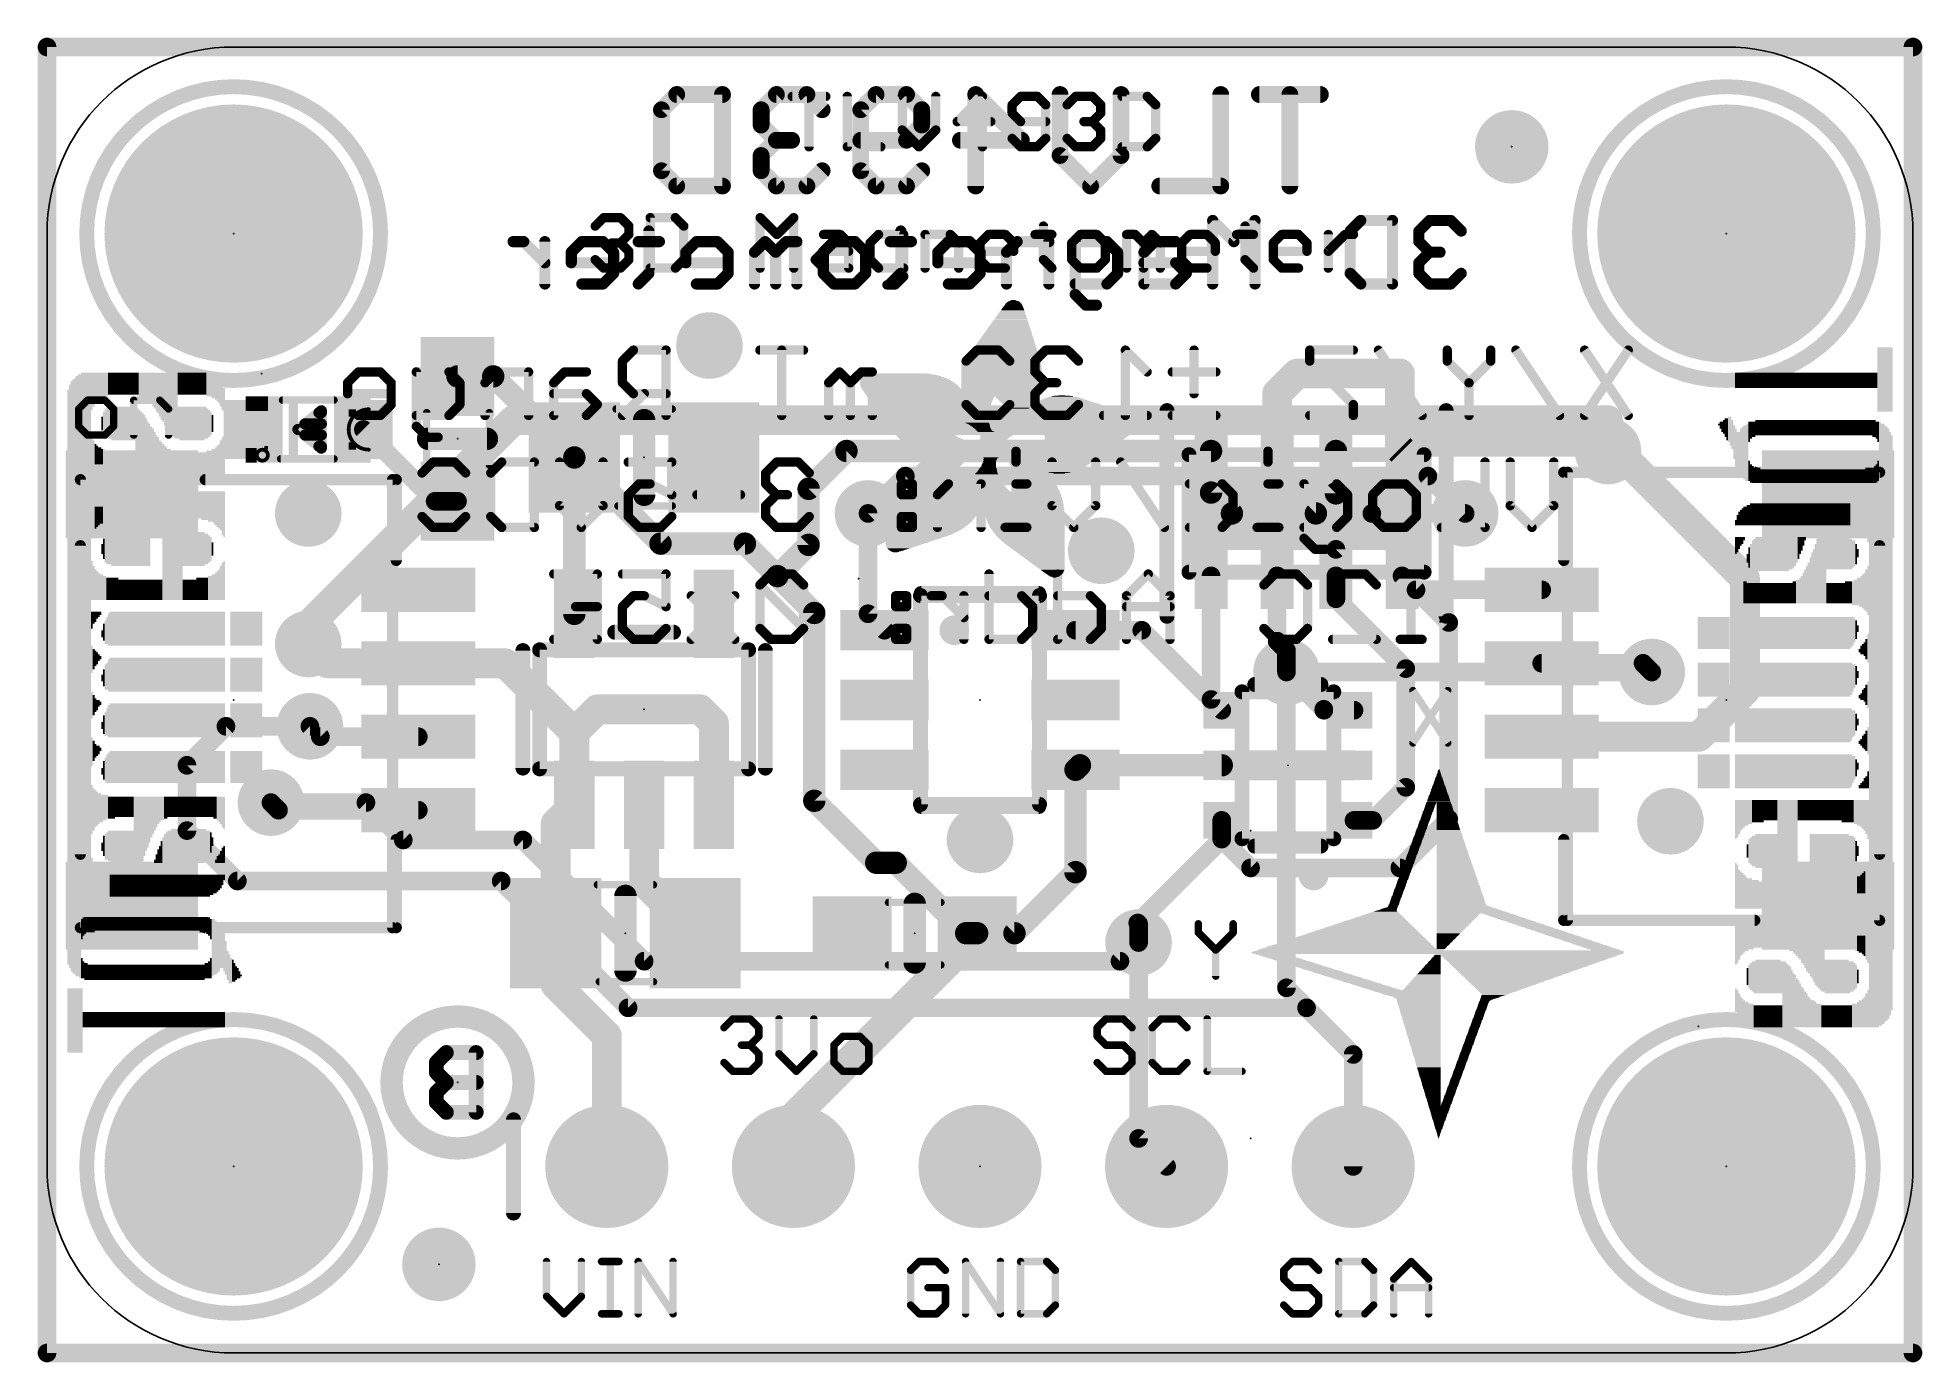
# Model space of a CAD drawing. Extents: x -0.1 to 25.5, y -0.1 to 17.9.
import ezdxf

# ---------------------------------------------------------------- set-up
doc = ezdxf.new("R2010")
doc.units = 0
for name, color, linetype in [('1', 12, 'CONTINUOUS'), ('16', 5, 'CONTINUOUS'), ('17', 110, 'CONTINUOUS'), ('18', 110, 'CONTINUOUS'), ('20', 53, 'CONTINUOUS'), ('21', 40, 'CONTINUOUS'), ('22', 6, 'CONTINUOUS'), ('23', 40, 'CONTINUOUS'), ('24', 6, 'CONTINUOUS'), ('51', 253, 'CONTINUOUS')]:
    doc.layers.add(name, color=color, linetype=linetype)

# ---------------------------------------------------------------- blocks, each defined once
blk = doc.blocks.new('RECT')
blk.add_solid([(-0.5, -0.5), (0.5, -0.5), (-0.5, 0.5), (0.5, 0.5)])
blk = doc.blocks.new('PIE')
at = {"const_width": 0.5}
blk.add_lwpolyline([(0, -0.25, 1), (0, 0.25, 1), (0, -0.25)], format="xyb", dxfattribs=at)
blk = doc.blocks.new('ROUNDP')
at = {"const_width": 0.5}
blk.add_lwpolyline([(0, -0.25, 1), (0, 0.25, 1), (0, -0.25)], format="xyb", dxfattribs=at)
blk = doc.blocks.new('ROUNDV')
at = {"const_width": 0.5}
blk.add_lwpolyline([(0, -0.25, 1), (0, 0.25, 1), (0, -0.25)], format="xyb", dxfattribs=at)

msp = doc.modelspace()

# ---------------------------------------------------------------- linework, layer by layer
at = {"layer": '1'}
for points, const_width in [([(0, 17.78), (25.4, 17.78)], 0.254), ([(0, 0), (0, 17.78)], 0.254), ([(25.4, 17.78), (25.4, 0)], 0.254), ([(5.588, 13.296), (6.074, 13.296)], 0.3048), ([(6.074, 13.296), (7.178, 12.192)], 0.3048), ([(16.745, 13.062), (17.018, 13.335)], 0.4064), ([(17.018, 13.335), (18.415, 13.335)], 0.4064), ([(18.415, 13.335), (18.415, 12.31)], 0.4064), ([(16.745, 12.28), (16.745, 13.062)], 0.4064), ([(4.306, 12.573), (5.283, 11.596)], 0.254), ([(18.445, 12.28), (18.572, 12.407)], 0.4064), ([(21.121, 12.407), (18.572, 12.407)], 0.4064), ([(21.248, 12.28), (21.121, 12.407)], 0.4064), ([(7.178, 12.192), (7.178, 10.0631)], 0.3048), ([(7.178, 12.192), (8.3513, 11.0187)], 0.3048), ([(10.8822, 12.28), (10.3672, 11.765)], 0.3048), ([(15.845, 12.28), (10.8822, 12.28)], 0.3048), ([(15.845, 11.714), (15.845, 12.28)], 0.3048), ([(17.545, 12.28), (17.545, 11.703)], 0.3048), ([(18.415, 12.31), (18.445, 12.28)], 0.4064), ([(21.375, 12.28), (21.248, 12.28)], 0.4064), ([(23.114, 10.541), (21.375, 12.28)], 0.4064), ([(10.3672, 11.765), (10.3672, 11.0022)], 0.3048), ([(16.129, 11.43), (15.845, 11.714)], 0.3048), ([(17.545, 11.703), (17.272, 11.43)], 0.3048), ([(5.283, 11.596), (5.588, 11.596)], 0.254), ([(11.176, 10.064), (11.176, 11.43)], 0.254), ([(17.272, 11.43), (16.129, 11.43)], 0.3048), ([(17.545, 10.941), (18.034, 11.43)], 0.254), ([(18.034, 11.43), (19.304, 11.43)], 0.254), ([(8.3513, 11.0187), (9.5003, 11.0187)], 0.3048), ([(9.5003, 11.0187), (9.942, 10.577)], 0.3048), ([(10.3672, 11.0022), (9.942, 10.577)], 0.3048), ([(17.545, 10.58), (17.545, 10.941)], 0.254), ([(9.942, 10.577), (10.4444, 10.0746)], 0.3048), ([(15.845, 8.897), (15.845, 10.58)], 0.254), ([(16.745, 10.58), (16.745, 9.691)], 0.254), ([(17.545, 10.58), (17.545, 10.268)], 0.254), ([(18.635, 10.39), (18.445, 10.58)], 0.254), ([(18.445, 10.58), (19.08, 9.945)], 0.254), ([(23.114, 9.017), (23.114, 10.541)], 0.4064), ([(17.545, 10.268), (18.4958, 9.3172)], 0.254), ([(20.346, 10.39), (18.635, 10.39)], 0.254), ([(10.4444, 10.0746), (10.4444, 7.5177)], 0.3048), ([(11.4, 9.84), (11.176, 10.064)], 0.254), ([(19.08, 9.945), (19.08, 7.269)], 0.254), ([(3.818, 9.39), (3.556, 9.652)], 0.4064), ([(14, 9.84), (14.902, 9.84)], 0.254), ([(14.902, 9.84), (15.991, 8.751)], 0.254), ([(16.872, 9.564), (16.745, 9.691)], 0.254), ([(5.054, 9.39), (3.818, 9.39)], 0.4064), ([(5.054, 9.39), (6.236, 9.39)], 0.4064), ([(6.236, 9.39), (7.178, 8.448)], 0.4064), ([(16.872, 9.564), (16.872, 9.271)], 0.254), ([(20.346, 9.39), (21.725, 9.39)], 0.254), ([(21.725, 9.39), (21.844, 9.271)], 0.254), ([(16.872, 9.271), (17.38, 8.763)], 0.254), ([(18.4958, 9.3172), (18.4958, 7.7018)], 0.254), ([(15.991, 8.751), (15.845, 8.897)], 0.254), ([(22.487, 8.39), (23.114, 9.017)], 0.4064), ([(7.493, 8.763), (7.178, 8.448)], 0.4064), ([(8.89, 8.763), (7.493, 8.763)], 0.4064), ([(9.078, 8.575), (8.89, 8.763)], 0.4064), ([(9.078, 7.4629), (9.078, 8.575)], 0.4064), ([(17.38, 8.763), (17.38, 8.751)], 0.254), ([(17.791, 8.751), (17.38, 8.751)], 0.254), ([(3.7202, 8.39), (3.5786, 8.5316)], 0.254), ([(5.054, 8.39), (3.7202, 8.39)], 0.254), ([(7.178, 8.448), (7.178, 7.4629)], 0.4064), ([(20.346, 8.39), (22.487, 8.39)], 0.4064), ([(14, 7.94), (14.061, 8.001)], 0.3048), ([(14, 7.94), (14, 6.546)], 0.3048), ([(15.991, 8.001), (14.061, 8.001)], 0.3048), ([(15.991, 8.001), (17.791, 8.001)], 0.4064), ([(18.4958, 7.7018), (18.045, 7.251)], 0.254), ([(3.151, 7.39), (3.048, 7.493)], 0.254), ([(5.054, 7.39), (3.151, 7.39)], 0.254), ([(7.178, 7.4629), (6.924, 7.2089)], 0.4064), ([(8.128, 7.4629), (8.128, 6.411)], 0.4064), ([(10.4444, 7.5177), (11.2877, 6.6744)], 0.3048), ([(6.924, 7.2089), (6.924, 5.715)], 0.4064), ([(15.991, 7.251), (15.9905, 7.2505)], 0.254), ([(15.9905, 6.9965), (15.9905, 7.2505)], 0.254), ([(15.991, 7.251), (15.991, 6.997)], 0.254), ([(17.791, 7.251), (18.045, 7.251)], 0.254), ([(19.08, 7.269), (18.415, 6.604)], 0.254), ([(15.991, 6.997), (14.8475, 5.8535)], 0.254), ([(16.383, 6.604), (15.9905, 6.9965)], 0.254), ([(11.2877, 6.6744), (11.5526, 6.6744)], 0.3048), ([(12.512, 5.715), (11.5526, 6.6744)], 0.3048), ([(14, 6.546), (13.169, 5.715)], 0.3048), ([(18.415, 6.604), (16.383, 6.604)], 0.254), ([(8.824, 5.715), (8.128, 6.411)], 0.4064), ([(6.924, 5.715), (6.924, 5.014)], 0.4064), ([(12.661, 5.715), (10.16, 3.214)], 0.4064), ([(14.859, 5.842), (14.8475, 5.8535)], 0.254), ([(14.859, 5.842), (14.859, 5.588)], 0.254), ([(12.661, 5.715), (12.512, 5.715)], 0.3048), ([(13.169, 5.715), (12.661, 5.715)], 0.3048), ([(14.859, 2.921), (14.859, 5.588)], 0.254), ([(7.62, 4.318), (6.924, 5.014)], 0.4064), ([(7.62, 4.318), (7.62, 2.54)], 0.4064), ([(10.16, 3.214), (10.16, 2.54)], 0.4064), ([(15.24, 2.54), (14.859, 2.921)], 0.254), ([(25.4, 0), (0, 0)], 0.254)]:
    msp.add_lwpolyline(points, dxfattribs=dict(at, const_width=const_width))
for points, const_width in [([(0, 17.8435, 1), (0, 17.7165)], 0.127), ([(0.0635, 17.78, 1), (-0.0635, 17.78)], 0.127), ([(25.4635, 17.78, 1), (25.3365, 17.78)], 0.127), ([(25.4, 17.7165, 1), (25.4, 17.8435)], 0.127), ([(5.588, 13.3722, 1), (5.588, 13.2198)], 0.1524), ([(6.1279, 13.3499, 1), (6.0201, 13.2421)], 0.1524), ([(6.074, 13.2198, 1), (6.074, 13.3722)], 0.1524), ([(17.018, 13.4366, 1), (17.018, 13.2334)], 0.2032), ([(17.0898, 13.2632, 1), (16.9462, 13.4068)], 0.2032), ([(18.5166, 13.335, 1), (18.3134, 13.335)], 0.2032), ([(18.415, 13.2334, 1), (18.415, 13.4366)], 0.2032), ([(16.8466, 13.062, 1), (16.6434, 13.062)], 0.2032), ([(16.6732, 13.1338, 1), (16.8168, 12.9902)], 0.2032), ([(4.3509, 12.6179, 1), (4.2611, 12.5281)], 0.127), ([(18.572, 12.5086, 1), (18.572, 12.3054)], 0.2032), ([(18.6438, 12.3352, 1), (18.5002, 12.4788)], 0.2032), ([(21.1928, 12.4788, 1), (21.0492, 12.3352)], 0.2032), ([(21.121, 12.3054, 1), (21.121, 12.5086)], 0.2032), ([(7.2542, 12.192, 1), (7.1018, 12.192)], 0.1524), ([(7.2319, 12.2459, 1), (7.1241, 12.1381)], 0.1524), ([(7.1241, 12.1381, 1), (7.2319, 12.2459)], 0.1524), ([(10.8822, 12.3562, 1), (10.8822, 12.2038)], 0.1524), ([(10.9361, 12.2261, 1), (10.8283, 12.3339)], 0.1524), ([(15.9212, 12.28, 1), (15.7688, 12.28)], 0.1524), ([(15.845, 12.2038, 1), (15.845, 12.3562)], 0.1524), ([(16.6434, 12.28, 1), (16.8466, 12.28)], 0.2032), ([(17.6212, 12.28, 1), (17.4688, 12.28)], 0.1524), ([(18.3134, 12.31, 1), (18.5166, 12.31)], 0.2032), ([(18.4868, 12.3818, 1), (18.3432, 12.2382)], 0.2032), ([(18.3732, 12.3518, 1), (18.5168, 12.2082)], 0.2032), ([(18.3732, 12.2082, 1), (18.5168, 12.3518)], 0.2032), ([(21.248, 12.3816, 1), (21.248, 12.1784)], 0.2032), ([(21.1762, 12.2082, 1), (21.3198, 12.3518)], 0.2032), ([(21.4468, 12.3518, 1), (21.3032, 12.2082)], 0.2032), ([(21.375, 12.1784, 1), (21.375, 12.3816)], 0.2032), ([(10.4434, 11.765, 1), (10.291, 11.765)], 0.1524), ([(10.3133, 11.8189, 1), (10.4211, 11.7111)], 0.1524), ([(15.8989, 11.7679, 1), (15.7911, 11.6601)], 0.1524), ([(17.5989, 11.6491, 1), (17.4911, 11.7569)], 0.1524), ([(5.283, 11.6595, 1), (5.283, 11.5325)], 0.127), ([(5.2381, 11.5511, 1), (5.3279, 11.6409)], 0.127), ([(5.588, 11.5325, 1), (5.588, 11.6595)], 0.127), ([(11.2395, 11.43, 1), (11.1125, 11.43)], 0.127), ([(15.7688, 11.714, 1), (15.9212, 11.714)], 0.1524), ([(16.129, 11.5062, 1), (16.129, 11.3538)], 0.1524), ([(16.0751, 11.3761, 1), (16.1829, 11.4839)], 0.1524), ([(17.2181, 11.4839, 1), (17.3259, 11.3761)], 0.1524), ([(17.272, 11.3538, 1), (17.272, 11.5062)], 0.1524), ([(17.4688, 11.703, 1), (17.6212, 11.703)], 0.1524), ([(18.034, 11.4935, 1), (18.034, 11.3665)], 0.127), ([(18.0789, 11.3851, 1), (17.9891, 11.4749)], 0.127), ([(19.304, 11.3665, 1), (19.304, 11.4935)], 0.127), ([(8.3513, 11.0949, 1), (8.3513, 10.9425)], 0.1524), ([(8.2974, 10.9648, 1), (8.4052, 11.0726)], 0.1524), ([(9.5542, 11.0726, 1), (9.4464, 10.9648)], 0.1524), ([(9.5003, 10.9425, 1), (9.5003, 11.0949)], 0.1524), ([(10.291, 11.0022, 1), (10.4434, 11.0022)], 0.1524), ([(10.4211, 10.9483, 1), (10.3133, 11.0561)], 0.1524), ([(17.6085, 10.941, 1), (17.4815, 10.941)], 0.127), ([(17.5001, 10.9859, 1), (17.5899, 10.8961)], 0.127), ([(9.9959, 10.6309, 1), (9.8881, 10.5231)], 0.1524), ([(9.8881, 10.6309, 1), (9.9959, 10.5231)], 0.1524), ([(9.8881, 10.5231, 1), (9.9959, 10.6309)], 0.1524), ([(15.9085, 10.58, 1), (15.7815, 10.58)], 0.127), ([(16.8085, 10.58, 1), (16.6815, 10.58)], 0.127), ([(17.6085, 10.58, 1), (17.4815, 10.58)], 0.127), ([(17.4815, 10.58, 1), (17.6085, 10.58)], 0.127), ([(18.4899, 10.6249, 1), (18.4001, 10.5351)], 0.127), ([(18.4899, 10.6249, 1), (18.4001, 10.5351)], 0.127), ([(23.2156, 10.541, 1), (23.0124, 10.541)], 0.2032), ([(23.0422, 10.4692, 1), (23.1858, 10.6128)], 0.2032), ([(17.5899, 10.3129, 1), (17.5001, 10.2231)], 0.127), ([(17.4815, 10.268, 1), (17.6085, 10.268)], 0.127), ([(18.635, 10.4535, 1), (18.635, 10.3265)], 0.127), ([(18.5901, 10.3451, 1), (18.6799, 10.4349)], 0.127), ([(20.346, 10.3265, 1), (20.346, 10.4535)], 0.127), ([(7.1018, 10.0631, 1), (7.2542, 10.0631)], 0.1524), ([(10.5206, 10.0746, 1), (10.3682, 10.0746)], 0.1524), ([(10.3905, 10.0207, 1), (10.4983, 10.1285)], 0.1524), ([(11.2209, 10.1089, 1), (11.1311, 10.0191)], 0.127), ([(11.1125, 10.064, 1), (11.2395, 10.064)], 0.127), ([(19.1435, 9.945, 1), (19.0165, 9.945)], 0.127), ([(19.0351, 9.9001, 1), (19.1249, 9.9899)], 0.127), ([(3.6278, 9.7238, 1), (3.4842, 9.5802)], 0.2032), ([(11.3551, 9.7951, 1), (11.4449, 9.8849)], 0.127), ([(14, 9.9035, 1), (14, 9.7765)], 0.127), ([(14.9469, 9.8849, 1), (14.8571, 9.7951)], 0.127), ([(14.902, 9.7765, 1), (14.902, 9.9035)], 0.127), ([(16.7899, 9.7359, 1), (16.7001, 9.6461)], 0.127), ([(16.6815, 9.691, 1), (16.8085, 9.691)], 0.127), ([(3.818, 9.4916, 1), (3.818, 9.2884)], 0.2032), ([(3.7462, 9.3182, 1), (3.8898, 9.4618)], 0.2032), ([(5.054, 9.4916, 1), (5.054, 9.2884)], 0.2032), ([(5.054, 9.2884, 1), (5.054, 9.4916)], 0.2032), ([(6.3078, 9.4618, 1), (6.1642, 9.3182)], 0.2032), ([(6.236, 9.2884, 1), (6.236, 9.4916)], 0.2032), ([(16.9355, 9.564, 1), (16.8085, 9.564)], 0.127), ([(16.8271, 9.5191, 1), (16.9169, 9.6089)], 0.127), ([(20.346, 9.4535, 1), (20.346, 9.3265)], 0.127), ([(21.7699, 9.4349, 1), (21.6801, 9.3451)], 0.127), ([(21.725, 9.3265, 1), (21.725, 9.4535)], 0.127), ([(16.9169, 9.3159, 1), (16.8271, 9.2261)], 0.127), ([(16.8085, 9.271, 1), (16.9355, 9.271)], 0.127), ([(18.5593, 9.3172, 1), (18.4323, 9.3172)], 0.127), ([(18.4509, 9.2723, 1), (18.5407, 9.3621)], 0.127), ([(21.7991, 9.2261, 1), (21.8889, 9.3159)], 0.127), ([(15.8899, 8.9419, 1), (15.8001, 8.8521)], 0.127), ([(23.0124, 9.017, 1), (23.2156, 9.017)], 0.2032), ([(23.1858, 8.9452, 1), (23.0422, 9.0888)], 0.2032), ([(7.493, 8.8646, 1), (7.493, 8.6614)], 0.2032), ([(7.5648, 8.6912, 1), (7.4212, 8.8348)], 0.2032), ([(8.9618, 8.8348, 1), (8.8182, 8.6912)], 0.2032), ([(8.89, 8.6614, 1), (8.89, 8.8646)], 0.2032), ([(9.1796, 8.575, 1), (8.9764, 8.575)], 0.2032), ([(9.0062, 8.5032, 1), (9.1498, 8.6468)], 0.2032), ([(15.7815, 8.897, 1), (15.9085, 8.897)], 0.127), ([(15.9461, 8.7061, 1), (16.0359, 8.7959)], 0.127), ([(15.9461, 8.7061, 1), (16.0359, 8.7959)], 0.127), ([(17.4435, 8.763, 1), (17.3165, 8.763)], 0.127), ([(17.38, 8.8145, 1), (17.38, 8.6875)], 0.127), ([(17.3165, 8.751, 1), (17.4435, 8.751)], 0.127), ([(17.3351, 8.7181, 1), (17.4249, 8.8079)], 0.127), ([(17.791, 8.6875, 1), (17.791, 8.8145)], 0.127), ([(3.6235, 8.5765, 1), (3.5337, 8.4867)], 0.127), ([(3.7202, 8.4535, 1), (3.7202, 8.3265)], 0.127), ([(3.6753, 8.3451, 1), (3.7651, 8.4349)], 0.127), ([(5.054, 8.3265, 1), (5.054, 8.4535)], 0.127), ([(7.2796, 8.448, 1), (7.0764, 8.448)], 0.2032), ([(7.1062, 8.5198, 1), (7.2498, 8.3762)], 0.2032), ([(7.1062, 8.3762, 1), (7.2498, 8.5198)], 0.2032), ([(20.346, 8.4916, 1), (20.346, 8.2884)], 0.2032), ([(22.4152, 8.4618, 1), (22.5588, 8.3182)], 0.2032), ([(22.487, 8.2884, 1), (22.487, 8.4916)], 0.2032), ([(14.0762, 7.94, 1), (13.9238, 7.94)], 0.1524), ([(13.9461, 7.9939, 1), (14.0539, 7.8861)], 0.1524), ([(14.061, 8.0772, 1), (14.061, 7.9248)], 0.1524), ([(14.1149, 7.9471, 1), (14.0071, 8.0549)], 0.1524), ([(15.991, 8.1026, 1), (15.991, 7.8994)], 0.2032), ([(15.991, 7.9248, 1), (15.991, 8.0772)], 0.1524), ([(17.791, 7.8994, 1), (17.791, 8.1026)], 0.2032), ([(18.4323, 7.7018, 1), (18.5593, 7.7018)], 0.127), ([(18.5407, 7.6569, 1), (18.4509, 7.7467)], 0.127), ([(3.0929, 7.5379, 1), (3.0031, 7.4481)], 0.127), ([(3.151, 7.4535, 1), (3.151, 7.3265)], 0.127), ([(3.1061, 7.3451, 1), (3.1959, 7.4349)], 0.127), ([(5.054, 7.3265, 1), (5.054, 7.4535)], 0.127), ([(7.0764, 7.4629, 1), (7.2796, 7.4629)], 0.2032), ([(7.2498, 7.3911, 1), (7.1062, 7.5347)], 0.2032), ([(8.2296, 7.4629, 1), (8.0264, 7.4629)], 0.2032), ([(8.9764, 7.4629, 1), (9.1796, 7.4629)], 0.2032), ([(10.4983, 7.5716, 1), (10.3905, 7.4638)], 0.1524), ([(10.3682, 7.5177, 1), (10.5206, 7.5177)], 0.1524), ([(7.0256, 7.2089, 1), (6.8224, 7.2089)], 0.2032), ([(6.8522, 7.2807, 1), (6.9958, 7.1371)], 0.2032), ([(16.054, 7.2505, 1), (15.927, 7.2505)], 0.127), ([(15.9456, 7.2954, 1), (16.0354, 7.2056)], 0.127), ([(16.0545, 7.251, 1), (15.9275, 7.251)], 0.127), ([(16.0359, 7.2061, 1), (15.9461, 7.2959)], 0.127), ([(17.791, 7.3145, 1), (17.791, 7.1875)], 0.127), ([(18.0001, 7.2959, 1), (18.0899, 7.2061)], 0.127), ([(18.045, 7.1875, 1), (18.045, 7.3145)], 0.127), ([(19.0165, 7.269, 1), (19.1435, 7.269)], 0.127), ([(19.1249, 7.2241, 1), (19.0351, 7.3139)], 0.127), ([(16.0354, 7.0414, 1), (15.9456, 6.9516)], 0.127), ([(15.927, 6.9965, 1), (16.054, 6.9965)], 0.127), ([(15.9275, 6.997, 1), (16.0545, 6.997)], 0.127), ([(16.0359, 6.9521, 1), (15.9461, 7.0419)], 0.127), ([(11.2877, 6.7506, 1), (11.2877, 6.5982)], 0.1524), ([(11.2338, 6.6205, 1), (11.3416, 6.7283)], 0.1524), ([(11.6065, 6.7283, 1), (11.4987, 6.6205)], 0.1524), ([(11.5526, 6.5982, 1), (11.5526, 6.7506)], 0.1524), ([(14.0539, 6.4921, 1), (13.9461, 6.5999)], 0.1524), ([(16.383, 6.6675, 1), (16.383, 6.5405)], 0.127), ([(16.3381, 6.5591, 1), (16.4279, 6.6489)], 0.127), ([(18.3701, 6.6489, 1), (18.4599, 6.5591)], 0.127), ([(18.415, 6.5405, 1), (18.415, 6.6675)], 0.127), ([(8.0264, 6.411, 1), (8.2296, 6.411)], 0.2032), ([(8.1998, 6.4828, 1), (8.0562, 6.3392)], 0.2032), ([(13.9238, 6.546, 1), (14.0762, 6.546)], 0.1524), ([(7.0256, 5.715, 1), (6.8224, 5.715)], 0.2032), ([(12.7328, 5.6432, 1), (12.5892, 5.7868)], 0.2032), ([(14.8924, 5.8984, 1), (14.8026, 5.8086)], 0.127), ([(14.8026, 5.8984, 1), (14.8924, 5.8086)], 0.127), ([(14.9225, 5.842, 1), (14.7955, 5.842)], 0.127), ([(14.8141, 5.7971, 1), (14.9039, 5.8869)], 0.127), ([(6.8224, 5.715, 1), (7.0256, 5.715)], 0.2032), ([(8.7522, 5.6432, 1), (8.8958, 5.7868)], 0.2032), ([(12.512, 5.7912, 1), (12.512, 5.6388)], 0.1524), ([(12.4581, 5.6611, 1), (12.5659, 5.7689)], 0.1524), ([(12.661, 5.7912, 1), (12.661, 5.6388)], 0.1524), ([(12.661, 5.6388, 1), (12.661, 5.7912)], 0.1524), ([(13.1151, 5.7689, 1), (13.2229, 5.6611)], 0.1524), ([(13.169, 5.6388, 1), (13.169, 5.7912)], 0.1524), ([(14.9225, 5.588, 1), (14.7955, 5.588)], 0.127), ([(14.7955, 5.588, 1), (14.9225, 5.588)], 0.127), ([(6.9958, 5.0858, 1), (6.8522, 4.9422)], 0.2032), ([(6.8224, 5.014, 1), (7.0256, 5.014)], 0.2032), ([(7.7216, 4.318, 1), (7.5184, 4.318)], 0.2032), ([(7.5482, 4.2462, 1), (7.6918, 4.3898)], 0.2032), ([(10.2616, 3.214, 1), (10.0584, 3.214)], 0.2032), ([(10.0882, 3.2858, 1), (10.2318, 3.1422)], 0.2032), ([(14.9039, 2.9659, 1), (14.8141, 2.8761)], 0.127), ([(14.7955, 2.921, 1), (14.9225, 2.921)], 0.127), ([(7.5184, 2.54, 1), (7.7216, 2.54)], 0.2032), ([(10.0584, 2.54, 1), (10.2616, 2.54)], 0.2032), ([(15.1951, 2.4951, 1), (15.2849, 2.5849)], 0.127), ([(0, 0.0635, 1), (0, -0.0635)], 0.127), ([(-0.0635, 0, 1), (0.0635, 0)], 0.127), ([(25.3365, 0, 1), (25.4635, 0)], 0.127), ([(25.4, -0.0635, 1), (25.4, 0.0635)], 0.127)]:
    msp.add_lwpolyline(points, format="xyb", dxfattribs=dict(at, const_width=const_width))
at = {"layer": '16'}
for points, const_width in [([(0, 17.78), (25.4, 17.78)], 0.254), ([(0, 0), (0, 17.78)], 0.254), ([(25.4, 17.78), (25.4, 0)], 0.254), ([(6.35, 12.7), (3.556, 9.906)], 0.4064), ([(21.248, 12.7), (6.35, 12.7)], 0.4064), ([(21.248, 12.28), (21.248, 12.7)], 0.4064), ([(11.176, 11.43), (11.684, 11.938)], 0.254), ([(18.796, 11.938), (11.684, 11.938)], 0.254), ([(18.796, 11.938), (19.304, 11.43)], 0.254), ([(3.556, 9.906), (3.556, 9.652)], 0.4064), ([(21.844, 9.271), (16.872, 9.271)], 0.254), ([(16.872, 9.271), (16.872, 4.972)], 0.254), ([(2.4356, 8.5316), (1.905, 8.001)], 0.254), ([(3.5786, 8.5316), (2.4356, 8.5316)], 0.254), ([(1.905, 8.001), (1.905, 7.112)], 0.254), ([(3.048, 7.493), (4.3412, 7.493)], 0.254), ([(4.3412, 7.493), (4.8492, 6.985)], 0.254), ([(1.905, 7.112), (2.5908, 6.4262)], 0.254), ([(6.477, 6.985), (4.8492, 6.985)], 0.254), ([(8.128, 5.334), (6.477, 6.985)], 0.254), ([(2.5908, 6.4262), (6.1819, 6.4262)], 0.254), ([(6.1819, 6.4262), (7.9091, 4.699)], 0.254), ([(14.605, 5.334), (14.859, 5.588)], 0.254), ([(14.605, 5.334), (8.128, 5.334)], 0.254), ([(16.872, 4.972), (17.145, 4.699)], 0.254), ([(7.9091, 4.699), (17.145, 4.699)], 0.254), ([(17.145, 4.699), (17.78, 4.064)], 0.254), ([(17.78, 4.064), (17.78, 2.54)], 0.254), ([(25.4, 0), (0, 0)], 0.254)]:
    msp.add_lwpolyline(points, dxfattribs=dict(at, const_width=const_width))
for points, const_width in [([(0, 17.8435, 1), (0, 17.7165)], 0.127), ([(0.0635, 17.78, 1), (-0.0635, 17.78)], 0.127), ([(25.4635, 17.78, 1), (25.3365, 17.78)], 0.127), ([(25.4, 17.7165, 1), (25.4, 17.8435)], 0.127), ([(6.35, 12.8016, 1), (6.35, 12.5984)], 0.2032), ([(6.4218, 12.6282, 1), (6.2782, 12.7718)], 0.2032), ([(21.3496, 12.7, 1), (21.1464, 12.7)], 0.2032), ([(21.248, 12.5984, 1), (21.248, 12.8016)], 0.2032), ([(21.1464, 12.28, 1), (21.3496, 12.28)], 0.2032), ([(11.684, 12.0015, 1), (11.684, 11.8745)], 0.127), ([(11.7289, 11.8931, 1), (11.6391, 11.9829)], 0.127), ([(18.8409, 11.9829, 1), (18.7511, 11.8931)], 0.127), ([(18.796, 11.8745, 1), (18.796, 12.0015)], 0.127), ([(11.1311, 11.4749, 1), (11.2209, 11.3851)], 0.127), ([(19.2591, 11.3851, 1), (19.3489, 11.4749)], 0.127), ([(3.6576, 9.906, 1), (3.4544, 9.906)], 0.2032), ([(3.4842, 9.9778, 1), (3.6278, 9.8342)], 0.2032), ([(3.4544, 9.652, 1), (3.6576, 9.652)], 0.2032), ([(16.872, 9.3345, 1), (16.872, 9.2075)], 0.127), ([(16.9355, 9.271, 1), (16.8085, 9.271)], 0.127), ([(21.844, 9.2075, 1), (21.844, 9.3345)], 0.127), ([(2.4356, 8.5951, 1), (2.4356, 8.4681)], 0.127), ([(2.4805, 8.4867, 1), (2.3907, 8.5765)], 0.127), ([(3.5786, 8.4681, 1), (3.5786, 8.5951)], 0.127), ([(1.9685, 8.001, 1), (1.8415, 8.001)], 0.127), ([(1.8601, 8.0459, 1), (1.9499, 7.9561)], 0.127), ([(3.048, 7.5565, 1), (3.048, 7.4295)], 0.127), ([(4.3861, 7.5379, 1), (4.2963, 7.4481)], 0.127), ([(4.3412, 7.4295, 1), (4.3412, 7.5565)], 0.127), ([(1.9499, 7.1569, 1), (1.8601, 7.0671)], 0.127), ([(1.8415, 7.112, 1), (1.9685, 7.112)], 0.127), ([(4.8492, 7.0485, 1), (4.8492, 6.9215)], 0.127), ([(4.8043, 6.9401, 1), (4.8941, 7.0299)], 0.127), ([(6.5219, 7.0299, 1), (6.4321, 6.9401)], 0.127), ([(6.477, 6.9215, 1), (6.477, 7.0485)], 0.127), ([(2.5908, 6.4897, 1), (2.5908, 6.3627)], 0.127), ([(2.5459, 6.3813, 1), (2.6357, 6.4711)], 0.127), ([(6.2268, 6.4711, 1), (6.137, 6.3813)], 0.127), ([(6.1819, 6.3627, 1), (6.1819, 6.4897)], 0.127), ([(14.9039, 5.5431, 1), (14.8141, 5.6329)], 0.127), ([(8.128, 5.3975, 1), (8.128, 5.2705)], 0.127), ([(8.0831, 5.2891, 1), (8.1729, 5.3789)], 0.127), ([(14.5601, 5.3789, 1), (14.6499, 5.2891)], 0.127), ([(14.605, 5.2705, 1), (14.605, 5.3975)], 0.127), ([(16.9169, 5.0169, 1), (16.8271, 4.9271)], 0.127), ([(16.8085, 4.972, 1), (16.9355, 4.972)], 0.127), ([(7.9091, 4.7625, 1), (7.9091, 4.6355)], 0.127), ([(7.8642, 4.6541, 1), (7.954, 4.7439)], 0.127), ([(17.1899, 4.7439, 1), (17.1001, 4.6541)], 0.127), ([(17.1001, 4.6541, 1), (17.1899, 4.7439)], 0.127), ([(17.145, 4.6355, 1), (17.145, 4.7625)], 0.127), ([(17.8435, 4.064, 1), (17.7165, 4.064)], 0.127), ([(17.7351, 4.0191, 1), (17.8249, 4.1089)], 0.127), ([(17.7165, 2.54, 1), (17.8435, 2.54)], 0.127), ([(0, 0.0635, 1), (0, -0.0635)], 0.127), ([(-0.0635, 0, 1), (0.0635, 0)], 0.127), ([(25.3365, 0, 1), (25.4635, 0)], 0.127), ([(25.4, -0.0635, 1), (25.4, 0.0635)], 0.127)]:
    msp.add_lwpolyline(points, format="xyb", dxfattribs=dict(at, const_width=const_width))
at = {"layer": '20'}
for p, q in [((22.86, 17.78), (2.54, 17.78)), ((0, 15.24), (0, 2.54)), ((25.4, 2.54), (25.4, 15.24)), ((2.54, 0), (22.86, 0))]:
    msp.add_line(p, q, dxfattribs=at)
for centre, start, end in [((2.54, 15.24), 90, 180), ((22.86, 15.24), 0, 90), ((2.54, 2.54), 180, 270), ((22.86, 2.54), 270, 0)]:
    msp.add_arc(centre, 2.54, start, end, dxfattribs=at)
at = {"layer": '21'}
for points, const_width in [([(2.54, 13.24, 1), (2.54, 17.24, 1), (2.54, 13.24)], 0.2032), ([(22.86, 13.24, 1), (22.86, 17.24, 1), (22.86, 13.24)], 0.2032), ([(10.144, 17.1392, 1), (10.144, 17.0757)], 0.0635), ([(10.4046, 17.1075, 1), (10.3411, 17.1075)], 0.0635), ([(10.6016, 17.0757, 1), (10.6016, 17.1392)], 0.0635), ([(10.9242, 17.1075, 1), (10.8607, 17.1075)], 0.0635), ([(11.6726, 17.1075, 1), (11.6091, 17.1075)], 0.0635), ([(12.1302, 17.1075, 1), (12.0667, 17.1075)], 0.0635), ([(12.7642, 17.1075, 1), (12.7007, 17.1075)], 0.0635), ([(12.7549, 17.085, 1), (12.71, 17.1299)], 0.0635), ([(13.1695, 16.9931, 1), (13.106, 16.9931)], 0.0635), ([(13.1153, 17.0155, 1), (13.1602, 16.9706)], 0.0635), ([(13.1602, 16.9011, 1), (13.1153, 16.8562)], 0.0635), ([(13.2521, 17.1392, 1), (13.2521, 17.0757)], 0.0635), ([(13.2746, 17.085, 1), (13.2297, 17.1299)], 0.0635), ([(13.5034, 17.1299, 1), (13.4584, 17.085)], 0.0635), ([(13.4809, 17.0757, 1), (13.4809, 17.1392)], 0.0635), ([(13.6271, 16.9931, 1), (13.5635, 16.9931)], 0.0635), ([(13.5728, 16.9706, 1), (13.6178, 17.0155)], 0.0635), ([(13.8637, 17.0155, 1), (13.9086, 16.9706)], 0.0635), ([(14.0005, 17.1392, 1), (14.0005, 17.0757)], 0.0635), ([(14.023, 17.085, 1), (13.9781, 17.1299)], 0.0635), ([(14.2518, 17.1299, 1), (14.2069, 17.085)], 0.0635), ([(14.2293, 17.0757, 1), (14.2293, 17.1392)], 0.0635), ([(14.3755, 16.9931, 1), (14.312, 16.9931)], 0.0635), ([(14.3213, 16.9706, 1), (14.3662, 17.0155)], 0.0635), ([(14.3662, 16.8562, 1), (14.3213, 16.9011)], 0.0635), ([(14.6345, 17.1392, 1), (14.6345, 17.0757)], 0.0635), ([(14.6663, 17.1075, 1), (14.6028, 17.1075)], 0.0635), ([(15.0002, 17.1299, 1), (14.9553, 17.085)], 0.0635), ([(14.9777, 17.0757, 1), (14.9777, 17.1392)], 0.0635), ([(15.1239, 16.9931, 1), (15.0604, 16.9931)], 0.0635), ([(15.0697, 16.9706, 1), (15.1146, 17.0155)], 0.0635), ([(11.6633, 16.6723, 1), (11.6184, 16.6274)], 0.0635), ([(11.6091, 16.6499, 1), (11.6726, 16.6499)], 0.0635), ([(12.0667, 16.6499, 1), (12.1302, 16.6499)], 0.0635), ([(12.1209, 16.6274, 1), (12.076, 16.6723)], 0.0635), ([(12.3893, 16.796, 1), (12.3893, 16.7325)], 0.0635), ([(12.3668, 16.7867, 1), (12.4117, 16.7418)], 0.0635), ([(12.8469, 16.7325, 1), (12.8469, 16.796)], 0.0635), ([(13.106, 16.8787, 1), (13.1695, 16.8787)], 0.0635), ([(13.2521, 16.796, 1), (13.2521, 16.7325)], 0.0635), ([(13.2297, 16.7418, 1), (13.2746, 16.7867)], 0.0635), ([(13.5953, 16.7325, 1), (13.5953, 16.796)], 0.0635), ([(14.1149, 16.796, 1), (14.1149, 16.7325)], 0.0635), ([(14.2518, 16.7867, 1), (14.2069, 16.7418)], 0.0635), ([(14.2069, 16.7867, 1), (14.2518, 16.7418)], 0.0635), ([(14.2293, 16.7325, 1), (14.2293, 16.796)], 0.0635), ([(14.312, 16.8787, 1), (14.3755, 16.8787)], 0.0635), ([(14.3755, 16.6499, 1), (14.312, 16.6499)], 0.0635), ([(14.3213, 16.6274, 1), (14.3662, 16.6723)], 0.0635), ([(10.3411, 16.4211, 1), (10.4046, 16.4211)], 0.0635), ([(10.8607, 16.4211, 1), (10.9242, 16.4211)], 0.0635), ([(10.8925, 16.4528, 1), (10.8925, 16.3894)], 0.0635), ([(11.3501, 16.3894, 1), (11.3501, 16.4528)], 0.0635), ([(11.8472, 16.4436, 1), (11.8921, 16.3986)], 0.0635), ([(11.8472, 16.3986, 1), (11.8921, 16.4436)], 0.0635), ([(12.7007, 16.4211, 1), (12.7642, 16.4211)], 0.0635), ([(13.1602, 16.5579, 1), (13.1153, 16.513)], 0.0635), ([(13.2521, 16.4528, 1), (13.2521, 16.3894)], 0.0635), ([(13.2297, 16.3986, 1), (13.2746, 16.4436)], 0.0635), ([(13.4584, 16.4436, 1), (13.5034, 16.3986)], 0.0635), ([(13.4809, 16.3894, 1), (13.4809, 16.4528)], 0.0635), ([(13.5635, 16.5355, 1), (13.6271, 16.5355)], 0.0635), ([(13.6178, 16.513, 1), (13.5728, 16.5579)], 0.0635), ([(13.9086, 16.5579, 1), (13.8637, 16.513)], 0.0635), ([(14.0005, 16.4528, 1), (14.0005, 16.3894)], 0.0635), ([(13.9781, 16.3986, 1), (14.023, 16.4436)], 0.0635), ([(14.2069, 16.4436, 1), (14.2518, 16.3986)], 0.0635), ([(14.2293, 16.3894, 1), (14.2293, 16.4528)], 0.0635), ([(14.312, 16.5355, 1), (14.3755, 16.5355)], 0.0635), ([(14.3662, 16.513, 1), (14.3213, 16.5579)], 0.0635), ([(14.6345, 16.4528, 1), (14.6345, 16.3894)], 0.0635), ([(14.6028, 16.4211, 1), (14.6663, 16.4211)], 0.0635), ([(14.9553, 16.4436, 1), (15.0002, 16.3986)], 0.0635), ([(14.9777, 16.3894, 1), (14.9777, 16.4528)], 0.0635), ([(15.0604, 16.5355, 1), (15.1239, 16.5355)], 0.0635), ([(15.1146, 16.513, 1), (15.0697, 16.5579)], 0.0635), ([(7.4398, 15.3645, 1), (7.4847, 15.3196)], 0.0635), ([(7.5766, 15.4882, 1), (7.5766, 15.4247)], 0.0635), ([(7.5991, 15.434, 1), (7.5542, 15.4789)], 0.0635), ([(7.8279, 15.4789, 1), (7.783, 15.434)], 0.0635), ([(7.8054, 15.4247, 1), (7.8054, 15.4882)], 0.0635), ([(7.9516, 15.3421, 1), (7.8881, 15.3421)], 0.0635), ([(7.8974, 15.3196, 1), (7.9423, 15.3645)], 0.0635), ([(8.2106, 15.4882, 1), (8.2106, 15.4247)], 0.0635), ([(8.2424, 15.4565, 1), (8.1789, 15.4565)], 0.0635), ([(8.5763, 15.4789, 1), (8.5314, 15.434)], 0.0635), ([(8.5538, 15.4247, 1), (8.5538, 15.4882)], 0.0635), ([(8.7, 15.3421, 1), (8.6365, 15.3421)], 0.0635), ([(8.6458, 15.3196, 1), (8.6907, 15.3645)], 0.0635), ([(9.7392, 15.4565, 1), (9.6757, 15.4565)], 0.0635), ([(9.7299, 15.4789, 1), (9.685, 15.434)], 0.0635), ([(10.1968, 15.4565, 1), (10.1333, 15.4565)], 0.0635), ([(10.1875, 15.434, 1), (10.1426, 15.4789)], 0.0635), ([(13.5957, 15.3421, 1), (13.5322, 15.3421)], 0.0635), ([(16.3399, 15.3421, 1), (16.2764, 15.3421)], 0.0635), ([(7.691, 15.145, 1), (7.691, 15.0815)], 0.0635), ([(7.8279, 15.1357, 1), (7.783, 15.0908)], 0.0635), ([(7.783, 15.1357, 1), (7.8279, 15.0908)], 0.0635), ([(7.8054, 15.0815, 1), (7.8054, 15.145)], 0.0635), ([(7.8881, 15.2277, 1), (7.9516, 15.2277)], 0.0635), ([(7.9423, 15.2052, 1), (7.8974, 15.2501)], 0.0635), ([(9.9138, 15.2501, 1), (9.9587, 15.2052)], 0.0635), ([(9.9138, 15.2052, 1), (9.9587, 15.2501)], 0.0635), ([(10.5703, 15.2594, 1), (10.5703, 15.1959)], 0.0635), ([(10.8215, 15.2501, 1), (10.7766, 15.2052)], 0.0635), ([(10.7991, 15.1959, 1), (10.7991, 15.2594)], 0.0635), ([(10.9452, 15.1133, 1), (10.8817, 15.1133)], 0.0635), ([(10.891, 15.0908, 1), (10.9359, 15.1357)], 0.0635), ([(11.2361, 15.1133, 1), (11.1726, 15.1133)], 0.0635), ([(11.1819, 15.1357, 1), (11.2268, 15.0908)], 0.0635), ([(11.3187, 15.2594, 1), (11.3187, 15.1959)], 0.0635), ([(11.3412, 15.2052, 1), (11.2962, 15.2501)], 0.0635), ([(11.6936, 15.2277, 1), (11.6301, 15.2277)], 0.0635), ([(11.6619, 15.1959, 1), (11.6619, 15.2594)], 0.0635), ([(11.9845, 15.2277, 1), (11.921, 15.2277)], 0.0635), ([(11.9527, 15.2594, 1), (11.9527, 15.1959)], 0.0635), ([(12.3184, 15.2501, 1), (12.2735, 15.2052)], 0.0635), ([(12.2959, 15.1959, 1), (12.2959, 15.2594)], 0.0635), ([(12.4421, 15.1133, 1), (12.3786, 15.1133)], 0.0635), ([(12.3879, 15.0908, 1), (12.4328, 15.1357)], 0.0635), ([(12.7329, 15.1133, 1), (12.6694, 15.1133)], 0.0635), ([(12.6787, 15.1357, 1), (12.7236, 15.0908)], 0.0635), ([(12.8155, 15.2594, 1), (12.8155, 15.1959)], 0.0635), ([(12.838, 15.2052, 1), (12.7931, 15.2501)], 0.0635), ([(13.0668, 15.2501, 1), (13.0219, 15.2052)], 0.0635), ([(13.0443, 15.1959, 1), (13.0443, 15.2594)], 0.0635), ([(13.1905, 15.1133, 1), (13.127, 15.1133)], 0.0635), ([(13.1363, 15.0908, 1), (13.1812, 15.1357)], 0.0635), ([(13.4496, 15.2594, 1), (13.4496, 15.1959)], 0.0635), ([(13.6783, 15.1959, 1), (13.6783, 15.2594)], 0.0635), ([(13.9802, 15.1133, 1), (13.9167, 15.1133)], 0.0635), ([(13.926, 15.1357, 1), (13.9709, 15.0908)], 0.0635), ([(14.0629, 15.2594, 1), (14.0629, 15.1959)], 0.0635), ([(14.0853, 15.2052, 1), (14.0404, 15.2501)], 0.0635), ([(14.3141, 15.2501, 1), (14.2692, 15.2052)], 0.0635), ([(14.2917, 15.1959, 1), (14.2917, 15.2594)], 0.0635), ([(14.4378, 15.1133, 1), (14.3743, 15.1133)], 0.0635), ([(14.3836, 15.0908, 1), (14.4285, 15.1357)], 0.0635), ([(14.6969, 15.2594, 1), (14.6969, 15.1959)], 0.0635), ([(14.7287, 15.2277, 1), (14.6652, 15.2277)], 0.0635), ([(14.8338, 15.2501, 1), (14.7889, 15.2052)], 0.0635), ([(14.8113, 15.1959, 1), (14.8113, 15.2594)], 0.0635), ([(14.9575, 15.1133, 1), (14.894, 15.1133)], 0.0635), ([(14.9033, 15.1357, 1), (14.9482, 15.0908)], 0.0635), ([(14.9033, 15.0908, 1), (14.9482, 15.1357)], 0.0635), ([(15.0626, 15.2501, 1), (15.0176, 15.2052)], 0.0635), ([(15.0626, 15.2052, 1), (15.0176, 15.2501)], 0.0635), ([(15.1863, 15.1133, 1), (15.1227, 15.1133)], 0.0635), ([(15.132, 15.0908, 1), (15.177, 15.1357)], 0.0635), ([(15.4771, 15.1133, 1), (15.4136, 15.1133)], 0.0635), ([(15.4229, 15.1357, 1), (15.4678, 15.0908)], 0.0635), ([(15.5597, 15.2594, 1), (15.5597, 15.1959)], 0.0635), ([(15.5822, 15.2052, 1), (15.5373, 15.2501)], 0.0635), ([(15.811, 15.2501, 1), (15.7661, 15.2052)], 0.0635), ([(15.7885, 15.1959, 1), (15.7885, 15.2594)], 0.0635), ([(15.9347, 15.1133, 1), (15.8712, 15.1133)], 0.0635), ([(15.8805, 15.0908, 1), (15.9254, 15.1357)], 0.0635), ([(16.1937, 15.2594, 1), (16.1937, 15.1959)], 0.0635), ([(16.4225, 15.1959, 1), (16.4225, 15.2594)], 0.0635), ([(16.7244, 15.1133, 1), (16.6609, 15.1133)], 0.0635), ([(16.6702, 15.1357, 1), (16.7151, 15.0908)], 0.0635), ([(16.8071, 15.2594, 1), (16.8071, 15.1959)], 0.0635), ([(16.8295, 15.2052, 1), (16.7846, 15.2501)], 0.0635), ([(17.0583, 15.2501, 1), (17.0134, 15.2052)], 0.0635), ([(17.0359, 15.1959, 1), (17.0359, 15.2594)], 0.0635), ([(17.182, 15.1133, 1), (17.1185, 15.1133)], 0.0635), ([(17.1278, 15.0908, 1), (17.1727, 15.1357)], 0.0635), ([(17.4729, 15.2277, 1), (17.4094, 15.2277)], 0.0635), ([(17.6699, 15.2594, 1), (17.6699, 15.1959)], 0.0635), ([(17.6923, 15.2052, 1), (17.6474, 15.2501)], 0.0635), ([(17.7843, 15.1959, 1), (17.7843, 15.2594)], 0.0635), ([(7.4847, 14.9069, 1), (7.4398, 14.862)], 0.0635), ([(7.9516, 14.9989, 1), (7.8881, 14.9989)], 0.0635), ([(7.8881, 14.8845, 1), (7.9516, 14.8845)], 0.0635), ([(7.9423, 14.862, 1), (7.8974, 14.9069)], 0.0635), ([(7.8974, 14.9764, 1), (7.9423, 15.0213)], 0.0635), ([(8.6365, 14.8845, 1), (8.7, 14.8845)], 0.0635), ([(8.6907, 14.862, 1), (8.6458, 14.9069)], 0.0635), ([(10.4783, 14.9069, 1), (10.4334, 14.862)], 0.0635), ([(10.4334, 14.9069, 1), (10.4783, 14.862)], 0.0635), ([(10.5703, 15.0306, 1), (10.5703, 14.9671)], 0.0635), ([(10.5927, 14.9764, 1), (10.5478, 15.0213)], 0.0635), ([(10.9135, 14.9671, 1), (10.9135, 15.0306)], 0.0635), ([(11.1726, 14.8845, 1), (11.2361, 14.8845)], 0.0635), ([(11.2268, 14.9069, 1), (11.1819, 14.862)], 0.0635), ([(12.7011, 15.0306, 1), (12.7011, 14.9671)], 0.0635), ([(12.6694, 14.8845, 1), (12.7329, 14.8845)], 0.0635), ([(12.7236, 14.9069, 1), (12.6787, 14.862)], 0.0635), ([(13.127, 14.9989, 1), (13.1905, 14.9989)], 0.0635), ([(13.1587, 14.9671, 1), (13.1587, 15.0306)], 0.0635), ([(13.5322, 14.8845, 1), (13.5957, 14.8845)], 0.0635), ([(13.5864, 14.9069, 1), (13.5415, 14.862)], 0.0635), ([(13.9709, 14.9069, 1), (13.926, 14.862)], 0.0635), ([(13.9167, 14.8845, 1), (13.9802, 14.8845)], 0.0635), ([(14.3743, 14.8845, 1), (14.4378, 14.8845)], 0.0635), ([(14.4285, 14.862, 1), (14.3836, 14.9069)], 0.0635), ([(15.4453, 15.0306, 1), (15.4453, 14.9671)], 0.0635), ([(15.4678, 14.9069, 1), (15.4229, 14.862)], 0.0635), ([(15.4136, 14.8845, 1), (15.4771, 14.8845)], 0.0635), ([(15.8712, 14.9989, 1), (15.9347, 14.9989)], 0.0635), ([(15.9029, 14.9671, 1), (15.9029, 15.0306)], 0.0635), ([(16.2764, 14.8845, 1), (16.3399, 14.8845)], 0.0635), ([(16.3306, 14.9069, 1), (16.2857, 14.862)], 0.0635), ([(16.6927, 15.0306, 1), (16.6927, 14.9671)], 0.0635), ([(16.7151, 14.9069, 1), (16.6702, 14.862)], 0.0635), ([(16.6609, 14.8845, 1), (16.7244, 14.8845)], 0.0635), ([(17.1185, 14.9989, 1), (17.182, 14.9989)], 0.0635), ([(17.1503, 14.9671, 1), (17.1503, 15.0306)], 0.0635), ([(17.4186, 15.0213, 1), (17.4636, 14.9764)], 0.0635), ([(7.5766, 14.8019, 1), (7.5766, 14.7384)], 0.0635), ([(7.5542, 14.7476, 1), (7.5991, 14.7926)], 0.0635), ([(7.783, 14.7926, 1), (7.8279, 14.7476)], 0.0635), ([(7.8054, 14.7384, 1), (7.8054, 14.8019)], 0.0635), ([(8.2106, 14.8019, 1), (8.2106, 14.7384)], 0.0635), ([(8.1789, 14.7701, 1), (8.2424, 14.7701)], 0.0635), ([(8.5314, 14.7926, 1), (8.5763, 14.7476)], 0.0635), ([(8.5538, 14.7384, 1), (8.5538, 14.8019)], 0.0635), ([(9.6757, 14.7701, 1), (9.7392, 14.7701)], 0.0635), ([(10.1333, 14.7701, 1), (10.1968, 14.7701)], 0.0635), ([(10.5703, 14.8019, 1), (10.5703, 14.7384)], 0.0635), ([(10.5478, 14.7476, 1), (10.5927, 14.7926)], 0.0635), ([(10.8817, 14.7701, 1), (10.9452, 14.7701)], 0.0635), ([(10.9135, 14.7384, 1), (10.9135, 14.8019)], 0.0635), ([(11.3187, 14.8019, 1), (11.3187, 14.7384)], 0.0635), ([(11.2962, 14.7476, 1), (11.3412, 14.7926)], 0.0635), ([(11.6301, 14.6557, 1), (11.6936, 14.6557)], 0.0635), ([(11.6843, 14.6333, 1), (11.6394, 14.6782)], 0.0635), ([(11.6619, 14.7384, 1), (11.6619, 14.8019)], 0.0635), ([(11.921, 14.7701, 1), (11.9845, 14.7701)], 0.0635), ([(12.3786, 14.7701, 1), (12.4421, 14.7701)], 0.0635), ([(12.8155, 14.8019, 1), (12.8155, 14.7384)], 0.0635), ([(12.7931, 14.7476, 1), (12.838, 14.7926)], 0.0635), ([(13.0443, 14.7384, 1), (13.0443, 14.8019)], 0.0635), ([(13.6559, 14.7476, 1), (13.7008, 14.7926)], 0.0635), ([(14.0629, 14.8019, 1), (14.0629, 14.7384)], 0.0635), ([(14.0404, 14.7476, 1), (14.0853, 14.7926)], 0.0635), ([(14.2692, 14.7926, 1), (14.3141, 14.7476)], 0.0635), ([(14.2917, 14.7384, 1), (14.2917, 14.8019)], 0.0635), ([(14.6652, 14.7701, 1), (14.7287, 14.7701)], 0.0635), ([(14.894, 14.7701, 1), (14.9575, 14.7701)], 0.0635), ([(15.1227, 14.7701, 1), (15.1863, 14.7701)], 0.0635), ([(15.5597, 14.8019, 1), (15.5597, 14.7384)], 0.0635), ([(15.5373, 14.7476, 1), (15.5822, 14.7926)], 0.0635), ([(15.7885, 14.7384, 1), (15.7885, 14.8019)], 0.0635), ([(16.4001, 14.7476, 1), (16.445, 14.7926)], 0.0635), ([(16.8071, 14.8019, 1), (16.8071, 14.7384)], 0.0635), ([(16.7846, 14.7476, 1), (16.8295, 14.7926)], 0.0635), ([(17.0359, 14.7384, 1), (17.0359, 14.8019)], 0.0635), ([(17.4094, 14.7701, 1), (17.4729, 14.7701)], 0.0635), ([(11.4331, 14.5731, 1), (11.4331, 14.5096)], 0.0635), ([(11.525, 14.5638, 1), (11.5699, 14.5189)], 0.0635), ([(11.5475, 14.5096, 1), (11.5475, 14.5731)], 0.0635), ([(0.4138, 12.8707, 1), (0.4498, 12.8347)], 0.0508), ([(0.4572, 12.8527, 1), (0.4064, 12.8527)], 0.0508), ([(0.5504, 12.9967, 1), (0.5504, 12.9459)], 0.0508), ([(0.5684, 12.9534, 1), (0.5325, 12.9893)], 0.0508), ([(0.8057, 12.9893, 1), (0.7697, 12.9534)], 0.0508), ([(0.7877, 12.9459, 1), (0.7877, 12.9967)], 0.0508), ([(0.9317, 12.8527, 1), (0.8809, 12.8527)], 0.0508), ([(0.8884, 12.8347, 1), (0.9243, 12.8707)], 0.0508), ([(1.2056, 12.9713, 1), (1.1548, 12.9713)], 0.0508), ([(1.1802, 12.9967, 1), (1.1802, 12.9459)], 0.0508), ([(1.5541, 12.9893, 1), (1.5182, 12.9534)], 0.0508), ([(1.5361, 12.9459, 1), (1.5361, 12.9967)], 0.0508), ([(1.6802, 12.8527, 1), (1.6294, 12.8527)], 0.0508), ([(1.6368, 12.8347, 1), (1.6727, 12.8707)], 0.0508), ([(3.7021, 12.8397, 1), (3.7021, 12.7635)], 0.0762), ([(3.7719, 12.827, 1), (3.6957, 12.827)], 0.0762), ([(3.7576, 12.7972, 1), (3.71, 12.8568)], 0.0762), ([(3.7338, 12.7635, 1), (3.7338, 12.8397)], 0.0762), ([(8.2042, 12.7, 1), (8.0518, 12.7)], 0.1524), ([(15.2958, 12.83, 1), (15.1942, 12.83)], 0.1016), ([(19.0958, 12.83, 1), (18.9942, 12.83)], 0.1016), ([(0.4498, 12.6334, 1), (0.4138, 12.5975)], 0.0508), ([(0.4064, 12.6154, 1), (0.4572, 12.6154)], 0.0508), ([(0.8809, 12.6154, 1), (0.9317, 12.6154)], 0.0508), ([(0.9243, 12.5975, 1), (0.8884, 12.6334)], 0.0508), ([(3.4401, 12.6028, 1), (3.3925, 12.5432)], 0.0762), ([(3.3925, 12.6028, 1), (3.4401, 12.5432)], 0.0762), ([(3.5116, 12.6873, 1), (3.5116, 12.6111)], 0.0762), ([(3.5116, 12.5349, 1), (3.5116, 12.4587)], 0.0762), ([(3.7338, 12.6111, 1), (3.7338, 12.6873)], 0.0762), ([(3.7338, 12.4587, 1), (3.7338, 12.5349)], 0.0762), ([(5.188, 12.5222, 1), (5.188, 12.3698)], 0.1524), ([(5.988, 12.3698, 1), (5.988, 12.5222)], 0.1524), ([(0.5504, 12.5222, 1), (0.5504, 12.4714)], 0.0508), ([(0.5325, 12.4788, 1), (0.5684, 12.5148)], 0.0508), ([(0.7697, 12.5148, 1), (0.8057, 12.4788)], 0.0508), ([(0.7877, 12.4714, 1), (0.7877, 12.5222)], 0.0508), ([(1.1548, 12.4968, 1), (1.2056, 12.4968)], 0.0508), ([(1.6294, 12.4968, 1), (1.6802, 12.4968)], 0.0508), ([(3.7021, 12.3825, 1), (3.7021, 12.3063)], 0.0762), ([(3.6957, 12.319, 1), (3.7719, 12.319)], 0.0762), ([(3.71, 12.2892, 1), (3.7576, 12.3488)], 0.0762), ([(3.7338, 12.3063, 1), (3.7338, 12.3825)], 0.0762), ([(20.6841, 11.99, 1), (20.6079, 11.99)], 0.0762), ([(20.646, 12.0281, 1), (20.646, 11.9519)], 0.0762), ([(23.246, 11.9519, 1), (23.246, 12.0281)], 0.0762), ([(2.154, 11.9281, 1), (2.154, 11.8519)], 0.0762), ([(4.7921, 11.89, 1), (4.7159, 11.89)], 0.0762), ([(4.754, 11.8519, 1), (4.754, 11.9281)], 0.0762), ([(8.0518, 11.684, 1), (8.2042, 11.684)], 0.1524), ([(0.4921, 10.99, 1), (0.4159, 10.99)], 0.0762), ([(24.9841, 10.99, 1), (24.9079, 10.99)], 0.0762), ([(4.7159, 10.79, 1), (4.7921, 10.79)], 0.0762), ([(20.6079, 10.79, 1), (20.6841, 10.79)], 0.0762), ([(11.9, 10.3908, 1), (11.9, 10.2892)], 0.1016), ([(13.5, 10.2892, 1), (13.5, 10.3908)], 0.1016), ([(12.35, 9.74, 1), (12.35, 9.94, 1), (12.35, 9.74)], 0.2032), ([(15.1942, 10.03, 1), (15.2958, 10.03)], 0.1016), ([(18.9942, 10.03, 1), (19.0958, 10.03)], 0.1016), ([(7.728, 9.8638, 1), (7.728, 9.7622)], 0.1016), ([(8.528, 9.7622, 1), (8.528, 9.8638)], 0.1016), ([(6.5288, 9.563, 1), (6.4272, 9.563)], 0.1016), ([(9.8288, 9.563, 1), (9.7272, 9.563)], 0.1016), ([(16.441, 9.1518, 1), (16.441, 9.0502)], 0.1016), ([(17.341, 9.0502, 1), (17.341, 9.1518)], 0.1016), ([(18.6139, 9.0317, 1), (18.5717, 9.0035)], 0.0508), ([(19.0885, 9.0035, 1), (19.0462, 9.0317)], 0.0508), ([(18.5717, 8.3199, 1), (18.6139, 8.2917)], 0.0508), ([(19.0462, 8.2917, 1), (19.0885, 8.3199)], 0.0508), ([(6.4272, 7.963, 1), (6.5288, 7.963)], 0.1016), ([(9.7272, 7.963, 1), (9.8288, 7.963)], 0.1016), ([(11.9, 7.4908, 1), (11.9, 7.3892)], 0.1016), ([(13.5, 7.3892, 1), (13.5, 7.4908)], 0.1016), ([(4.7921, 6.99, 1), (4.7159, 6.99)], 0.0762), ([(16.441, 6.9518, 1), (16.441, 6.8502)], 0.1016), ([(17.341, 6.8502, 1), (17.341, 6.9518)], 0.1016), ([(20.6841, 6.99, 1), (20.6079, 6.99)], 0.0762), ([(0.4159, 6.79, 1), (0.4921, 6.79)], 0.0762), ([(17.241, 6.401, 1), (17.241, 6.601, 1), (17.241, 6.401)], 0.2032), ([(24.9079, 6.79, 1), (24.9841, 6.79)], 0.0762), ([(7.9502, 6.223, 1), (7.7978, 6.223)], 0.1524), ([(11.8872, 6.115, 1), (11.7348, 6.115)], 0.1524), ([(20.646, 5.9281, 1), (20.646, 5.8519)], 0.0762), ([(20.6079, 5.89, 1), (20.6841, 5.89)], 0.0762), ([(23.246, 5.8519, 1), (23.246, 5.9281)], 0.0762), ([(2.154, 5.8281, 1), (2.154, 5.7519)], 0.0762), ([(4.7159, 5.79, 1), (4.7921, 5.79)], 0.0762), ([(4.754, 5.7519, 1), (4.754, 5.8281)], 0.0762), ([(15.6972, 5.8426, 1), (15.6464, 5.8426)], 0.0508), ([(15.6898, 5.7419, 1), (15.6538, 5.706)], 0.0508), ([(15.6464, 5.724, 1), (15.6972, 5.724)], 0.0508), ([(16.1717, 5.8426, 1), (16.1209, 5.8426)], 0.0508), ([(16.1209, 5.724, 1), (16.1717, 5.724)], 0.0508), ([(16.1643, 5.706, 1), (16.1284, 5.7419)], 0.0508), ([(11.7348, 5.315, 1), (11.8872, 5.315)], 0.1524), ([(15.8911, 5.5047, 1), (15.927, 5.4687)], 0.0508), ([(15.9345, 5.4867, 1), (15.8837, 5.4867)], 0.0508), ([(15.8911, 5.4687, 1), (15.927, 5.5047)], 0.0508), ([(7.7978, 5.207, 1), (7.9502, 5.207)], 0.1524), ([(15.8837, 5.1308, 1), (15.9345, 5.1308)], 0.0508), ([(2.54, 0.54, 1), (2.54, 4.54, 1), (2.54, 0.54)], 0.2032), ([(22.86, 0.54, 1), (22.86, 4.54, 1), (22.86, 0.54)], 0.2032), ([(9.1972, 4.4465, 1), (9.2331, 4.4106)], 0.0508), ([(9.3338, 4.5726, 1), (9.3338, 4.5218)], 0.0508), ([(9.3518, 4.5292, 1), (9.3159, 4.5652)], 0.0508), ([(9.589, 4.5652, 1), (9.5531, 4.5292)], 0.0508), ([(9.5711, 4.5218, 1), (9.5711, 4.5726)], 0.0508), ([(9.7151, 4.4286, 1), (9.6643, 4.4286)], 0.0508), ([(9.6718, 4.4106, 1), (9.7077, 4.4465)], 0.0508), ([(9.989, 4.5472, 1), (9.9382, 4.5472)], 0.0508), ([(10.4635, 4.5472, 1), (10.4127, 4.5472)], 0.0508), ([(14.3206, 4.4286, 1), (14.2698, 4.4286)], 0.0508), ([(14.2772, 4.4465, 1), (14.3131, 4.4106)], 0.0508), ([(14.4138, 4.5726, 1), (14.4138, 4.5218)], 0.0508), ([(14.4318, 4.5292, 1), (14.3959, 4.5652)], 0.0508), ([(14.669, 4.5652, 1), (14.6331, 4.5292)], 0.0508), ([(14.6511, 4.5218, 1), (14.6511, 4.5726)], 0.0508), ([(14.7518, 4.4106, 1), (14.7877, 4.4465)], 0.0508), ([(15.069, 4.4286, 1), (15.0182, 4.4286)], 0.0508), ([(15.0256, 4.4465, 1), (15.0616, 4.4106)], 0.0508), ([(15.1622, 4.5726, 1), (15.1622, 4.5218)], 0.0508), ([(15.1802, 4.5292, 1), (15.1443, 4.5652)], 0.0508), ([(15.4175, 4.5652, 1), (15.3815, 4.5292)], 0.0508), ([(15.3995, 4.5218, 1), (15.3995, 4.5726)], 0.0508), ([(15.5002, 4.4106, 1), (15.5361, 4.4465)], 0.0508), ([(15.8174, 4.5472, 1), (15.7666, 4.5472)], 0.0508), ([(9.4524, 4.2167, 1), (9.4524, 4.1659)], 0.0508), ([(9.589, 4.2093, 1), (9.5531, 4.1733)], 0.0508), ([(9.5531, 4.2093, 1), (9.589, 4.1733)], 0.0508), ([(9.5711, 4.1659, 1), (9.5711, 4.2167)], 0.0508), ([(9.6643, 4.3099, 1), (9.7151, 4.3099)], 0.0508), ([(9.7151, 4.0727, 1), (9.6643, 4.0727)], 0.0508), ([(9.7077, 4.292, 1), (9.6718, 4.3279)], 0.0508), ([(9.6718, 4.0547, 1), (9.7077, 4.0906)], 0.0508), ([(9.9816, 4.0906, 1), (9.9456, 4.0547)], 0.0508), ([(10.4561, 4.0547, 1), (10.4202, 4.0906)], 0.0508), ([(10.694, 4.2093, 1), (10.73, 4.1733)], 0.0508), ([(10.7374, 4.1913, 1), (10.6866, 4.1913)], 0.0508), ([(10.8306, 4.3353, 1), (10.8306, 4.2845)], 0.0508), ([(10.8486, 4.292, 1), (10.8127, 4.3279)], 0.0508), ([(11.0859, 4.3279, 1), (11.05, 4.292)], 0.0508), ([(11.0679, 4.2845, 1), (11.0679, 4.3353)], 0.0508), ([(11.2119, 4.1913, 1), (11.1611, 4.1913)], 0.0508), ([(11.1686, 4.1733, 1), (11.2045, 4.2093)], 0.0508), ([(14.3131, 4.3279, 1), (14.2772, 4.292)], 0.0508), ([(14.2698, 4.3099, 1), (14.3206, 4.3099)], 0.0508), ([(14.4138, 4.2167, 1), (14.4138, 4.1659)], 0.0508), ([(14.3959, 4.1733, 1), (14.4318, 4.2093)], 0.0508), ([(14.669, 4.2093, 1), (14.6331, 4.1733)], 0.0508), ([(14.6511, 4.1659, 1), (14.6511, 4.2167)], 0.0508), ([(14.7951, 4.0727, 1), (14.7443, 4.0727)], 0.0508), ([(14.7518, 4.0547, 1), (14.7877, 4.0906)], 0.0508), ([(9.2331, 3.972, 1), (9.1972, 3.9361)], 0.0508), ([(9.3338, 3.8608, 1), (9.3338, 3.81)], 0.0508), ([(9.3159, 3.8174, 1), (9.3518, 3.8534)], 0.0508), ([(9.5531, 3.8534, 1), (9.589, 3.8174)], 0.0508), ([(9.5711, 3.81, 1), (9.5711, 3.8608)], 0.0508), ([(9.6643, 3.954, 1), (9.7151, 3.954)], 0.0508), ([(9.7077, 3.9361, 1), (9.6718, 3.972)], 0.0508), ([(9.9382, 4.0727, 1), (9.989, 4.0727)], 0.0508), ([(10.1829, 3.8534, 1), (10.2188, 3.8174)], 0.0508), ([(10.1829, 3.8174, 1), (10.2188, 3.8534)], 0.0508), ([(10.4127, 4.0727, 1), (10.4635, 4.0727)], 0.0508), ([(10.73, 3.972, 1), (10.694, 3.9361)], 0.0508), ([(10.6866, 3.954, 1), (10.7374, 3.954)], 0.0508), ([(10.8306, 3.8608, 1), (10.8306, 3.81)], 0.0508), ([(10.8127, 3.8174, 1), (10.8486, 3.8534)], 0.0508), ([(11.05, 3.8534, 1), (11.0859, 3.8174)], 0.0508), ([(11.0679, 3.81, 1), (11.0679, 3.8608)], 0.0508), ([(11.1611, 3.954, 1), (11.2119, 3.954)], 0.0508), ([(11.2045, 3.9361, 1), (11.1686, 3.972)], 0.0508), ([(14.3131, 3.972, 1), (14.2772, 3.9361)], 0.0508), ([(14.4138, 3.8608, 1), (14.4138, 3.81)], 0.0508), ([(14.3959, 3.8174, 1), (14.4318, 3.8534)], 0.0508), ([(14.6331, 3.8534, 1), (14.669, 3.8174)], 0.0508), ([(14.6511, 3.81, 1), (14.6511, 3.8608)], 0.0508), ([(14.7443, 3.954, 1), (14.7951, 3.954)], 0.0508), ([(14.7877, 3.9361, 1), (14.7518, 3.972)], 0.0508), ([(15.0616, 3.972, 1), (15.0256, 3.9361)], 0.0508), ([(15.0182, 3.954, 1), (15.069, 3.954)], 0.0508), ([(15.1622, 3.8608, 1), (15.1622, 3.81)], 0.0508), ([(15.1443, 3.8174, 1), (15.1802, 3.8534)], 0.0508), ([(15.3815, 3.8534, 1), (15.4175, 3.8174)], 0.0508), ([(15.3995, 3.81, 1), (15.3995, 3.8608)], 0.0508), ([(15.5361, 3.9361, 1), (15.5002, 3.972)], 0.0508), ([(15.792, 3.8608, 1), (15.792, 3.81)], 0.0508), ([(15.7666, 3.8354, 1), (15.8174, 3.8354)], 0.0508), ([(16.2665, 3.81, 1), (16.2665, 3.8608)], 0.0508), ([(6.8253, 1.2452, 1), (6.7745, 1.2452)], 0.0508), ([(7.2999, 1.2452, 1), (7.2491, 1.2452)], 0.0508), ([(7.5483, 1.2706, 1), (7.5483, 1.2198)], 0.0508), ([(7.6924, 1.2452, 1), (7.6416, 1.2452)], 0.0508), ([(7.7856, 1.2198, 1), (7.7856, 1.2706)], 0.0508), ([(8.0684, 1.2593, 1), (8.0261, 1.2311)], 0.0508), ([(8.0727, 1.2452, 1), (8.0219, 1.2452)], 0.0508), ([(8.5472, 1.2452, 1), (8.4964, 1.2452)], 0.0508), ([(11.8738, 1.2706, 1), (11.8738, 1.2198)], 0.0508), ([(11.8918, 1.2272, 1), (11.8559, 1.2632)], 0.0508), ([(12.129, 1.2632, 1), (12.0931, 1.2272)], 0.0508), ([(12.1111, 1.2198, 1), (12.1111, 1.2706)], 0.0508), ([(12.529, 1.2452, 1), (12.4782, 1.2452)], 0.0508), ([(12.5247, 1.2593, 1), (12.4825, 1.2311)], 0.0508), ([(13.0035, 1.2452, 1), (12.9527, 1.2452)], 0.0508), ([(13.2774, 1.2452, 1), (13.2266, 1.2452)], 0.0508), ([(13.252, 1.2706, 1), (13.252, 1.2198)], 0.0508), ([(13.6259, 1.2632, 1), (13.59, 1.2272)], 0.0508), ([(13.6079, 1.2198, 1), (13.6079, 1.2706)], 0.0508), ([(16.9538, 1.2706, 1), (16.9538, 1.2198)], 0.0508), ([(16.9718, 1.2272, 1), (16.9359, 1.2632)], 0.0508), ([(17.209, 1.2632, 1), (17.1731, 1.2272)], 0.0508), ([(17.1911, 1.2198, 1), (17.1911, 1.2706)], 0.0508), ([(17.609, 1.2452, 1), (17.5582, 1.2452)], 0.0508), ([(17.5836, 1.2706, 1), (17.5836, 1.2198)], 0.0508), ([(17.9575, 1.2632, 1), (17.9215, 1.2272)], 0.0508), ([(17.9395, 1.2198, 1), (17.9395, 1.2706)], 0.0508), ([(18.5872, 1.2632, 1), (18.5513, 1.2272)], 0.0508), ([(18.5872, 1.2272, 1), (18.5513, 1.2632)], 0.0508), ([(11.7806, 1.1266, 1), (11.7298, 1.1266)], 0.0508), ([(11.7372, 1.1445, 1), (11.7731, 1.1086)], 0.0508), ([(12.2118, 1.1086, 1), (12.2477, 1.1445)], 0.0508), ([(13.7519, 1.1266, 1), (13.7011, 1.1266)], 0.0508), ([(13.7086, 1.1086, 1), (13.7445, 1.1445)], 0.0508), ([(16.8606, 1.1266, 1), (16.8098, 1.1266)], 0.0508), ([(16.8172, 1.1445, 1), (16.8531, 1.1086)], 0.0508), ([(16.8531, 1.0259, 1), (16.8172, 0.99)], 0.0508), ([(16.8098, 1.0079, 1), (16.8606, 1.0079)], 0.0508), ([(17.2918, 1.1086, 1), (17.3277, 1.1445)], 0.0508), ([(18.0835, 1.1266, 1), (18.0327, 1.1266)], 0.0508), ([(18.0402, 1.1086, 1), (18.0761, 1.1445)], 0.0508), ([(18.3574, 1.0079, 1), (18.3066, 1.0079)], 0.0508), ([(18.314, 1.0259, 1), (18.35, 0.99)], 0.0508), ([(18.8319, 1.0079, 1), (18.7811, 1.0079)], 0.0508), ([(18.7886, 0.99, 1), (18.8245, 1.0259)], 0.0508), ([(6.7745, 0.7707, 1), (6.8253, 0.7707)], 0.0508), ([(6.8179, 0.7886, 1), (6.782, 0.7527)], 0.0508), ([(7.2491, 0.7707, 1), (7.2999, 0.7707)], 0.0508), ([(7.2924, 0.7527, 1), (7.2565, 0.7886)], 0.0508), ([(11.9924, 0.9147, 1), (11.9924, 0.8639)], 0.0508), ([(12.2551, 0.8893, 1), (12.2043, 0.8893)], 0.0508), ([(12.2297, 0.8639, 1), (12.2297, 0.9147)], 0.0508), ([(16.9538, 0.9147, 1), (16.9538, 0.8639)], 0.0508), ([(16.9359, 0.8713, 1), (16.9718, 0.9073)], 0.0508), ([(17.209, 0.9073, 1), (17.1731, 0.8713)], 0.0508), ([(17.1911, 0.8639, 1), (17.1911, 0.9147)], 0.0508), ([(17.3351, 0.7707, 1), (17.2843, 0.7707)], 0.0508), ([(17.2918, 0.7527, 1), (17.3277, 0.7886)], 0.0508), ([(18.332, 0.9147, 1), (18.332, 0.8639)], 0.0508), ([(18.8065, 0.8639, 1), (18.8065, 0.9147)], 0.0508), ([(7.0192, 0.5514, 1), (7.0551, 0.5154)], 0.0508), ([(7.0192, 0.5154, 1), (7.0551, 0.5514)], 0.0508), ([(7.5483, 0.5588, 1), (7.5483, 0.508)], 0.0508), ([(7.6416, 0.5334, 1), (7.6924, 0.5334)], 0.0508), ([(7.7856, 0.508, 1), (7.7856, 0.5588)], 0.0508), ([(8.0219, 0.5334, 1), (8.0727, 0.5334)], 0.0508), ([(8.4964, 0.5334, 1), (8.5472, 0.5334)], 0.0508), ([(8.5007, 0.5193, 1), (8.5429, 0.5475)], 0.0508), ([(11.7731, 0.67, 1), (11.7372, 0.6341)], 0.0508), ([(11.7298, 0.652, 1), (11.7806, 0.652)], 0.0508), ([(11.8738, 0.5588, 1), (11.8738, 0.508)], 0.0508), ([(11.8559, 0.5154, 1), (11.8918, 0.5514)], 0.0508), ([(12.0931, 0.5514, 1), (12.129, 0.5154)], 0.0508), ([(12.1111, 0.508, 1), (12.1111, 0.5588)], 0.0508), ([(12.2043, 0.652, 1), (12.2551, 0.652)], 0.0508), ([(12.2477, 0.6341, 1), (12.2118, 0.67)], 0.0508), ([(12.4782, 0.5334, 1), (12.529, 0.5334)], 0.0508), ([(12.9527, 0.5334, 1), (13.0035, 0.5334)], 0.0508), ([(12.957, 0.5193, 1), (12.9993, 0.5475)], 0.0508), ([(13.252, 0.5588, 1), (13.252, 0.508)], 0.0508), ([(13.2266, 0.5334, 1), (13.2774, 0.5334)], 0.0508), ([(13.59, 0.5514, 1), (13.6259, 0.5154)], 0.0508), ([(13.6079, 0.508, 1), (13.6079, 0.5588)], 0.0508), ([(13.7011, 0.652, 1), (13.7519, 0.652)], 0.0508), ([(13.7445, 0.6341, 1), (13.7086, 0.67)], 0.0508), ([(16.8531, 0.67, 1), (16.8172, 0.6341)], 0.0508), ([(16.9538, 0.5588, 1), (16.9538, 0.508)], 0.0508), ([(16.9359, 0.5154, 1), (16.9718, 0.5514)], 0.0508), ([(17.1731, 0.5514, 1), (17.209, 0.5154)], 0.0508), ([(17.1911, 0.508, 1), (17.1911, 0.5588)], 0.0508), ([(17.2843, 0.652, 1), (17.3351, 0.652)], 0.0508), ([(17.3277, 0.6341, 1), (17.2918, 0.67)], 0.0508), ([(17.5836, 0.5588, 1), (17.5836, 0.508)], 0.0508), ([(17.5582, 0.5334, 1), (17.609, 0.5334)], 0.0508), ([(17.9215, 0.5514, 1), (17.9575, 0.5154)], 0.0508), ([(17.9395, 0.508, 1), (17.9395, 0.5588)], 0.0508), ([(18.0327, 0.652, 1), (18.0835, 0.652)], 0.0508), ([(18.0761, 0.6341, 1), (18.0402, 0.67)], 0.0508), ([(18.3066, 0.5334, 1), (18.3574, 0.5334)], 0.0508), ([(18.7811, 0.5334, 1), (18.8319, 0.5334)], 0.0508)]:
    msp.add_lwpolyline(points, format="xyb", dxfattribs=dict(at, const_width=const_width))
for points, const_width in [([(10.144, 17.1075), (10.6016, 17.1075)], 0.127), ([(10.3728, 16.4211), (10.3728, 17.1075)], 0.127), ([(10.8925, 17.1075), (10.8925, 16.4211)], 0.127), ([(11.6409, 17.1075), (11.6409, 16.6499)], 0.127), ([(12.0985, 16.6499), (12.0985, 17.1075)], 0.127), ([(12.7325, 17.1075), (12.3893, 16.7643)], 0.127), ([(12.7325, 16.4211), (12.7325, 17.1075)], 0.127), ([(13.2521, 17.1075), (13.1377, 16.9931)], 0.127), ([(13.1377, 16.9931), (13.1377, 16.8787)], 0.127), ([(13.1377, 16.8787), (13.2521, 16.7643)], 0.127), ([(13.4809, 17.1075), (13.2521, 17.1075)], 0.127), ([(13.5953, 16.9931), (13.4809, 17.1075)], 0.127), ([(13.5953, 16.5355), (13.5953, 16.9931)], 0.127), ([(13.8861, 16.9931), (14.0005, 17.1075)], 0.127), ([(14.0005, 17.1075), (14.2293, 17.1075)], 0.127), ([(14.2293, 17.1075), (14.3437, 16.9931)], 0.127), ([(14.3437, 16.8787), (14.2293, 16.7643)], 0.127), ([(14.3437, 16.9931), (14.3437, 16.8787)], 0.127), ([(14.6345, 17.1075), (14.6345, 16.4211)], 0.127), ([(14.9777, 17.1075), (14.6345, 17.1075)], 0.127), ([(15.0921, 16.9931), (14.9777, 17.1075)], 0.127), ([(15.0921, 16.5355), (15.0921, 16.9931)], 0.127), ([(11.6409, 16.6499), (11.8697, 16.4211)], 0.127), ([(11.8697, 16.4211), (12.0985, 16.6499)], 0.127), ([(12.3893, 16.7643), (12.8469, 16.7643)], 0.127), ([(13.2521, 16.7643), (13.5953, 16.7643)], 0.127), ([(14.2293, 16.7643), (14.1149, 16.7643)], 0.127), ([(14.2293, 16.7643), (14.3437, 16.6499)], 0.127), ([(14.3437, 16.6499), (14.3437, 16.5355)], 0.127), ([(10.8925, 16.4211), (11.3501, 16.4211)], 0.127), ([(13.1377, 16.5355), (13.2521, 16.4211)], 0.127), ([(13.2521, 16.4211), (13.4809, 16.4211)], 0.127), ([(13.4809, 16.4211), (13.5953, 16.5355)], 0.127), ([(14.0005, 16.4211), (13.8861, 16.5355)], 0.127), ([(14.2293, 16.4211), (14.0005, 16.4211)], 0.127), ([(14.3437, 16.5355), (14.2293, 16.4211)], 0.127), ([(14.6345, 16.4211), (14.9777, 16.4211)], 0.127), ([(14.9777, 16.4211), (15.0921, 16.5355)], 0.127), ([(7.4622, 15.3421), (7.5766, 15.4565)], 0.127), ([(7.5766, 15.4565), (7.8054, 15.4565)], 0.127), ([(7.8054, 15.4565), (7.9198, 15.3421)], 0.127), ([(7.9198, 15.3421), (7.9198, 15.2277)], 0.127), ([(8.2106, 15.4565), (8.2106, 14.7701)], 0.127), ([(8.5538, 15.4565), (8.2106, 15.4565)], 0.127), ([(8.6682, 15.3421), (8.5538, 15.4565)], 0.127), ([(8.6682, 14.8845), (8.6682, 15.3421)], 0.127), ([(9.7075, 14.7701), (9.7075, 15.4565)], 0.127), ([(9.7075, 15.4565), (9.9363, 15.2277)], 0.127), ([(9.9363, 15.2277), (10.1651, 15.4565)], 0.127), ([(10.1651, 15.4565), (10.1651, 14.7701)], 0.127), ([(13.5639, 15.3421), (13.5639, 14.8845)], 0.127), ([(16.3081, 15.3421), (16.3081, 14.8845)], 0.127), ([(7.8054, 15.1133), (7.691, 15.1133)], 0.127), ([(7.9198, 15.2277), (7.8054, 15.1133)], 0.127), ([(7.8054, 15.1133), (7.9198, 14.9989)], 0.127), ([(10.5703, 15.2277), (10.7991, 15.2277)], 0.127), ([(10.7991, 15.2277), (10.9135, 15.1133)], 0.127), ([(10.9135, 15.1133), (10.9135, 14.7701)], 0.127), ([(11.3187, 15.2277), (11.2043, 15.1133)], 0.127), ([(11.2043, 15.1133), (11.2043, 14.8845)], 0.127), ([(11.6619, 15.2277), (11.3187, 15.2277)], 0.127), ([(11.6619, 14.6557), (11.6619, 15.2277)], 0.127), ([(11.9527, 14.7701), (11.9527, 15.2277)], 0.127), ([(11.9527, 15.2277), (12.2959, 15.2277)], 0.127), ([(12.2959, 15.2277), (12.4103, 15.1133)], 0.127), ([(12.4103, 15.1133), (12.4103, 14.7701)], 0.127), ([(12.7011, 15.1133), (12.8155, 15.2277)], 0.127), ([(12.7011, 14.8845), (12.7011, 15.1133)], 0.127), ([(12.8155, 15.2277), (13.0443, 15.2277)], 0.127), ([(13.0443, 15.2277), (13.1587, 15.1133)], 0.127), ([(13.1587, 15.1133), (13.1587, 14.9989)], 0.127), ([(13.4496, 15.2277), (13.6783, 15.2277)], 0.127), ([(14.0629, 15.2277), (13.9485, 15.1133)], 0.127), ([(13.9485, 15.1133), (13.9485, 14.8845)], 0.127), ([(14.2917, 15.2277), (14.0629, 15.2277)], 0.127), ([(14.4061, 15.1133), (14.2917, 15.2277)], 0.127), ([(14.4061, 14.8845), (14.4061, 15.1133)], 0.127), ([(14.6969, 14.7701), (14.6969, 15.2277)], 0.127), ([(14.6969, 15.2277), (14.8113, 15.2277)], 0.127), ([(14.8113, 15.2277), (14.9257, 15.1133)], 0.127), ([(14.9257, 15.1133), (15.0401, 15.2277)], 0.127), ([(14.9257, 15.1133), (14.9257, 14.7701)], 0.127), ([(15.0401, 15.2277), (15.1545, 15.1133)], 0.127), ([(15.1545, 15.1133), (15.1545, 14.7701)], 0.127), ([(15.4453, 15.1133), (15.5597, 15.2277)], 0.127), ([(15.4453, 14.8845), (15.4453, 15.1133)], 0.127), ([(15.5597, 15.2277), (15.7885, 15.2277)], 0.127), ([(15.7885, 15.2277), (15.9029, 15.1133)], 0.127), ([(15.9029, 15.1133), (15.9029, 14.9989)], 0.127), ([(16.1937, 15.2277), (16.4225, 15.2277)], 0.127), ([(16.6927, 15.1133), (16.8071, 15.2277)], 0.127), ([(16.6927, 14.8845), (16.6927, 15.1133)], 0.127), ([(16.8071, 15.2277), (17.0359, 15.2277)], 0.127), ([(17.0359, 15.2277), (17.1503, 15.1133)], 0.127), ([(17.1503, 15.1133), (17.1503, 14.9989)], 0.127), ([(17.4411, 14.7701), (17.4411, 15.2277)], 0.127), ([(17.4411, 14.9989), (17.6699, 15.2277)], 0.127), ([(17.6699, 15.2277), (17.7843, 15.2277)], 0.127), ([(7.5766, 14.7701), (7.4622, 14.8845)], 0.127), ([(7.9198, 14.8845), (7.8054, 14.7701)], 0.127), ([(7.9198, 14.9989), (7.9198, 14.8845)], 0.127), ([(8.5538, 14.7701), (8.6682, 14.8845)], 0.127), ([(10.4559, 14.8845), (10.5703, 14.9989)], 0.127), ([(10.5703, 14.7701), (10.4559, 14.8845)], 0.127), ([(10.5703, 14.9989), (10.9135, 14.9989)], 0.127), ([(11.2043, 14.8845), (11.3187, 14.7701)], 0.127), ([(13.1587, 14.9989), (12.7011, 14.9989)], 0.127), ([(12.8155, 14.7701), (12.7011, 14.8845)], 0.127), ([(13.5639, 14.8845), (13.6783, 14.7701)], 0.127), ([(13.9485, 14.8845), (14.0629, 14.7701)], 0.127), ([(14.2917, 14.7701), (14.4061, 14.8845)], 0.127), ([(15.9029, 14.9989), (15.4453, 14.9989)], 0.127), ([(15.5597, 14.7701), (15.4453, 14.8845)], 0.127), ([(16.3081, 14.8845), (16.4225, 14.7701)], 0.127), ([(17.1503, 14.9989), (16.6927, 14.9989)], 0.127), ([(16.8071, 14.7701), (16.6927, 14.8845)], 0.127), ([(7.8054, 14.7701), (7.5766, 14.7701)], 0.127), ([(8.2106, 14.7701), (8.5538, 14.7701)], 0.127), ([(10.9135, 14.7701), (10.5703, 14.7701)], 0.127), ([(11.3187, 14.7701), (11.6619, 14.7701)], 0.127), ([(11.5475, 14.5413), (11.6619, 14.6557)], 0.127), ([(13.0443, 14.7701), (12.8155, 14.7701)], 0.127), ([(14.0629, 14.7701), (14.2917, 14.7701)], 0.127), ([(15.7885, 14.7701), (15.5597, 14.7701)], 0.127), ([(17.0359, 14.7701), (16.8071, 14.7701)], 0.127), ([(11.4331, 14.5413), (11.5475, 14.5413)], 0.127), ([(0.5504, 12.9713), (0.4318, 12.8527)], 0.1016), ([(0.4318, 12.8527), (0.4318, 12.6154)], 0.1016), ([(0.7877, 12.9713), (0.5504, 12.9713)], 0.1016), ([(0.9063, 12.8527), (0.7877, 12.9713)], 0.1016), ([(0.9063, 12.6154), (0.9063, 12.8527)], 0.1016), ([(1.1802, 12.4968), (1.1802, 12.9713)], 0.1016), ([(1.1802, 12.9713), (1.5361, 12.9713)], 0.1016), ([(1.5361, 12.9713), (1.6548, 12.8527)], 0.1016), ([(1.6548, 12.8527), (1.6548, 12.4968)], 0.1016), ([(3.7338, 12.827), (3.4163, 12.573)], 0.1524), ([(3.7021, 12.8016), (3.7338, 12.8016)], 0.1524), ([(3.7338, 12.319), (3.7338, 12.827)], 0.1524), ([(8.128, 12.7), (8.128, 11.684)], 0.3048), ([(15.245, 10.03), (15.245, 12.83)], 0.2032), ([(19.045, 12.83), (19.045, 10.03)], 0.2032), ([(0.4318, 12.6154), (0.5504, 12.4968)], 0.1016), ([(0.7877, 12.4968), (0.9063, 12.6154)], 0.1016), ([(3.4163, 12.573), (3.7338, 12.319)], 0.1524), ([(3.5116, 12.6492), (3.7338, 12.6492)], 0.1524), ([(3.5116, 12.4968), (3.7338, 12.4968)], 0.1524), ([(5.988, 12.446), (5.188, 12.446)], 0.3048), ([(0.5504, 12.4968), (0.7877, 12.4968)], 0.1016), ([(3.7021, 12.3444), (3.7338, 12.3444)], 0.1524), ([(20.646, 10.79), (20.646, 11.99)], 0.1524), ([(20.646, 11.99), (23.246, 11.99)], 0.1524), ([(2.154, 11.89), (4.754, 11.89)], 0.1524), ([(4.754, 11.89), (4.754, 10.79)], 0.1524), ([(0.454, 10.99), (0.454, 6.79)], 0.1524), ([(24.946, 6.79), (24.946, 10.99)], 0.1524), ([(13.5, 10.34), (11.9, 10.34)], 0.2032), ([(7.728, 9.813), (8.528, 9.813)], 0.2032), ([(6.478, 9.563), (6.478, 7.963)], 0.2032), ([(9.778, 9.563), (9.778, 7.963)], 0.2032), ([(16.441, 9.101), (17.341, 9.101)], 0.2032), ([(18.5928, 9.0176), (19.0673, 8.3058)], 0.1016), ([(19.0673, 9.0176), (18.5928, 8.3058)], 0.1016), ([(11.9, 7.44), (13.5, 7.44)], 0.2032), ([(4.754, 6.99), (4.754, 5.79)], 0.1524), ([(16.441, 6.901), (17.341, 6.901)], 0.2032), ([(20.646, 5.89), (20.646, 6.99)], 0.1524), ([(7.874, 6.223), (7.874, 5.207)], 0.3048), ([(11.811, 5.315), (11.811, 6.115)], 0.3048), ([(23.246, 5.89), (20.646, 5.89)], 0.1524), ([(4.754, 5.79), (2.154, 5.79)], 0.1524), ([(15.6718, 5.8426), (15.6718, 5.724)], 0.1016), ([(15.6718, 5.724), (15.9091, 5.4867)], 0.1016), ([(15.9091, 5.4867), (16.1463, 5.724)], 0.1016), ([(16.1463, 5.724), (16.1463, 5.8426)], 0.1016), ([(15.9091, 5.4867), (15.9091, 5.1308)], 0.1016), ([(9.2152, 4.4286), (9.3338, 4.5472)], 0.1016), ([(9.3338, 4.5472), (9.5711, 4.5472)], 0.1016), ([(9.5711, 4.5472), (9.6897, 4.4286)], 0.1016), ([(9.6897, 4.4286), (9.6897, 4.3099)], 0.1016), ([(9.9636, 4.5472), (9.9636, 4.0727)], 0.1016), ([(10.4381, 4.0727), (10.4381, 4.5472)], 0.1016), ([(14.4138, 4.5472), (14.2952, 4.4286)], 0.1016), ([(14.2952, 4.4286), (14.2952, 4.3099)], 0.1016), ([(14.6511, 4.5472), (14.4138, 4.5472)], 0.1016), ([(14.7697, 4.4286), (14.6511, 4.5472)], 0.1016), ([(15.1622, 4.5472), (15.0436, 4.4286)], 0.1016), ([(15.0436, 4.4286), (15.0436, 3.954)], 0.1016), ([(15.3995, 4.5472), (15.1622, 4.5472)], 0.1016), ([(15.5181, 4.4286), (15.3995, 4.5472)], 0.1016), ([(15.792, 4.5472), (15.792, 3.8354)], 0.1016), ([(9.5711, 4.1913), (9.4524, 4.1913)], 0.1016), ([(9.6897, 4.3099), (9.5711, 4.1913)], 0.1016), ([(9.5711, 4.1913), (9.6897, 4.0727)], 0.1016), ([(9.6897, 4.0727), (9.6897, 3.954)], 0.1016), ([(9.9636, 4.0727), (10.2009, 3.8354)], 0.1016), ([(10.2009, 3.8354), (10.4381, 4.0727)], 0.1016), ([(10.8306, 4.3099), (10.712, 4.1913)], 0.1016), ([(10.712, 4.1913), (10.712, 3.954)], 0.1016), ([(11.0679, 4.3099), (10.8306, 4.3099)], 0.1016), ([(11.1865, 4.1913), (11.0679, 4.3099)], 0.1016), ([(11.1865, 3.954), (11.1865, 4.1913)], 0.1016), ([(14.2952, 4.3099), (14.4138, 4.1913)], 0.1016), ([(14.4138, 4.1913), (14.6511, 4.1913)], 0.1016), ([(14.6511, 4.1913), (14.7697, 4.0727)], 0.1016), ([(14.7697, 4.0727), (14.7697, 3.954)], 0.1016), ([(9.3338, 3.8354), (9.2152, 3.954)], 0.1016), ([(9.5711, 3.8354), (9.3338, 3.8354)], 0.1016), ([(9.6897, 3.954), (9.5711, 3.8354)], 0.1016), ([(10.712, 3.954), (10.8306, 3.8354)], 0.1016), ([(10.8306, 3.8354), (11.0679, 3.8354)], 0.1016), ([(11.0679, 3.8354), (11.1865, 3.954)], 0.1016), ([(14.4138, 3.8354), (14.2952, 3.954)], 0.1016), ([(14.6511, 3.8354), (14.4138, 3.8354)], 0.1016), ([(14.7697, 3.954), (14.6511, 3.8354)], 0.1016), ([(15.0436, 3.954), (15.1622, 3.8354)], 0.1016), ([(15.1622, 3.8354), (15.3995, 3.8354)], 0.1016), ([(15.3995, 3.8354), (15.5181, 3.954)], 0.1016), ([(15.792, 3.8354), (16.2665, 3.8354)], 0.1016), ([(6.7999, 1.2452), (6.7999, 0.7707)], 0.1016), ([(7.2745, 0.7707), (7.2745, 1.2452)], 0.1016), ([(7.5483, 1.2452), (7.7856, 1.2452)], 0.1016), ([(7.667, 0.5334), (7.667, 1.2452)], 0.1016), ([(8.0473, 0.5334), (8.0473, 1.2452)], 0.1016), ([(8.0473, 1.2452), (8.5218, 0.5334)], 0.1016), ([(8.5218, 0.5334), (8.5218, 1.2452)], 0.1016), ([(11.8738, 1.2452), (11.7552, 1.1266)], 0.1016), ([(12.1111, 1.2452), (11.8738, 1.2452)], 0.1016), ([(12.2297, 1.1266), (12.1111, 1.2452)], 0.1016), ([(12.5036, 0.5334), (12.5036, 1.2452)], 0.1016), ([(12.5036, 1.2452), (12.9781, 0.5334)], 0.1016), ([(12.9781, 0.5334), (12.9781, 1.2452)], 0.1016), ([(13.252, 1.2452), (13.252, 0.5334)], 0.1016), ([(13.6079, 1.2452), (13.252, 1.2452)], 0.1016), ([(13.7265, 1.1266), (13.6079, 1.2452)], 0.1016), ([(16.9538, 1.2452), (16.8352, 1.1266)], 0.1016), ([(17.1911, 1.2452), (16.9538, 1.2452)], 0.1016), ([(17.3097, 1.1266), (17.1911, 1.2452)], 0.1016), ([(17.5836, 1.2452), (17.5836, 0.5334)], 0.1016), ([(17.9395, 1.2452), (17.5836, 1.2452)], 0.1016), ([(18.0581, 1.1266), (17.9395, 1.2452)], 0.1016), ([(18.332, 1.0079), (18.5693, 1.2452)], 0.1016), ([(18.5693, 1.2452), (18.8065, 1.0079)], 0.1016), ([(11.7552, 1.1266), (11.7552, 0.652)], 0.1016), ([(13.7265, 0.652), (13.7265, 1.1266)], 0.1016), ([(16.8352, 1.1266), (16.8352, 1.0079)], 0.1016), ([(16.8352, 1.0079), (16.9538, 0.8893)], 0.1016), ([(18.0581, 0.652), (18.0581, 1.1266)], 0.1016), ([(18.332, 0.5334), (18.332, 1.0079)], 0.1016), ([(18.8065, 1.0079), (18.8065, 0.5334)], 0.1016), ([(6.7999, 0.7707), (7.0372, 0.5334)], 0.1016), ([(7.0372, 0.5334), (7.2745, 0.7707)], 0.1016), ([(12.2297, 0.8893), (11.9924, 0.8893)], 0.1016), ([(12.2297, 0.652), (12.2297, 0.8893)], 0.1016), ([(16.9538, 0.8893), (17.1911, 0.8893)], 0.1016), ([(17.1911, 0.8893), (17.3097, 0.7707)], 0.1016), ([(17.3097, 0.7707), (17.3097, 0.652)], 0.1016), ([(18.332, 0.8893), (18.8065, 0.8893)], 0.1016), ([(7.5483, 0.5334), (7.7856, 0.5334)], 0.1016), ([(11.7552, 0.652), (11.8738, 0.5334)], 0.1016), ([(11.8738, 0.5334), (12.1111, 0.5334)], 0.1016), ([(12.1111, 0.5334), (12.2297, 0.652)], 0.1016), ([(13.252, 0.5334), (13.6079, 0.5334)], 0.1016), ([(13.6079, 0.5334), (13.7265, 0.652)], 0.1016), ([(16.9538, 0.5334), (16.8352, 0.652)], 0.1016), ([(17.1911, 0.5334), (16.9538, 0.5334)], 0.1016), ([(17.3097, 0.652), (17.1911, 0.5334)], 0.1016), ([(17.5836, 0.5334), (17.9395, 0.5334)], 0.1016), ([(17.9395, 0.5334), (18.0581, 0.652)], 0.1016)]:
    msp.add_lwpolyline(points, dxfattribs=dict(at, const_width=const_width))
at = {"layer": '22'}
for points, const_width in [([(8.364, 16.9258), (8.5716, 17.1334)], 0.2286), ([(8.5716, 17.1334), (9.1944, 17.1334)], 0.2286), ([(9.1944, 17.1334), (9.1944, 15.8877)], 0.2286), ([(9.9281, 17.1334), (9.7205, 16.9258)], 0.2286), ([(10.3433, 17.1334), (9.9281, 17.1334)], 0.2286), ([(10.5509, 16.9258), (10.3433, 17.1334)], 0.2286), ([(11.077, 16.9258), (11.2846, 17.1334)], 0.2286), ([(11.2846, 17.1334), (11.6998, 17.1334)], 0.2286), ([(11.6998, 17.1334), (11.9074, 16.9258)], 0.2286), ([(12.6411, 15.8877), (12.6411, 17.1334)], 0.2286), ([(12.6411, 17.1334), (13.264, 16.5105)], 0.2286), ([(13.79, 16.3029), (13.79, 17.1334)], 0.2286), ([(14.6205, 17.1334), (14.6205, 16.3029)], 0.2286), ([(15.977, 17.1334), (15.977, 15.8877)], 0.2286), ([(17.3335, 17.1334), (16.503, 17.1334)], 0.2286), ([(16.9182, 15.8877), (16.9182, 17.1334)], 0.2286), ([(8.364, 16.0953), (8.364, 16.9258)], 0.2286), ([(9.7205, 16.9258), (9.7205, 16.7181)], 0.2286), ([(11.077, 16.0953), (11.077, 16.9258)], 0.2286), ([(11.9074, 16.9258), (11.9074, 16.7181)], 0.2286), ([(9.7205, 16.7181), (9.9281, 16.5105)], 0.2286), ([(11.9074, 16.7181), (11.6998, 16.5105)], 0.2286), ([(9.9281, 16.5105), (9.7205, 16.3029)], 0.2286), ([(9.9281, 16.5105), (10.1357, 16.5105)], 0.2286), ([(11.6998, 16.5105), (11.077, 16.5105)], 0.2286), ([(13.264, 16.5105), (12.4335, 16.5105)], 0.2286), ([(8.5716, 15.8877), (8.364, 16.0953)], 0.2286), ([(9.7205, 16.3029), (9.7205, 16.0953)], 0.2286), ([(9.7205, 16.0953), (9.9281, 15.8877)], 0.2286), ([(10.3433, 15.8877), (10.5509, 16.0953)], 0.2286), ([(11.2846, 15.8877), (11.077, 16.0953)], 0.2286), ([(11.9074, 16.0953), (11.6998, 15.8877)], 0.2286), ([(14.2052, 15.8877), (13.79, 16.3029)], 0.2286), ([(14.6205, 16.3029), (14.2052, 15.8877)], 0.2286), ([(9.1944, 15.8877), (8.5716, 15.8877)], 0.2286), ([(9.9281, 15.8877), (10.3433, 15.8877)], 0.2286), ([(11.6998, 15.8877), (11.2846, 15.8877)], 0.2286), ([(15.977, 15.8877), (15.1465, 15.8877)], 0.2286), ([(16.1557, 15.1304), (15.8676, 15.4185)], 0.1524), ([(15.8676, 15.4185), (15.8676, 14.5542)], 0.1524), ([(16.4438, 15.4185), (16.1557, 15.1304)], 0.1524), ([(16.4438, 14.5542), (16.4438, 15.4185)], 0.1524), ([(17.7387, 15.2745), (17.8827, 15.4185)], 0.1524), ([(17.8827, 15.4185), (18.3149, 15.4185)], 0.1524), ([(18.3149, 15.4185), (18.3149, 14.5542)], 0.1524), ([(18.8182, 15.4185), (18.6742, 15.2745)], 0.1524), ([(19.1063, 15.4185), (18.8182, 15.4185)], 0.1524), ([(19.2504, 15.2745), (19.1063, 15.4185)], 0.1524), ([(6.4887, 15.1304), (6.3446, 15.1304)], 0.1524), ([(6.7768, 14.8423), (6.4887, 15.1304)], 0.1524), ([(6.7768, 14.5542), (6.7768, 15.1304)], 0.1524), ([(7.2802, 15.1304), (7.1361, 14.9864)], 0.1524), ([(7.5683, 15.1304), (7.2802, 15.1304)], 0.1524), ([(7.7123, 14.9864), (7.5683, 15.1304)], 0.1524), ([(8.336, 15.1304), (8.0479, 15.1304)], 0.1524), ([(8.192, 15.2745), (8.192, 14.6983)], 0.1524), ([(8.8394, 15.1304), (8.6953, 14.9864)], 0.1524), ([(9.1275, 15.1304), (8.8394, 15.1304)], 0.1524), ([(9.2715, 14.9864), (9.1275, 15.1304)], 0.1524), ([(9.7749, 15.1304), (9.6308, 14.9864)], 0.1524), ([(9.9189, 14.9864), (9.7749, 15.1304)], 0.1524), ([(10.063, 15.1304), (9.9189, 14.9864)], 0.1524), ([(10.2071, 15.1304), (10.063, 15.1304)], 0.1524), ([(10.2071, 14.5542), (10.2071, 15.1304)], 0.1524), ([(10.5663, 14.9864), (10.7104, 15.1304)], 0.1524), ([(10.7104, 15.1304), (10.9985, 15.1304)], 0.1524), ([(10.9985, 15.1304), (11.1426, 14.9864)], 0.1524), ([(11.7662, 15.1304), (11.4781, 15.1304)], 0.1524), ([(11.6222, 15.2745), (11.6222, 14.6983)], 0.1524), ([(12.2696, 15.1304), (12.1255, 14.9864)], 0.1524), ([(12.5577, 15.1304), (12.2696, 15.1304)], 0.1524), ([(12.7018, 14.9864), (12.5577, 15.1304)], 0.1524), ([(13.2051, 15.1304), (13.0611, 14.9864)], 0.1524), ([(13.6373, 15.1304), (13.2051, 15.1304)], 0.1524), ([(13.6373, 14.5542), (13.6373, 15.1304)], 0.1524), ([(13.9966, 14.4101), (13.9966, 15.1304)], 0.1524), ([(13.9966, 15.1304), (14.4287, 15.1304)], 0.1524), ([(14.4287, 15.1304), (14.5728, 14.9864)], 0.1524), ([(15.0762, 15.1304), (14.9321, 14.9864)], 0.1524), ([(15.3643, 15.1304), (15.0762, 15.1304)], 0.1524), ([(17.7387, 14.6983), (17.7387, 15.2745)], 0.1524), ([(18.6742, 15.2745), (18.6742, 15.1304)], 0.1524), ([(18.6742, 15.1304), (18.8182, 14.9864)], 0.1524), ([(7.1361, 14.9864), (7.1361, 14.8423)], 0.1524), ([(7.1361, 14.8423), (7.7123, 14.8423)], 0.1524), ([(7.7123, 14.6983), (7.7123, 14.9864)], 0.1524), ([(8.6953, 14.9864), (8.6953, 14.8423)], 0.1524), ([(8.6953, 14.8423), (9.2715, 14.8423)], 0.1524), ([(9.2715, 14.6983), (9.2715, 14.9864)], 0.1524), ([(9.6308, 14.9864), (9.6308, 14.5542)], 0.1524), ([(9.9189, 14.9864), (9.9189, 14.5542)], 0.1524), ([(10.5663, 14.6983), (10.5663, 14.9864)], 0.1524), ([(11.1426, 14.9864), (11.1426, 14.6983)], 0.1524), ([(12.1255, 14.9864), (12.1255, 14.8423)], 0.1524), ([(12.1255, 14.8423), (12.7018, 14.8423)], 0.1524), ([(12.7018, 14.6983), (12.7018, 14.9864)], 0.1524), ([(13.0611, 14.9864), (13.0611, 14.5542)], 0.1524), ([(14.5728, 14.9864), (14.5728, 14.6983)], 0.1524), ([(14.9321, 14.9864), (14.9321, 14.5542)], 0.1524), ([(15.3643, 14.8423), (14.9321, 14.8423)], 0.1524), ([(15.5083, 14.6983), (15.3643, 14.8423)], 0.1524), ([(18.8182, 14.9864), (18.6742, 14.8423)], 0.1524), ([(18.6742, 14.8423), (18.6742, 14.6983)], 0.1524), ([(18.8182, 14.9864), (18.9623, 14.9864)], 0.1524), ([(7.2802, 14.5542), (7.5683, 14.5542)], 0.1524), ([(7.5683, 14.5542), (7.7123, 14.6983)], 0.1524), ([(8.192, 14.6983), (8.0479, 14.5542)], 0.1524), ([(8.8394, 14.5542), (9.1275, 14.5542)], 0.1524), ([(9.1275, 14.5542), (9.2715, 14.6983)], 0.1524), ([(10.7104, 14.5542), (10.5663, 14.6983)], 0.1524), ([(10.9985, 14.5542), (10.7104, 14.5542)], 0.1524), ([(11.1426, 14.6983), (10.9985, 14.5542)], 0.1524), ([(11.6222, 14.6983), (11.4781, 14.5542)], 0.1524), ([(12.2696, 14.5542), (12.5577, 14.5542)], 0.1524), ([(12.5577, 14.5542), (12.7018, 14.6983)], 0.1524), ([(14.4287, 14.5542), (13.9966, 14.5542)], 0.1524), ([(14.5728, 14.6983), (14.4287, 14.5542)], 0.1524), ([(14.9321, 14.5542), (15.3643, 14.5542)], 0.1524), ([(15.3643, 14.5542), (15.5083, 14.6983)], 0.1524), ([(17.8827, 14.5542), (17.7387, 14.6983)], 0.1524), ([(18.3149, 14.5542), (17.8827, 14.5542)], 0.1524), ([(18.6742, 14.6983), (18.8182, 14.5542)], 0.1524), ([(18.8182, 14.5542), (19.1063, 14.5542)], 0.1524), ([(19.1063, 14.5542), (19.2504, 14.6983)], 0.1524), ([(14.1406, 14.2661), (13.9966, 14.4101)], 0.1524), ([(14.2847, 14.2661), (14.1406, 14.2661)], 0.1524), ([(7.9818, 13.6533), (7.8335, 13.505)], 0.127), ([(8.4267, 13.6533), (7.9818, 13.6533)], 0.127), ([(8.4267, 12.7635), (8.4267, 13.6533)], 0.127), ([(10.2977, 13.6533), (9.7045, 13.6533)], 0.127), ([(10.0011, 12.7635), (10.0011, 13.6533)], 0.127), ([(12.6594, 13.6533), (12.5111, 13.505)], 0.127), ([(12.956, 13.6533), (12.6594, 13.6533)], 0.127), ([(13.1043, 13.505), (12.956, 13.6533)], 0.127), ([(13.5949, 13.6533), (13.4466, 13.505)], 0.127), ([(13.8915, 13.6533), (13.5949, 13.6533)], 0.127), ([(14.0398, 13.505), (13.8915, 13.6533)], 0.127), ([(14.9753, 13.3567), (14.6787, 13.6533)], 0.127), ([(14.6787, 13.6533), (14.6787, 12.7635)], 0.127), ([(15.6142, 13.6533), (15.6142, 13.0601)], 0.127), ([(17.7819, 13.6533), (17.1887, 13.6533)], 0.127), ([(17.1887, 13.6533), (17.1887, 13.505)], 0.127), ([(18.7174, 12.7635), (18.1242, 13.6533)], 0.127), ([(19.0597, 13.505), (19.0597, 13.6533)], 0.127), ([(19.6529, 13.6533), (19.6529, 13.505)], 0.127), ([(20.5884, 12.7635), (19.9952, 13.6533)], 0.127), ([(21.5239, 13.6533), (20.9308, 12.7635)], 0.127), ([(20.9308, 13.6533), (21.5239, 12.7635)], 0.127), ([(4.2397, 13.3567), (4.0914, 13.2084)], 0.127), ([(4.5363, 13.3567), (4.2397, 13.3567)], 0.127), ([(4.6846, 13.2084), (4.5363, 13.3567)], 0.127), ([(5.0269, 12.6152), (5.0269, 13.3567)], 0.127), ([(5.0269, 13.3567), (5.4718, 13.3567)], 0.127), ([(5.4718, 13.3567), (5.6201, 13.2084)], 0.127), ([(6.1108, 13.3567), (5.9625, 13.2084)], 0.127), ([(6.5556, 13.3567), (6.1108, 13.3567)], 0.127), ([(6.5556, 12.7635), (6.5556, 13.3567)], 0.127), ([(7.0463, 13.3567), (6.898, 13.2084)], 0.127), ([(7.3429, 13.3567), (7.0463, 13.3567)], 0.127), ([(7.8335, 13.505), (7.8335, 13.2084)], 0.127), ([(10.7884, 13.3567), (10.6401, 13.2084)], 0.127), ([(10.9366, 13.2084), (10.7884, 13.3567)], 0.127), ([(11.0849, 13.3567), (10.9366, 13.2084)], 0.127), ([(11.2332, 13.3567), (11.0849, 13.3567)], 0.127), ([(11.2332, 12.7635), (11.2332, 13.3567)], 0.127), ([(12.5111, 13.505), (12.5111, 12.9118)], 0.127), ([(13.1043, 12.9118), (12.5111, 13.505)], 0.127), ([(13.1043, 12.9118), (13.1043, 13.505)], 0.127), ([(13.4466, 13.505), (13.4466, 13.3567)], 0.127), ([(13.4466, 13.3567), (13.5949, 13.2084)], 0.127), ([(15.9108, 13.3567), (15.3177, 13.3567)], 0.127), ([(17.1887, 13.505), (17.7819, 12.9118)], 0.127), ([(19.3563, 13.2084), (19.0597, 13.505)], 0.127), ([(19.6529, 13.505), (19.3563, 13.2084)], 0.127), ([(4.0914, 13.2084), (4.0914, 13.0601)], 0.127), ([(4.0914, 13.0601), (4.6846, 13.0601)], 0.127), ([(4.6846, 12.9118), (4.6846, 13.2084)], 0.127), ([(5.6201, 13.2084), (5.6201, 12.9118)], 0.127), ([(5.9625, 13.2084), (5.9625, 12.7635)], 0.127), ([(6.898, 13.2084), (6.898, 12.7635)], 0.127), ([(7.3429, 13.0601), (6.898, 13.0601)], 0.127), ([(7.4912, 12.9118), (7.3429, 13.0601)], 0.127), ([(7.8335, 13.2084), (7.9818, 13.0601)], 0.127), ([(8.1301, 13.0601), (7.8335, 12.7635)], 0.127), ([(7.9818, 13.0601), (8.4267, 13.0601)], 0.127), ([(10.6401, 13.2084), (10.6401, 12.7635)], 0.127), ([(10.9366, 13.2084), (10.9366, 12.7635)], 0.127), ([(13.5949, 13.2084), (13.4466, 13.0601)], 0.127), ([(13.4466, 13.0601), (13.4466, 12.9118)], 0.127), ([(13.5949, 13.2084), (13.7432, 13.2084)], 0.127), ([(19.3563, 13.2084), (19.3563, 12.7635)], 0.127), ([(4.2397, 12.7635), (4.5363, 12.7635)], 0.127), ([(4.5363, 12.7635), (4.6846, 12.9118)], 0.127), ([(5.4718, 12.7635), (5.0269, 12.7635)], 0.127), ([(5.6201, 12.9118), (5.4718, 12.7635)], 0.127), ([(6.898, 12.7635), (7.3429, 12.7635)], 0.127), ([(7.3429, 12.7635), (7.4912, 12.9118)], 0.127), ([(12.5111, 12.9118), (12.6594, 12.7635)], 0.127), ([(12.6594, 12.7635), (12.956, 12.7635)], 0.127), ([(12.956, 12.7635), (13.1043, 12.9118)], 0.127), ([(13.4466, 12.9118), (13.5949, 12.7635)], 0.127), ([(13.5949, 12.7635), (13.8915, 12.7635)], 0.127), ([(13.8915, 12.7635), (14.0398, 12.9118)], 0.127), ([(14.9753, 12.7635), (14.3821, 12.7635)], 0.127), ([(15.9108, 12.7635), (15.3177, 12.7635)], 0.127), ([(17.7819, 12.7635), (17.1887, 12.7635)], 0.127), ([(17.7819, 12.9118), (17.7819, 12.7635)], 0.127), ([(5.1752, 12.4669), (5.0269, 12.6152)], 0.127), ([(5.3235, 12.4669), (5.1752, 12.4669)], 0.127), ([(13.1899, 12.2776), (13.1899, 12.1293)], 0.127), ([(16.6201, 12.2776), (16.6201, 12.1293)], 0.127), ([(5.1049, 11.981), (5.2532, 12.1293)], 0.127), ([(5.2532, 12.1293), (5.5498, 12.1293)], 0.127), ([(5.5498, 12.1293), (5.6981, 11.981)], 0.127), ([(6.0404, 11.981), (6.1887, 12.1293)], 0.127), ([(6.1887, 12.1293), (6.6336, 12.1293)], 0.127), ([(6.6336, 12.1293), (6.6336, 11.2395)], 0.127), ([(6.9759, 11.5361), (6.9759, 12.1293)], 0.127), ([(7.5691, 12.1293), (7.5691, 11.5361)], 0.127), ([(7.9115, 12.1293), (8.5046, 12.1293)], 0.127), ([(8.5046, 12.1293), (8.5046, 11.6844)], 0.127), ([(9.9308, 12.1293), (9.7825, 11.981)], 0.127), ([(10.2274, 12.1293), (9.9308, 12.1293)], 0.127), ([(10.3757, 11.981), (10.2274, 12.1293)], 0.127), ([(13.6805, 11.5361), (13.6805, 12.1293)], 0.127), ([(14.2737, 12.1293), (14.2737, 11.5361)], 0.127), ([(15.2092, 11.2395), (14.616, 12.1293)], 0.127), ([(19.5749, 12.1293), (19.5749, 11.2395)], 0.127), ([(19.9173, 11.5361), (19.9173, 12.1293)], 0.127), ([(20.5105, 12.1293), (20.5105, 11.5361)], 0.127), ([(5.6981, 11.981), (5.6981, 11.3878)], 0.127), ([(6.0404, 11.3878), (6.0404, 11.981)], 0.127), ([(8.0598, 11.8327), (7.9115, 11.6844)], 0.127), ([(8.2081, 11.8327), (8.0598, 11.8327)], 0.127), ([(8.5046, 11.6844), (8.2081, 11.8327)], 0.127), ([(9.7825, 11.981), (9.7825, 11.8327)], 0.127), ([(9.7825, 11.8327), (9.9308, 11.6844)], 0.127), ([(11.779, 11.8327), (11.6307, 11.8327)], 0.127), ([(11.6307, 11.8327), (11.6307, 11.6844)], 0.127), ([(11.779, 11.6844), (11.779, 11.8327)], 0.127), ([(12.2696, 11.8327), (12.1213, 11.6844)], 0.127), ([(12.7145, 11.8327), (12.2696, 11.8327)], 0.127), ([(12.7145, 11.2395), (12.7145, 11.8327)], 0.127), ([(13.3381, 11.8327), (13.1899, 11.8327)], 0.127), ([(13.1899, 11.8327), (13.1899, 11.2395)], 0.127), ([(15.5515, 11.8327), (15.9964, 11.8327)], 0.127), ([(15.9964, 11.8327), (16.1447, 11.6844)], 0.127), ([(16.7684, 11.8327), (16.6201, 11.8327)], 0.127), ([(16.6201, 11.8327), (16.6201, 11.2395)], 0.127), ([(17.1107, 11.0912), (17.1107, 11.8327)], 0.127), ([(17.1107, 11.8327), (17.5556, 11.8327)], 0.127), ([(17.5556, 11.8327), (17.7039, 11.6844)], 0.127), ([(18.0462, 11.6844), (18.1945, 11.8327)], 0.127), ([(18.1945, 11.8327), (18.4911, 11.8327)], 0.127), ([(18.4911, 11.8327), (18.6394, 11.6844)], 0.127), ([(7.2725, 11.2395), (6.9759, 11.5361)], 0.127), ([(7.5691, 11.5361), (7.2725, 11.2395)], 0.127), ([(7.9115, 11.6844), (7.9115, 11.3878)], 0.127), ([(9.4402, 11.6844), (8.847, 11.6844)], 0.127), ([(9.9308, 11.6844), (9.7825, 11.5361)], 0.127), ([(9.7825, 11.5361), (9.7825, 11.3878)], 0.127), ([(9.9308, 11.6844), (10.0791, 11.6844)], 0.127), ([(11.6307, 11.6844), (11.779, 11.6844)], 0.127), ([(12.1213, 11.6844), (12.1213, 11.2395)], 0.127), ([(13.9771, 11.2395), (13.6805, 11.5361)], 0.127), ([(14.2737, 11.5361), (13.9771, 11.2395)], 0.127), ([(16.1447, 11.6844), (16.1447, 11.3878)], 0.127), ([(17.7039, 11.6844), (17.7039, 11.3878)], 0.127), ([(18.0462, 11.3878), (18.0462, 11.6844)], 0.127), ([(18.6394, 11.6844), (18.6394, 11.3878)], 0.127), ([(20.2139, 11.2395), (19.9173, 11.5361)], 0.127), ([(20.5105, 11.5361), (20.2139, 11.2395)], 0.127), ([(5.2532, 11.2395), (5.1049, 11.3878)], 0.127), ([(5.5498, 11.2395), (5.2532, 11.2395)], 0.127), ([(5.6981, 11.3878), (5.5498, 11.2395)], 0.127), ([(6.1887, 11.2395), (6.0404, 11.3878)], 0.127), ([(6.6336, 11.2395), (6.1887, 11.2395)], 0.127), ([(7.9115, 11.3878), (8.0598, 11.2395)], 0.127), ([(8.0598, 11.2395), (8.3563, 11.2395)], 0.127), ([(8.3563, 11.2395), (8.5046, 11.3878)], 0.127), ([(9.7825, 11.3878), (9.9308, 11.2395)], 0.127), ([(9.9308, 11.2395), (10.2274, 11.2395)], 0.127), ([(10.2274, 11.2395), (10.3757, 11.3878)], 0.127), ([(11.779, 11.3878), (11.6307, 11.3878)], 0.127), ([(11.6307, 11.3878), (11.6307, 11.2395)], 0.127), ([(11.6307, 11.2395), (11.779, 11.2395)], 0.127), ([(11.779, 11.2395), (11.779, 11.3878)], 0.127), ([(13.3381, 11.2395), (13.0416, 11.2395)], 0.127), ([(15.9964, 11.2395), (15.5515, 11.2395)], 0.127), ([(16.1447, 11.3878), (15.9964, 11.2395)], 0.127), ([(16.7684, 11.2395), (16.4718, 11.2395)], 0.127), ([(17.5556, 11.2395), (17.1107, 11.2395)], 0.127), ([(17.7039, 11.3878), (17.5556, 11.2395)], 0.127), ([(18.1945, 11.2395), (18.0462, 11.3878)], 0.127), ([(18.4911, 11.2395), (18.1945, 11.2395)], 0.127), ([(18.6394, 11.3878), (18.4911, 11.2395)], 0.127), ([(19.5749, 11.2395), (18.9818, 11.2395)], 0.127), ([(17.259, 10.9429), (17.1107, 11.0912)], 0.127), ([(17.4073, 10.9429), (17.259, 10.9429)], 0.127), ([(6.898, 10.6053), (7.4912, 10.6053)], 0.127), ([(7.4912, 10.6053), (7.4912, 9.7155)], 0.127), ([(7.8335, 10.6053), (8.4267, 10.6053)], 0.127), ([(8.4267, 10.6053), (8.4267, 10.1604)], 0.127), ([(9.8528, 10.6053), (9.7045, 10.457)], 0.127), ([(9.7045, 10.457), (9.7045, 9.8638)], 0.127), ([(10.2977, 9.8638), (9.7045, 10.457)], 0.127), ([(10.1494, 10.6053), (9.8528, 10.6053)], 0.127), ([(10.2977, 10.457), (10.1494, 10.6053)], 0.127), ([(10.2977, 9.8638), (10.2977, 10.457)], 0.127), ([(12.8229, 10.6053), (12.8229, 9.7155)], 0.127), ([(13.7584, 10.6053), (13.7584, 9.7155)], 0.127), ([(14.9906, 10.6053), (14.694, 10.3087)], 0.127), ([(15.2871, 10.3087), (14.9906, 10.6053)], 0.127), ([(16.565, 10.457), (16.7133, 10.6053)], 0.127), ([(16.7133, 10.6053), (17.0099, 10.6053)], 0.127), ([(17.0099, 10.6053), (17.1582, 10.457)], 0.127), ([(17.1582, 10.457), (17.1582, 9.8638)], 0.127), ([(17.5005, 10.457), (17.6488, 10.6053)], 0.127), ([(17.5005, 10.3087), (17.5005, 10.457)], 0.127), ([(17.6488, 10.6053), (17.9454, 10.6053)], 0.127), ([(17.9454, 10.6053), (18.0937, 10.457)], 0.127), ([(18.7174, 10.6053), (18.4208, 10.6053)], 0.127), ([(18.5691, 9.7155), (18.5691, 10.6053)], 0.127), ([(7.9818, 10.3087), (7.8335, 10.1604)], 0.127), ([(8.1301, 10.3087), (7.9818, 10.3087)], 0.127), ([(8.4267, 10.1604), (8.1301, 10.3087)], 0.127), ([(9.3622, 10.3087), (8.769, 9.7155)], 0.127), ([(9.3622, 9.7155), (8.769, 10.3087)], 0.127), ([(11.701, 10.3087), (11.5527, 10.3087)], 0.127), ([(11.5527, 10.3087), (11.5527, 10.1604)], 0.127), ([(11.701, 10.1604), (11.701, 10.3087)], 0.127), ([(12.184, 10.3087), (12.0357, 10.3087)], 0.127), ([(12.4806, 10.0121), (12.184, 10.3087)], 0.127), ([(12.4806, 9.7155), (12.4806, 10.3087)], 0.127), ([(13.2678, 10.3087), (12.8229, 10.3087)], 0.127), ([(13.4161, 10.1604), (13.2678, 10.3087)], 0.127), ([(14.2033, 10.3087), (13.7584, 10.3087)], 0.127), ([(14.3516, 10.1604), (14.2033, 10.3087)], 0.127), ([(14.694, 10.3087), (14.694, 9.7155)], 0.127), ([(15.2871, 9.7155), (15.2871, 10.3087)], 0.127), ([(18.0937, 9.7155), (17.5005, 10.3087)], 0.127), ([(7.4912, 10.1604), (7.1946, 10.1604)], 0.127), ([(7.8335, 10.1604), (7.8335, 9.8638)], 0.127), ([(11.5527, 10.1604), (11.701, 10.1604)], 0.127), ([(13.4161, 9.8638), (13.4161, 10.1604)], 0.127), ([(14.3516, 9.8638), (14.3516, 10.1604)], 0.127), ([(15.2871, 10.1604), (14.694, 10.1604)], 0.127), ([(7.4912, 9.7155), (6.898, 9.7155)], 0.127), ([(7.8335, 9.8638), (7.9818, 9.7155)], 0.127), ([(7.9818, 9.7155), (8.2784, 9.7155)], 0.127), ([(8.2784, 9.7155), (8.4267, 9.8638)], 0.127), ([(9.7045, 9.8638), (9.8528, 9.7155)], 0.127), ([(9.8528, 9.7155), (10.1494, 9.7155)], 0.127), ([(10.1494, 9.7155), (10.2977, 9.8638)], 0.127), ([(11.701, 9.8638), (11.5527, 9.8638)], 0.127), ([(11.5527, 9.8638), (11.5527, 9.7155)], 0.127), ([(11.5527, 9.7155), (11.701, 9.7155)], 0.127), ([(11.701, 9.7155), (11.701, 9.8638)], 0.127), ([(12.8229, 9.7155), (13.2678, 9.7155)], 0.127), ([(13.2678, 9.7155), (13.4161, 9.8638)], 0.127), ([(13.7584, 9.7155), (14.2033, 9.7155)], 0.127), ([(14.2033, 9.7155), (14.3516, 9.8638)], 0.127), ([(16.7133, 9.7155), (16.565, 9.8638)], 0.127), ([(17.0099, 9.7155), (16.7133, 9.7155)], 0.127), ([(17.1582, 9.8638), (17.0099, 9.7155)], 0.127), ([(17.5005, 9.7155), (18.0937, 9.7155)], 0.127), ([(18.7174, 9.7155), (18.4208, 9.7155)], 0.127), ([(5.4353, 4.0901), (5.2997, 3.9545)], 0.2032), ([(5.842, 4.0901), (5.4353, 4.0901)], 0.2032), ([(5.842, 3.2766), (5.842, 4.0901)], 0.2032), ([(5.2997, 3.9545), (5.2997, 3.8189)], 0.2032), ([(5.2997, 3.8189), (5.4353, 3.6833)], 0.2032), ([(5.4353, 3.6833), (5.2997, 3.5478)], 0.2032), ([(5.2997, 3.5478), (5.2997, 3.4122)], 0.2032), ([(5.842, 3.6833), (5.4353, 3.6833)], 0.2032), ([(5.2997, 3.4122), (5.4353, 3.2766)], 0.2032), ([(5.4353, 3.2766), (5.842, 3.2766)], 0.2032)]:
    msp.add_lwpolyline(points, dxfattribs=dict(at, const_width=const_width))
for points, const_width in [([(8.5716, 17.1905, 1), (8.5716, 17.0762)], 0.1143), ([(8.612, 17.093, 1), (8.5312, 17.1738)], 0.1143), ([(9.2516, 17.1334, 1), (9.1373, 17.1334)], 0.1143), ([(9.1944, 17.0762, 1), (9.1944, 17.1905)], 0.1143), ([(9.9281, 17.1905, 1), (9.9281, 17.0762)], 0.1143), ([(9.9685, 17.093, 1), (9.8877, 17.1738)], 0.1143), ([(10.3837, 17.1738, 1), (10.3029, 17.093)], 0.1143), ([(10.3433, 17.0762, 1), (10.3433, 17.1905)], 0.1143), ([(11.2846, 17.1905, 1), (11.2846, 17.0762)], 0.1143), ([(11.325, 17.093, 1), (11.2442, 17.1738)], 0.1143), ([(11.7402, 17.1738, 1), (11.6594, 17.093)], 0.1143), ([(11.6998, 17.0762, 1), (11.6998, 17.1905)], 0.1143), ([(12.6983, 17.1334, 1), (12.584, 17.1334)], 0.1143), ([(12.6815, 17.1738, 1), (12.6007, 17.093)], 0.1143), ([(13.8472, 17.1334, 1), (13.7329, 17.1334)], 0.1143), ([(14.6776, 17.1334, 1), (14.5633, 17.1334)], 0.1143), ([(16.0341, 17.1334, 1), (15.9198, 17.1334)], 0.1143), ([(16.503, 17.1905, 1), (16.503, 17.0762)], 0.1143), ([(16.9754, 17.1334, 1), (16.8611, 17.1334)], 0.1143), ([(17.3335, 17.0762, 1), (17.3335, 17.1905)], 0.1143), ([(8.3236, 16.9662, 1), (8.4044, 16.8853)], 0.1143), ([(8.4212, 16.9258, 1), (8.3069, 16.9258)], 0.1143), ([(9.7777, 16.9258, 1), (9.6634, 16.9258)], 0.1143), ([(9.6801, 16.9662, 1), (9.7609, 16.8853)], 0.1143), ([(10.5105, 16.8853, 1), (10.5914, 16.9662)], 0.1143), ([(11.1342, 16.9258, 1), (11.0199, 16.9258)], 0.1143), ([(11.0366, 16.9662, 1), (11.1174, 16.8853)], 0.1143), ([(11.9646, 16.9258, 1), (11.8503, 16.9258)], 0.1143), ([(11.867, 16.8853, 1), (11.9479, 16.9662)], 0.1143), ([(9.7609, 16.7586, 1), (9.6801, 16.6777)], 0.1143), ([(9.6634, 16.7181, 1), (9.7777, 16.7181)], 0.1143), ([(11.8503, 16.7181, 1), (11.9646, 16.7181)], 0.1143), ([(11.9479, 16.6777, 1), (11.867, 16.7586)], 0.1143), ([(9.9281, 16.5677, 1), (9.9281, 16.4534)], 0.1143), ([(9.9685, 16.4701, 1), (9.8877, 16.5509)], 0.1143), ([(9.8877, 16.4701, 1), (9.9685, 16.5509)], 0.1143), ([(10.1357, 16.4534, 1), (10.1357, 16.5677)], 0.1143), ([(11.077, 16.5677, 1), (11.077, 16.4534)], 0.1143), ([(11.6594, 16.5509, 1), (11.7402, 16.4701)], 0.1143), ([(11.6998, 16.4534, 1), (11.6998, 16.5677)], 0.1143), ([(12.4335, 16.5677, 1), (12.4335, 16.4534)], 0.1143), ([(13.2235, 16.4701, 1), (13.3044, 16.5509)], 0.1143), ([(13.264, 16.4534, 1), (13.264, 16.5677)], 0.1143), ([(8.4044, 16.1357, 1), (8.3236, 16.0549)], 0.1143), ([(9.7777, 16.3029, 1), (9.6634, 16.3029)], 0.1143), ([(9.6801, 16.3433, 1), (9.7609, 16.2625)], 0.1143), ([(9.7609, 16.1357, 1), (9.6801, 16.0549)], 0.1143), ([(10.5914, 16.0549, 1), (10.5105, 16.1357)], 0.1143), ([(11.1174, 16.1357, 1), (11.0366, 16.0549)], 0.1143), ([(11.9479, 16.0549, 1), (11.867, 16.1357)], 0.1143), ([(13.8304, 16.3433, 1), (13.7496, 16.2625)], 0.1143), ([(13.7329, 16.3029, 1), (13.8472, 16.3029)], 0.1143), ([(14.5633, 16.3029, 1), (14.6776, 16.3029)], 0.1143), ([(14.6609, 16.2625, 1), (14.58, 16.3433)], 0.1143), ([(8.3069, 16.0953, 1), (8.4212, 16.0953)], 0.1143), ([(8.5716, 15.9449, 1), (8.5716, 15.8306)], 0.1143), ([(8.5312, 15.8473, 1), (8.612, 15.9281)], 0.1143), ([(9.1373, 15.8877, 1), (9.2516, 15.8877)], 0.1143), ([(9.1944, 15.8306, 1), (9.1944, 15.9449)], 0.1143), ([(9.6634, 16.0953, 1), (9.7777, 16.0953)], 0.1143), ([(9.9281, 15.9449, 1), (9.9281, 15.8306)], 0.1143), ([(9.8877, 15.8473, 1), (9.9685, 15.9281)], 0.1143), ([(10.3029, 15.9281, 1), (10.3837, 15.8473)], 0.1143), ([(10.3433, 15.8306, 1), (10.3433, 15.9449)], 0.1143), ([(11.0199, 16.0953, 1), (11.1342, 16.0953)], 0.1143), ([(11.2846, 15.9449, 1), (11.2846, 15.8306)], 0.1143), ([(11.2442, 15.8473, 1), (11.325, 15.9281)], 0.1143), ([(11.6594, 15.9281, 1), (11.7402, 15.8473)], 0.1143), ([(11.6998, 15.8306, 1), (11.6998, 15.9449)], 0.1143), ([(12.584, 15.8877, 1), (12.6983, 15.8877)], 0.1143), ([(14.1648, 15.9281, 1), (14.2456, 15.8473)], 0.1143), ([(14.1648, 15.8473, 1), (14.2456, 15.9281)], 0.1143), ([(15.1465, 15.9449, 1), (15.1465, 15.8306)], 0.1143), ([(15.9198, 15.8877, 1), (16.0341, 15.8877)], 0.1143), ([(15.977, 15.8306, 1), (15.977, 15.9449)], 0.1143), ([(16.8611, 15.8877, 1), (16.9754, 15.8877)], 0.1143), ([(15.8946, 15.4455, 1), (15.8407, 15.3916)], 0.0762), ([(15.9057, 15.4185, 1), (15.8295, 15.4185)], 0.0762), ([(16.4819, 15.4185, 1), (16.4057, 15.4185)], 0.0762), ([(16.4708, 15.3916, 1), (16.4169, 15.4455)], 0.0762), ([(17.8827, 15.4566, 1), (17.8827, 15.3804)], 0.0762), ([(17.9097, 15.3916, 1), (17.8558, 15.4455)], 0.0762), ([(18.353, 15.4185, 1), (18.2768, 15.4185)], 0.0762), ([(18.3149, 15.3804, 1), (18.3149, 15.4566)], 0.0762), ([(18.8182, 15.4566, 1), (18.8182, 15.3804)], 0.0762), ([(18.8452, 15.3916, 1), (18.7913, 15.4455)], 0.0762), ([(19.1333, 15.4455, 1), (19.0794, 15.3916)], 0.0762), ([(19.1063, 15.3804, 1), (19.1063, 15.4566)], 0.0762), ([(6.3446, 15.1685, 1), (6.3446, 15.0923)], 0.0762), ([(6.5156, 15.1574, 1), (6.4618, 15.1035)], 0.0762), ([(6.4887, 15.0923, 1), (6.4887, 15.1685)], 0.0762), ([(6.8149, 15.1304, 1), (6.7387, 15.1304)], 0.0762), ([(7.2802, 15.1685, 1), (7.2802, 15.0923)], 0.0762), ([(7.3071, 15.1035, 1), (7.2532, 15.1574)], 0.0762), ([(7.5952, 15.1574, 1), (7.5413, 15.1035)], 0.0762), ([(7.5683, 15.0923, 1), (7.5683, 15.1685)], 0.0762), ([(8.0479, 15.1685, 1), (8.0479, 15.0923)], 0.0762), ([(8.2301, 15.2745, 1), (8.1539, 15.2745)], 0.0762), ([(8.336, 15.0923, 1), (8.336, 15.1685)], 0.0762), ([(8.8394, 15.1685, 1), (8.8394, 15.0923)], 0.0762), ([(8.8663, 15.1035, 1), (8.8124, 15.1574)], 0.0762), ([(9.1544, 15.1574, 1), (9.1005, 15.1035)], 0.0762), ([(9.1275, 15.0923, 1), (9.1275, 15.1685)], 0.0762), ([(9.8018, 15.1574, 1), (9.7479, 15.1035)], 0.0762), ([(9.8018, 15.1035, 1), (9.7479, 15.1574)], 0.0762), ([(10.063, 15.1685, 1), (10.063, 15.0923)], 0.0762), ([(10.0899, 15.1035, 1), (10.0361, 15.1574)], 0.0762), ([(10.2452, 15.1304, 1), (10.169, 15.1304)], 0.0762), ([(10.2071, 15.0923, 1), (10.2071, 15.1685)], 0.0762), ([(10.7104, 15.1685, 1), (10.7104, 15.0923)], 0.0762), ([(10.7373, 15.1035, 1), (10.6835, 15.1574)], 0.0762), ([(11.0255, 15.1574, 1), (10.9716, 15.1035)], 0.0762), ([(10.9985, 15.0923, 1), (10.9985, 15.1685)], 0.0762), ([(11.4781, 15.1685, 1), (11.4781, 15.0923)], 0.0762), ([(11.6603, 15.2745, 1), (11.5841, 15.2745)], 0.0762), ([(11.7662, 15.0923, 1), (11.7662, 15.1685)], 0.0762), ([(12.2696, 15.1685, 1), (12.2696, 15.0923)], 0.0762), ([(12.2965, 15.1035, 1), (12.2427, 15.1574)], 0.0762), ([(12.5847, 15.1574, 1), (12.5308, 15.1035)], 0.0762), ([(12.5577, 15.0923, 1), (12.5577, 15.1685)], 0.0762), ([(13.2051, 15.1685, 1), (13.2051, 15.0923)], 0.0762), ([(13.2321, 15.1035, 1), (13.1782, 15.1574)], 0.0762), ([(13.6754, 15.1304, 1), (13.5992, 15.1304)], 0.0762), ([(13.6373, 15.0923, 1), (13.6373, 15.1685)], 0.0762), ([(14.0347, 15.1304, 1), (13.9585, 15.1304)], 0.0762), ([(13.9966, 15.1685, 1), (13.9966, 15.0923)], 0.0762), ([(14.4557, 15.1574, 1), (14.4018, 15.1035)], 0.0762), ([(14.4287, 15.0923, 1), (14.4287, 15.1685)], 0.0762), ([(15.0762, 15.1685, 1), (15.0762, 15.0923)], 0.0762), ([(15.1031, 15.1035, 1), (15.0492, 15.1574)], 0.0762), ([(15.3643, 15.0923, 1), (15.3643, 15.1685)], 0.0762), ([(16.1288, 15.1574, 1), (16.1827, 15.1035)], 0.0762), ([(16.1288, 15.1035, 1), (16.1827, 15.1574)], 0.0762), ([(17.7117, 15.3014, 1), (17.7656, 15.2475)], 0.0762), ([(17.7768, 15.2745, 1), (17.7006, 15.2745)], 0.0762), ([(18.6472, 15.3014, 1), (18.7011, 15.2475)], 0.0762), ([(18.7011, 15.1574, 1), (18.6472, 15.1035)], 0.0762), ([(18.7123, 15.2745, 1), (18.6361, 15.2745)], 0.0762), ([(18.6361, 15.1304, 1), (18.7123, 15.1304)], 0.0762), ([(19.2235, 15.2475, 1), (19.2773, 15.3014)], 0.0762), ([(6.7499, 14.8154, 1), (6.8038, 14.8693)], 0.0762), ([(7.1742, 14.9864, 1), (7.098, 14.9864)], 0.0762), ([(7.1092, 15.0133, 1), (7.1631, 14.9594)], 0.0762), ([(7.1361, 14.8804, 1), (7.1361, 14.8042)], 0.0762), ([(7.098, 14.8423, 1), (7.1742, 14.8423)], 0.0762), ([(7.7504, 14.9864, 1), (7.6742, 14.9864)], 0.0762), ([(7.6854, 14.9594, 1), (7.7393, 15.0133)], 0.0762), ([(7.7123, 14.8042, 1), (7.7123, 14.8804)], 0.0762), ([(8.7334, 14.9864, 1), (8.6572, 14.9864)], 0.0762), ([(8.6684, 15.0133, 1), (8.7222, 14.9594)], 0.0762), ([(8.6953, 14.8804, 1), (8.6953, 14.8042)], 0.0762), ([(8.6572, 14.8423, 1), (8.7334, 14.8423)], 0.0762), ([(9.3096, 14.9864, 1), (9.2334, 14.9864)], 0.0762), ([(9.2446, 14.9594, 1), (9.2985, 15.0133)], 0.0762), ([(9.2715, 14.8042, 1), (9.2715, 14.8804)], 0.0762), ([(9.6689, 14.9864, 1), (9.5927, 14.9864)], 0.0762), ([(9.6039, 15.0133, 1), (9.6578, 14.9594)], 0.0762), ([(9.957, 14.9864, 1), (9.8808, 14.9864)], 0.0762), ([(9.892, 15.0133, 1), (9.9459, 14.9594)], 0.0762), ([(9.892, 14.9594, 1), (9.9459, 15.0133)], 0.0762), ([(10.6044, 14.9864, 1), (10.5282, 14.9864)], 0.0762), ([(10.5394, 15.0133, 1), (10.5933, 14.9594)], 0.0762), ([(11.1807, 14.9864, 1), (11.1045, 14.9864)], 0.0762), ([(11.1156, 14.9594, 1), (11.1695, 15.0133)], 0.0762), ([(12.1636, 14.9864, 1), (12.0874, 14.9864)], 0.0762), ([(12.0986, 15.0133, 1), (12.1525, 14.9594)], 0.0762), ([(12.1255, 14.8804, 1), (12.1255, 14.8042)], 0.0762), ([(12.0874, 14.8423, 1), (12.1636, 14.8423)], 0.0762), ([(12.7399, 14.9864, 1), (12.6637, 14.9864)], 0.0762), ([(12.6748, 14.9594, 1), (12.7287, 15.0133)], 0.0762), ([(12.7018, 14.8042, 1), (12.7018, 14.8804)], 0.0762), ([(13.0341, 15.0133, 1), (13.088, 14.9594)], 0.0762), ([(13.0992, 14.9864, 1), (13.023, 14.9864)], 0.0762), ([(14.6109, 14.9864, 1), (14.5347, 14.9864)], 0.0762), ([(14.5459, 14.9594, 1), (14.5997, 15.0133)], 0.0762), ([(14.9702, 14.9864, 1), (14.894, 14.9864)], 0.0762), ([(14.9052, 15.0133, 1), (14.959, 14.9594)], 0.0762), ([(14.9321, 14.8804, 1), (14.9321, 14.8042)], 0.0762), ([(15.3912, 14.8693, 1), (15.3373, 14.8154)], 0.0762), ([(15.3643, 14.8042, 1), (15.3643, 14.8804)], 0.0762), ([(18.6472, 14.8693, 1), (18.7011, 14.8154)], 0.0762), ([(18.7123, 14.8423, 1), (18.6361, 14.8423)], 0.0762), ([(18.8182, 15.0245, 1), (18.8182, 14.9483)], 0.0762), ([(18.8452, 14.9594, 1), (18.7913, 15.0133)], 0.0762), ([(18.7913, 14.9594, 1), (18.8452, 15.0133)], 0.0762), ([(18.9623, 14.9483, 1), (18.9623, 15.0245)], 0.0762), ([(7.2802, 14.5923, 1), (7.2802, 14.5161)], 0.0762), ([(7.5683, 14.5161, 1), (7.5683, 14.5923)], 0.0762), ([(7.6742, 14.6983, 1), (7.7504, 14.6983)], 0.0762), ([(7.7393, 14.6713, 1), (7.6854, 14.7252)], 0.0762), ([(8.1539, 14.6983, 1), (8.2301, 14.6983)], 0.0762), ([(8.2189, 14.6713, 1), (8.165, 14.7252)], 0.0762), ([(8.8394, 14.5923, 1), (8.8394, 14.5161)], 0.0762), ([(9.1275, 14.5161, 1), (9.1275, 14.5923)], 0.0762), ([(9.2334, 14.6983, 1), (9.3096, 14.6983)], 0.0762), ([(9.2985, 14.6713, 1), (9.2446, 14.7252)], 0.0762), ([(10.5933, 14.7252, 1), (10.5394, 14.6713)], 0.0762), ([(10.5282, 14.6983, 1), (10.6044, 14.6983)], 0.0762), ([(10.7104, 14.5923, 1), (10.7104, 14.5161)], 0.0762), ([(10.9985, 14.5161, 1), (10.9985, 14.5923)], 0.0762), ([(11.1045, 14.6983, 1), (11.1807, 14.6983)], 0.0762), ([(11.1695, 14.6713, 1), (11.1156, 14.7252)], 0.0762), ([(11.5841, 14.6983, 1), (11.6603, 14.6983)], 0.0762), ([(11.6491, 14.6713, 1), (11.5952, 14.7252)], 0.0762), ([(12.2696, 14.5923, 1), (12.2696, 14.5161)], 0.0762), ([(12.5577, 14.5161, 1), (12.5577, 14.5923)], 0.0762), ([(12.6637, 14.6983, 1), (12.7399, 14.6983)], 0.0762), ([(12.7287, 14.6713, 1), (12.6748, 14.7252)], 0.0762), ([(13.9966, 14.5923, 1), (13.9966, 14.5161)], 0.0762), ([(14.4287, 14.5161, 1), (14.4287, 14.5923)], 0.0762), ([(14.5347, 14.6983, 1), (14.6109, 14.6983)], 0.0762), ([(14.5997, 14.6713, 1), (14.5459, 14.7252)], 0.0762), ([(14.9321, 14.5923, 1), (14.9321, 14.5161)], 0.0762), ([(15.3643, 14.5161, 1), (15.3643, 14.5923)], 0.0762), ([(15.5353, 14.6713, 1), (15.4814, 14.7252)], 0.0762), ([(15.4814, 14.6713, 1), (15.5353, 14.7252)], 0.0762), ([(17.7656, 14.7252, 1), (17.7117, 14.6713)], 0.0762), ([(17.7006, 14.6983, 1), (17.7768, 14.6983)], 0.0762), ([(17.8827, 14.5923, 1), (17.8827, 14.5161)], 0.0762), ([(18.3149, 14.5161, 1), (18.3149, 14.5923)], 0.0762), ([(18.7011, 14.7252, 1), (18.6472, 14.6713)], 0.0762), ([(18.6361, 14.6983, 1), (18.7123, 14.6983)], 0.0762), ([(18.8182, 14.5923, 1), (18.8182, 14.5161)], 0.0762), ([(19.1063, 14.5161, 1), (19.1063, 14.5923)], 0.0762), ([(19.2773, 14.6713, 1), (19.2235, 14.7252)], 0.0762), ([(6.7387, 14.5542, 1), (6.8149, 14.5542)], 0.0762), ([(7.5413, 14.5811, 1), (7.5952, 14.5273)], 0.0762), ([(8.021, 14.5811, 1), (8.0748, 14.5273)], 0.0762), ([(9.1005, 14.5811, 1), (9.1544, 14.5273)], 0.0762), ([(9.5927, 14.5542, 1), (9.6689, 14.5542)], 0.0762), ([(9.8808, 14.5542, 1), (9.957, 14.5542)], 0.0762), ([(10.169, 14.5542, 1), (10.2452, 14.5542)], 0.0762), ([(10.6835, 14.5273, 1), (10.7373, 14.5811)], 0.0762), ([(10.9716, 14.5811, 1), (11.0255, 14.5273)], 0.0762), ([(11.4512, 14.5811, 1), (11.5051, 14.5273)], 0.0762), ([(12.5308, 14.5811, 1), (12.5847, 14.5273)], 0.0762), ([(13.023, 14.5542, 1), (13.0992, 14.5542)], 0.0762), ([(13.5992, 14.5542, 1), (13.6754, 14.5542)], 0.0762), ([(14.0235, 14.4371, 1), (13.9696, 14.3832)], 0.0762), ([(13.9585, 14.4101, 1), (14.0347, 14.4101)], 0.0762), ([(14.4018, 14.5811, 1), (14.4557, 14.5273)], 0.0762), ([(14.894, 14.5542, 1), (14.9702, 14.5542)], 0.0762), ([(15.3373, 14.5811, 1), (15.3912, 14.5273)], 0.0762), ([(15.8295, 14.5542, 1), (15.9057, 14.5542)], 0.0762), ([(16.4057, 14.5542, 1), (16.4819, 14.5542)], 0.0762), ([(17.8558, 14.5273, 1), (17.9097, 14.5811)], 0.0762), ([(18.2768, 14.5542, 1), (18.353, 14.5542)], 0.0762), ([(18.7913, 14.5273, 1), (18.8452, 14.5811)], 0.0762), ([(19.0794, 14.5811, 1), (19.1333, 14.5273)], 0.0762), ([(14.1406, 14.3042, 1), (14.1406, 14.228)], 0.0762), ([(14.1137, 14.2391, 1), (14.1676, 14.293)], 0.0762), ([(14.2847, 14.228, 1), (14.2847, 14.3042)], 0.0762), ([(7.9818, 13.685, 1), (7.9818, 13.6215)], 0.0635), ([(8.0042, 13.6308, 1), (7.9593, 13.6757)], 0.0635), ([(8.4584, 13.6533, 1), (8.3949, 13.6533)], 0.0635), ([(8.4267, 13.6215, 1), (8.4267, 13.685)], 0.0635), ([(9.7045, 13.685, 1), (9.7045, 13.6215)], 0.0635), ([(10.0329, 13.6533, 1), (9.9694, 13.6533)], 0.0635), ([(10.2977, 13.6215, 1), (10.2977, 13.685)], 0.0635), ([(12.6594, 13.685, 1), (12.6594, 13.6215)], 0.0635), ([(12.6818, 13.6308, 1), (12.6369, 13.6757)], 0.0635), ([(12.9784, 13.6757, 1), (12.9335, 13.6308)], 0.0635), ([(12.956, 13.6215, 1), (12.956, 13.685)], 0.0635), ([(13.5949, 13.685, 1), (13.5949, 13.6215)], 0.0635), ([(13.6174, 13.6308, 1), (13.5725, 13.6757)], 0.0635), ([(13.9139, 13.6757, 1), (13.869, 13.6308)], 0.0635), ([(13.8915, 13.6215, 1), (13.8915, 13.685)], 0.0635), ([(14.7105, 13.6533, 1), (14.647, 13.6533)], 0.0635), ([(14.7012, 13.6757, 1), (14.6563, 13.6308)], 0.0635), ([(15.646, 13.6533, 1), (15.5825, 13.6533)], 0.0635), ([(17.1887, 13.685, 1), (17.1887, 13.6215)], 0.0635), ([(17.2204, 13.6533, 1), (17.1569, 13.6533)], 0.0635), ([(17.7819, 13.6215, 1), (17.7819, 13.685)], 0.0635), ([(18.1506, 13.6709, 1), (18.0978, 13.6356)], 0.0635), ([(19.0915, 13.6533, 1), (19.028, 13.6533)], 0.0635), ([(19.6846, 13.6533, 1), (19.6211, 13.6533)], 0.0635), ([(20.0217, 13.6709, 1), (19.9688, 13.6356)], 0.0635), ([(20.9572, 13.6709, 1), (20.9043, 13.6356)], 0.0635), ([(21.5504, 13.6356, 1), (21.4975, 13.6709)], 0.0635), ([(4.2397, 13.3884, 1), (4.2397, 13.3249)], 0.0635), ([(4.2622, 13.3342, 1), (4.2173, 13.3791)], 0.0635), ([(4.5588, 13.3791, 1), (4.5139, 13.3342)], 0.0635), ([(4.5363, 13.3249, 1), (4.5363, 13.3884)], 0.0635), ([(5.0587, 13.3567, 1), (4.9952, 13.3567)], 0.0635), ([(5.0269, 13.3884, 1), (5.0269, 13.3249)], 0.0635), ([(5.4943, 13.3791, 1), (5.4494, 13.3342)], 0.0635), ([(5.4718, 13.3249, 1), (5.4718, 13.3884)], 0.0635), ([(6.1108, 13.3884, 1), (6.1108, 13.3249)], 0.0635), ([(6.1332, 13.3342, 1), (6.0883, 13.3791)], 0.0635), ([(6.5874, 13.3567, 1), (6.5239, 13.3567)], 0.0635), ([(6.5556, 13.3249, 1), (6.5556, 13.3884)], 0.0635), ([(7.0463, 13.3884, 1), (7.0463, 13.3249)], 0.0635), ([(7.0687, 13.3342, 1), (7.0238, 13.3791)], 0.0635), ([(7.3429, 13.3249, 1), (7.3429, 13.3884)], 0.0635), ([(7.811, 13.5274, 1), (7.856, 13.4825)], 0.0635), ([(7.8653, 13.505, 1), (7.8018, 13.505)], 0.0635), ([(10.8108, 13.3791, 1), (10.7659, 13.3342)], 0.0635), ([(10.8108, 13.3342, 1), (10.7659, 13.3791)], 0.0635), ([(11.0849, 13.3884, 1), (11.0849, 13.3249)], 0.0635), ([(11.1074, 13.3342, 1), (11.0625, 13.3791)], 0.0635), ([(11.265, 13.3567, 1), (11.2015, 13.3567)], 0.0635), ([(11.2332, 13.3249, 1), (11.2332, 13.3884)], 0.0635), ([(12.5428, 13.505, 1), (12.4793, 13.505)], 0.0635), ([(12.5335, 13.5274, 1), (12.4886, 13.4825)], 0.0635), ([(12.4886, 13.5274, 1), (12.5335, 13.4825)], 0.0635), ([(13.136, 13.505, 1), (13.0725, 13.505)], 0.0635), ([(13.0818, 13.4825, 1), (13.1267, 13.5274)], 0.0635), ([(13.4784, 13.505, 1), (13.4149, 13.505)], 0.0635), ([(13.4149, 13.3567, 1), (13.4784, 13.3567)], 0.0635), ([(13.4242, 13.5274, 1), (13.4691, 13.4825)], 0.0635), ([(13.4691, 13.3791, 1), (13.4242, 13.3342)], 0.0635), ([(14.0173, 13.4825, 1), (14.0622, 13.5274)], 0.0635), ([(14.9529, 13.3342, 1), (14.9978, 13.3791)], 0.0635), ([(15.3177, 13.3884, 1), (15.3177, 13.3249)], 0.0635), ([(15.9108, 13.3249, 1), (15.9108, 13.3884)], 0.0635), ([(17.2111, 13.5274, 1), (17.1662, 13.4825)], 0.0635), ([(17.1569, 13.505, 1), (17.2204, 13.505)], 0.0635), ([(19.028, 13.505, 1), (19.0915, 13.505)], 0.0635), ([(19.0822, 13.5274, 1), (19.0373, 13.4825)], 0.0635), ([(19.6211, 13.505, 1), (19.6846, 13.505)], 0.0635), ([(19.6753, 13.4825, 1), (19.6304, 13.5274)], 0.0635), ([(4.0914, 13.0918, 1), (4.0914, 13.0283)], 0.0635), ([(4.1232, 13.2084, 1), (4.0597, 13.2084)], 0.0635), ([(4.069, 13.2308, 1), (4.1139, 13.1859)], 0.0635), ([(4.0597, 13.0601, 1), (4.1232, 13.0601)], 0.0635), ([(4.7163, 13.2084, 1), (4.6528, 13.2084)], 0.0635), ([(4.6621, 13.1859, 1), (4.707, 13.2308)], 0.0635), ([(4.6846, 13.0283, 1), (4.6846, 13.0918)], 0.0635), ([(5.6519, 13.2084, 1), (5.5884, 13.2084)], 0.0635), ([(5.5977, 13.1859, 1), (5.6426, 13.2308)], 0.0635), ([(5.9942, 13.2084, 1), (5.9307, 13.2084)], 0.0635), ([(5.94, 13.2308, 1), (5.9849, 13.1859)], 0.0635), ([(6.9297, 13.2084, 1), (6.8662, 13.2084)], 0.0635), ([(6.8755, 13.2308, 1), (6.9204, 13.1859)], 0.0635), ([(6.898, 13.0918, 1), (6.898, 13.0283)], 0.0635), ([(7.3653, 13.0825, 1), (7.3204, 13.0376)], 0.0635), ([(7.3429, 13.0283, 1), (7.3429, 13.0918)], 0.0635), ([(7.856, 13.2308, 1), (7.811, 13.1859)], 0.0635), ([(7.8018, 13.2084, 1), (7.8653, 13.2084)], 0.0635), ([(7.9818, 13.0918, 1), (7.9818, 13.0283)], 0.0635), ([(7.9593, 13.0376, 1), (8.0042, 13.0825)], 0.0635), ([(8.1525, 13.0376, 1), (8.1076, 13.0825)], 0.0635), ([(8.4267, 13.0283, 1), (8.4267, 13.0918)], 0.0635), ([(10.6718, 13.2084, 1), (10.6083, 13.2084)], 0.0635), ([(10.6176, 13.2308, 1), (10.6625, 13.1859)], 0.0635), ([(10.9684, 13.2084, 1), (10.9049, 13.2084)], 0.0635), ([(10.9142, 13.2308, 1), (10.9591, 13.1859)], 0.0635), ([(10.9142, 13.1859, 1), (10.9591, 13.2308)], 0.0635), ([(13.4784, 13.0601, 1), (13.4149, 13.0601)], 0.0635), ([(13.4242, 13.0825, 1), (13.4691, 13.0376)], 0.0635), ([(13.5949, 13.2401, 1), (13.5949, 13.1766)], 0.0635), ([(13.5725, 13.1859, 1), (13.6174, 13.2308)], 0.0635), ([(13.6174, 13.1859, 1), (13.5725, 13.2308)], 0.0635), ([(13.7432, 13.1766, 1), (13.7432, 13.2401)], 0.0635), ([(15.5825, 13.0601, 1), (15.646, 13.0601)], 0.0635), ([(19.3881, 13.2084, 1), (19.3246, 13.2084)], 0.0635), ([(19.3339, 13.2308, 1), (19.3788, 13.1859)], 0.0635), ([(19.3339, 13.1859, 1), (19.3788, 13.2308)], 0.0635), ([(4.2397, 12.7953, 1), (4.2397, 12.7317)], 0.0635), ([(4.5363, 12.7317, 1), (4.5363, 12.7953)], 0.0635), ([(4.6528, 12.9118, 1), (4.7163, 12.9118)], 0.0635), ([(4.707, 12.8893, 1), (4.6621, 12.9342)], 0.0635), ([(5.0269, 12.7953, 1), (5.0269, 12.7317)], 0.0635), ([(5.4718, 12.7317, 1), (5.4718, 12.7953)], 0.0635), ([(5.5884, 12.9118, 1), (5.6519, 12.9118)], 0.0635), ([(5.6426, 12.8893, 1), (5.5977, 12.9342)], 0.0635), ([(6.898, 12.7953, 1), (6.898, 12.7317)], 0.0635), ([(7.3429, 12.7317, 1), (7.3429, 12.7953)], 0.0635), ([(7.5136, 12.8893, 1), (7.4687, 12.9342)], 0.0635), ([(7.4687, 12.8893, 1), (7.5136, 12.9342)], 0.0635), ([(12.5335, 12.9342, 1), (12.4886, 12.8893)], 0.0635), ([(12.4793, 12.9118, 1), (12.5428, 12.9118)], 0.0635), ([(12.6594, 12.7953, 1), (12.6594, 12.7317)], 0.0635), ([(12.956, 12.7317, 1), (12.956, 12.7953)], 0.0635), ([(13.0725, 12.9118, 1), (13.136, 12.9118)], 0.0635), ([(13.1267, 12.8893, 1), (13.0818, 12.9342)], 0.0635), ([(13.0818, 12.8893, 1), (13.1267, 12.9342)], 0.0635), ([(13.4149, 12.9118, 1), (13.4784, 12.9118)], 0.0635), ([(13.4691, 12.9342, 1), (13.4242, 12.8893)], 0.0635), ([(13.5949, 12.7953, 1), (13.5949, 12.7317)], 0.0635), ([(13.8915, 12.7317, 1), (13.8915, 12.7953)], 0.0635), ([(14.0622, 12.8893, 1), (14.0173, 12.9342)], 0.0635), ([(14.3821, 12.7953, 1), (14.3821, 12.7317)], 0.0635), ([(14.9753, 12.7317, 1), (14.9753, 12.7953)], 0.0635), ([(15.3177, 12.7953, 1), (15.3177, 12.7317)], 0.0635), ([(15.9108, 12.7317, 1), (15.9108, 12.7953)], 0.0635), ([(17.1887, 12.7953, 1), (17.1887, 12.7317)], 0.0635), ([(17.8136, 12.9118, 1), (17.7501, 12.9118)], 0.0635), ([(17.7594, 12.8893, 1), (17.8043, 12.9342)], 0.0635), ([(17.7819, 12.7317, 1), (17.7819, 12.7953)], 0.0635), ([(4.5139, 12.786, 1), (4.5588, 12.741)], 0.0635), ([(4.9952, 12.6152, 1), (5.0587, 12.6152)], 0.0635), ([(5.0494, 12.6377, 1), (5.0045, 12.5928)], 0.0635), ([(5.4494, 12.786, 1), (5.4943, 12.741)], 0.0635), ([(5.9307, 12.7635, 1), (5.9942, 12.7635)], 0.0635), ([(6.5239, 12.7635, 1), (6.5874, 12.7635)], 0.0635), ([(6.8662, 12.7635, 1), (6.9297, 12.7635)], 0.0635), ([(7.3204, 12.786, 1), (7.3653, 12.741)], 0.0635), ([(7.811, 12.786, 1), (7.856, 12.741)], 0.0635), ([(8.3949, 12.7635, 1), (8.4584, 12.7635)], 0.0635), ([(9.9694, 12.7635, 1), (10.0329, 12.7635)], 0.0635), ([(10.6083, 12.7635, 1), (10.6718, 12.7635)], 0.0635), ([(10.9049, 12.7635, 1), (10.9684, 12.7635)], 0.0635), ([(11.2015, 12.7635, 1), (11.265, 12.7635)], 0.0635), ([(12.6369, 12.741, 1), (12.6818, 12.786)], 0.0635), ([(12.9335, 12.786, 1), (12.9784, 12.741)], 0.0635), ([(13.5725, 12.741, 1), (13.6174, 12.786)], 0.0635), ([(13.869, 12.786, 1), (13.9139, 12.741)], 0.0635), ([(14.647, 12.7635, 1), (14.7105, 12.7635)], 0.0635), ([(17.7501, 12.7635, 1), (17.8136, 12.7635)], 0.0635), ([(18.691, 12.7459, 1), (18.7438, 12.7811)], 0.0635), ([(19.3246, 12.7635, 1), (19.3881, 12.7635)], 0.0635), ([(20.562, 12.7459, 1), (20.6148, 12.7811)], 0.0635), ([(20.9043, 12.7811, 1), (20.9572, 12.7459)], 0.0635), ([(21.4975, 12.7459, 1), (21.5504, 12.7811)], 0.0635), ([(5.1752, 12.4987, 1), (5.1752, 12.4352)], 0.0635), ([(5.1528, 12.4445, 1), (5.1977, 12.4894)], 0.0635), ([(5.3235, 12.4352, 1), (5.3235, 12.4987)], 0.0635), ([(13.2216, 12.2776, 1), (13.1581, 12.2776)], 0.0635), ([(16.6518, 12.2776, 1), (16.5883, 12.2776)], 0.0635), ([(5.2532, 12.161, 1), (5.2532, 12.0975)], 0.0635), ([(5.2757, 12.1068, 1), (5.2307, 12.1517)], 0.0635), ([(5.5722, 12.1517, 1), (5.5273, 12.1068)], 0.0635), ([(5.5498, 12.0975, 1), (5.5498, 12.161)], 0.0635), ([(6.1887, 12.161, 1), (6.1887, 12.0975)], 0.0635), ([(6.2112, 12.1068, 1), (6.1663, 12.1517)], 0.0635), ([(6.6653, 12.1293, 1), (6.6018, 12.1293)], 0.0635), ([(6.6336, 12.0975, 1), (6.6336, 12.161)], 0.0635), ([(7.0077, 12.1293, 1), (6.9442, 12.1293)], 0.0635), ([(7.6009, 12.1293, 1), (7.5374, 12.1293)], 0.0635), ([(7.9115, 12.161, 1), (7.9115, 12.0975)], 0.0635), ([(8.5364, 12.1293, 1), (8.4729, 12.1293)], 0.0635), ([(8.5046, 12.0975, 1), (8.5046, 12.161)], 0.0635), ([(9.9308, 12.161, 1), (9.9308, 12.0975)], 0.0635), ([(9.9532, 12.1068, 1), (9.9083, 12.1517)], 0.0635), ([(10.2498, 12.1517, 1), (10.2049, 12.1068)], 0.0635), ([(10.2274, 12.0975, 1), (10.2274, 12.161)], 0.0635), ([(13.1581, 12.1293, 1), (13.2216, 12.1293)], 0.0635), ([(13.7122, 12.1293, 1), (13.6487, 12.1293)], 0.0635), ([(14.3054, 12.1293, 1), (14.2419, 12.1293)], 0.0635), ([(14.6424, 12.1469, 1), (14.5896, 12.1116)], 0.0635), ([(16.5883, 12.1293, 1), (16.6518, 12.1293)], 0.0635), ([(19.6067, 12.1293, 1), (19.5432, 12.1293)], 0.0635), ([(19.949, 12.1293, 1), (19.8855, 12.1293)], 0.0635), ([(20.5422, 12.1293, 1), (20.4787, 12.1293)], 0.0635), ([(5.0825, 12.0034, 1), (5.1274, 11.9585)], 0.0635), ([(5.7298, 11.981, 1), (5.6663, 11.981)], 0.0635), ([(5.6756, 11.9585, 1), (5.7205, 12.0034)], 0.0635), ([(6.0722, 11.981, 1), (6.0087, 11.981)], 0.0635), ([(6.018, 12.0034, 1), (6.0629, 11.9585)], 0.0635), ([(8.0598, 11.8644, 1), (8.0598, 11.8009)], 0.0635), ([(8.0822, 11.8102, 1), (8.0373, 11.8551)], 0.0635), ([(8.2222, 11.8611, 1), (8.1939, 11.8043)], 0.0635), ([(8.2081, 11.8009, 1), (8.2081, 11.8644)], 0.0635), ([(9.76, 12.0034, 1), (9.805, 11.9585)], 0.0635), ([(9.805, 11.8551, 1), (9.76, 11.8102)], 0.0635), ([(9.8143, 11.981, 1), (9.7508, 11.981)], 0.0635), ([(9.7508, 11.8327, 1), (9.8143, 11.8327)], 0.0635), ([(10.3532, 11.9585, 1), (10.3981, 12.0034)], 0.0635), ([(11.6624, 11.8327, 1), (11.5989, 11.8327)], 0.0635), ([(11.6307, 11.8644, 1), (11.6307, 11.8009)], 0.0635), ([(11.8107, 11.8327, 1), (11.7472, 11.8327)], 0.0635), ([(11.779, 11.8009, 1), (11.779, 11.8644)], 0.0635), ([(12.2696, 11.8644, 1), (12.2696, 11.8009)], 0.0635), ([(12.292, 11.8102, 1), (12.2471, 11.8551)], 0.0635), ([(12.7462, 11.8327, 1), (12.6827, 11.8327)], 0.0635), ([(12.7145, 11.8009, 1), (12.7145, 11.8644)], 0.0635), ([(13.2216, 11.8327, 1), (13.1581, 11.8327)], 0.0635), ([(13.1899, 11.8644, 1), (13.1899, 11.8009)], 0.0635), ([(13.3381, 11.8009, 1), (13.3381, 11.8644)], 0.0635), ([(15.5515, 11.8644, 1), (15.5515, 11.8009)], 0.0635), ([(16.0189, 11.8551, 1), (15.974, 11.8102)], 0.0635), ([(15.9964, 11.8009, 1), (15.9964, 11.8644)], 0.0635), ([(16.6518, 11.8327, 1), (16.5883, 11.8327)], 0.0635), ([(16.6201, 11.8644, 1), (16.6201, 11.8009)], 0.0635), ([(16.7684, 11.8009, 1), (16.7684, 11.8644)], 0.0635), ([(17.1107, 11.8644, 1), (17.1107, 11.8009)], 0.0635), ([(17.1425, 11.8327, 1), (17.079, 11.8327)], 0.0635), ([(17.5781, 11.8551, 1), (17.5332, 11.8102)], 0.0635), ([(17.5556, 11.8009, 1), (17.5556, 11.8644)], 0.0635), ([(18.1945, 11.8644, 1), (18.1945, 11.8009)], 0.0635), ([(18.217, 11.8102, 1), (18.1721, 11.8551)], 0.0635), ([(18.5136, 11.8551, 1), (18.4687, 11.8102)], 0.0635), ([(18.4911, 11.8009, 1), (18.4911, 11.8644)], 0.0635), ([(6.9984, 11.5585, 1), (6.9535, 11.5136)], 0.0635), ([(6.9442, 11.5361, 1), (7.0077, 11.5361)], 0.0635), ([(7.5374, 11.5361, 1), (7.6009, 11.5361)], 0.0635), ([(7.5916, 11.5136, 1), (7.5467, 11.5585)], 0.0635), ([(7.9432, 11.6844, 1), (7.8797, 11.6844)], 0.0635), ([(7.889, 11.7068, 1), (7.9339, 11.6619)], 0.0635), ([(8.4729, 11.6844, 1), (8.5364, 11.6844)], 0.0635), ([(8.4904, 11.656, 1), (8.5188, 11.7128)], 0.0635), ([(8.847, 11.7161, 1), (8.847, 11.6526)], 0.0635), ([(9.4402, 11.6526, 1), (9.4402, 11.7161)], 0.0635), ([(9.76, 11.5585, 1), (9.805, 11.5136)], 0.0635), ([(9.8143, 11.5361, 1), (9.7508, 11.5361)], 0.0635), ([(9.9308, 11.7161, 1), (9.9308, 11.6526)], 0.0635), ([(9.9532, 11.6619, 1), (9.9083, 11.7068)], 0.0635), ([(9.9083, 11.6619, 1), (9.9532, 11.7068)], 0.0635), ([(10.0791, 11.6526, 1), (10.0791, 11.7161)], 0.0635), ([(11.5989, 11.6844, 1), (11.6624, 11.6844)], 0.0635), ([(11.6307, 11.7161, 1), (11.6307, 11.6526)], 0.0635), ([(11.7472, 11.6844, 1), (11.8107, 11.6844)], 0.0635), ([(11.779, 11.6526, 1), (11.779, 11.7161)], 0.0635), ([(12.153, 11.6844, 1), (12.0895, 11.6844)], 0.0635), ([(12.0988, 11.7068, 1), (12.1437, 11.6619)], 0.0635), ([(13.7029, 11.5585, 1), (13.658, 11.5136)], 0.0635), ([(13.6487, 11.5361, 1), (13.7122, 11.5361)], 0.0635), ([(14.2419, 11.5361, 1), (14.3054, 11.5361)], 0.0635), ([(14.2961, 11.5136, 1), (14.2512, 11.5585)], 0.0635), ([(16.1765, 11.6844, 1), (16.113, 11.6844)], 0.0635), ([(16.1223, 11.6619, 1), (16.1672, 11.7068)], 0.0635), ([(17.7356, 11.6844, 1), (17.6722, 11.6844)], 0.0635), ([(17.6814, 11.6619, 1), (17.7264, 11.7068)], 0.0635), ([(18.078, 11.6844, 1), (18.0145, 11.6844)], 0.0635), ([(18.0238, 11.7068, 1), (18.0687, 11.6619)], 0.0635), ([(18.6712, 11.6844, 1), (18.6077, 11.6844)], 0.0635), ([(18.617, 11.6619, 1), (18.6619, 11.7068)], 0.0635), ([(19.9397, 11.5585, 1), (19.8948, 11.5136)], 0.0635), ([(19.8855, 11.5361, 1), (19.949, 11.5361)], 0.0635), ([(20.4787, 11.5361, 1), (20.5422, 11.5361)], 0.0635), ([(20.5329, 11.5136, 1), (20.488, 11.5585)], 0.0635), ([(5.1274, 11.4102, 1), (5.0825, 11.3653)], 0.0635), ([(5.2532, 11.2713, 1), (5.2532, 11.2078)], 0.0635), ([(5.2307, 11.217, 1), (5.2757, 11.262)], 0.0635), ([(5.5273, 11.262, 1), (5.5722, 11.217)], 0.0635), ([(5.5498, 11.2078, 1), (5.5498, 11.2713)], 0.0635), ([(5.6663, 11.3878, 1), (5.7298, 11.3878)], 0.0635), ([(5.7205, 11.3653, 1), (5.6756, 11.4102)], 0.0635), ([(6.0629, 11.4102, 1), (6.018, 11.3653)], 0.0635), ([(6.0087, 11.3878, 1), (6.0722, 11.3878)], 0.0635), ([(6.1887, 11.2713, 1), (6.1887, 11.2078)], 0.0635), ([(6.1663, 11.217, 1), (6.2112, 11.262)], 0.0635), ([(6.6336, 11.2078, 1), (6.6336, 11.2713)], 0.0635), ([(7.2501, 11.262, 1), (7.295, 11.217)], 0.0635), ([(7.2501, 11.217, 1), (7.295, 11.262)], 0.0635), ([(7.8797, 11.3878, 1), (7.9432, 11.3878)], 0.0635), ([(7.9339, 11.4102, 1), (7.889, 11.3653)], 0.0635), ([(8.0598, 11.2713, 1), (8.0598, 11.2078)], 0.0635), ([(8.0373, 11.217, 1), (8.0822, 11.262)], 0.0635), ([(8.3339, 11.262, 1), (8.3788, 11.217)], 0.0635), ([(8.3563, 11.2078, 1), (8.3563, 11.2713)], 0.0635), ([(8.5271, 11.3653, 1), (8.4822, 11.4102)], 0.0635), ([(9.805, 11.4102, 1), (9.76, 11.3653)], 0.0635), ([(9.7508, 11.3878, 1), (9.8143, 11.3878)], 0.0635), ([(9.9308, 11.2713, 1), (9.9308, 11.2078)], 0.0635), ([(9.9083, 11.217, 1), (9.9532, 11.262)], 0.0635), ([(10.2049, 11.262, 1), (10.2498, 11.217)], 0.0635), ([(10.2274, 11.2078, 1), (10.2274, 11.2713)], 0.0635), ([(10.3981, 11.3653, 1), (10.3532, 11.4102)], 0.0635), ([(11.6624, 11.3878, 1), (11.5989, 11.3878)], 0.0635), ([(11.6307, 11.4195, 1), (11.6307, 11.356)], 0.0635), ([(11.6307, 11.2713, 1), (11.6307, 11.2078)], 0.0635), ([(11.8107, 11.3878, 1), (11.7472, 11.3878)], 0.0635), ([(11.779, 11.356, 1), (11.779, 11.4195)], 0.0635), ([(11.779, 11.2078, 1), (11.779, 11.2713)], 0.0635), ([(13.0416, 11.2713, 1), (13.0416, 11.2078)], 0.0635), ([(13.3381, 11.2078, 1), (13.3381, 11.2713)], 0.0635), ([(13.9546, 11.262, 1), (13.9995, 11.217)], 0.0635), ([(13.9546, 11.217, 1), (13.9995, 11.262)], 0.0635), ([(15.1828, 11.2219, 1), (15.2356, 11.2571)], 0.0635), ([(15.5515, 11.2713, 1), (15.5515, 11.2078)], 0.0635), ([(15.974, 11.262, 1), (16.0189, 11.217)], 0.0635), ([(15.9964, 11.2078, 1), (15.9964, 11.2713)], 0.0635), ([(16.113, 11.3878, 1), (16.1765, 11.3878)], 0.0635), ([(16.1672, 11.3653, 1), (16.1223, 11.4102)], 0.0635), ([(16.4718, 11.2713, 1), (16.4718, 11.2078)], 0.0635), ([(16.7684, 11.2078, 1), (16.7684, 11.2713)], 0.0635), ([(17.1107, 11.2713, 1), (17.1107, 11.2078)], 0.0635), ([(17.5332, 11.262, 1), (17.5781, 11.217)], 0.0635), ([(17.5556, 11.2078, 1), (17.5556, 11.2713)], 0.0635), ([(17.6722, 11.3878, 1), (17.7356, 11.3878)], 0.0635), ([(17.7264, 11.3653, 1), (17.6814, 11.4102)], 0.0635), ([(18.0687, 11.4102, 1), (18.0238, 11.3653)], 0.0635), ([(18.0145, 11.3878, 1), (18.078, 11.3878)], 0.0635), ([(18.1945, 11.2713, 1), (18.1945, 11.2078)], 0.0635), ([(18.1721, 11.217, 1), (18.217, 11.262)], 0.0635), ([(18.4687, 11.262, 1), (18.5136, 11.217)], 0.0635), ([(18.4911, 11.2078, 1), (18.4911, 11.2713)], 0.0635), ([(18.6077, 11.3878, 1), (18.6712, 11.3878)], 0.0635), ([(18.6619, 11.3653, 1), (18.617, 11.4102)], 0.0635), ([(18.9818, 11.2713, 1), (18.9818, 11.2078)], 0.0635), ([(19.5749, 11.2078, 1), (19.5749, 11.2713)], 0.0635), ([(20.1914, 11.262, 1), (20.2363, 11.217)], 0.0635), ([(20.1914, 11.217, 1), (20.2363, 11.262)], 0.0635), ([(6.6018, 11.2395, 1), (6.6653, 11.2395)], 0.0635), ([(11.5989, 11.2395, 1), (11.6624, 11.2395)], 0.0635), ([(11.7472, 11.2395, 1), (11.8107, 11.2395)], 0.0635), ([(12.0895, 11.2395, 1), (12.153, 11.2395)], 0.0635), ([(12.6827, 11.2395, 1), (12.7462, 11.2395)], 0.0635), ([(13.1581, 11.2395, 1), (13.2216, 11.2395)], 0.0635), ([(16.5883, 11.2395, 1), (16.6518, 11.2395)], 0.0635), ([(17.1332, 11.1137, 1), (17.0883, 11.0688)], 0.0635), ([(17.079, 11.0912, 1), (17.1425, 11.0912)], 0.0635), ([(19.5432, 11.2395, 1), (19.6067, 11.2395)], 0.0635), ([(17.259, 10.9747, 1), (17.259, 10.9112)], 0.0635), ([(17.2366, 10.9205, 1), (17.2815, 10.9654)], 0.0635), ([(17.4073, 10.9112, 1), (17.4073, 10.9747)], 0.0635), ([(6.898, 10.637, 1), (6.898, 10.5735)], 0.0635), ([(7.5229, 10.6053, 1), (7.4594, 10.6053)], 0.0635), ([(7.4912, 10.5735, 1), (7.4912, 10.637)], 0.0635), ([(7.8335, 10.637, 1), (7.8335, 10.5735)], 0.0635), ([(8.4584, 10.6053, 1), (8.3949, 10.6053)], 0.0635), ([(8.4267, 10.5735, 1), (8.4267, 10.637)], 0.0635), ([(9.7363, 10.457, 1), (9.6728, 10.457)], 0.0635), ([(9.727, 10.4794, 1), (9.6821, 10.4345)], 0.0635), ([(9.8528, 10.637, 1), (9.8528, 10.5735)], 0.0635), ([(9.8753, 10.5828, 1), (9.8304, 10.6277)], 0.0635), ([(10.1719, 10.6277, 1), (10.127, 10.5828)], 0.0635), ([(10.1494, 10.5735, 1), (10.1494, 10.637)], 0.0635), ([(10.3295, 10.457, 1), (10.266, 10.457)], 0.0635), ([(12.8547, 10.6053, 1), (12.7912, 10.6053)], 0.0635), ([(13.7902, 10.6053, 1), (13.7267, 10.6053)], 0.0635), ([(15.013, 10.6277, 1), (14.9681, 10.5828)], 0.0635), ([(15.013, 10.5828, 1), (14.9681, 10.6277)], 0.0635), ([(16.7133, 10.637, 1), (16.7133, 10.5735)], 0.0635), ([(16.7358, 10.5828, 1), (16.6908, 10.6277)], 0.0635), ([(17.0323, 10.6277, 1), (16.9874, 10.5828)], 0.0635), ([(17.0099, 10.5735, 1), (17.0099, 10.637)], 0.0635), ([(17.1899, 10.457, 1), (17.1264, 10.457)], 0.0635), ([(17.5323, 10.457, 1), (17.4688, 10.457)], 0.0635), ([(17.6488, 10.637, 1), (17.6488, 10.5735)], 0.0635), ([(17.6713, 10.5828, 1), (17.6264, 10.6277)], 0.0635), ([(17.9679, 10.6277, 1), (17.923, 10.5828)], 0.0635), ([(17.9454, 10.5735, 1), (17.9454, 10.637)], 0.0635), ([(18.4208, 10.637, 1), (18.4208, 10.5735)], 0.0635), ([(18.6008, 10.6053, 1), (18.5373, 10.6053)], 0.0635), ([(18.7174, 10.5735, 1), (18.7174, 10.637)], 0.0635), ([(7.9818, 10.3404, 1), (7.9818, 10.2769)], 0.0635), ([(8.0042, 10.2862, 1), (7.9593, 10.3311)], 0.0635), ([(8.1443, 10.3371, 1), (8.1159, 10.2803)], 0.0635), ([(8.1301, 10.2769, 1), (8.1301, 10.3404)], 0.0635), ([(8.7915, 10.3311, 1), (8.7466, 10.2862)], 0.0635), ([(9.3846, 10.2862, 1), (9.3397, 10.3311)], 0.0635), ([(9.6821, 10.4794, 1), (9.727, 10.4345)], 0.0635), ([(10.2753, 10.4345, 1), (10.3202, 10.4794)], 0.0635), ([(11.5844, 10.3087, 1), (11.5209, 10.3087)], 0.0635), ([(11.5527, 10.3404, 1), (11.5527, 10.2769)], 0.0635), ([(11.7327, 10.3087, 1), (11.6692, 10.3087)], 0.0635), ([(11.701, 10.2769, 1), (11.701, 10.3404)], 0.0635), ([(12.0357, 10.3404, 1), (12.0357, 10.2769)], 0.0635), ([(12.2065, 10.3311, 1), (12.1615, 10.2862)], 0.0635), ([(12.184, 10.2769, 1), (12.184, 10.3404)], 0.0635), ([(12.5123, 10.3087, 1), (12.4488, 10.3087)], 0.0635), ([(12.8229, 10.3404, 1), (12.8229, 10.2769)], 0.0635), ([(13.2903, 10.3311, 1), (13.2454, 10.2862)], 0.0635), ([(13.2678, 10.2769, 1), (13.2678, 10.3404)], 0.0635), ([(13.7584, 10.3404, 1), (13.7584, 10.2769)], 0.0635), ([(14.2258, 10.3311, 1), (14.1809, 10.2862)], 0.0635), ([(14.2033, 10.2769, 1), (14.2033, 10.3404)], 0.0635), ([(14.7257, 10.3087, 1), (14.6622, 10.3087)], 0.0635), ([(14.6715, 10.3311, 1), (14.7164, 10.2862)], 0.0635), ([(15.3189, 10.3087, 1), (15.2554, 10.3087)], 0.0635), ([(15.2647, 10.2862, 1), (15.3096, 10.3311)], 0.0635), ([(16.5426, 10.4794, 1), (16.5875, 10.4345)], 0.0635), ([(17.1357, 10.4345, 1), (17.1806, 10.4794)], 0.0635), ([(17.4781, 10.4794, 1), (17.523, 10.4345)], 0.0635), ([(17.523, 10.3311, 1), (17.4781, 10.2862)], 0.0635), ([(17.4688, 10.3087, 1), (17.5323, 10.3087)], 0.0635), ([(18.0712, 10.4345, 1), (18.1161, 10.4794)], 0.0635), ([(7.1946, 10.1921, 1), (7.1946, 10.1286)], 0.0635), ([(7.4912, 10.1286, 1), (7.4912, 10.1921)], 0.0635), ([(7.811, 10.1828, 1), (7.856, 10.1379)], 0.0635), ([(7.8653, 10.1604, 1), (7.8018, 10.1604)], 0.0635), ([(8.3949, 10.1604, 1), (8.4584, 10.1604)], 0.0635), ([(8.4125, 10.132, 1), (8.4409, 10.1888)], 0.0635), ([(11.5209, 10.1604, 1), (11.5844, 10.1604)], 0.0635), ([(11.5527, 10.1921, 1), (11.5527, 10.1286)], 0.0635), ([(11.6692, 10.1604, 1), (11.7327, 10.1604)], 0.0635), ([(11.701, 10.1286, 1), (11.701, 10.1921)], 0.0635), ([(12.4581, 9.9896, 1), (12.503, 10.0345)], 0.0635), ([(13.4479, 10.1604, 1), (13.3844, 10.1604)], 0.0635), ([(13.3937, 10.1379, 1), (13.4386, 10.1828)], 0.0635), ([(14.3834, 10.1604, 1), (14.3199, 10.1604)], 0.0635), ([(14.3292, 10.1379, 1), (14.3741, 10.1828)], 0.0635), ([(14.694, 10.1921, 1), (14.694, 10.1286)], 0.0635), ([(15.2871, 10.1286, 1), (15.2871, 10.1921)], 0.0635), ([(6.898, 9.7473, 1), (6.898, 9.6837)], 0.0635), ([(7.4912, 9.6837, 1), (7.4912, 9.7473)], 0.0635), ([(7.856, 9.8862, 1), (7.811, 9.8413)], 0.0635), ([(7.8018, 9.8638, 1), (7.8653, 9.8638)], 0.0635), ([(7.9818, 9.7473, 1), (7.9818, 9.6837)], 0.0635), ([(7.9593, 9.693, 1), (8.0042, 9.738)], 0.0635), ([(8.2559, 9.738, 1), (8.3008, 9.693)], 0.0635), ([(8.2784, 9.6837, 1), (8.2784, 9.7473)], 0.0635), ([(8.4491, 9.8413, 1), (8.4042, 9.8862)], 0.0635), ([(8.7466, 9.738, 1), (8.7915, 9.693)], 0.0635), ([(9.3397, 9.693, 1), (9.3846, 9.738)], 0.0635), ([(9.727, 9.8862, 1), (9.6821, 9.8413)], 0.0635), ([(9.6728, 9.8638, 1), (9.7363, 9.8638)], 0.0635), ([(9.8528, 9.7473, 1), (9.8528, 9.6837)], 0.0635), ([(9.8304, 9.693, 1), (9.8753, 9.738)], 0.0635), ([(10.127, 9.738, 1), (10.1719, 9.693)], 0.0635), ([(10.1494, 9.6837, 1), (10.1494, 9.7473)], 0.0635), ([(10.266, 9.8638, 1), (10.3295, 9.8638)], 0.0635), ([(10.2753, 9.8413, 1), (10.3202, 9.8862)], 0.0635), ([(10.3202, 9.8413, 1), (10.2753, 9.8862)], 0.0635), ([(11.5844, 9.8638, 1), (11.5209, 9.8638)], 0.0635), ([(11.5527, 9.8955, 1), (11.5527, 9.832)], 0.0635), ([(11.5527, 9.7473, 1), (11.5527, 9.6837)], 0.0635), ([(11.7327, 9.8638, 1), (11.6692, 9.8638)], 0.0635), ([(11.701, 9.832, 1), (11.701, 9.8955)], 0.0635), ([(11.701, 9.6837, 1), (11.701, 9.7473)], 0.0635), ([(12.8229, 9.7473, 1), (12.8229, 9.6837)], 0.0635), ([(13.2454, 9.738, 1), (13.2903, 9.693)], 0.0635), ([(13.2678, 9.6837, 1), (13.2678, 9.7473)], 0.0635), ([(13.3844, 9.8638, 1), (13.4479, 9.8638)], 0.0635), ([(13.4386, 9.8413, 1), (13.3937, 9.8862)], 0.0635), ([(13.7584, 9.7473, 1), (13.7584, 9.6837)], 0.0635), ([(14.1809, 9.738, 1), (14.2258, 9.693)], 0.0635), ([(14.2033, 9.6837, 1), (14.2033, 9.7473)], 0.0635), ([(14.3199, 9.8638, 1), (14.3834, 9.8638)], 0.0635), ([(14.3741, 9.8413, 1), (14.3292, 9.8862)], 0.0635), ([(16.5875, 9.8862, 1), (16.5426, 9.8413)], 0.0635), ([(16.7133, 9.7473, 1), (16.7133, 9.6837)], 0.0635), ([(16.6908, 9.693, 1), (16.7358, 9.738)], 0.0635), ([(16.9874, 9.738, 1), (17.0323, 9.693)], 0.0635), ([(17.0099, 9.6837, 1), (17.0099, 9.7473)], 0.0635), ([(17.1264, 9.8638, 1), (17.1899, 9.8638)], 0.0635), ([(17.1806, 9.8413, 1), (17.1357, 9.8862)], 0.0635), ([(17.5005, 9.7473, 1), (17.5005, 9.6837)], 0.0635), ([(18.0712, 9.693, 1), (18.1161, 9.738)], 0.0635), ([(18.0937, 9.6837, 1), (18.0937, 9.7473)], 0.0635), ([(18.4208, 9.7473, 1), (18.4208, 9.6837)], 0.0635), ([(18.7174, 9.6837, 1), (18.7174, 9.7473)], 0.0635), ([(7.4594, 9.7155, 1), (7.5229, 9.7155)], 0.0635), ([(11.5209, 9.7155, 1), (11.5844, 9.7155)], 0.0635), ([(11.6692, 9.7155, 1), (11.7327, 9.7155)], 0.0635), ([(12.4488, 9.7155, 1), (12.5123, 9.7155)], 0.0635), ([(12.7912, 9.7155, 1), (12.8547, 9.7155)], 0.0635), ([(13.7267, 9.7155, 1), (13.7902, 9.7155)], 0.0635), ([(14.6622, 9.7155, 1), (14.7257, 9.7155)], 0.0635), ([(15.2554, 9.7155, 1), (15.3189, 9.7155)], 0.0635), ([(18.5373, 9.7155, 1), (18.6008, 9.7155)], 0.0635), ([(5.588, 2.785, 1), (5.588, 4.581, 1), (5.588, 2.785)], 0.3048), ([(5.4353, 4.1409, 1), (5.4353, 4.0393)], 0.1016), ([(5.4712, 4.0542, 1), (5.3993, 4.126)], 0.1016), ([(5.8928, 4.0901, 1), (5.7912, 4.0901)], 0.1016), ([(5.842, 4.0393, 1), (5.842, 4.1409)], 0.1016), ([(5.3505, 3.9545, 1), (5.2489, 3.9545)], 0.1016), ([(5.2638, 3.9904, 1), (5.3356, 3.9186)], 0.1016), ([(5.3356, 3.8548, 1), (5.2638, 3.783)], 0.1016), ([(5.2489, 3.8189, 1), (5.3505, 3.8189)], 0.1016), ([(5.3505, 3.5478, 1), (5.2489, 3.5478)], 0.1016), ([(5.2638, 3.5837, 1), (5.3356, 3.5118)], 0.1016), ([(5.4353, 3.7341, 1), (5.4353, 3.6325)], 0.1016), ([(5.4712, 3.6474, 1), (5.3993, 3.7193)], 0.1016), ([(5.3993, 3.6474, 1), (5.4712, 3.7193)], 0.1016), ([(5.842, 3.6325, 1), (5.842, 3.7341)], 0.1016), ([(5.3356, 3.4481, 1), (5.2638, 3.3763)], 0.1016), ([(5.2489, 3.4122, 1), (5.3505, 3.4122)], 0.1016), ([(5.4353, 3.3274, 1), (5.4353, 3.2258)], 0.1016), ([(5.3993, 3.2407, 1), (5.4712, 3.3125)], 0.1016), ([(5.842, 3.2258, 1), (5.842, 3.3274)], 0.1016), ([(5.7912, 3.2766, 1), (5.8928, 3.2766)], 0.1016)]:
    msp.add_lwpolyline(points, format="xyb", dxfattribs=dict(at, const_width=const_width))
at = {"layer": '23'}
for p in [(19.939, 16.4211), (2.54, 15.24), (22.86, 15.24), (3.556, 12.573), (5.588, 12.446), (8.128, 12.192), (17.145, 11.43), (11.049, 10.541), (2.54, 8.89), (8.128, 8.763), (12.7, 8.89), (22.86, 8.89), (16.891, 8.001), (7.874, 5.715), (11.811, 5.715), (16.383, 2.921), (2.54, 2.54), (12.7, 2.54), (22.86, 2.54), (5.334, 1.2065)]:
    msp.add_point(p, dxfattribs=at)
at = {"layer": '24'}
for p in [(2.921, 13.335), (16.383, 7.112), (22.479, 4.445), (5.588, 3.683)]:
    msp.add_point(p, dxfattribs=at)
at = {"layer": '51'}
for points, const_width in [([(2.756, 12.273, 0.9168), (2.756, 12.873)], 0.1016), ([(2.7582, 12.8983, 1), (2.7538, 12.8477)], 0.0508), ([(3.206, 12.9984, 1), (3.206, 12.9476)], 0.0508), ([(3.906, 12.9476, 1), (3.906, 12.9984)], 0.0508), ([(4.381, 12.848, 1), (4.381, 12.298)], 0.0508), ([(4.381, 12.8353, 1), (4.381, 12.8607)], 0.0254), ([(5.1944, 12.802, 1), (5.1436, 12.802)], 0.0508), ([(6.0454, 12.802, 1), (5.9946, 12.802)], 0.0508), ([(7.747, 12.8774, 1), (7.747, 12.8266)], 0.0508), ([(8.509, 12.8266, 1), (8.509, 12.8774)], 0.0508), ([(2.7538, 12.2983, 1), (2.7582, 12.2477)], 0.0508), ([(2.931, 12.148, 1), (2.931, 12.298, 1), (2.931, 12.148)], 0.0508), ([(4.381, 12.2853, 1), (4.381, 12.3107)], 0.0254), ([(15.5958, 12.23, 1), (15.4942, 12.23)], 0.1016), ([(15.545, 12.2808, 1), (15.545, 12.1792)], 0.1016), ([(18.7958, 12.23, 1), (18.6942, 12.23)], 0.1016), ([(18.745, 12.1792, 1), (18.745, 12.2808)], 0.1016), ([(3.181, 12.1984, 1), (3.181, 12.1476)], 0.0508), ([(3.906, 12.1476, 1), (3.906, 12.1984)], 0.0508), ([(5.1436, 12.09, 1), (5.1944, 12.09)], 0.0508), ([(5.9946, 12.09, 1), (6.0454, 12.09)], 0.0508), ([(20.7341, 11.99, 1), (20.6579, 11.99)], 0.0762), ([(20.696, 12.0281, 1), (20.696, 11.9519)], 0.0762), ([(24.9841, 11.99, 1), (24.9079, 11.99)], 0.0762), ([(24.946, 11.9519, 1), (24.946, 12.0281)], 0.0762), ([(0.454, 11.9281, 1), (0.454, 11.8519)], 0.0762), ([(0.4921, 11.89, 1), (0.4159, 11.89)], 0.0762), ([(4.7421, 11.89, 1), (4.6659, 11.89)], 0.0762), ([(4.704, 11.8519, 1), (4.704, 11.9281)], 0.0762), ([(7.772, 11.5574, 1), (7.772, 11.5066)], 0.0508), ([(8.509, 11.5066, 1), (8.509, 11.5574)], 0.0508), ([(15.545, 10.6808, 1), (15.545, 10.5792)], 0.1016), ([(15.4942, 10.63, 1), (15.5958, 10.63)], 0.1016), ([(18.6942, 10.63, 1), (18.7958, 10.63)], 0.1016), ([(18.745, 10.5792, 1), (18.745, 10.6808)], 0.1016), ([(11.9408, 10.312, 1), (11.8392, 10.312)], 0.1016), ([(11.89, 10.3628, 1), (11.89, 10.2612)], 0.1016), ([(13.5608, 10.312, 1), (13.4592, 10.312)], 0.1016), ([(13.51, 10.2612, 1), (13.51, 10.3628)], 0.1016), ([(6.7564, 9.5734, 1), (6.6548, 9.5734)], 0.1016), ([(6.7056, 9.6242, 1), (6.7056, 9.5226)], 0.1016), ([(9.6012, 9.5734, 1), (9.4996, 9.5734)], 0.1016), ([(9.5504, 9.5226, 1), (9.5504, 9.6242)], 0.1016), ([(16.266, 9.0518, 1), (16.266, 8.9502)], 0.1016), ([(16.3168, 9.001, 1), (16.2152, 9.001)], 0.1016), ([(17.5668, 9.001, 1), (17.4652, 9.001)], 0.1016), ([(17.516, 8.9502, 1), (17.516, 9.0518)], 0.1016), ([(6.7056, 8.0034, 1), (6.7056, 7.9018)], 0.1016), ([(6.6548, 7.9526, 1), (6.7564, 7.9526)], 0.1016), ([(9.4996, 7.9526, 1), (9.6012, 7.9526)], 0.1016), ([(9.5504, 7.9018, 1), (9.5504, 8.0034)], 0.1016), ([(11.89, 7.5188, 1), (11.89, 7.4172)], 0.1016), ([(11.8392, 7.468, 1), (11.9408, 7.468)], 0.1016), ([(13.4592, 7.468, 1), (13.5608, 7.468)], 0.1016), ([(13.51, 7.4172, 1), (13.51, 7.5188)], 0.1016), ([(16.266, 7.0518, 1), (16.266, 6.9502)], 0.1016), ([(16.2152, 7.001, 1), (16.3168, 7.001)], 0.1016), ([(17.4652, 7.001, 1), (17.5668, 7.001)], 0.1016), ([(17.516, 6.9502, 1), (17.516, 7.0518)], 0.1016), ([(7.493, 6.4004, 1), (7.493, 6.3496)], 0.0508), ([(8.255, 6.3496, 1), (8.255, 6.4004)], 0.0508), ([(11.455, 6.1594, 1), (11.455, 6.1086)], 0.0508), ([(12.167, 6.1086, 1), (12.167, 6.1594)], 0.0508), ([(20.696, 5.9281, 1), (20.696, 5.8519)], 0.0762), ([(20.6579, 5.89, 1), (20.7341, 5.89)], 0.0762), ([(24.9079, 5.89, 1), (24.9841, 5.89)], 0.0762), ([(24.946, 5.8519, 1), (24.946, 5.9281)], 0.0762), ([(0.454, 5.8281, 1), (0.454, 5.7519)], 0.0762), ([(0.4159, 5.79, 1), (0.4921, 5.79)], 0.0762), ([(4.6659, 5.79, 1), (4.7421, 5.79)], 0.0762), ([(4.704, 5.7519, 1), (4.704, 5.8281)], 0.0762), ([(11.455, 5.3084, 1), (11.455, 5.2576)], 0.0508), ([(12.167, 5.2576, 1), (12.167, 5.3084)], 0.0508), ([(7.518, 5.0804, 1), (7.518, 5.0296)], 0.0508), ([(8.255, 5.0296, 1), (8.255, 5.0804)], 0.0508), ([(6.4008, 3.175, 1), (6.2992, 3.175)], 0.1016), ([(6.2992, 1.905, 1), (6.4008, 1.905)], 0.1016)]:
    msp.add_lwpolyline(points, format="xyb", dxfattribs=dict(at, const_width=const_width))
for points, const_width in [([(3.206, 12.973), (3.906, 12.973)], 0.1016), ([(5.169, 12.802), (5.169, 12.09)], 0.1016), ([(6.02, 12.802), (6.02, 12.09)], 0.1016), ([(7.747, 12.852), (8.509, 12.852)], 0.1016), ([(15.545, 10.63), (15.545, 12.23)], 0.2032), ([(15.545, 12.23), (18.745, 12.23)], 0.2032), ([(18.745, 12.23), (18.745, 10.63)], 0.2032), ([(3.181, 12.173), (3.906, 12.173)], 0.1016), ([(20.696, 5.89), (20.696, 11.99)], 0.1524), ([(20.696, 11.99), (24.946, 11.99)], 0.1524), ([(24.946, 11.99), (24.946, 5.89)], 0.1524), ([(0.454, 11.89), (4.704, 11.89)], 0.1524), ([(0.454, 5.79), (0.454, 11.89)], 0.1524), ([(4.704, 11.89), (4.704, 5.79)], 0.1524), ([(7.772, 11.532), (8.509, 11.532)], 0.1016), ([(18.745, 10.63), (15.545, 10.63)], 0.2032), ([(11.89, 7.468), (11.89, 10.312)], 0.2032), ([(11.89, 10.312), (13.51, 10.312)], 0.2032), ([(13.51, 10.312), (13.51, 7.468)], 0.2032), ([(6.7056, 7.9526), (6.7056, 9.5734)], 0.2032), ([(6.7056, 9.5734), (9.5504, 9.5734)], 0.2032), ([(9.5504, 9.5734), (9.5504, 7.9526)], 0.2032), ([(16.266, 9.001), (17.516, 9.001)], 0.2032), ([(16.266, 7.001), (16.266, 9.001)], 0.2032), ([(17.516, 9.001), (17.516, 7.001)], 0.2032), ([(9.5504, 7.9526), (6.7056, 7.9526)], 0.2032), ([(13.51, 7.468), (11.89, 7.468)], 0.2032), ([(17.516, 7.001), (16.266, 7.001)], 0.2032), ([(7.493, 6.375), (8.255, 6.375)], 0.1016), ([(12.167, 6.134), (11.455, 6.134)], 0.1016), ([(24.946, 5.89), (20.696, 5.89)], 0.1524), ([(4.704, 5.79), (0.454, 5.79)], 0.1524), ([(12.167, 5.283), (11.455, 5.283)], 0.1016), ([(7.518, 5.055), (8.255, 5.055)], 0.1016), ([(6.35, 3.175), (6.35, 1.905)], 0.2032)]:
    msp.add_lwpolyline(points, dxfattribs=dict(at, const_width=const_width))

# ---------------------------------------------------------------- block references
at = {"layer": '1'}
for p in [(19.939, 16.4211), (5.334, 1.2065)]:
    msp.add_blockref('PIE', p, dxfattribs=at)
at = {"layer": '1', "xscale": 1.075}
for p, rotation in [((5.588, 13.296), 270), ((5.588, 11.596), 270), ((10.961, 5.715), 180), ((12.661, 5.715), 180)]:
    msp.add_blockref('RECT', p, dxfattribs=dict(at, rotation=rotation))
at = {"layer": '1'}
for p, xscale, yscale, rotation in [((2.806, 12.573), 0.8, 0.8, 90), ((4.306, 12.573), 0.8, 0.8, 90), ((15.845, 12.28), 0.45, 0.9, 180), ((16.745, 12.28), 0.45, 0.9, 180), ((17.545, 12.28), 0.45, 0.9, 180), ((18.445, 12.28), 0.45, 0.9, 180), ((24.246, 11.69), 1.8, 1.2, 180), ((15.845, 10.58), 0.45, 0.9, 180), ((16.745, 10.58), 0.45, 0.9, 180), ((17.545, 10.58), 0.45, 0.9, 180), ((18.445, 10.58), 0.45, 0.9, 180), ((20.346, 10.39), 1.55, 0.6, 180), ((11.4, 9.84), 0.55, 1.2, 270), ((14, 9.84), 0.55, 1.2, 270), ((20.346, 9.39), 1.55, 0.6, 180), ((11.4, 8.89), 0.55, 1.2, 270), ((14, 8.89), 0.55, 1.2, 270), ((15.991, 8.751), 0.5, 0.5, 90), ((17.791, 8.751), 0.5, 0.5, 90), ((20.346, 8.39), 1.55, 0.6, 180), ((11.4, 7.94), 0.55, 1.2, 270), ((14, 7.94), 0.55, 1.2, 270), ((15.991, 8.001), 0.4, 0.5, 90), ((17.791, 8.001), 0.4, 0.5, 90), ((15.991, 7.251), 0.5, 0.5, 90), ((17.791, 7.251), 0.5, 0.5, 90), ((20.346, 7.39), 1.55, 0.6, 180), ((24.246, 6.09), 1.8, 1.2, 180)]:
    msp.add_blockref('RECT', p, dxfattribs=dict(at, xscale=xscale, yscale=yscale, rotation=rotation))
for p, xscale, yscale in [((7.178, 12.192), 1.24, 1.5), ((9.078, 12.192), 1.24, 1.5), ((1.154, 11.69), 1.8, 1.2), ((5.054, 10.39), 1.55, 0.6), ((7.178, 10.0631), 0.55, 1.2), ((9.078, 10.0631), 0.55, 1.2), ((5.054, 9.39), 1.55, 0.6), ((5.054, 8.39), 1.55, 0.6), ((7.178, 7.4629), 0.55, 1.2), ((8.128, 7.4629), 0.55, 1.2), ((9.078, 7.4629), 0.55, 1.2), ((5.054, 7.39), 1.55, 0.6), ((1.154, 6.09), 1.8, 1.2), ((6.924, 5.715), 1.24, 1.5), ((8.824, 5.715), 1.24, 1.5)]:
    msp.add_blockref('RECT', p, dxfattribs=dict(at, xscale=xscale, yscale=yscale))
at = {"layer": '17', "xscale": 3.516, "yscale": 3.516}
for p in [(2.54, 15.24), (2.54, 15.24), (22.86, 15.24), (22.86, 15.24), (2.54, 2.54), (2.54, 2.54), (22.86, 2.54), (22.86, 2.54)]:
    msp.add_blockref('ROUNDP', p, dxfattribs=at)
at = {"layer": '17', "xscale": 1.6764, "yscale": 1.6764, "rotation": 90}
for p in [(7.62, 2.54), (7.62, 2.54), (10.16, 2.54), (10.16, 2.54), (12.7, 2.54), (12.7, 2.54), (15.24, 2.54), (15.24, 2.54), (17.78, 2.54), (17.78, 2.54)]:
    msp.add_blockref('ROUNDP', p, dxfattribs=at)
at = {"layer": '18', "xscale": 0.9064, "yscale": 0.9064}
for p in [(9.017, 13.716), (9.017, 13.716), (21.248, 12.28), (21.248, 12.28), (3.556, 11.43), (3.556, 11.43), (11.176, 11.43), (11.176, 11.43), (19.304, 11.43), (19.304, 11.43), (14.351, 10.922), (14.351, 10.922), (3.556, 9.652), (3.556, 9.652), (16.872, 9.271), (16.872, 9.271), (21.844, 9.271), (21.844, 9.271), (3.5786, 8.5316), (3.5786, 8.5316), (3.048, 7.493), (3.048, 7.493), (22.098, 7.239), (22.098, 7.239), (12.7, 6.985), (12.7, 6.985), (14.859, 5.588), (14.859, 5.588)]:
    msp.add_blockref('ROUNDV', p, dxfattribs=at)
at = {"layer": '21'}
for p, xscale, yscale in [((13.1255, 14.1097), 0.4127, 0.0064), ((13.1286, 14.1161), 0.4064, 0.0063), ((13.1287, 14.1224), 0.3937, 0.0064), ((13.1318, 14.1351), 0.3874, 0.0064), ((13.1318, 14.1288), 0.3874, 0.0063), ((13.1318, 14.1415), 0.3746, 0.0063), ((13.1349, 14.1542), 0.3683, 0.0063), ((13.1349, 14.1478), 0.3683, 0.0064), ((13.135, 14.1605), 0.3556, 0.0064), ((13.1382, 14.1669), 0.3493, 0.0063), ((13.1382, 14.1796), 0.3365, 0.0063), ((13.1414, 14.1732), 0.3429, 0.0064), ((13.1413, 14.1859), 0.3302, 0.0064), ((13.1445, 14.1923), 0.3238, 0.0063), ((13.1445, 14.205), 0.3112, 0.0063), ((13.1445, 14.1986), 0.3112, 0.0064), ((13.1477, 14.2113), 0.3048, 0.0064), ((13.1477, 14.224), 0.2921, 0.0064), ((13.1477, 14.2177), 0.2921, 0.0063), ((13.1509, 14.2304), 0.2857, 0.0063), ((13.1509, 14.2367), 0.2731, 0.0064), ((13.154, 14.2431), 0.2667, 0.0063), ((13.1509, 14.2494), 0.2603, 0.0064), ((13.154, 14.2558), 0.254, 0.0063), ((13.154, 14.2621), 0.2413, 0.0064), ((13.1572, 14.2685), 0.235, 0.0063), ((13.1572, 14.2812), 0.2222, 0.0063), ((13.1572, 14.2748), 0.2222, 0.0064), ((13.1572, 14.2875), 0.2096, 0.0064), ((13.1572, 14.2939), 0.1968, 0.0063), ((13.1572, 14.3002), 0.1842, 0.0064), ((13.1572, 14.3066), 0.1714, 0.0063), ((13.1604, 14.3129), 0.1524, 0.0064), ((13.1572, 14.3193), 0.1334, 0.0063), ((13.154, 14.3256), 0.1016, 0.0064), ((13.154, 14.332), 0.0635, 0.0063), ((13.0778, 13.8557), 0.6731, 0.0064), ((13.0747, 13.862), 0.6667, 0.0063), ((13.0778, 13.8684), 0.6604, 0.0064), ((13.081, 13.8748), 0.654, 0.0063), ((13.081, 13.8875), 0.6414, 0.0063), ((13.081, 13.8811), 0.6414, 0.0064), ((13.0842, 13.8938), 0.635, 0.0064), ((13.0842, 13.9065), 0.6223, 0.0064), ((13.0874, 13.9002), 0.6287, 0.0063), ((13.0874, 13.9129), 0.6159, 0.0063), ((13.0905, 13.9192), 0.6096, 0.0064), ((13.0906, 13.9319), 0.5969, 0.0064), ((13.0906, 13.9256), 0.5969, 0.0063), ((13.0937, 13.9383), 0.5906, 0.0063), ((13.0937, 13.9446), 0.5778, 0.0064), ((13.0968, 13.9573), 0.5715, 0.0064), ((13.0968, 13.951), 0.5715, 0.0063), ((13.0969, 13.9637), 0.5588, 0.0063), ((13.1001, 13.9764), 0.5525, 0.0063), ((13.1001, 13.97), 0.5525, 0.0064), ((13.1001, 13.9827), 0.5397, 0.0064), ((13.1032, 13.9891), 0.5334, 0.0063), ((13.1064, 13.9954), 0.527, 0.0064), ((13.1033, 14.0018), 0.5207, 0.0063), ((13.1064, 14.0081), 0.5144, 0.0064), ((13.1064, 14.0208), 0.5016, 0.0064), ((13.1096, 14.0145), 0.508, 0.0063), ((13.1096, 14.0272), 0.4953, 0.0063), ((13.1128, 14.0335), 0.4889, 0.0064), ((13.1128, 14.0462), 0.4763, 0.0064), ((13.1128, 14.0399), 0.4763, 0.0063), ((13.1159, 14.0526), 0.4699, 0.0063), ((13.1159, 14.0589), 0.4572, 0.0064), ((13.1191, 14.0716), 0.4508, 0.0064), ((13.1191, 14.0653), 0.4508, 0.0063), ((13.1223, 14.078), 0.4445, 0.0063), ((13.1223, 14.0907), 0.4318, 0.0063), ((13.1223, 14.0843), 0.4318, 0.0064), ((13.1223, 14.097), 0.4191, 0.0064), ((13.1255, 14.1034), 0.4127, 0.0063), ((13.0302, 13.5953), 0.9334, 0.0063), ((13.0302, 13.6081), 0.9208, 0.0063), ((13.0334, 13.6017), 0.9271, 0.0064), ((13.0334, 13.6208), 0.9144, 0.0063), ((13.0334, 13.6144), 0.9144, 0.0064), ((13.0334, 13.6334), 0.9017, 0.0063), ((13.0334, 13.6271), 0.9017, 0.0064), ((13.0366, 13.6398), 0.8953, 0.0064), ((13.0366, 13.6525), 0.8827, 0.0064), ((13.0366, 13.6462), 0.8827, 0.0063), ((13.0398, 13.6589), 0.8763, 0.0063), ((13.0397, 13.6715), 0.8636, 0.0063), ((13.0397, 13.6652), 0.8636, 0.0064), ((13.0398, 13.6843), 0.8509, 0.0063), ((13.0429, 13.6779), 0.8572, 0.0064), ((13.0429, 13.6906), 0.8446, 0.0064), ((13.0429, 13.7033), 0.8318, 0.0064), ((13.0461, 13.697), 0.8382, 0.0063), ((13.0461, 13.7096), 0.8255, 0.0063), ((13.0493, 13.716), 0.8191, 0.0064), ((13.0493, 13.7287), 0.8065, 0.0064), ((13.0493, 13.7224), 0.8065, 0.0063), ((13.0525, 13.7351), 0.8001, 0.0063), ((13.0556, 13.7414), 0.7938, 0.0064), ((13.0556, 13.7541), 0.781, 0.0064), ((13.0556, 13.7477), 0.781, 0.0063), ((13.0556, 13.7605), 0.7684, 0.0063), ((13.0588, 13.7732), 0.762, 0.0063), ((13.0588, 13.7668), 0.762, 0.0064), ((13.062, 13.7795), 0.7557, 0.0064), ((13.062, 13.7858), 0.7429, 0.0063), ((13.0651, 13.7986), 0.7366, 0.0063), ((13.0651, 13.7922), 0.7366, 0.0064), ((13.0652, 13.8049), 0.7239, 0.0064), ((13.0683, 13.8113), 0.7176, 0.0063), ((13.0683, 13.8239), 0.7048, 0.0063), ((13.0715, 13.8176), 0.7112, 0.0064), ((13.0715, 13.8303), 0.6985, 0.0064), ((13.0715, 13.843), 0.6858, 0.0064), ((13.0747, 13.8367), 0.6921, 0.0063), ((13.0747, 13.8494), 0.6795, 0.0063), ((13.0143, 13.3477), 1.0668, 0.0064), ((13.0143, 13.3414), 1.0668, 0.0063), ((13.0144, 13.3795), 1.0541, 0.0063), ((13.0144, 13.3731), 1.0541, 0.0064), ((13.0144, 13.3668), 1.0541, 0.0063), ((13.0144, 13.3604), 1.0541, 0.0064), ((13.0144, 13.3541), 1.0541, 0.0063), ((13.0175, 13.4112), 1.0478, 0.0064), ((13.0175, 13.4049), 1.0478, 0.0063), ((13.0175, 13.3985), 1.0478, 0.0064), ((13.0175, 13.3922), 1.0478, 0.0063), ((13.0175, 13.3858), 1.0478, 0.0064), ((13.0175, 13.4366), 1.035, 0.0064), ((13.0175, 13.4303), 1.035, 0.0063), ((13.0175, 13.4239), 1.035, 0.0064), ((13.0207, 13.4176), 1.0414, 0.0063), ((13.0206, 13.4557), 1.0287, 0.0063), ((13.0206, 13.4493), 1.0287, 0.0064), ((13.0206, 13.443), 1.0287, 0.0063), ((13.0207, 13.4747), 1.016, 0.0064), ((13.0207, 13.4684), 1.016, 0.0063), ((13.0207, 13.462), 1.016, 0.0064), ((13.0206, 13.4938), 1.0033, 0.0063), ((13.0239, 13.4874), 1.0097, 0.0064), ((13.0239, 13.4811), 1.0097, 0.0063), ((13.0239, 13.5128), 0.9969, 0.0064), ((13.0239, 13.5065), 0.9969, 0.0063), ((13.0239, 13.5001), 0.9969, 0.0064), ((13.0239, 13.5255), 0.9843, 0.0064), ((13.027, 13.5191), 0.9906, 0.0063), ((13.0239, 13.5446), 0.9715, 0.0063), ((13.0271, 13.5382), 0.9779, 0.0064), ((13.0271, 13.5319), 0.9779, 0.0063), ((13.027, 13.5572), 0.9652, 0.0063), ((13.027, 13.5509), 0.9652, 0.0064), ((13.0302, 13.5636), 0.9588, 0.0064), ((13.0271, 13.57), 0.9525, 0.0063), ((13.027, 13.5827), 0.9398, 0.0063), ((13.0302, 13.5763), 0.9462, 0.0064), ((13.0302, 13.589), 0.9334, 0.0064), ((11.7157, 13.1953), 1.3017, 0.0064), ((11.7031, 13.2144), 1.2763, 0.0063), ((11.7094, 13.208), 1.289, 0.0064), ((11.7126, 13.2017), 1.2954, 0.0063), ((11.7221, 13.189), 1.3144, 0.0063), ((11.6935, 13.2334), 1.2446, 0.0064), ((11.6967, 13.2271), 1.251, 0.0063), ((11.7031, 13.2207), 1.2637, 0.0064), ((11.7316, 13.1763), 1.3208, 0.0063), ((11.7348, 13.1699), 1.3272, 0.0064), ((11.738, 13.1636), 1.3335, 0.0063), ((11.6872, 13.2398), 1.2319, 0.0063), ((11.7285, 13.1826), 1.3145, 0.0064), ((11.6713, 13.2588), 1.1874, 0.0064), ((11.6776, 13.2525), 1.2001, 0.0063), ((11.684, 13.2461), 1.2128, 0.0064), ((11.7475, 13.1509), 1.3398, 0.0063), ((11.7444, 13.1572), 1.3335, 0.0064), ((11.7538, 13.1445), 1.3399, 0.0064), ((11.6681, 13.2652), 1.1684, 0.0063), ((11.757, 13.1382), 1.3462, 0.0063), ((11.665, 13.2715), 1.1493, 0.0064), ((11.7634, 13.1318), 1.3462, 0.0064), ((11.6555, 13.2779), 1.1303, 0.0063), ((11.7666, 13.1255), 1.3525, 0.0063), ((11.7729, 13.1191), 1.3526, 0.0064), ((11.776, 13.1128), 1.3589, 0.0063), ((11.6523, 13.2842), 1.1113, 0.0064), ((11.6364, 13.2969), 1.0668, 0.0064), ((11.6459, 13.2906), 1.0858, 0.0063), ((11.7825, 13.1064), 1.3589, 0.0064), ((11.63, 13.3033), 1.0414, 0.0063), ((11.7856, 13.1001), 1.3526, 0.0063), ((11.6205, 13.3096), 1.0096, 0.0064), ((11.7919, 13.0937), 1.3525, 0.0064), ((11.7952, 13.0874), 1.3589, 0.0063), ((11.8015, 13.081), 1.3589, 0.0064), ((11.6142, 13.316), 0.9715, 0.0063), ((11.6047, 13.3223), 0.9271, 0.0064), ((11.592, 13.3287), 0.8763, 0.0063), ((11.5761, 13.335), 0.7937, 0.0064), ((13.0143, 13.335), 1.0668, 0.0064), ((13.0143, 13.3287), 1.0668, 0.0063), ((13.0143, 13.3223), 1.0668, 0.0064), ((13.0143, 13.316), 1.0668, 0.0063), ((13.0143, 13.3096), 1.0668, 0.0064), ((13.0143, 13.3033), 1.0668, 0.0063), ((13.0143, 13.2969), 1.0668, 0.0064), ((13.0143, 13.2906), 1.0668, 0.0063), ((13.0143, 13.2842), 1.0668, 0.0064), ((13.0143, 13.2779), 1.0668, 0.0063), ((13.0143, 13.2715), 1.0668, 0.0064), ((13.0143, 13.2652), 1.0668, 0.0063), ((13.0112, 13.2588), 1.0605, 0.0064), ((13.0112, 13.2525), 1.0605, 0.0063), ((13.0112, 13.2461), 1.0605, 0.0064), ((13.0112, 13.2398), 1.0605, 0.0063), ((13.0112, 13.2334), 1.0605, 0.0064), ((13.0112, 13.2271), 1.0605, 0.0063), ((13.0112, 13.2207), 1.0605, 0.0064), ((13.0112, 13.2144), 1.0605, 0.0063), ((13.0112, 13.208), 1.0605, 0.0064), ((13.0112, 13.2017), 1.0605, 0.0063), ((13.008, 13.1953), 1.0541, 0.0064), ((13.008, 13.1636), 1.0414, 0.0063), ((13.0112, 13.189), 1.0477, 0.0063), ((13.0112, 13.1826), 1.0477, 0.0064), ((13.0112, 13.1763), 1.0477, 0.0063), ((13.0112, 13.1699), 1.0477, 0.0064), ((13.008, 13.1382), 1.0287, 0.0063), ((13.0112, 13.1572), 1.0351, 0.0064), ((13.0112, 13.1509), 1.0351, 0.0063), ((13.0112, 13.1445), 1.0351, 0.0064), ((13.0112, 13.1318), 1.0223, 0.0064), ((13.0112, 13.1255), 1.0223, 0.0063), ((13.0112, 13.1191), 1.0223, 0.0064), ((13.008, 13.1128), 1.016, 0.0063), ((13.008, 13.0937), 1.0033, 0.0064), ((13.0112, 13.1064), 1.0097, 0.0064), ((13.0112, 13.1001), 1.0097, 0.0063), ((13.0112, 13.0874), 0.9969, 0.0063), ((13.0112, 13.081), 0.9969, 0.0064), ((11.8047, 13.0747), 1.3525, 0.0063), ((11.8079, 13.0683), 1.3589, 0.0064), ((11.8141, 13.062), 1.3589, 0.0063), ((11.8174, 13.0556), 1.3525, 0.0064), ((11.8237, 13.0493), 1.3526, 0.0063), ((11.8269, 13.0429), 1.3589, 0.0064), ((11.83, 13.0366), 1.3525, 0.0063), ((11.8364, 13.0302), 1.3526, 0.0064), ((11.8396, 13.0239), 1.3589, 0.0063), ((11.8428, 13.0175), 1.3525, 0.0064), ((11.8491, 13.0112), 1.3526, 0.0063), ((11.8555, 13.0048), 1.3525, 0.0064), ((11.8555, 12.9985), 1.3525, 0.0063), ((11.8618, 12.9921), 1.3526, 0.0064), ((11.8681, 12.9858), 1.3525, 0.0063), ((12.0364, 12.9794), 1.6764, 0.0064), ((12.0364, 12.9731), 1.6764, 0.0063), ((12.0365, 12.9667), 1.6637, 0.0064), ((12.0396, 12.9604), 1.6574, 0.0063), ((12.0396, 12.954), 1.6446, 0.0064), ((12.0396, 12.9477), 1.6446, 0.0063), ((12.0427, 12.9413), 1.6383, 0.0064), ((12.0428, 12.935), 1.6256, 0.0063), ((12.0428, 12.9286), 1.6256, 0.0064), ((12.0427, 12.9223), 1.6129, 0.0063), ((12.046, 12.9159), 1.6065, 0.0064), ((12.0491, 12.9096), 1.6002, 0.0063), ((12.0491, 12.9032), 1.6002, 0.0064), ((12.0492, 12.8969), 1.5875, 0.0063), ((12.0523, 12.8905), 1.5812, 0.0064), ((12.0555, 12.8841), 1.5748, 0.0063), ((12.0523, 12.8778), 1.5684, 0.0064), ((12.0555, 12.8715), 1.5621, 0.0063), ((12.0587, 12.8651), 1.5557, 0.0064), ((12.0618, 12.8588), 1.5494, 0.0063), ((12.0618, 12.8524), 1.5494, 0.0064), ((12.0618, 12.846), 1.5367, 0.0063), ((12.065, 12.8397), 1.5304, 0.0064), ((12.0682, 12.8334), 1.524, 0.0063), ((12.0682, 12.827), 1.524, 0.0064), ((13.008, 13.0747), 0.9906, 0.0063), ((12.7349, 13.0683), 0.4318, 0.0064), ((12.7286, 13.062), 0.4191, 0.0063), ((12.7286, 13.0556), 0.4064, 0.0064), ((12.7254, 13.0493), 0.4, 0.0063), ((12.7223, 13.0429), 0.3937, 0.0064), ((12.7222, 13.0366), 0.381, 0.0063), ((12.7191, 13.0302), 0.3747, 0.0064), ((12.7159, 13.0239), 0.3683, 0.0063), ((12.7191, 13.0175), 0.3619, 0.0064), ((12.7159, 13.0112), 0.3556, 0.0063), ((12.7127, 13.0048), 0.3492, 0.0064), ((12.7159, 12.9985), 0.3429, 0.0063), ((12.7127, 12.9921), 0.3366, 0.0064), ((12.7159, 12.9858), 0.3302, 0.0063), ((13.2493, 13.0683), 0.508, 0.0064), ((13.2492, 13.062), 0.4953, 0.0063), ((13.2525, 13.0556), 0.4889, 0.0064), ((13.2556, 13.0493), 0.4826, 0.0063), ((13.2557, 13.0429), 0.4699, 0.0064), ((13.2557, 13.0366), 0.4699, 0.0063), ((13.2556, 13.0302), 0.4572, 0.0064), ((13.2588, 13.0239), 0.4508, 0.0063), ((13.2557, 13.0175), 0.4445, 0.0064), ((13.2557, 13.0112), 0.4445, 0.0063), ((13.2556, 13.0048), 0.4318, 0.0064), ((13.2556, 12.9985), 0.4318, 0.0063), ((13.2525, 12.9921), 0.4255, 0.0064), ((13.2525, 12.9858), 0.4127, 0.0063), ((13.2525, 12.9794), 0.4127, 0.0064), ((13.2493, 12.9731), 0.4064, 0.0063), ((13.2461, 12.9667), 0.4, 0.0064), ((13.2461, 12.9604), 0.4, 0.0063), ((13.2461, 12.954), 0.3874, 0.0064), ((13.2429, 12.9477), 0.381, 0.0063), ((13.2366, 12.9286), 0.3683, 0.0064), ((13.2334, 12.9223), 0.362, 0.0063), ((13.2302, 12.9159), 0.3556, 0.0064), ((13.2302, 12.9096), 0.3556, 0.0063), ((13.2207, 12.8905), 0.3366, 0.0064), ((13.2175, 12.8841), 0.3302, 0.0063), ((13.2175, 12.8778), 0.3302, 0.0064), ((13.2111, 12.8651), 0.3175, 0.0064), ((13.208, 12.8588), 0.3112, 0.0063), ((13.7922, 12.8524), 1.4796, 0.0064), ((13.8113, 12.8397), 1.5177, 0.0064), ((13.8303, 12.827), 1.5558, 0.0064), ((13.2398, 12.9413), 0.3747, 0.0064), ((13.2398, 12.935), 0.3747, 0.0063), ((13.2271, 12.9032), 0.3493, 0.0064), ((13.2239, 12.8969), 0.3429, 0.0063), ((13.2144, 12.8715), 0.3239, 0.0063), ((13.7986, 12.846), 1.4923, 0.0063), ((13.8208, 12.8334), 1.5367, 0.0063), ((13.9414, 12.8588), 1.143, 0.0063), ((13.9351, 12.8651), 1.1049, 0.0064), ((13.9319, 12.8715), 1.0858, 0.0063), ((13.9223, 12.8778), 1.0541, 0.0064), ((13.9161, 12.8841), 1.0287, 0.0063), ((13.9129, 12.8905), 0.9969, 0.0064), ((13.9065, 12.8969), 0.9716, 0.0063), ((13.897, 12.9032), 0.9398, 0.0064), ((13.8938, 12.9096), 0.9208, 0.0063), ((13.8875, 12.9159), 0.8827, 0.0064), ((13.8811, 12.9223), 0.8572, 0.0063), ((13.8748, 12.9286), 0.8319, 0.0064), ((13.8716, 12.935), 0.8001, 0.0063), ((13.8653, 12.9413), 0.7747, 0.0064), ((13.8589, 12.9477), 0.7366, 0.0063), ((13.8557, 12.954), 0.7176, 0.0064), ((13.8494, 12.9604), 0.6795, 0.0063), ((13.8462, 12.9667), 0.6477, 0.0064), ((13.843, 12.9731), 0.616, 0.0063), ((13.8367, 12.9794), 0.5905, 0.0064), ((13.8335, 12.9858), 0.5461, 0.0063), ((13.8335, 12.9921), 0.5207, 0.0064), ((13.8303, 12.9985), 0.4762, 0.0063), ((13.8272, 13.0048), 0.4445, 0.0064), ((13.8271, 13.0112), 0.4064, 0.0063), ((13.8239, 13.0175), 0.3493, 0.0064), ((13.8208, 13.0239), 0.2921, 0.0063), ((13.8176, 13.0302), 0.2096, 0.0064), ((13.8145, 13.0366), 0.0889, 0.0063), ((12.0714, 12.8207), 1.5177, 0.0063), ((12.0746, 12.8143), 1.5113, 0.0064), ((12.0745, 12.8079), 1.4986, 0.0063), ((12.0745, 12.8016), 1.4986, 0.0064), ((12.0777, 12.7953), 1.4922, 0.0063), ((12.0808, 12.7889), 1.4859, 0.0064), ((12.0808, 12.7826), 1.4859, 0.0063), ((12.0841, 12.7762), 1.4795, 0.0064), ((12.0872, 12.7698), 1.4732, 0.0063), ((12.0904, 12.7635), 1.4668, 0.0064), ((12.0904, 12.7572), 1.4668, 0.0063), ((12.0936, 12.7508), 1.4605, 0.0064), ((12.0968, 12.7445), 1.4541, 0.0063), ((12.0999, 12.7381), 1.4478, 0.0064), ((12.0999, 12.7317), 1.4478, 0.0063), ((12.1031, 12.7254), 1.4414, 0.0064), ((11.8396, 12.7191), 0.9017, 0.0063), ((11.8269, 12.7127), 0.8636, 0.0064), ((11.8174, 12.7064), 0.8445, 0.0063), ((11.8174, 12.7), 0.8319, 0.0064), ((11.8174, 12.6936), 0.8191, 0.0063), ((11.8142, 12.6873), 0.8128, 0.0064), ((11.8174, 12.681), 0.8065, 0.0063), ((11.8174, 12.6746), 0.7937, 0.0064), ((11.8205, 12.6683), 0.7874, 0.0063), ((11.8205, 12.6619), 0.7874, 0.0064), ((11.8237, 12.6555), 0.781, 0.0063), ((11.8269, 12.6492), 0.7747, 0.0064), ((11.8333, 12.6429), 0.7747, 0.0063), ((11.8333, 12.6365), 0.7747, 0.0064), ((11.8364, 12.6302), 0.7684, 0.0063), ((11.8428, 12.6238), 0.7683, 0.0064), ((11.8459, 12.6174), 0.762, 0.0063), ((11.8491, 12.6111), 0.7684, 0.0064), ((11.8555, 12.6048), 0.7683, 0.0063), ((11.8586, 12.5984), 0.762, 0.0064), ((11.8618, 12.5921), 0.7684, 0.0063), ((11.8681, 12.5857), 0.7683, 0.0064), ((11.8745, 12.5793), 0.7684, 0.0063), ((11.8777, 12.573), 0.762, 0.0064), ((12.573, 12.7191), 0.5016, 0.0063), ((12.5952, 12.7127), 0.4572, 0.0064), ((12.6111, 12.7064), 0.4254, 0.0063), ((12.6206, 12.7), 0.4064, 0.0064), ((12.6302, 12.6936), 0.3873, 0.0063), ((12.6365, 12.6873), 0.3746, 0.0064), ((12.646, 12.681), 0.3556, 0.0063), ((12.6524, 12.6746), 0.3429, 0.0064), ((12.6619, 12.6683), 0.3238, 0.0063), ((12.6651, 12.6619), 0.3175, 0.0064), ((12.6714, 12.6555), 0.3048, 0.0063), ((12.681, 12.6492), 0.2985, 0.0064), ((12.6873, 12.6429), 0.2858, 0.0063), ((12.6936, 12.6365), 0.2731, 0.0064), ((12.6969, 12.6302), 0.2667, 0.0063), ((12.7064, 12.6238), 0.2603, 0.0064), ((12.7095, 12.6174), 0.254, 0.0063), ((12.7159, 12.6111), 0.2413, 0.0064), ((12.7191, 12.6048), 0.2349, 0.0063), ((12.7254, 12.5984), 0.235, 0.0064), ((12.7317, 12.5921), 0.2223, 0.0063), ((12.7381, 12.5857), 0.2222, 0.0064), ((12.7413, 12.5793), 0.2159, 0.0063), ((12.7477, 12.573), 0.2159, 0.0064), ((13.8938, 12.5793), 1.8606, 0.0063), ((13.8938, 12.573), 1.8606, 0.0064), ((13.9002, 12.5857), 1.8605, 0.0064), ((13.9033, 12.5921), 1.8542, 0.0063), ((13.9097, 12.6048), 1.8542, 0.0063), ((13.9097, 12.5984), 1.8542, 0.0064), ((13.916, 12.6174), 1.8542, 0.0063), ((13.916, 12.6111), 1.8542, 0.0064), ((13.9192, 12.6302), 1.8478, 0.0063), ((13.9192, 12.6238), 1.8478, 0.0064), ((13.9223, 12.6429), 1.8415, 0.0063), ((13.9223, 12.6365), 1.8415, 0.0064), ((13.9256, 12.6555), 1.8351, 0.0063), ((13.9256, 12.6492), 1.8351, 0.0064), ((13.9287, 12.6683), 1.8288, 0.0063), ((13.9287, 12.6619), 1.8288, 0.0064), ((13.9319, 12.681), 1.8224, 0.0063), ((13.9319, 12.6746), 1.8224, 0.0064), ((13.9288, 12.6936), 1.8161, 0.0063), ((13.9288, 12.6873), 1.8161, 0.0064), ((13.9287, 12.7064), 1.8034, 0.0063), ((13.9319, 12.7), 1.8098, 0.0064), ((13.9256, 12.7381), 1.7843, 0.0064), ((13.9256, 12.7317), 1.7843, 0.0063), ((13.9319, 12.7191), 1.797, 0.0063), ((13.9319, 12.7127), 1.797, 0.0064), ((13.9288, 12.7254), 1.7907, 0.0064), ((13.916, 12.7572), 1.7526, 0.0063), ((13.9192, 12.7508), 1.759, 0.0064), ((13.9256, 12.7445), 1.7717, 0.0063), ((13.9097, 12.7635), 1.7399, 0.0064), ((13.8557, 12.8079), 1.6192, 0.0063), ((13.8684, 12.8016), 1.6446, 0.0064), ((13.8875, 12.7889), 1.6827, 0.0064), ((13.8938, 12.7826), 1.6954, 0.0063), ((13.9034, 12.7762), 1.7145, 0.0064), ((13.9097, 12.7698), 1.7272, 0.0063), ((13.878, 12.7953), 1.6637, 0.0063), ((13.8398, 12.8207), 1.5748, 0.0063), ((13.8525, 12.8143), 1.6002, 0.0064), ((11.8841, 12.5667), 0.7747, 0.0063), ((11.8872, 12.5603), 0.7684, 0.0064), ((11.8968, 12.554), 0.7747, 0.0063), ((11.9031, 12.5476), 0.7747, 0.0064), ((11.9063, 12.5412), 0.7811, 0.0063), ((11.9126, 12.5349), 0.781, 0.0064), ((11.919, 12.5286), 0.7811, 0.0063), ((11.9253, 12.5222), 0.781, 0.0064), ((11.9317, 12.5159), 0.7937, 0.0063), ((11.938, 12.5095), 0.7938, 0.0064), ((11.9476, 12.5031), 0.8001, 0.0063), ((11.9539, 12.4968), 0.8001, 0.0064), ((11.9634, 12.4905), 0.8064, 0.0063), ((11.9729, 12.4841), 0.8128, 0.0064), ((11.9793, 12.4778), 0.8128, 0.0063), ((11.9888, 12.4714), 0.8192, 0.0064), ((11.9984, 12.465), 0.8255, 0.0063), ((12.0079, 12.4587), 0.8319, 0.0064), ((12.0142, 12.4524), 0.8446, 0.0063), ((12.0269, 12.446), 0.8446, 0.0064), ((12.0396, 12.4397), 0.8572, 0.0063), ((12.0491, 12.4333), 0.8636, 0.0064), ((12.0618, 12.4269), 0.8763, 0.0063), ((12.0745, 12.4206), 0.889, 0.0064), ((12.0936, 12.4143), 0.9144, 0.0063), ((12.1126, 12.4079), 0.9398, 0.0064), ((12.3508, 12.4016), 1.4033, 0.0063), ((12.3539, 12.3952), 1.397, 0.0064), ((12.3603, 12.3889), 1.3843, 0.0063), ((12.3635, 12.3825), 1.3779, 0.0064), ((12.3666, 12.3762), 1.3716, 0.0063), ((12.373, 12.3698), 1.3716, 0.0064), ((12.3794, 12.3635), 1.3589, 0.0063), ((12.3857, 12.3571), 1.3589, 0.0064), ((12.3952, 12.3508), 1.3526, 0.0063), ((12.4047, 12.3444), 1.3589, 0.0064), ((12.4143, 12.3381), 1.3525, 0.0063), ((12.4269, 12.3317), 1.3653, 0.0064), ((12.4397, 12.3254), 1.3653, 0.0063), ((12.4619, 12.319), 1.3843, 0.0064), ((12.4873, 12.3127), 1.4224, 0.0063), ((12.7508, 12.5667), 0.2096, 0.0063), ((12.8492, 12.4079), 0.4064, 0.0064), ((12.7572, 12.5603), 0.2095, 0.0064), ((12.7635, 12.554), 0.2096, 0.0063), ((12.7731, 12.5476), 0.2159, 0.0064), ((12.862, 12.4143), 0.3937, 0.0063), ((12.7857, 12.5412), 0.2286, 0.0063), ((12.9794, 12.5349), 0.616, 0.0064), ((12.9667, 12.5286), 0.5778, 0.0063), ((12.8715, 12.4206), 0.3747, 0.0064), ((12.9572, 12.5222), 0.5461, 0.0064), ((12.9477, 12.5159), 0.5143, 0.0063), ((12.9413, 12.5095), 0.5016, 0.0064), ((12.8778, 12.4269), 0.3746, 0.0063), ((12.8841, 12.4397), 0.3747, 0.0063), ((12.9286, 12.4968), 0.4636, 0.0064), ((12.881, 12.4333), 0.3683, 0.0064), ((12.935, 12.5031), 0.4763, 0.0063), ((12.9191, 12.4841), 0.4318, 0.0064), ((12.9064, 12.4714), 0.4064, 0.0064), ((12.9032, 12.465), 0.4, 0.0063), ((12.8937, 12.4524), 0.381, 0.0063), ((12.8905, 12.446), 0.3746, 0.0064), ((12.9223, 12.4905), 0.4381, 0.0063), ((12.9128, 12.4778), 0.4191, 0.0063), ((12.8969, 12.4587), 0.3873, 0.0064), ((13.1191, 12.5412), 0.4254, 0.0063), ((13.8653, 12.5476), 1.8669, 0.0064), ((13.8716, 12.554), 1.8669, 0.0063), ((13.8843, 12.5667), 1.8669, 0.0063), ((13.8811, 12.5603), 1.8606, 0.0064), ((13.8811, 12.3127), 1.2002, 0.0063), ((13.9097, 12.319), 1.1557, 0.0064), ((13.9319, 12.3254), 1.124, 0.0063), ((13.9478, 12.3317), 1.1176, 0.0064), ((13.9637, 12.3381), 1.0985, 0.0063), ((13.9764, 12.3444), 1.0859, 0.0064), ((13.9923, 12.3508), 1.0795, 0.0063), ((14.1256, 12.5412), 1.3335, 0.0063), ((14.0049, 12.3571), 1.0668, 0.0064), ((14.0145, 12.3635), 1.0605, 0.0063), ((14.1383, 12.5349), 1.2954, 0.0064), ((14.0272, 12.3698), 1.0605, 0.0064), ((14.0366, 12.3762), 1.0541, 0.0063), ((14.1447, 12.5286), 1.2573, 0.0063), ((14.0462, 12.3825), 1.0604, 0.0064), ((14.1478, 12.5222), 1.2382, 0.0064), ((14.0558, 12.3889), 1.0541, 0.0063), ((14.0653, 12.3952), 1.0605, 0.0064), ((14.1542, 12.5159), 1.2129, 0.0063), ((14.0747, 12.4016), 1.0541, 0.0063), ((14.151, 12.5095), 1.1938, 0.0064), ((14.0812, 12.4079), 1.0541, 0.0064), ((14.1509, 12.5031), 1.1811, 0.0063), ((14.0907, 12.4143), 1.0605, 0.0063), ((14.151, 12.4968), 1.1684, 0.0064), ((14.097, 12.4206), 1.0604, 0.0064), ((14.1034, 12.4269), 1.0731, 0.0063), ((14.1478, 12.4905), 1.1494, 0.0063), ((14.1097, 12.4333), 1.0732, 0.0064), ((14.1478, 12.4841), 1.1366, 0.0064), ((14.1256, 12.4524), 1.0922, 0.0063), ((14.1224, 12.446), 1.0858, 0.0064), ((14.1161, 12.4397), 1.0731, 0.0063), ((14.1447, 12.4778), 1.1303, 0.0063), ((14.1383, 12.465), 1.1049, 0.0063), ((14.1319, 12.4587), 1.0922, 0.0064), ((14.1415, 12.4714), 1.1113, 0.0064), ((13.1318, 12.3063), 2.6734, 0.0064), ((13.1318, 12.3), 2.6606, 0.0063), ((12.1189, 12.0587), 0.5969, 0.0063), ((13.1349, 12.2936), 2.6289, 0.0064), ((12.1254, 12.065), 0.5969, 0.0064), ((13.1382, 12.2873), 2.6099, 0.0063), ((12.1317, 12.0714), 0.5969, 0.0063), ((12.138, 12.0777), 0.5969, 0.0064), ((12.1444, 12.0841), 0.5969, 0.0063), ((13.1382, 12.2809), 2.5845, 0.0064), ((12.1508, 12.0904), 0.5969, 0.0064), ((12.157, 12.0968), 0.5969, 0.0063), ((13.1445, 12.2746), 2.559, 0.0063), ((12.1635, 12.1031), 0.5969, 0.0064), ((12.1698, 12.1095), 0.5969, 0.0063), ((12.173, 12.1158), 0.5905, 0.0064), ((13.1509, 12.2682), 2.5337, 0.0064), ((12.1857, 12.1222), 0.5905, 0.0063), ((12.1888, 12.1285), 0.5842, 0.0064), ((13.154, 12.2619), 2.5019, 0.0063), ((12.1984, 12.1349), 0.5905, 0.0063), ((12.2079, 12.1412), 0.5842, 0.0064), ((12.2142, 12.1476), 0.5842, 0.0063), ((13.1636, 12.2555), 2.4701, 0.0064), ((12.2238, 12.1539), 0.5779, 0.0064), ((12.2301, 12.1603), 0.5778, 0.0063), ((12.2428, 12.1666), 0.5778, 0.0064), ((12.2523, 12.173), 0.5715, 0.0063), ((13.1795, 12.2492), 2.4257, 0.0063), ((12.2619, 12.1793), 0.5651, 0.0064), ((12.2746, 12.1857), 0.5651, 0.0063), ((12.2841, 12.192), 0.5588, 0.0064), ((12.3, 12.1984), 0.5525, 0.0063), ((12.3127, 12.2047), 0.5525, 0.0064), ((12.3285, 12.2111), 0.5334, 0.0063), ((12.3476, 12.2174), 0.5334, 0.0064), ((12.3603, 12.2238), 0.5207, 0.0063), ((12.3825, 12.2301), 0.5144, 0.0064), ((12.4047, 12.2365), 0.5207, 0.0063), ((13.2747, 12.2428), 2.2098, 0.0064), ((12.8112, 12.0587), 0.2159, 0.0063), ((12.8143, 12.065), 0.2096, 0.0064), ((12.8175, 12.0777), 0.2032, 0.0064), ((12.8175, 12.0714), 0.2032, 0.0063), ((13.5446, 12.2365), 1.6573, 0.0063), ((12.8207, 12.0904), 0.1969, 0.0064), ((12.8207, 12.0841), 0.1969, 0.0063), ((13.5478, 12.2301), 1.6383, 0.0064), ((12.8239, 12.1031), 0.1905, 0.0064), ((12.8239, 12.0968), 0.1905, 0.0063), ((12.827, 12.1158), 0.1842, 0.0064), ((12.827, 12.1095), 0.1842, 0.0063), ((13.5446, 12.2238), 1.6193, 0.0063), ((13.5382, 12.2111), 1.5938, 0.0063), ((12.8302, 12.1412), 0.1778, 0.0064), ((12.8302, 12.1349), 0.1778, 0.0063), ((12.8302, 12.1285), 0.1778, 0.0064), ((12.8302, 12.1222), 0.1778, 0.0063), ((13.5446, 12.2174), 1.6065, 0.0064), ((13.5382, 12.2047), 1.5812, 0.0064), ((12.8524, 12.192), 0.2096, 0.0064), ((12.846, 12.1857), 0.1969, 0.0063), ((12.8397, 12.173), 0.1842, 0.0063), ((12.8397, 12.1666), 0.1842, 0.0064), ((12.8365, 12.1603), 0.1778, 0.0063), ((12.8365, 12.1539), 0.1778, 0.0064), ((12.8334, 12.1476), 0.1715, 0.0063), ((13.5319, 12.1984), 1.5685, 0.0063), ((12.846, 12.1793), 0.1841, 0.0064), ((13.6525, 12.192), 1.3144, 0.0064), ((13.6589, 12.1857), 1.2891, 0.0063), ((13.6589, 12.1793), 1.2637, 0.0064), ((13.6589, 12.173), 1.2509, 0.0063), ((13.6621, 12.1666), 1.2319, 0.0064), ((13.6589, 12.1603), 1.2129, 0.0063), ((13.6589, 12.1539), 1.2001, 0.0064), ((13.6589, 12.1476), 1.1875, 0.0063), ((13.6557, 12.1412), 1.1684, 0.0064), ((13.6557, 12.1349), 1.1557, 0.0063), ((13.6525, 12.1285), 1.1366, 0.0064), ((13.6525, 12.1222), 1.124, 0.0063), ((13.6494, 12.1158), 1.1049, 0.0064), ((13.6493, 12.1095), 1.0922, 0.0063), ((13.643, 12.0968), 1.0668, 0.0063), ((13.6462, 12.1031), 1.0731, 0.0064), ((13.6398, 12.0904), 1.0478, 0.0064), ((13.6398, 12.0841), 1.035, 0.0063), ((13.6366, 12.0777), 1.016, 0.0064), ((13.6303, 12.0714), 1.0033, 0.0063), ((13.6271, 12.065), 0.9842, 0.0064), ((13.6239, 12.0587), 0.9652, 0.0063), ((12.3476, 11.8047), 1.3843, 0.0063), ((12.3476, 11.7983), 1.3843, 0.0064), ((12.3444, 11.8174), 1.3652, 0.0063), ((12.3476, 11.811), 1.3716, 0.0064), ((12.0237, 11.83), 0.7112, 0.0063), ((12.3444, 11.8237), 1.3526, 0.0064), ((12.0142, 11.8428), 0.6794, 0.0063), ((12.0206, 11.8364), 0.6921, 0.0064), ((12.011, 11.8618), 0.6604, 0.0064), ((12.0142, 11.8555), 0.6668, 0.0063), ((12.0174, 11.8491), 0.6731, 0.0064), ((12.0142, 11.8745), 0.654, 0.0064), ((12.0142, 11.8681), 0.654, 0.0063), ((12.0174, 11.8809), 0.6477, 0.0063), ((12.0206, 11.8936), 0.6413, 0.0063), ((12.0206, 11.8872), 0.6413, 0.0064), ((12.0237, 11.9063), 0.635, 0.0063), ((12.0237, 11.8999), 0.635, 0.0064), ((12.0269, 11.919), 0.6286, 0.0063), ((12.0269, 11.9126), 0.6286, 0.0064), ((12.0333, 11.9253), 0.6287, 0.0064), ((12.0365, 11.938), 0.6223, 0.0064), ((12.0365, 11.9317), 0.6223, 0.0063), ((12.0427, 11.9507), 0.6223, 0.0064), ((12.0427, 11.9444), 0.6223, 0.0063), ((12.046, 11.9571), 0.6159, 0.0063), ((12.0523, 11.9698), 0.616, 0.0063), ((12.0523, 11.9634), 0.616, 0.0064), ((12.0587, 11.9761), 0.6159, 0.0064), ((12.065, 11.9888), 0.616, 0.0064), ((12.0618, 11.9825), 0.6096, 0.0063), ((12.0714, 11.9952), 0.6159, 0.0063), ((12.0745, 12.0015), 0.6096, 0.0064), ((12.0809, 12.0079), 0.6096, 0.0063), ((12.0872, 12.0206), 0.6096, 0.0063), ((12.0841, 12.0142), 0.6033, 0.0064), ((12.0936, 12.0269), 0.6096, 0.0064), ((12.0968, 12.0333), 0.6033, 0.0063), ((12.1031, 12.0396), 0.6032, 0.0064), ((12.1095, 12.046), 0.6033, 0.0063), ((12.1158, 12.0523), 0.6032, 0.0064), ((12.7191, 11.83), 0.6033, 0.0063), ((12.7286, 11.8364), 0.5715, 0.0064), ((12.735, 11.8428), 0.5461, 0.0063), ((12.7413, 11.8491), 0.5334, 0.0064), ((12.7445, 11.8555), 0.5143, 0.0063), ((12.7477, 11.8618), 0.4953, 0.0064), ((12.754, 11.8681), 0.4826, 0.0063), ((12.754, 11.8745), 0.4699, 0.0064), ((12.7603, 11.8809), 0.4572, 0.0063), ((12.7604, 11.8872), 0.4445, 0.0064), ((12.7667, 11.8936), 0.4318, 0.0063), ((12.7667, 11.8999), 0.4191, 0.0064), ((12.7698, 11.9063), 0.4127, 0.0063), ((12.7731, 11.9126), 0.3937, 0.0064), ((12.7762, 11.919), 0.3874, 0.0063), ((12.7762, 11.9253), 0.3746, 0.0064), ((12.7794, 11.9317), 0.3683, 0.0063), ((12.7794, 11.938), 0.3556, 0.0064), ((12.7826, 11.9444), 0.3493, 0.0063), ((12.7857, 11.9571), 0.3302, 0.0063), ((12.7857, 11.9507), 0.3302, 0.0064), ((12.7889, 11.9698), 0.3112, 0.0063), ((12.7889, 11.9634), 0.3112, 0.0064), ((12.7921, 11.9761), 0.3048, 0.0064), ((12.7921, 11.9825), 0.2921, 0.0063), ((12.7953, 11.9888), 0.2857, 0.0064), ((12.7984, 11.9952), 0.2794, 0.0063), ((12.7985, 12.0015), 0.2667, 0.0064), ((12.8016, 12.0142), 0.2604, 0.0064), ((12.8016, 12.0079), 0.2604, 0.0063), ((12.8048, 12.0206), 0.254, 0.0063), ((12.8048, 12.0269), 0.2413, 0.0064), ((12.8079, 12.0396), 0.2349, 0.0064), ((12.8079, 12.0333), 0.2349, 0.0063), ((12.8111, 12.046), 0.2286, 0.0063), ((12.8112, 12.0523), 0.2159, 0.0064), ((13.6208, 12.0523), 0.9589, 0.0064), ((13.6144, 12.046), 0.9334, 0.0063), ((13.6081, 12.0396), 0.9207, 0.0064), ((13.3255, 12.0333), 0.3429, 0.0063), ((13.3319, 12.0269), 0.3429, 0.0064), ((13.3382, 12.0206), 0.3556, 0.0063), ((13.3477, 12.0142), 0.362, 0.0064), ((13.3509, 12.0079), 0.3683, 0.0063), ((13.3604, 12.0015), 0.3746, 0.0064), ((13.3636, 11.9952), 0.381, 0.0063), ((13.3731, 11.9888), 0.3874, 0.0064), ((13.3763, 11.9825), 0.3937, 0.0063), ((13.3826, 11.9761), 0.3937, 0.0064), ((13.389, 11.9698), 0.4064, 0.0063), ((13.3953, 11.9634), 0.4064, 0.0064), ((13.4017, 11.9571), 0.4191, 0.0063), ((13.4081, 11.9507), 0.4191, 0.0064), ((13.4112, 11.9444), 0.4254, 0.0063), ((13.4144, 11.938), 0.4318, 0.0064), ((13.4239, 11.9317), 0.4382, 0.0063), ((13.4271, 11.9253), 0.4445, 0.0064), ((13.4303, 11.919), 0.4509, 0.0063), ((13.4366, 11.9126), 0.4508, 0.0064), ((13.4398, 11.9063), 0.4572, 0.0063), ((13.443, 11.8999), 0.4635, 0.0064), ((13.4493, 11.8936), 0.4636, 0.0063), ((13.4525, 11.8872), 0.4699, 0.0064), ((13.4525, 11.8809), 0.4699, 0.0063), ((13.4557, 11.8745), 0.4763, 0.0064), ((13.462, 11.8681), 0.4762, 0.0063), ((13.4652, 11.8618), 0.4826, 0.0064), ((13.4684, 11.8555), 0.4889, 0.0063), ((13.4684, 11.8491), 0.4889, 0.0064), ((13.4716, 11.8428), 0.4953, 0.0063), ((13.4779, 11.8364), 0.4953, 0.0064), ((13.4811, 11.83), 0.5017, 0.0063), ((13.4811, 11.8237), 0.5017, 0.0064), ((13.4842, 11.8174), 0.508, 0.0063), ((13.4842, 11.811), 0.508, 0.0064), ((13.4874, 11.8047), 0.5144, 0.0063), ((13.4906, 11.7983), 0.5207, 0.0064), ((13.7858, 12.0333), 0.5397, 0.0063), ((13.7858, 12.0269), 0.5143, 0.0064), ((13.7827, 12.0206), 0.4826, 0.0063), ((13.7858, 12.0142), 0.4509, 0.0064), ((13.7858, 12.0079), 0.4127, 0.0063), ((13.7858, 12.0015), 0.3747, 0.0064), ((13.7858, 11.9952), 0.3365, 0.0063), ((13.7827, 11.9888), 0.2921, 0.0064), ((13.7795, 11.9825), 0.235, 0.0063), ((13.7795, 11.9761), 0.1588, 0.0064), ((12.1508, 11.557), 1.1557, 0.0064), ((12.1476, 11.5507), 1.1493, 0.0063), ((12.1476, 11.5443), 1.1493, 0.0064), ((12.1539, 11.5761), 1.1494, 0.0063), ((12.1539, 11.5697), 1.1494, 0.0064), ((12.1539, 11.5633), 1.1494, 0.0063), ((12.1603, 11.5951), 1.1493, 0.0064), ((12.1603, 11.5888), 1.1493, 0.0063), ((12.1603, 11.5824), 1.1493, 0.0064), ((12.1666, 11.6142), 1.1494, 0.0063), ((12.1666, 11.6078), 1.1494, 0.0064), ((12.1666, 11.6014), 1.1494, 0.0063), ((12.173, 11.6332), 1.1493, 0.0064), ((12.173, 11.6269), 1.1493, 0.0063), ((12.1698, 11.6205), 1.143, 0.0064), ((12.1793, 11.6523), 1.1494, 0.0063), ((12.1793, 11.6459), 1.1494, 0.0064), ((12.1761, 11.6395), 1.143, 0.0063), ((12.7096, 11.6713), 2.1971, 0.0064), ((12.7096, 11.665), 2.1971, 0.0063), ((12.7096, 11.6586), 2.1971, 0.0064), ((12.7095, 11.6904), 2.1844, 0.0063), ((12.7095, 11.684), 2.1844, 0.0064), ((12.7095, 11.6776), 2.1844, 0.0063), ((12.3889, 11.7094), 1.5303, 0.0064), ((12.7096, 11.7031), 2.1717, 0.0063), ((12.7096, 11.6967), 2.1717, 0.0064), ((12.3666, 11.7348), 1.4732, 0.0064), ((12.373, 11.7285), 1.4859, 0.0063), ((12.3825, 11.7157), 1.505, 0.0063), ((12.3762, 11.7221), 1.4923, 0.0064), ((12.3635, 11.7475), 1.4541, 0.0064), ((12.3666, 11.7412), 1.4605, 0.0063), ((12.3539, 11.7729), 1.4224, 0.0064), ((12.3571, 11.7666), 1.4288, 0.0063), ((12.3635, 11.7538), 1.4415, 0.0063), ((12.3603, 11.7602), 1.4351, 0.0064), ((12.3508, 11.7856), 1.4033, 0.0064), ((12.354, 11.7793), 1.4097, 0.0063), ((12.3508, 11.7919), 1.3907, 0.0063), ((13.2906, 11.5888), 1.0731, 0.0063), ((13.2906, 11.5824), 1.0731, 0.0064), ((13.2938, 11.5761), 1.0795, 0.0063), ((13.2938, 11.5697), 1.0795, 0.0064), ((13.2938, 11.5633), 1.0795, 0.0063), ((13.2938, 11.557), 1.0795, 0.0064), ((13.2938, 11.5507), 1.0795, 0.0063), ((13.2969, 11.5443), 1.0858, 0.0064), ((13.2873, 11.6523), 1.0541, 0.0063), ((13.2873, 11.6459), 1.0541, 0.0064), ((13.2873, 11.6395), 1.0541, 0.0063), ((13.2873, 11.6332), 1.0541, 0.0064), ((13.2906, 11.6269), 1.0605, 0.0063), ((13.2906, 11.6205), 1.0605, 0.0064), ((13.2906, 11.6142), 1.0605, 0.0063), ((13.2937, 11.6078), 1.0668, 0.0064), ((13.2937, 11.6014), 1.0668, 0.0063), ((13.2937, 11.5951), 1.0668, 0.0064), ((13.4906, 11.7094), 0.5969, 0.0064), ((13.4969, 11.7157), 0.5842, 0.0063), ((13.5001, 11.7221), 0.5778, 0.0064), ((13.5001, 11.7348), 0.5652, 0.0064), ((13.5001, 11.7285), 0.5652, 0.0063), ((13.5001, 11.7475), 0.5524, 0.0064), ((13.5001, 11.7412), 0.5524, 0.0063), ((13.497, 11.7538), 0.5461, 0.0063), ((13.4906, 11.7919), 0.5207, 0.0063), ((13.4938, 11.7856), 0.5271, 0.0064), ((13.4938, 11.7793), 0.5271, 0.0063), ((13.4969, 11.7729), 0.5334, 0.0064), ((13.4969, 11.7666), 0.5334, 0.0063), ((13.5001, 11.7602), 0.5398, 0.0064), ((12.0301, 11.303), 1.0795, 0.0064), ((12.0237, 11.2967), 1.0668, 0.0063), ((12.0206, 11.2903), 1.0605, 0.0064), ((12.0333, 11.3094), 1.0859, 0.0063), ((12.0428, 11.3221), 1.0922, 0.0063), ((12.0396, 11.3157), 1.0858, 0.0064), ((12.0555, 11.3475), 1.1049, 0.0063), ((12.0523, 11.3411), 1.0986, 0.0064), ((12.0523, 11.3347), 1.0986, 0.0063), ((12.046, 11.3284), 1.0859, 0.0064), ((12.0618, 11.3538), 1.1049, 0.0064), ((12.0682, 11.3665), 1.1176, 0.0064), ((12.065, 11.3602), 1.1112, 0.0063), ((12.0777, 11.3856), 1.124, 0.0063), ((12.0745, 11.3792), 1.1176, 0.0064), ((12.0745, 11.3728), 1.1176, 0.0063), ((12.0873, 11.4046), 1.1303, 0.0064), ((12.0873, 11.3983), 1.1303, 0.0063), ((12.0841, 11.3919), 1.1239, 0.0064), ((12.0968, 11.4237), 1.1367, 0.0063), ((12.0968, 11.4173), 1.1367, 0.0064), ((12.0936, 11.4109), 1.1303, 0.0063), ((12.1063, 11.4427), 1.143, 0.0064), ((12.1031, 11.4364), 1.1366, 0.0063), ((12.1031, 11.43), 1.1366, 0.0064), ((12.1158, 11.4618), 1.1494, 0.0063), ((12.1126, 11.4554), 1.143, 0.0064), ((12.1126, 11.449), 1.143, 0.0063), ((12.1222, 11.4808), 1.1493, 0.0064), ((12.1222, 11.4745), 1.1493, 0.0063), ((12.119, 11.4681), 1.143, 0.0064), ((12.1285, 11.4999), 1.1494, 0.0063), ((12.1285, 11.4935), 1.1494, 0.0064), ((12.1285, 11.4871), 1.1494, 0.0063), ((12.138, 11.5189), 1.1557, 0.0064), ((12.1349, 11.5126), 1.1493, 0.0063), ((12.1349, 11.5062), 1.1493, 0.0064), ((12.1444, 11.538), 1.1557, 0.0063), ((12.1412, 11.5316), 1.1494, 0.0064), ((12.1412, 11.5252), 1.1494, 0.0063), ((13.2969, 11.538), 1.0858, 0.0063), ((13.2969, 11.5316), 1.0858, 0.0064), ((13.2969, 11.5252), 1.0858, 0.0063), ((13.2969, 11.5189), 1.0858, 0.0064), ((13.2969, 11.5126), 1.0858, 0.0063), ((13.2969, 11.5062), 1.0858, 0.0064), ((13.2969, 11.4999), 1.0858, 0.0063), ((13.3033, 11.4935), 1.0859, 0.0064), ((13.3033, 11.4871), 1.0859, 0.0063), ((13.3033, 11.4808), 1.0859, 0.0064), ((13.3033, 11.4745), 1.0859, 0.0063), ((13.3033, 11.4681), 1.0859, 0.0064), ((13.3033, 11.4618), 1.0859, 0.0063), ((13.3033, 11.4554), 1.0859, 0.0064), ((13.3033, 11.449), 1.0859, 0.0063), ((13.3033, 11.4427), 1.0859, 0.0064), ((13.3064, 11.4364), 1.0795, 0.0063), ((13.3064, 11.43), 1.0795, 0.0064), ((13.3096, 11.4237), 1.0858, 0.0063), ((13.3096, 11.4173), 1.0858, 0.0064), ((13.3128, 11.4109), 1.0795, 0.0063), ((13.3128, 11.4046), 1.0795, 0.0064), ((13.3128, 11.3983), 1.0795, 0.0063), ((13.3128, 11.3919), 1.0795, 0.0064), ((13.3128, 11.3856), 1.0795, 0.0063), ((13.316, 11.3792), 1.0731, 0.0064), ((13.316, 11.3728), 1.0731, 0.0063), ((13.3191, 11.3665), 1.0668, 0.0064), ((13.3191, 11.3602), 1.0668, 0.0063), ((13.3191, 11.3538), 1.0668, 0.0064), ((13.3191, 11.3475), 1.0668, 0.0063), ((13.3223, 11.3411), 1.0604, 0.0064), ((13.3223, 11.3347), 1.0604, 0.0063), ((13.3255, 11.3284), 1.0541, 0.0064), ((13.3255, 11.3221), 1.0541, 0.0063), ((13.3255, 11.3157), 1.0541, 0.0064), ((13.3287, 11.3094), 1.0477, 0.0063), ((13.3287, 11.303), 1.0477, 0.0064), ((13.3318, 11.2967), 1.0414, 0.0063), ((13.3318, 11.2903), 1.0414, 0.0064), ((11.7412, 11.0617), 0.6541, 0.0064), ((11.7316, 11.0554), 0.635, 0.0063), ((11.7221, 11.049), 0.616, 0.0064), ((11.7126, 11.0427), 0.5969, 0.0063), ((11.7031, 11.0363), 0.5779, 0.0064), ((11.6935, 11.03), 0.5588, 0.0063), ((11.7919, 11.0935), 0.7429, 0.0063), ((11.7729, 11.0808), 0.7048, 0.0063), ((11.7634, 11.0744), 0.6858, 0.0064), ((11.7538, 11.0681), 0.6667, 0.0063), ((11.7825, 11.0871), 0.7239, 0.0064), ((11.8237, 11.1125), 0.7938, 0.0064), ((11.8141, 11.1062), 0.7747, 0.0063), ((11.8047, 11.0998), 0.7557, 0.0064), ((11.8555, 11.1316), 0.8445, 0.0063), ((11.846, 11.1252), 0.8255, 0.0064), ((11.8364, 11.1189), 0.8064, 0.0063), ((11.884, 11.1506), 0.889, 0.0064), ((11.8745, 11.1443), 0.87, 0.0063), ((11.8681, 11.1379), 0.8573, 0.0064), ((11.9063, 11.1697), 0.9207, 0.0063), ((11.8999, 11.1633), 0.908, 0.0064), ((11.8936, 11.157), 0.8953, 0.0063), ((11.9284, 11.1887), 0.9525, 0.0064), ((11.9221, 11.1824), 0.9398, 0.0063), ((11.9158, 11.176), 0.9271, 0.0064), ((11.9507, 11.2078), 0.9842, 0.0063), ((11.938, 11.1951), 0.9588, 0.0063), ((11.9444, 11.2014), 0.9715, 0.0064), ((11.9729, 11.2332), 1.016, 0.0063), ((11.9665, 11.2268), 1.0033, 0.0064), ((11.9634, 11.2205), 0.997, 0.0063), ((11.9571, 11.2141), 0.9843, 0.0064), ((11.9825, 11.2459), 1.0223, 0.0063), ((11.9793, 11.2395), 1.016, 0.0064), ((12.0046, 11.2713), 1.0541, 0.0063), ((12.0015, 11.2649), 1.0478, 0.0064), ((11.9952, 11.2586), 1.0351, 0.0063), ((11.992, 11.2522), 1.0287, 0.0064), ((12.0142, 11.284), 1.0604, 0.0063), ((12.0111, 11.2776), 1.0541, 0.0064), ((13.335, 11.284), 1.035, 0.0063), ((13.335, 11.2776), 1.035, 0.0064), ((13.3382, 11.2713), 1.0287, 0.0063), ((13.3382, 11.2649), 1.0287, 0.0064), ((13.3414, 11.2586), 1.0223, 0.0063), ((13.3445, 11.2522), 1.016, 0.0064), ((13.3445, 11.2459), 1.016, 0.0063), ((13.3477, 11.2395), 1.0096, 0.0064), ((13.3477, 11.2332), 1.0096, 0.0063), ((13.3509, 11.2268), 1.0033, 0.0064), ((13.3541, 11.2205), 0.9969, 0.0063), ((13.3541, 11.2141), 0.9969, 0.0064), ((13.3572, 11.2078), 0.9906, 0.0063), ((13.3604, 11.2014), 0.9842, 0.0064), ((13.3604, 11.1951), 0.9842, 0.0063), ((13.3636, 11.1887), 0.9779, 0.0064), ((13.3668, 11.1824), 0.9715, 0.0063), ((13.3699, 11.176), 0.9652, 0.0064), ((13.3699, 11.1697), 0.9652, 0.0063), ((13.3731, 11.1633), 0.9588, 0.0064), ((13.3763, 11.157), 0.9525, 0.0063), ((13.3795, 11.1506), 0.9461, 0.0064), ((13.3826, 11.1443), 0.9398, 0.0063), ((13.3826, 11.1379), 0.9398, 0.0064), ((13.3858, 11.1316), 0.9334, 0.0063), ((13.389, 11.1252), 0.9271, 0.0064), ((13.3922, 11.1189), 0.9207, 0.0063), ((13.3953, 11.1125), 0.9144, 0.0064), ((13.3985, 11.1062), 0.908, 0.0063), ((13.4017, 11.0998), 0.9017, 0.0064), ((13.4049, 11.0935), 0.8953, 0.0063), ((13.408, 11.0871), 0.889, 0.0064), ((13.4112, 11.0808), 0.8826, 0.0063), ((13.4144, 11.0744), 0.8763, 0.0064), ((13.4176, 11.0681), 0.8699, 0.0063), ((13.4207, 11.0617), 0.8636, 0.0064), ((13.4239, 11.0554), 0.8572, 0.0063), ((13.4271, 11.049), 0.8509, 0.0064), ((13.4303, 11.0427), 0.8445, 0.0063), ((13.4366, 11.0363), 0.8318, 0.0064), ((13.4398, 11.03), 0.8255, 0.0063), ((11.6808, 11.0236), 0.5334, 0.0064), ((11.6745, 11.0173), 0.5207, 0.0063), ((11.6618, 11.0109), 0.4953, 0.0064), ((11.6554, 11.0046), 0.4826, 0.0063), ((11.6459, 10.9982), 0.4636, 0.0064), ((11.6395, 10.9919), 0.4381, 0.0063), ((11.6269, 10.9855), 0.4127, 0.0064), ((11.6237, 10.9792), 0.3937, 0.0063), ((11.6142, 10.9728), 0.3747, 0.0064), ((11.6047, 10.9665), 0.3429, 0.0063), ((11.5983, 10.9601), 0.3302, 0.0064), ((11.5888, 10.9538), 0.2985, 0.0063), ((11.5856, 10.9474), 0.2794, 0.0064), ((11.5761, 10.9411), 0.2477, 0.0063), ((11.5697, 10.9347), 0.2222, 0.0064), ((11.5633, 10.9284), 0.1969, 0.0063), ((11.5602, 10.922), 0.1651, 0.0064), ((11.5539, 10.9157), 0.1397, 0.0063), ((11.5475, 10.9093), 0.1016, 0.0064), ((11.5475, 10.903), 0.0635, 0.0063), ((13.443, 11.0236), 0.8191, 0.0064), ((13.4461, 11.0173), 0.8128, 0.0063), ((13.4525, 11.0109), 0.8001, 0.0064), ((13.4557, 11.0046), 0.7937, 0.0063), ((13.4588, 10.9982), 0.7874, 0.0064), ((13.4652, 10.9919), 0.7747, 0.0063), ((13.4684, 10.9855), 0.7683, 0.0064), ((13.4715, 10.9792), 0.762, 0.0063), ((13.4779, 10.9728), 0.7493, 0.0064), ((13.4811, 10.9665), 0.7429, 0.0063), ((13.4842, 10.9601), 0.7366, 0.0064), ((13.4906, 10.9538), 0.7239, 0.0063), ((13.4938, 10.9474), 0.7175, 0.0064), ((13.5001, 10.9411), 0.7048, 0.0063), ((13.5033, 10.9347), 0.6985, 0.0064), ((13.5065, 10.9284), 0.6921, 0.0063), ((13.5128, 10.922), 0.6794, 0.0064), ((13.516, 10.9157), 0.6731, 0.0063), ((13.5191, 10.9093), 0.6667, 0.0064), ((13.5255, 10.903), 0.654, 0.0063), ((13.5287, 10.8966), 0.6477, 0.0064), ((13.5319, 10.8902), 0.6413, 0.0063), ((13.5382, 10.8839), 0.6286, 0.0064), ((13.5414, 10.8776), 0.6223, 0.0063), ((13.5477, 10.8712), 0.6096, 0.0064), ((13.5509, 10.8649), 0.6032, 0.0063), ((13.5541, 10.8585), 0.5969, 0.0064), ((13.5604, 10.8521), 0.5842, 0.0063), ((13.5636, 10.8458), 0.5778, 0.0064), ((13.5668, 10.8395), 0.5715, 0.0063), ((13.5731, 10.8331), 0.5588, 0.0064), ((13.5763, 10.8268), 0.5524, 0.0063), ((13.5795, 10.8204), 0.5461, 0.0064), ((13.5858, 10.814), 0.5334, 0.0063), ((13.589, 10.8077), 0.527, 0.0064), ((13.5953, 10.8014), 0.5143, 0.0063), ((13.5985, 10.795), 0.508, 0.0064), ((13.6017, 10.7887), 0.5016, 0.0063), ((13.6081, 10.7823), 0.4889, 0.0064), ((13.6112, 10.7759), 0.4826, 0.0063), ((13.6144, 10.7696), 0.4762, 0.0064), ((13.6208, 10.7633), 0.4635, 0.0063), ((13.6239, 10.7569), 0.4572, 0.0064), ((13.6271, 10.7506), 0.4508, 0.0063), ((13.6334, 10.7442), 0.4381, 0.0064), ((13.6366, 10.7378), 0.4318, 0.0063), ((13.643, 10.7315), 0.4191, 0.0064), ((13.6462, 10.7252), 0.4127, 0.0063), ((13.6493, 10.7188), 0.4064, 0.0064), ((13.6557, 10.7125), 0.3937, 0.0063), ((13.6589, 10.7061), 0.3873, 0.0064), ((13.662, 10.6997), 0.381, 0.0063), ((13.6684, 10.6934), 0.3683, 0.0064), ((13.6715, 10.6871), 0.3619, 0.0063), ((13.6779, 10.6807), 0.3492, 0.0064), ((13.6779, 10.6744), 0.3366, 0.0063), ((13.6811, 10.668), 0.3302, 0.0064), ((13.6875, 10.6616), 0.3175, 0.0063), ((13.6906, 10.6553), 0.3112, 0.0064), ((13.6906, 10.649), 0.2984, 0.0063), ((13.697, 10.6426), 0.2857, 0.0064), ((13.7001, 10.6363), 0.2794, 0.0063), ((13.7002, 10.6299), 0.2667, 0.0064), ((13.7065, 10.6235), 0.254, 0.0063), ((13.7065, 10.6172), 0.2413, 0.0064), ((13.7128, 10.6109), 0.2286, 0.0063), ((13.7129, 10.6045), 0.2159, 0.0064), ((13.716, 10.5982), 0.1968, 0.0063), ((13.7128, 10.5918), 0.1778, 0.0064), ((13.716, 10.5854), 0.1588, 0.0063), ((13.7129, 10.5791), 0.1397, 0.0064), ((13.716, 10.5728), 0.1206, 0.0063), ((13.716, 10.5664), 0.0826, 0.0064), ((13.7128, 10.5601), 0.0508, 0.0063), ((18.9484, 7.9502), 0.0051, 0.0051), ((18.9459, 7.7064), 0.1829, 0.0051), ((18.9459, 7.7013), 0.1829, 0.0051), ((18.9459, 7.6962), 0.1829, 0.0051), ((18.9459, 7.7216), 0.1727, 0.0051), ((18.9459, 7.7165), 0.1727, 0.0051), ((18.9459, 7.7114), 0.1727, 0.0051), ((18.9459, 7.7368), 0.1626, 0.0051), ((18.9459, 7.7318), 0.1626, 0.0051), ((18.9459, 7.7267), 0.1626, 0.0051), ((18.9459, 7.747), 0.1524, 0.0051), ((18.9459, 7.7419), 0.1524, 0.0051), ((18.9484, 7.7521), 0.1473, 0.0051), ((18.9459, 7.7622), 0.1422, 0.0051), ((18.9459, 7.7572), 0.1422, 0.0051), ((18.9484, 7.7673), 0.1372, 0.0051), ((18.9459, 7.7775), 0.1321, 0.0051), ((18.9459, 7.7724), 0.1321, 0.0051), ((18.9484, 7.7826), 0.127, 0.0051), ((18.9459, 7.7876), 0.1219, 0.0051), ((18.9459, 7.8029), 0.1118, 0.0051), ((18.9459, 7.7978), 0.1118, 0.0051), ((18.9484, 7.7927), 0.1168, 0.0051), ((18.9459, 7.8181), 0.1016, 0.0051), ((18.9459, 7.813), 0.1016, 0.0051), ((18.9484, 7.808), 0.1067, 0.0051), ((18.9459, 7.8334), 0.0914, 0.0051), ((18.9459, 7.8283), 0.0914, 0.0051), ((18.9484, 7.8232), 0.0965, 0.0051), ((18.9484, 7.8384), 0.0864, 0.0051), ((18.9459, 7.8435), 0.0813, 0.0051), ((18.9484, 7.8537), 0.0762, 0.0051), ((18.9484, 7.8486), 0.0762, 0.0051), ((18.9459, 7.8588), 0.0711, 0.0051), ((18.9459, 7.874), 0.061, 0.0051), ((18.9484, 7.8689), 0.066, 0.0051), ((18.9484, 7.8638), 0.066, 0.0051), ((18.9484, 7.8842), 0.0559, 0.0051), ((18.9484, 7.8791), 0.0559, 0.0051), ((18.9484, 7.8994), 0.0457, 0.0051), ((18.9484, 7.8943), 0.0457, 0.0051), ((18.9484, 7.8892), 0.0457, 0.0051), ((18.9484, 7.9146), 0.0356, 0.0051), ((18.9484, 7.9096), 0.0356, 0.0051), ((18.9484, 7.9045), 0.0356, 0.0051), ((18.9484, 7.9248), 0.0254, 0.0051), ((18.9484, 7.9197), 0.0254, 0.0051), ((18.9459, 7.9299), 0.0203, 0.0051), ((18.9484, 7.94), 0.0152, 0.0051), ((18.9484, 7.935), 0.0152, 0.0051), ((18.9484, 7.9451), 0.0051, 0.0051), ((18.8239, 7.4422), 0.1321, 0.0051), ((18.829, 7.4574), 0.1321, 0.0051), ((18.829, 7.4524), 0.1321, 0.0051), ((18.829, 7.4473), 0.1321, 0.0051), ((18.8366, 7.4727), 0.1372, 0.0051), ((18.8341, 7.4676), 0.1321, 0.0051), ((18.8341, 7.4625), 0.1321, 0.0051), ((18.8417, 7.4879), 0.1372, 0.0051), ((18.8392, 7.4828), 0.1321, 0.0051), ((18.8392, 7.4778), 0.1321, 0.0051), ((18.8443, 7.4981), 0.1321, 0.0051), ((18.8443, 7.493), 0.1321, 0.0051), ((18.9433, 7.5133), 0.32, 0.0051), ((18.9433, 7.5082), 0.32, 0.0051), ((18.9459, 7.5032), 0.3251, 0.0051), ((18.9433, 7.5286), 0.3099, 0.0051), ((18.9433, 7.5235), 0.3099, 0.0051), ((18.9433, 7.5184), 0.3099, 0.0051), ((18.9433, 7.5387), 0.2997, 0.0051), ((18.9433, 7.5336), 0.2997, 0.0051), ((18.9433, 7.554), 0.2896, 0.0051), ((18.9433, 7.5489), 0.2896, 0.0051), ((18.9459, 7.5438), 0.2946, 0.0051), ((18.9433, 7.5692), 0.2794, 0.0051), ((18.9433, 7.5641), 0.2794, 0.0051), ((18.9459, 7.559), 0.2845, 0.0051), ((18.9433, 7.5844), 0.2692, 0.0051), ((18.9433, 7.5794), 0.2692, 0.0051), ((18.9459, 7.5743), 0.2743, 0.0051), ((18.9433, 7.5946), 0.2591, 0.0051), ((18.9459, 7.5895), 0.2642, 0.0051), ((18.9433, 7.6098), 0.2489, 0.0051), ((18.9459, 7.6048), 0.254, 0.0051), ((18.9459, 7.5997), 0.254, 0.0051), ((18.9433, 7.6251), 0.2388, 0.0051), ((18.9459, 7.62), 0.2438, 0.0051), ((18.9459, 7.6149), 0.2438, 0.0051), ((18.9459, 7.6352), 0.2337, 0.0051), ((18.9459, 7.6302), 0.2337, 0.0051), ((18.9433, 7.6505), 0.2184, 0.0051), ((18.9459, 7.6454), 0.2235, 0.0051), ((18.9459, 7.6403), 0.2235, 0.0051), ((18.9433, 7.6657), 0.2083, 0.0051), ((18.9459, 7.6606), 0.2134, 0.0051), ((18.9459, 7.6556), 0.2134, 0.0051), ((18.9433, 7.681), 0.1981, 0.0051), ((18.9459, 7.6759), 0.2032, 0.0051), ((18.9459, 7.6708), 0.2032, 0.0051), ((18.9459, 7.6911), 0.193, 0.0051), ((18.9459, 7.686), 0.193, 0.0051), ((19.0119, 7.4981), 0.193, 0.0051), ((19.0119, 7.493), 0.193, 0.0051), ((19.0144, 7.4879), 0.1981, 0.0051), ((19.0144, 7.4828), 0.1981, 0.0051), ((19.0144, 7.4778), 0.1981, 0.0051), ((19.017, 7.4727), 0.2032, 0.0051), ((19.017, 7.4676), 0.2032, 0.0051), ((19.017, 7.4625), 0.2032, 0.0051), ((19.0195, 7.4574), 0.2083, 0.0051), ((19.0195, 7.4524), 0.2083, 0.0051), ((19.0195, 7.4473), 0.2083, 0.0051), ((19.0221, 7.4422), 0.2134, 0.0051), ((18.73, 7.1831), 0.1372, 0.0051), ((18.735, 7.1984), 0.1372, 0.0051), ((18.7325, 7.1933), 0.1321, 0.0051), ((18.7325, 7.1882), 0.1321, 0.0051), ((18.7376, 7.2085), 0.1321, 0.0051), ((18.7376, 7.2034), 0.1321, 0.0051), ((18.7427, 7.2238), 0.1321, 0.0051), ((18.7427, 7.2187), 0.1321, 0.0051), ((18.7427, 7.2136), 0.1321, 0.0051), ((18.7477, 7.2339), 0.1321, 0.0051), ((18.7477, 7.2288), 0.1321, 0.0051), ((18.7503, 7.239), 0.1372, 0.0051), ((18.7528, 7.2492), 0.1321, 0.0051), ((18.7528, 7.2441), 0.1321, 0.0051), ((18.7579, 7.2644), 0.1321, 0.0051), ((18.7579, 7.2593), 0.1321, 0.0051), ((18.7579, 7.2542), 0.1321, 0.0051), ((18.7655, 7.2796), 0.1372, 0.0051), ((18.763, 7.2746), 0.1321, 0.0051), ((18.763, 7.2695), 0.1321, 0.0051), ((18.7706, 7.2949), 0.1372, 0.0051), ((18.7681, 7.2898), 0.1321, 0.0051), ((18.7681, 7.2847), 0.1321, 0.0051), ((18.7731, 7.305), 0.1321, 0.0051), ((18.7731, 7.3), 0.1321, 0.0051), ((18.7782, 7.3203), 0.1321, 0.0051), ((18.7782, 7.3152), 0.1321, 0.0051), ((18.7782, 7.3101), 0.1321, 0.0051), ((18.7858, 7.3355), 0.1372, 0.0051), ((18.7833, 7.3304), 0.1321, 0.0051), ((18.7833, 7.3254), 0.1321, 0.0051), ((18.7884, 7.3457), 0.1321, 0.0051), ((18.7884, 7.3406), 0.1321, 0.0051), ((18.7935, 7.3609), 0.1321, 0.0051), ((18.7935, 7.3558), 0.1321, 0.0051), ((18.7935, 7.3508), 0.1321, 0.0051), ((18.8011, 7.3762), 0.1372, 0.0051), ((18.7985, 7.3711), 0.1321, 0.0051), ((18.7985, 7.366), 0.1321, 0.0051), ((18.8036, 7.3863), 0.1321, 0.0051), ((18.8036, 7.3812), 0.1321, 0.0051), ((18.8062, 7.3914), 0.1372, 0.0051), ((18.8087, 7.4016), 0.1321, 0.0051), ((18.8087, 7.3965), 0.1321, 0.0051), ((18.8138, 7.4168), 0.1321, 0.0051), ((18.8138, 7.4117), 0.1321, 0.0051), ((18.8138, 7.4066), 0.1321, 0.0051), ((18.8214, 7.432), 0.1372, 0.0051), ((18.8189, 7.427), 0.1321, 0.0051), ((18.8189, 7.4219), 0.1321, 0.0051), ((18.8239, 7.4371), 0.1321, 0.0051), ((19.0221, 7.4371), 0.2134, 0.0051), ((19.0221, 7.432), 0.2134, 0.0051), ((19.0246, 7.427), 0.2184, 0.0051), ((19.0246, 7.4219), 0.2184, 0.0051), ((19.0246, 7.4168), 0.2184, 0.0051), ((19.0271, 7.4117), 0.2235, 0.0051), ((19.0271, 7.4066), 0.2235, 0.0051), ((19.0271, 7.4016), 0.2235, 0.0051), ((19.0297, 7.3965), 0.2286, 0.0051), ((19.0297, 7.3914), 0.2286, 0.0051), ((19.0297, 7.3863), 0.2286, 0.0051), ((19.0322, 7.3812), 0.2337, 0.0051), ((19.0322, 7.3762), 0.2337, 0.0051), ((19.0322, 7.3711), 0.2337, 0.0051), ((19.0348, 7.366), 0.2388, 0.0051), ((19.0348, 7.3609), 0.2388, 0.0051), ((19.0373, 7.3558), 0.2438, 0.0051), ((19.0373, 7.3508), 0.2438, 0.0051), ((19.0373, 7.3457), 0.2438, 0.0051), ((19.0398, 7.3406), 0.2489, 0.0051), ((19.0398, 7.3355), 0.2489, 0.0051), ((19.0398, 7.3304), 0.2489, 0.0051), ((19.0424, 7.3254), 0.254, 0.0051), ((19.0424, 7.3203), 0.254, 0.0051), ((19.0424, 7.3152), 0.254, 0.0051), ((19.0449, 7.3101), 0.2591, 0.0051), ((19.0449, 7.305), 0.2591, 0.0051), ((19.0449, 7.3), 0.2591, 0.0051), ((19.0475, 7.2949), 0.2642, 0.0051), ((19.0475, 7.2898), 0.2642, 0.0051), ((19.0475, 7.2847), 0.2642, 0.0051), ((19.05, 7.2796), 0.2692, 0.0051), ((19.05, 7.2746), 0.2692, 0.0051), ((19.05, 7.2695), 0.2692, 0.0051), ((19.0525, 7.2644), 0.2743, 0.0051), ((19.0525, 7.2593), 0.2743, 0.0051), ((19.0525, 7.2542), 0.2743, 0.0051), ((19.0551, 7.2492), 0.2794, 0.0051), ((19.0551, 7.2441), 0.2794, 0.0051), ((19.0551, 7.239), 0.2794, 0.0051), ((19.0576, 7.2339), 0.2845, 0.0051), ((19.0576, 7.2288), 0.2845, 0.0051), ((19.0602, 7.2238), 0.2896, 0.0051), ((19.0602, 7.2187), 0.2896, 0.0051), ((19.0602, 7.2136), 0.2896, 0.0051), ((19.0627, 7.2085), 0.2946, 0.0051), ((19.0627, 7.2034), 0.2946, 0.0051), ((19.0627, 7.1984), 0.2946, 0.0051), ((19.0652, 7.1933), 0.2997, 0.0051), ((19.0652, 7.1882), 0.2997, 0.0051), ((19.0652, 7.1831), 0.2997, 0.0051), ((18.6385, 6.9342), 0.1372, 0.0051), ((18.636, 6.9291), 0.1321, 0.0051), ((18.6436, 6.9494), 0.1372, 0.0051), ((18.6411, 6.9444), 0.1321, 0.0051), ((18.6411, 6.9393), 0.1321, 0.0051), ((18.6461, 6.9596), 0.1321, 0.0051), ((18.6461, 6.9545), 0.1321, 0.0051), ((18.6512, 6.9748), 0.1321, 0.0051), ((18.6512, 6.9698), 0.1321, 0.0051), ((18.6512, 6.9647), 0.1321, 0.0051), ((18.6588, 6.9901), 0.1372, 0.0051), ((18.6563, 6.985), 0.1321, 0.0051), ((18.6563, 6.9799), 0.1321, 0.0051), ((18.6639, 7.0053), 0.1372, 0.0051), ((18.6614, 7.0002), 0.1321, 0.0051), ((18.6614, 6.9952), 0.1321, 0.0051), ((18.6665, 7.0155), 0.1321, 0.0051), ((18.6665, 7.0104), 0.1321, 0.0051), ((18.6741, 7.0307), 0.1372, 0.0051), ((18.6715, 7.0256), 0.1321, 0.0051), ((18.6715, 7.0206), 0.1321, 0.0051), ((18.6766, 7.0409), 0.1321, 0.0051), ((18.6766, 7.0358), 0.1321, 0.0051), ((18.6792, 7.046), 0.1372, 0.0051), ((18.6817, 7.0561), 0.1321, 0.0051), ((18.6817, 7.051), 0.1321, 0.0051), ((18.6868, 7.0714), 0.1321, 0.0051), ((18.6868, 7.0663), 0.1321, 0.0051), ((18.6868, 7.0612), 0.1321, 0.0051), ((18.6944, 7.0866), 0.1372, 0.0051), ((18.6919, 7.0815), 0.1321, 0.0051), ((18.6919, 7.0764), 0.1321, 0.0051), ((18.6969, 7.0968), 0.1321, 0.0051), ((18.6969, 7.0917), 0.1321, 0.0051), ((18.6995, 7.1018), 0.1372, 0.0051), ((18.702, 7.112), 0.1321, 0.0051), ((18.702, 7.1069), 0.1321, 0.0051), ((18.7096, 7.1272), 0.1372, 0.0051), ((18.7071, 7.1222), 0.1321, 0.0051), ((18.7071, 7.1171), 0.1321, 0.0051), ((18.7147, 7.1425), 0.1372, 0.0051), ((18.7122, 7.1374), 0.1321, 0.0051), ((18.7122, 7.1323), 0.1321, 0.0051), ((18.7173, 7.1526), 0.1321, 0.0051), ((18.7173, 7.1476), 0.1321, 0.0051), ((18.7223, 7.1679), 0.1321, 0.0051), ((18.7223, 7.1628), 0.1321, 0.0051), ((18.7223, 7.1577), 0.1321, 0.0051), ((18.7274, 7.178), 0.1321, 0.0051), ((18.7274, 7.173), 0.1321, 0.0051), ((19.0678, 7.178), 0.3048, 0.0051), ((19.0678, 7.173), 0.3048, 0.0051), ((19.0678, 7.1679), 0.3048, 0.0051), ((19.0703, 7.1628), 0.3099, 0.0051), ((19.0703, 7.1577), 0.3099, 0.0051), ((19.0703, 7.1526), 0.3099, 0.0051), ((19.0729, 7.1476), 0.315, 0.0051), ((19.0729, 7.1425), 0.315, 0.0051), ((19.0729, 7.1374), 0.315, 0.0051), ((19.0754, 7.1323), 0.32, 0.0051), ((19.0754, 7.1272), 0.32, 0.0051), ((19.0754, 7.1222), 0.32, 0.0051), ((19.0779, 7.1171), 0.3251, 0.0051), ((19.0779, 7.112), 0.3251, 0.0051), ((19.0779, 7.1069), 0.3251, 0.0051), ((19.0805, 7.1018), 0.3302, 0.0051), ((19.0805, 7.0968), 0.3302, 0.0051), ((19.0805, 7.0917), 0.3302, 0.0051), ((19.083, 7.0866), 0.3353, 0.0051), ((19.083, 7.0815), 0.3353, 0.0051), ((19.0856, 7.0764), 0.3404, 0.0051), ((19.0856, 7.0714), 0.3404, 0.0051), ((19.0856, 7.0663), 0.3404, 0.0051), ((19.0881, 7.0612), 0.3454, 0.0051), ((19.0881, 7.0561), 0.3454, 0.0051), ((19.0881, 7.051), 0.3454, 0.0051), ((19.0906, 7.046), 0.3505, 0.0051), ((19.0906, 7.0409), 0.3505, 0.0051), ((19.0906, 7.0358), 0.3505, 0.0051), ((19.0932, 7.0307), 0.3556, 0.0051), ((19.0932, 7.0256), 0.3556, 0.0051), ((19.0932, 7.0206), 0.3556, 0.0051), ((19.0957, 7.0155), 0.3607, 0.0051), ((19.0957, 7.0104), 0.3607, 0.0051), ((19.0957, 7.0053), 0.3607, 0.0051), ((19.0983, 7.0002), 0.3658, 0.0051), ((19.0983, 6.9952), 0.3658, 0.0051), ((19.0983, 6.9901), 0.3658, 0.0051), ((19.1008, 6.985), 0.3708, 0.0051), ((19.1008, 6.9799), 0.3708, 0.0051), ((19.1008, 6.9748), 0.3708, 0.0051), ((19.1033, 6.9698), 0.3759, 0.0051), ((19.1033, 6.9647), 0.3759, 0.0051), ((19.1033, 6.9596), 0.3759, 0.0051), ((19.1059, 6.9545), 0.381, 0.0051), ((19.1059, 6.9494), 0.381, 0.0051), ((19.1084, 6.9444), 0.3861, 0.0051), ((19.1084, 6.9393), 0.3861, 0.0051), ((19.1084, 6.9342), 0.3861, 0.0051), ((19.111, 6.9291), 0.3912, 0.0051), ((18.5395, 6.67), 0.1321, 0.0051), ((18.5445, 6.6853), 0.1321, 0.0051), ((18.5445, 6.6802), 0.1321, 0.0051), ((18.5445, 6.6751), 0.1321, 0.0051), ((18.5522, 6.7005), 0.1372, 0.0051), ((18.5496, 6.6954), 0.1321, 0.0051), ((18.5496, 6.6904), 0.1321, 0.0051), ((18.5547, 6.7107), 0.1321, 0.0051), ((18.5547, 6.7056), 0.1321, 0.0051), ((18.5598, 6.7259), 0.1321, 0.0051), ((18.5598, 6.7208), 0.1321, 0.0051), ((18.5598, 6.7158), 0.1321, 0.0051), ((18.5674, 6.7412), 0.1372, 0.0051), ((18.5649, 6.7361), 0.1321, 0.0051), ((18.5649, 6.731), 0.1321, 0.0051), ((18.5699, 6.7513), 0.1321, 0.0051), ((18.5699, 6.7462), 0.1321, 0.0051), ((18.5725, 6.7564), 0.1372, 0.0051), ((18.575, 6.7666), 0.1321, 0.0051), ((18.575, 6.7615), 0.1321, 0.0051), ((18.5801, 6.7818), 0.1321, 0.0051), ((18.5801, 6.7767), 0.1321, 0.0051), ((18.5801, 6.7716), 0.1321, 0.0051), ((18.5877, 6.797), 0.1372, 0.0051), ((18.5852, 6.792), 0.1321, 0.0051), ((18.5852, 6.7869), 0.1321, 0.0051), ((18.5928, 6.8123), 0.1372, 0.0051), ((18.5903, 6.8072), 0.1321, 0.0051), ((18.5903, 6.8021), 0.1321, 0.0051), ((18.5953, 6.8224), 0.1321, 0.0051), ((18.5953, 6.8174), 0.1321, 0.0051), ((18.6004, 6.8326), 0.1321, 0.0051), ((18.6004, 6.8275), 0.1321, 0.0051), ((18.603, 6.8377), 0.1372, 0.0051), ((18.608, 6.8529), 0.1372, 0.0051), ((18.6055, 6.8478), 0.1321, 0.0051), ((18.6055, 6.8428), 0.1321, 0.0051), ((18.6106, 6.8631), 0.1321, 0.0051), ((18.6106, 6.858), 0.1321, 0.0051), ((18.6157, 6.8783), 0.1321, 0.0051), ((18.6157, 6.8732), 0.1321, 0.0051), ((18.6157, 6.8682), 0.1321, 0.0051), ((18.6207, 6.8885), 0.1321, 0.0051), ((18.6207, 6.8834), 0.1321, 0.0051), ((18.6233, 6.8936), 0.1372, 0.0051), ((18.6284, 6.9088), 0.1372, 0.0051), ((18.6258, 6.9037), 0.1321, 0.0051), ((18.6258, 6.8986), 0.1321, 0.0051), ((18.6309, 6.919), 0.1321, 0.0051), ((18.6309, 6.9139), 0.1321, 0.0051), ((18.636, 6.924), 0.1321, 0.0051), ((19.111, 6.924), 0.3912, 0.0051), ((19.111, 6.919), 0.3912, 0.0051), ((19.1135, 6.9139), 0.3962, 0.0051), ((19.1135, 6.9088), 0.3962, 0.0051), ((19.1135, 6.9037), 0.3962, 0.0051), ((19.116, 6.8986), 0.4013, 0.0051), ((19.116, 6.8936), 0.4013, 0.0051), ((19.116, 6.8885), 0.4013, 0.0051), ((19.1186, 6.8834), 0.4064, 0.0051), ((19.1186, 6.8783), 0.4064, 0.0051), ((19.1186, 6.8732), 0.4064, 0.0051), ((19.1211, 6.8682), 0.4115, 0.0051), ((19.1211, 6.8631), 0.4115, 0.0051), ((19.1211, 6.858), 0.4115, 0.0051), ((19.1237, 6.8529), 0.4166, 0.0051), ((19.1237, 6.8478), 0.4166, 0.0051), ((19.1237, 6.8428), 0.4166, 0.0051), ((19.1262, 6.8377), 0.4216, 0.0051), ((19.1262, 6.8326), 0.4216, 0.0051), ((19.1262, 6.8275), 0.4216, 0.0051), ((19.1287, 6.8224), 0.4267, 0.0051), ((19.1287, 6.8174), 0.4267, 0.0051), ((19.1287, 6.8123), 0.4267, 0.0051), ((19.1313, 6.8072), 0.4318, 0.0051), ((19.1313, 6.8021), 0.4318, 0.0051), ((19.1338, 6.797), 0.4369, 0.0051), ((19.1338, 6.792), 0.4369, 0.0051), ((19.1338, 6.7869), 0.4369, 0.0051), ((19.1364, 6.7818), 0.442, 0.0051), ((19.1364, 6.7767), 0.442, 0.0051), ((19.1364, 6.7716), 0.442, 0.0051), ((19.1389, 6.7666), 0.447, 0.0051), ((19.1389, 6.7615), 0.447, 0.0051), ((19.1389, 6.7564), 0.447, 0.0051), ((19.1414, 6.7513), 0.4521, 0.0051), ((19.1414, 6.7462), 0.4521, 0.0051), ((19.1414, 6.7412), 0.4521, 0.0051), ((19.144, 6.7361), 0.4572, 0.0051), ((19.144, 6.731), 0.4572, 0.0051), ((19.144, 6.7259), 0.4572, 0.0051), ((19.1465, 6.7208), 0.4623, 0.0051), ((19.1465, 6.7158), 0.4623, 0.0051), ((19.1465, 6.7107), 0.4623, 0.0051), ((19.1491, 6.7056), 0.4674, 0.0051), ((19.1491, 6.7005), 0.4674, 0.0051), ((19.1491, 6.6954), 0.4674, 0.0051), ((19.1516, 6.6904), 0.4724, 0.0051), ((19.1516, 6.6853), 0.4724, 0.0051), ((19.1516, 6.6802), 0.4724, 0.0051), ((19.1541, 6.6751), 0.4775, 0.0051), ((19.1541, 6.67), 0.4775, 0.0051), ((18.4455, 6.411), 0.1372, 0.0051), ((18.448, 6.4211), 0.1321, 0.0051), ((18.448, 6.416), 0.1321, 0.0051), ((18.4531, 6.4364), 0.1321, 0.0051), ((18.4531, 6.4313), 0.1321, 0.0051), ((18.4531, 6.4262), 0.1321, 0.0051), ((18.4607, 6.4516), 0.1372, 0.0051), ((18.4582, 6.4465), 0.1321, 0.0051), ((18.4582, 6.4414), 0.1321, 0.0051), ((18.4658, 6.4668), 0.1372, 0.0051), ((18.4633, 6.4618), 0.1321, 0.0051), ((18.4633, 6.4567), 0.1321, 0.0051), ((18.4683, 6.477), 0.1321, 0.0051), ((18.4683, 6.4719), 0.1321, 0.0051), ((18.4734, 6.4922), 0.1321, 0.0051), ((18.4734, 6.4872), 0.1321, 0.0051), ((18.4734, 6.4821), 0.1321, 0.0051), ((18.481, 6.5075), 0.1372, 0.0051), ((18.4785, 6.5024), 0.1321, 0.0051), ((18.4785, 6.4973), 0.1321, 0.0051), ((18.4836, 6.5176), 0.1321, 0.0051), ((18.4836, 6.5126), 0.1321, 0.0051), ((18.4887, 6.5329), 0.1321, 0.0051), ((18.4887, 6.5278), 0.1321, 0.0051), ((18.4887, 6.5227), 0.1321, 0.0051), ((18.4937, 6.543), 0.1321, 0.0051), ((18.4937, 6.538), 0.1321, 0.0051), ((18.4963, 6.5481), 0.1372, 0.0051), ((18.4988, 6.5583), 0.1321, 0.0051), ((18.4988, 6.5532), 0.1321, 0.0051), ((18.5014, 6.5634), 0.1372, 0.0051), ((18.5039, 6.5735), 0.1321, 0.0051), ((18.5039, 6.5684), 0.1321, 0.0051), ((18.509, 6.5888), 0.1321, 0.0051), ((18.509, 6.5837), 0.1321, 0.0051), ((18.509, 6.5786), 0.1321, 0.0051), ((18.5166, 6.604), 0.1372, 0.0051), ((18.5141, 6.5989), 0.1321, 0.0051), ((18.5141, 6.5938), 0.1321, 0.0051), ((18.5191, 6.6142), 0.1321, 0.0051), ((18.5191, 6.6091), 0.1321, 0.0051), ((18.5242, 6.6294), 0.1321, 0.0051), ((18.5242, 6.6243), 0.1321, 0.0051), ((18.5242, 6.6192), 0.1321, 0.0051), ((18.5318, 6.6446), 0.1372, 0.0051), ((18.5293, 6.6396), 0.1321, 0.0051), ((18.5293, 6.6345), 0.1321, 0.0051), ((18.5369, 6.6599), 0.1372, 0.0051), ((18.5344, 6.6548), 0.1321, 0.0051), ((18.5344, 6.6497), 0.1321, 0.0051), ((18.5395, 6.665), 0.1321, 0.0051), ((19.1567, 6.665), 0.4826, 0.0051), ((19.1567, 6.6599), 0.4826, 0.0051), ((19.1567, 6.6548), 0.4826, 0.0051), ((19.1592, 6.6497), 0.4877, 0.0051), ((19.1592, 6.6446), 0.4877, 0.0051), ((19.1592, 6.6396), 0.4877, 0.0051), ((19.1618, 6.6345), 0.4928, 0.0051), ((19.1618, 6.6294), 0.4928, 0.0051), ((19.1618, 6.6243), 0.4928, 0.0051), ((19.1643, 6.6192), 0.4978, 0.0051), ((19.1643, 6.6142), 0.4978, 0.0051), ((19.1643, 6.6091), 0.4978, 0.0051), ((19.1668, 6.604), 0.5029, 0.0051), ((19.1668, 6.5989), 0.5029, 0.0051), ((19.1668, 6.5938), 0.5029, 0.0051), ((19.1694, 6.5888), 0.508, 0.0051), ((19.1694, 6.5837), 0.508, 0.0051), ((19.1694, 6.5786), 0.508, 0.0051), ((19.1719, 6.5735), 0.5131, 0.0051), ((19.1719, 6.5684), 0.5131, 0.0051), ((19.1719, 6.5634), 0.5131, 0.0051), ((19.1745, 6.5583), 0.5182, 0.0051), ((19.1745, 6.5532), 0.5182, 0.0051), ((19.1745, 6.5481), 0.5182, 0.0051), ((19.177, 6.543), 0.5232, 0.0051), ((19.177, 6.538), 0.5232, 0.0051), ((19.177, 6.5329), 0.5232, 0.0051), ((19.1795, 6.5278), 0.5283, 0.0051), ((19.1795, 6.5227), 0.5283, 0.0051), ((19.1821, 6.5176), 0.5334, 0.0051), ((19.1821, 6.5126), 0.5334, 0.0051), ((19.1821, 6.5075), 0.5334, 0.0051), ((19.1846, 6.5024), 0.5385, 0.0051), ((19.1846, 6.4973), 0.5385, 0.0051), ((19.1846, 6.4922), 0.5385, 0.0051), ((19.1872, 6.4872), 0.5436, 0.0051), ((19.1872, 6.4821), 0.5436, 0.0051), ((19.1872, 6.477), 0.5436, 0.0051), ((19.1897, 6.4719), 0.5486, 0.0051), ((19.1897, 6.4668), 0.5486, 0.0051), ((19.1897, 6.4618), 0.5486, 0.0051), ((19.1922, 6.4567), 0.5537, 0.0051), ((19.1922, 6.4516), 0.5537, 0.0051), ((19.1922, 6.4465), 0.5537, 0.0051), ((19.1948, 6.4414), 0.5588, 0.0051), ((19.1948, 6.4364), 0.5588, 0.0051), ((19.1948, 6.4313), 0.5588, 0.0051), ((19.1973, 6.4262), 0.5639, 0.0051), ((19.1973, 6.4211), 0.5639, 0.0051), ((19.1973, 6.416), 0.5639, 0.0051), ((19.1999, 6.411), 0.569, 0.0051), ((18.354, 6.162), 0.1372, 0.0051), ((18.3515, 6.157), 0.1321, 0.0051), ((18.3591, 6.1773), 0.1372, 0.0051), ((18.3566, 6.1722), 0.1321, 0.0051), ((18.3566, 6.1671), 0.1321, 0.0051), ((18.3617, 6.1874), 0.1321, 0.0051), ((18.3617, 6.1824), 0.1321, 0.0051), ((18.3693, 6.2027), 0.1372, 0.0051), ((18.3667, 6.1976), 0.1321, 0.0051), ((18.3667, 6.1925), 0.1321, 0.0051), ((18.3718, 6.2128), 0.1321, 0.0051), ((18.3718, 6.2078), 0.1321, 0.0051), ((18.3744, 6.2179), 0.1372, 0.0051), ((18.3769, 6.2281), 0.1321, 0.0051), ((18.3769, 6.223), 0.1321, 0.0051), ((18.382, 6.2433), 0.1321, 0.0051), ((18.382, 6.2382), 0.1321, 0.0051), ((18.382, 6.2332), 0.1321, 0.0051), ((18.3896, 6.2586), 0.1372, 0.0051), ((18.3871, 6.2535), 0.1321, 0.0051), ((18.3871, 6.2484), 0.1321, 0.0051), ((18.3921, 6.2687), 0.1321, 0.0051), ((18.3921, 6.2636), 0.1321, 0.0051), ((18.3947, 6.2738), 0.1372, 0.0051), ((18.3972, 6.284), 0.1321, 0.0051), ((18.3972, 6.2789), 0.1321, 0.0051), ((18.4048, 6.2992), 0.1372, 0.0051), ((18.4023, 6.2941), 0.1321, 0.0051), ((18.4023, 6.289), 0.1321, 0.0051), ((18.4099, 6.3144), 0.1372, 0.0051), ((18.4074, 6.3094), 0.1321, 0.0051), ((18.4074, 6.3043), 0.1321, 0.0051), ((18.4125, 6.3246), 0.1321, 0.0051), ((18.4125, 6.3195), 0.1321, 0.0051), ((18.4175, 6.3398), 0.1321, 0.0051), ((18.4175, 6.3348), 0.1321, 0.0051), ((18.4175, 6.3297), 0.1321, 0.0051), ((18.4226, 6.35), 0.1321, 0.0051), ((18.4226, 6.3449), 0.1321, 0.0051), ((18.4252, 6.3551), 0.1372, 0.0051), ((18.4302, 6.3703), 0.1372, 0.0051), ((18.4277, 6.3652), 0.1321, 0.0051), ((18.4277, 6.3602), 0.1321, 0.0051), ((18.4328, 6.3805), 0.1321, 0.0051), ((18.4328, 6.3754), 0.1321, 0.0051), ((18.4379, 6.3957), 0.1321, 0.0051), ((18.4379, 6.3906), 0.1321, 0.0051), ((18.4379, 6.3856), 0.1321, 0.0051), ((18.4429, 6.4059), 0.1321, 0.0051), ((18.4429, 6.4008), 0.1321, 0.0051), ((19.1999, 6.4059), 0.569, 0.0051), ((19.1999, 6.4008), 0.569, 0.0051), ((19.2024, 6.3957), 0.574, 0.0051), ((19.2024, 6.3906), 0.574, 0.0051), ((19.2049, 6.3856), 0.5791, 0.0051), ((19.2049, 6.3805), 0.5791, 0.0051), ((19.2049, 6.3754), 0.5791, 0.0051), ((19.2075, 6.3703), 0.5842, 0.0051), ((19.2075, 6.3652), 0.5842, 0.0051), ((19.2075, 6.3602), 0.5842, 0.0051), ((19.21, 6.3551), 0.5893, 0.0051), ((19.21, 6.35), 0.5893, 0.0051), ((19.21, 6.3449), 0.5893, 0.0051), ((19.2126, 6.3398), 0.5944, 0.0051), ((19.2126, 6.3348), 0.5944, 0.0051), ((19.2126, 6.3297), 0.5944, 0.0051), ((19.2151, 6.3246), 0.5994, 0.0051), ((19.2151, 6.3195), 0.5994, 0.0051), ((19.2151, 6.3144), 0.5994, 0.0051), ((19.2176, 6.3094), 0.6045, 0.0051), ((19.2176, 6.3043), 0.6045, 0.0051), ((19.2176, 6.2992), 0.6045, 0.0051), ((19.2202, 6.2941), 0.6096, 0.0051), ((19.2202, 6.289), 0.6096, 0.0051), ((19.2202, 6.284), 0.6096, 0.0051), ((19.2227, 6.2789), 0.6147, 0.0051), ((19.2227, 6.2738), 0.6147, 0.0051), ((19.2227, 6.2687), 0.6147, 0.0051), ((19.2253, 6.2636), 0.6198, 0.0051), ((19.2253, 6.2586), 0.6198, 0.0051), ((19.2253, 6.2535), 0.6198, 0.0051), ((19.2278, 6.2484), 0.6248, 0.0051), ((19.2278, 6.2433), 0.6248, 0.0051), ((19.2303, 6.2382), 0.6299, 0.0051), ((19.2303, 6.2332), 0.6299, 0.0051), ((19.2303, 6.2281), 0.6299, 0.0051), ((19.2329, 6.223), 0.635, 0.0051), ((19.2329, 6.2179), 0.635, 0.0051), ((19.2329, 6.2128), 0.635, 0.0051), ((19.2354, 6.2078), 0.6401, 0.0051), ((19.2354, 6.2027), 0.6401, 0.0051), ((19.2354, 6.1976), 0.6401, 0.0051), ((19.238, 6.1925), 0.6452, 0.0051), ((19.238, 6.1874), 0.6452, 0.0051), ((19.238, 6.1824), 0.6452, 0.0051), ((19.2405, 6.1773), 0.6502, 0.0051), ((19.2405, 6.1722), 0.6502, 0.0051), ((19.2405, 6.1671), 0.6502, 0.0051), ((19.243, 6.162), 0.6553, 0.0051), ((19.243, 6.157), 0.6553, 0.0051), ((18.1102, 5.8979), 0.7772, 0.0051), ((18.1153, 5.903), 0.7569, 0.0051), ((18.1204, 5.908), 0.7366, 0.0051), ((18.128, 5.9131), 0.7112, 0.0051), ((18.1331, 5.9182), 0.6909, 0.0051), ((18.1381, 5.9233), 0.6706, 0.0051), ((18.1432, 5.9284), 0.6502, 0.0051), ((18.1483, 5.9334), 0.6299, 0.0051), ((18.1534, 5.9385), 0.6096, 0.0051), ((18.1585, 5.9436), 0.5893, 0.0051), ((18.1635, 5.9487), 0.569, 0.0051), ((18.1686, 5.9538), 0.5486, 0.0051), ((18.1737, 5.9588), 0.5283, 0.0051), ((18.1788, 5.9639), 0.508, 0.0051), ((18.1813, 5.969), 0.4826, 0.0051), ((18.1864, 5.9741), 0.4623, 0.0051), ((18.1915, 5.9792), 0.442, 0.0051), ((18.1966, 5.9842), 0.4216, 0.0051), ((18.2016, 5.9893), 0.4013, 0.0051), ((18.2067, 5.9944), 0.381, 0.0051), ((18.2118, 5.9995), 0.3607, 0.0051), ((18.2169, 6.0046), 0.3404, 0.0051), ((18.222, 6.0096), 0.32, 0.0051), ((18.227, 6.0147), 0.2997, 0.0051), ((18.2321, 6.0198), 0.2794, 0.0051), ((18.2397, 6.0249), 0.2642, 0.0051), ((18.2474, 6.03), 0.2489, 0.0051), ((18.255, 6.035), 0.2337, 0.0051), ((18.2651, 6.0401), 0.2235, 0.0051), ((18.2728, 6.0452), 0.2083, 0.0051), ((18.2804, 6.0503), 0.193, 0.0051), ((18.2905, 6.0554), 0.1829, 0.0051), ((18.2982, 6.0604), 0.1676, 0.0051), ((18.3083, 6.0655), 0.1575, 0.0051), ((18.3159, 6.0706), 0.1422, 0.0051), ((18.3236, 6.0808), 0.1372, 0.0051), ((18.321, 6.0757), 0.1321, 0.0051), ((18.3261, 6.0909), 0.1321, 0.0051), ((18.3261, 6.0858), 0.1321, 0.0051), ((18.3337, 6.1062), 0.1372, 0.0051), ((18.3312, 6.1011), 0.1321, 0.0051), ((18.3312, 6.096), 0.1321, 0.0051), ((18.3388, 6.1214), 0.1372, 0.0051), ((18.3363, 6.1163), 0.1321, 0.0051), ((18.3363, 6.1112), 0.1321, 0.0051), ((18.3413, 6.1316), 0.1321, 0.0051), ((18.3413, 6.1265), 0.1321, 0.0051), ((18.3464, 6.1468), 0.1321, 0.0051), ((18.3464, 6.1417), 0.1321, 0.0051), ((18.3464, 6.1366), 0.1321, 0.0051), ((18.3515, 6.1519), 0.1321, 0.0051), ((19.243, 6.1519), 0.6553, 0.0051), ((19.2456, 6.1468), 0.6604, 0.0051), ((19.2456, 6.1417), 0.6604, 0.0051), ((19.2456, 6.1366), 0.6604, 0.0051), ((19.2481, 6.1316), 0.6655, 0.0051), ((19.2481, 6.1265), 0.6655, 0.0051), ((19.2481, 6.1214), 0.6655, 0.0051), ((19.2507, 6.1163), 0.6706, 0.0051), ((19.2507, 6.1112), 0.6706, 0.0051), ((19.2532, 6.1062), 0.6756, 0.0051), ((19.2532, 6.1011), 0.6756, 0.0051), ((19.2532, 6.096), 0.6756, 0.0051), ((19.2583, 6.0909), 0.6858, 0.0051), ((19.2659, 6.0858), 0.701, 0.0051), ((19.2735, 6.0808), 0.7163, 0.0051), ((19.2811, 6.0757), 0.7315, 0.0051), ((19.2888, 6.0706), 0.7468, 0.0051), ((19.2964, 6.0655), 0.762, 0.0051), ((19.304, 6.0604), 0.7772, 0.0051), ((19.3116, 6.0554), 0.7925, 0.0051), ((19.3192, 6.0503), 0.8077, 0.0051), ((19.3269, 6.0452), 0.823, 0.0051), ((19.3345, 6.0401), 0.8382, 0.0051), ((19.3421, 6.035), 0.8534, 0.0051), ((19.3497, 6.03), 0.8687, 0.0051), ((19.3573, 6.0249), 0.8839, 0.0051), ((19.365, 6.0198), 0.8992, 0.0051), ((19.3726, 6.0147), 0.9144, 0.0051), ((19.3802, 6.0096), 0.9296, 0.0051), ((19.3878, 6.0046), 0.9449, 0.0051), ((19.3954, 5.9995), 0.9601, 0.0051), ((19.4031, 5.9944), 0.9754, 0.0051), ((19.4107, 5.9893), 0.9906, 0.0051), ((19.2126, 5.9842), 0.5944, 0.0051), ((19.21, 5.9792), 0.5893, 0.0051), ((19.2075, 5.9741), 0.5842, 0.0051), ((19.2049, 5.969), 0.5791, 0.0051), ((19.2024, 5.9639), 0.574, 0.0051), ((19.1999, 5.9588), 0.569, 0.0051), ((19.1973, 5.9538), 0.5639, 0.0051), ((19.1948, 5.9487), 0.5588, 0.0051), ((19.1922, 5.9436), 0.5537, 0.0051), ((19.1897, 5.9385), 0.5486, 0.0051), ((19.1872, 5.9334), 0.5436, 0.0051), ((19.1846, 5.9284), 0.5385, 0.0051), ((19.1821, 5.9233), 0.5334, 0.0051), ((19.1795, 5.9182), 0.5283, 0.0051), ((19.177, 5.9131), 0.5232, 0.0051), ((19.1745, 5.908), 0.5182, 0.0051), ((19.1719, 5.903), 0.5131, 0.0051), ((19.1694, 5.8979), 0.508, 0.0051), ((19.7256, 5.9842), 0.3912, 0.0051), ((19.7409, 5.9792), 0.3912, 0.0051), ((19.7561, 5.9741), 0.3912, 0.0051), ((19.7714, 5.969), 0.3912, 0.0051), ((19.7866, 5.9639), 0.3912, 0.0051), ((19.8018, 5.9588), 0.3912, 0.0051), ((19.8171, 5.9538), 0.3912, 0.0051), ((19.8323, 5.9487), 0.3912, 0.0051), ((19.8476, 5.9436), 0.3912, 0.0051), ((19.8628, 5.9385), 0.3912, 0.0051), ((19.878, 5.9334), 0.3912, 0.0051), ((19.8933, 5.9284), 0.3912, 0.0051), ((19.9085, 5.9233), 0.3912, 0.0051), ((19.9238, 5.9182), 0.3912, 0.0051), ((19.939, 5.9131), 0.3912, 0.0051), ((19.9542, 5.908), 0.3912, 0.0051), ((19.9695, 5.903), 0.3912, 0.0051), ((19.9847, 5.8979), 0.3912, 0.0051), ((17.8613, 5.6439), 1.8034, 0.0051), ((17.8664, 5.649), 1.7831, 0.0051), ((17.8714, 5.654), 1.7628, 0.0051), ((17.8765, 5.6591), 1.7424, 0.0051), ((17.8816, 5.6642), 1.7221, 0.0051), ((17.8841, 5.6693), 1.6967, 0.0051), ((17.8892, 5.6744), 1.6764, 0.0051), ((17.8943, 5.6794), 1.6561, 0.0051), ((17.8994, 5.6845), 1.6358, 0.0051), ((17.9045, 5.6896), 1.6154, 0.0051), ((17.9095, 5.6947), 1.5951, 0.0051), ((17.9146, 5.6998), 1.5748, 0.0051), ((17.9197, 5.7048), 1.5545, 0.0051), ((17.9248, 5.7099), 1.5342, 0.0051), ((17.9299, 5.715), 1.5138, 0.0051), ((17.9349, 5.7201), 1.4935, 0.0051), ((17.94, 5.7252), 1.4732, 0.0051), ((17.9451, 5.7302), 1.4529, 0.0051), ((17.9502, 5.7353), 1.4326, 0.0051), ((17.9553, 5.7404), 1.4122, 0.0051), ((17.9603, 5.7455), 1.3919, 0.0051), ((17.9654, 5.7506), 1.3716, 0.0051), ((17.9705, 5.7556), 1.3513, 0.0051), ((17.9756, 5.7607), 1.331, 0.0051), ((17.9807, 5.7658), 1.3106, 0.0051), ((17.9857, 5.7709), 1.2903, 0.0051), ((17.9908, 5.776), 1.27, 0.0051), ((17.9959, 5.781), 1.2497, 0.0051), ((18.001, 5.7861), 1.2294, 0.0051), ((18.0061, 5.7912), 1.209, 0.0051), ((18.0111, 5.7963), 1.1887, 0.0051), ((18.0162, 5.8014), 1.1684, 0.0051), ((18.0213, 5.8064), 1.1481, 0.0051), ((18.0264, 5.8115), 1.1278, 0.0051), ((18.0315, 5.8166), 1.1074, 0.0051), ((18.034, 5.8217), 1.082, 0.0051), ((18.0391, 5.8268), 1.0617, 0.0051), ((18.0442, 5.8318), 1.0414, 0.0051), ((18.0492, 5.8369), 1.0211, 0.0051), ((18.0543, 5.842), 1.0008, 0.0051), ((18.0594, 5.8471), 0.9804, 0.0051), ((18.0645, 5.8522), 0.9601, 0.0051), ((18.0696, 5.8572), 0.9398, 0.0051), ((18.0746, 5.8623), 0.9195, 0.0051), ((18.0797, 5.8674), 0.8992, 0.0051), ((18.0848, 5.8725), 0.8788, 0.0051), ((18.0899, 5.8776), 0.8585, 0.0051), ((18.095, 5.8826), 0.8382, 0.0051), ((18.1, 5.8877), 0.8179, 0.0051), ((18.1051, 5.8928), 0.7976, 0.0051), ((19.1668, 5.8928), 0.5029, 0.0051), ((19.1643, 5.8877), 0.4978, 0.0051), ((19.1618, 5.8826), 0.4928, 0.0051), ((19.1592, 5.8776), 0.4877, 0.0051), ((19.1567, 5.8725), 0.4826, 0.0051), ((19.1541, 5.8674), 0.4775, 0.0051), ((19.1516, 5.8623), 0.4724, 0.0051), ((19.1491, 5.8572), 0.4674, 0.0051), ((19.1465, 5.8522), 0.4623, 0.0051), ((19.144, 5.8471), 0.4572, 0.0051), ((19.1414, 5.842), 0.4521, 0.0051), ((19.1389, 5.8369), 0.447, 0.0051), ((19.1364, 5.8318), 0.442, 0.0051), ((19.1338, 5.8268), 0.4369, 0.0051), ((19.1313, 5.8217), 0.4318, 0.0051), ((19.1287, 5.8166), 0.4267, 0.0051), ((19.1262, 5.8115), 0.4216, 0.0051), ((19.1237, 5.8064), 0.4166, 0.0051), ((19.1211, 5.8014), 0.4115, 0.0051), ((19.1186, 5.7963), 0.4064, 0.0051), ((19.116, 5.7912), 0.4013, 0.0051), ((19.1135, 5.7861), 0.3962, 0.0051), ((19.111, 5.781), 0.3912, 0.0051), ((19.1084, 5.776), 0.3861, 0.0051), ((19.1059, 5.7709), 0.381, 0.0051), ((19.1033, 5.7658), 0.3759, 0.0051), ((19.1008, 5.7607), 0.3708, 0.0051), ((19.0983, 5.7556), 0.3658, 0.0051), ((19.0957, 5.7506), 0.3607, 0.0051), ((19.0932, 5.7455), 0.3556, 0.0051), ((19.0906, 5.7404), 0.3505, 0.0051), ((19.0881, 5.7353), 0.3454, 0.0051), ((19.0856, 5.7302), 0.3404, 0.0051), ((19.083, 5.7252), 0.3353, 0.0051), ((19.0805, 5.7201), 0.3302, 0.0051), ((19.0779, 5.715), 0.3251, 0.0051), ((19.0754, 5.7099), 0.32, 0.0051), ((19.0729, 5.7048), 0.315, 0.0051), ((19.0703, 5.6998), 0.3099, 0.0051), ((19.0678, 5.6947), 0.3048, 0.0051), ((19.0652, 5.6896), 0.2997, 0.0051), ((19.0627, 5.6845), 0.2946, 0.0051), ((19.0602, 5.6794), 0.2896, 0.0051), ((19.0576, 5.6744), 0.2845, 0.0051), ((19.0551, 5.6693), 0.2794, 0.0051), ((19.0525, 5.6642), 0.2743, 0.0051), ((19.05, 5.6591), 0.2692, 0.0051), ((19.0475, 5.654), 0.2642, 0.0051), ((19.0449, 5.649), 0.2591, 0.0051), ((19.0424, 5.6439), 0.254, 0.0051), ((20, 5.8928), 0.3912, 0.0051), ((20.0152, 5.8877), 0.3912, 0.0051), ((20.0304, 5.8826), 0.3912, 0.0051), ((20.0457, 5.8776), 0.3912, 0.0051), ((20.0609, 5.8725), 0.3912, 0.0051), ((20.0762, 5.8674), 0.3912, 0.0051), ((20.0914, 5.8623), 0.3912, 0.0051), ((20.1066, 5.8572), 0.3912, 0.0051), ((20.1219, 5.8522), 0.3912, 0.0051), ((20.1371, 5.8471), 0.3912, 0.0051), ((20.1524, 5.842), 0.3912, 0.0051), ((20.1676, 5.8369), 0.3912, 0.0051), ((20.1828, 5.8318), 0.3912, 0.0051), ((20.1981, 5.8268), 0.3912, 0.0051), ((20.2133, 5.8217), 0.3912, 0.0051), ((20.2286, 5.8166), 0.3912, 0.0051), ((20.2438, 5.8115), 0.3912, 0.0051), ((20.259, 5.8064), 0.3912, 0.0051), ((20.2743, 5.8014), 0.3912, 0.0051), ((20.2895, 5.7963), 0.3912, 0.0051), ((20.3048, 5.7912), 0.3912, 0.0051), ((20.32, 5.7861), 0.3912, 0.0051), ((20.3352, 5.781), 0.3912, 0.0051), ((20.3505, 5.776), 0.3912, 0.0051), ((20.3657, 5.7709), 0.3912, 0.0051), ((20.381, 5.7658), 0.3912, 0.0051), ((20.3962, 5.7607), 0.3912, 0.0051), ((20.4114, 5.7556), 0.3912, 0.0051), ((20.4267, 5.7506), 0.3912, 0.0051), ((20.4419, 5.7455), 0.3912, 0.0051), ((20.4572, 5.7404), 0.3912, 0.0051), ((20.4724, 5.7353), 0.3912, 0.0051), ((20.4876, 5.7302), 0.3912, 0.0051), ((20.5029, 5.7252), 0.3912, 0.0051), ((20.5181, 5.7201), 0.3912, 0.0051), ((20.5334, 5.715), 0.3912, 0.0051), ((20.5486, 5.7099), 0.3912, 0.0051), ((20.5638, 5.7048), 0.3912, 0.0051), ((20.5791, 5.6998), 0.3912, 0.0051), ((20.5943, 5.6947), 0.3912, 0.0051), ((20.6096, 5.6896), 0.3912, 0.0051), ((20.6248, 5.6845), 0.3912, 0.0051), ((20.64, 5.6794), 0.3912, 0.0051), ((20.6553, 5.6744), 0.3912, 0.0051), ((20.6705, 5.6693), 0.3912, 0.0051), ((20.6858, 5.6642), 0.3912, 0.0051), ((20.701, 5.6591), 0.3912, 0.0051), ((20.7162, 5.654), 0.3912, 0.0051), ((20.7315, 5.649), 0.3912, 0.0051), ((20.7467, 5.6439), 0.3912, 0.0051), ((18.923, 5.4508), 5.0749, 0.0051), ((18.9255, 5.4559), 5.0698, 0.0051), ((18.9306, 5.4458), 5.0597, 0.0051), ((18.9332, 5.461), 5.0546, 0.0051), ((18.9382, 5.4407), 5.0444, 0.0051), ((18.9408, 5.4661), 5.0394, 0.0051), ((18.9459, 5.4712), 5.019, 0.0051), ((18.9408, 5.4356), 5.0089, 0.0051), ((18.9459, 5.4762), 4.9886, 0.0051), ((16.6599, 5.4305), 0.4166, 0.0051), ((16.6751, 5.4254), 0.4166, 0.0051), ((18.9459, 5.4813), 4.9581, 0.0051), ((16.6903, 5.4204), 0.4166, 0.0051), ((17.747, 5.4864), 2.5298, 0.0051), ((17.7571, 5.4915), 2.5197, 0.0051), ((16.7056, 5.4153), 0.4166, 0.0051), ((17.7673, 5.4966), 2.5095, 0.0051), ((16.7234, 5.4102), 0.4115, 0.0051), ((17.719, 5.5016), 2.3825, 0.0051), ((16.7386, 5.4051), 0.4115, 0.0051), ((17.7241, 5.5067), 2.3622, 0.0051), ((16.7564, 5.4), 0.4166, 0.0051), ((17.7292, 5.5118), 2.3419, 0.0051), ((16.7716, 5.395), 0.4166, 0.0051), ((17.7343, 5.5169), 2.3216, 0.0051), ((16.7869, 5.3899), 0.4166, 0.0051), ((17.7368, 5.522), 2.2962, 0.0051), ((16.8046, 5.3848), 0.4115, 0.0051), ((17.7419, 5.527), 2.2758, 0.0051), ((17.747, 5.5321), 2.2555, 0.0051), ((17.7521, 5.5372), 2.2352, 0.0051), ((17.7571, 5.5423), 2.2149, 0.0051), ((17.7622, 5.5474), 2.1946, 0.0051), ((17.7673, 5.5524), 2.1742, 0.0051), ((17.7724, 5.5575), 2.1539, 0.0051), ((17.7775, 5.5626), 2.1336, 0.0051), ((17.7825, 5.5677), 2.1133, 0.0051), ((17.7876, 5.5728), 2.093, 0.0051), ((17.7927, 5.5778), 2.0726, 0.0051), ((17.7978, 5.5829), 2.0523, 0.0051), ((17.8029, 5.588), 2.032, 0.0051), ((17.8079, 5.5931), 2.0117, 0.0051), ((17.813, 5.5982), 1.9914, 0.0051), ((17.8181, 5.6032), 1.971, 0.0051), ((17.8232, 5.6083), 1.9507, 0.0051), ((17.8283, 5.6134), 1.9304, 0.0051), ((17.8333, 5.6185), 1.9101, 0.0051), ((17.8384, 5.6236), 1.8898, 0.0051), ((17.8435, 5.6286), 1.8694, 0.0051), ((17.8486, 5.6337), 1.8491, 0.0051), ((17.8562, 5.6388), 1.8237, 0.0051), ((18.9154, 5.3848), 0.1118, 0.0051), ((18.9179, 5.3899), 0.1067, 0.0051), ((18.9205, 5.395), 0.1016, 0.0051), ((18.923, 5.4), 0.0965, 0.0051), ((18.9255, 5.4051), 0.0914, 0.0051), ((18.9281, 5.4102), 0.0864, 0.0051), ((18.9306, 5.4153), 0.0813, 0.0051), ((20.1473, 5.4204), 2.5044, 0.0051), ((20.1574, 5.4254), 2.5146, 0.0051), ((20.1651, 5.4305), 2.5298, 0.0051), ((19.0398, 5.6388), 0.2489, 0.0051), ((19.0373, 5.6337), 0.2438, 0.0051), ((19.0348, 5.6286), 0.2388, 0.0051), ((19.0322, 5.6236), 0.2337, 0.0051), ((19.0297, 5.6185), 0.2286, 0.0051), ((19.0271, 5.6134), 0.2235, 0.0051), ((19.0246, 5.6083), 0.2184, 0.0051), ((19.0221, 5.6032), 0.2134, 0.0051), ((19.0195, 5.5982), 0.2083, 0.0051), ((19.017, 5.5931), 0.2032, 0.0051), ((19.0144, 5.588), 0.1981, 0.0051), ((19.0119, 5.5829), 0.193, 0.0051), ((19.0094, 5.5778), 0.188, 0.0051), ((19.0068, 5.5728), 0.1829, 0.0051), ((19.0043, 5.5677), 0.1778, 0.0051), ((19.0017, 5.5626), 0.1727, 0.0051), ((18.9992, 5.5575), 0.1676, 0.0051), ((18.9967, 5.5524), 0.1626, 0.0051), ((18.9941, 5.5474), 0.1575, 0.0051), ((18.9916, 5.5423), 0.1524, 0.0051), ((18.989, 5.5372), 0.1473, 0.0051), ((18.9865, 5.5321), 0.1422, 0.0051), ((18.984, 5.527), 0.1372, 0.0051), ((18.9814, 5.522), 0.1321, 0.0051), ((18.9789, 5.5169), 0.127, 0.0051), ((18.9763, 5.5118), 0.1219, 0.0051), ((18.9738, 5.5067), 0.1168, 0.0051), ((18.9713, 5.5016), 0.1118, 0.0051), ((20.1828, 5.4153), 2.413, 0.0051), ((20.1778, 5.4102), 2.3927, 0.0051), ((20.1727, 5.4051), 2.3724, 0.0051), ((20.1676, 5.4), 2.352, 0.0051), ((20.1625, 5.395), 2.3317, 0.0051), ((20.1574, 5.3899), 2.3114, 0.0051), ((20.1549, 5.3848), 2.2962, 0.0051), ((20.762, 5.6388), 0.3912, 0.0051), ((20.7747, 5.6337), 0.3861, 0.0051), ((20.7899, 5.6286), 0.3861, 0.0051), ((20.8051, 5.6236), 0.3861, 0.0051), ((20.8204, 5.6185), 0.3861, 0.0051), ((20.8356, 5.6134), 0.3861, 0.0051), ((20.8509, 5.6083), 0.3861, 0.0051), ((20.8661, 5.6032), 0.3861, 0.0051), ((20.8813, 5.5982), 0.3861, 0.0051), ((20.8966, 5.5931), 0.3861, 0.0051), ((20.9118, 5.588), 0.3861, 0.0051), ((20.9271, 5.5829), 0.3861, 0.0051), ((20.9423, 5.5778), 0.3861, 0.0051), ((20.9575, 5.5728), 0.3861, 0.0051), ((20.9728, 5.5677), 0.3861, 0.0051), ((20.988, 5.5626), 0.3861, 0.0051), ((21.0007, 5.5575), 0.3912, 0.0051), ((21.016, 5.5524), 0.3912, 0.0051), ((21.0312, 5.5474), 0.3912, 0.0051), ((21.0464, 5.5423), 0.3912, 0.0051), ((21.0617, 5.5372), 0.3912, 0.0051), ((21.0769, 5.5321), 0.3912, 0.0051), ((21.0922, 5.527), 0.3912, 0.0051), ((21.1074, 5.522), 0.3912, 0.0051), ((21.1226, 5.5169), 0.3912, 0.0051), ((21.1379, 5.5118), 0.3912, 0.0051), ((21.1531, 5.5067), 0.3912, 0.0051), ((21.1684, 5.5016), 0.3912, 0.0051), ((21.1836, 5.4966), 0.3912, 0.0051), ((21.1988, 5.4915), 0.3912, 0.0051), ((21.2141, 5.4864), 0.3912, 0.0051), ((16.8199, 5.3797), 0.4115, 0.0051), ((16.8377, 5.3746), 0.4166, 0.0051), ((16.8529, 5.3696), 0.4166, 0.0051), ((16.8681, 5.3645), 0.4166, 0.0051), ((16.8859, 5.3594), 0.4115, 0.0051), ((16.9012, 5.3543), 0.4115, 0.0051), ((16.9189, 5.3492), 0.4166, 0.0051), ((16.9342, 5.3442), 0.4166, 0.0051), ((16.9494, 5.3391), 0.4166, 0.0051), ((16.9672, 5.334), 0.4115, 0.0051), ((16.9824, 5.3289), 0.4115, 0.0051), ((16.9977, 5.3238), 0.4115, 0.0051), ((17.0155, 5.3188), 0.4166, 0.0051), ((17.0307, 5.3137), 0.4166, 0.0051), ((17.0459, 5.3086), 0.4166, 0.0051), ((17.0637, 5.3035), 0.4115, 0.0051), ((17.079, 5.2984), 0.4115, 0.0051), ((17.0967, 5.2934), 0.4166, 0.0051), ((17.112, 5.2883), 0.4166, 0.0051), ((17.1272, 5.2832), 0.4166, 0.0051), ((17.145, 5.2781), 0.4115, 0.0051), ((17.1602, 5.273), 0.4115, 0.0051), ((17.178, 5.268), 0.4166, 0.0051), ((17.1933, 5.2629), 0.4166, 0.0051), ((17.2085, 5.2578), 0.4166, 0.0051), ((17.2263, 5.2527), 0.4115, 0.0051), ((17.2415, 5.2476), 0.4115, 0.0051), ((17.2593, 5.2426), 0.4166, 0.0051), ((17.2745, 5.2375), 0.4166, 0.0051), ((17.2898, 5.2324), 0.4166, 0.0051), ((17.3076, 5.2273), 0.4115, 0.0051), ((17.3228, 5.2222), 0.4115, 0.0051), ((17.3406, 5.2172), 0.4166, 0.0051), ((17.3558, 5.2121), 0.4166, 0.0051), ((17.3711, 5.207), 0.4166, 0.0051), ((17.3888, 5.2019), 0.4115, 0.0051), ((17.4041, 5.1968), 0.4115, 0.0051), ((17.4219, 5.1918), 0.4166, 0.0051), ((17.4371, 5.1867), 0.4166, 0.0051), ((17.4523, 5.1816), 0.4166, 0.0051), ((17.4701, 5.1765), 0.4115, 0.0051), ((17.4854, 5.1714), 0.4115, 0.0051), ((17.5006, 5.1664), 0.4115, 0.0051), ((17.5184, 5.1613), 0.4166, 0.0051), ((17.5336, 5.1562), 0.4166, 0.0051), ((17.5489, 5.1511), 0.4166, 0.0051), ((17.5666, 5.146), 0.4115, 0.0051), ((17.5819, 5.141), 0.4115, 0.0051), ((17.5997, 5.1359), 0.4166, 0.0051), ((17.6149, 5.1308), 0.4166, 0.0051), ((18.8011, 5.1308), 0.3404, 0.0051), ((18.8036, 5.141), 0.3353, 0.0051), ((18.8036, 5.1359), 0.3353, 0.0051), ((18.8062, 5.146), 0.3302, 0.0051), ((18.8087, 5.1511), 0.3251, 0.0051), ((18.8112, 5.1562), 0.32, 0.0051), ((18.8138, 5.1613), 0.315, 0.0051), ((18.8163, 5.1664), 0.3099, 0.0051), ((18.8189, 5.1714), 0.3048, 0.0051), ((18.8214, 5.1765), 0.2997, 0.0051), ((18.8239, 5.1816), 0.2946, 0.0051), ((18.8265, 5.1867), 0.2896, 0.0051), ((18.829, 5.1918), 0.2845, 0.0051), ((18.8316, 5.2019), 0.2794, 0.0051), ((18.8316, 5.1968), 0.2794, 0.0051), ((18.8341, 5.207), 0.2743, 0.0051), ((18.8366, 5.2121), 0.2692, 0.0051), ((18.8392, 5.2172), 0.2642, 0.0051), ((18.8417, 5.2222), 0.2591, 0.0051), ((18.8443, 5.2273), 0.254, 0.0051), ((18.8468, 5.2324), 0.2489, 0.0051), ((18.8493, 5.2375), 0.2438, 0.0051), ((18.8519, 5.2426), 0.2388, 0.0051), ((18.8544, 5.2476), 0.2337, 0.0051), ((18.857, 5.2578), 0.2286, 0.0051), ((18.857, 5.2527), 0.2286, 0.0051), ((18.8595, 5.2629), 0.2235, 0.0051), ((18.862, 5.268), 0.2184, 0.0051), ((18.8646, 5.273), 0.2134, 0.0051), ((18.8671, 5.2781), 0.2083, 0.0051), ((18.8697, 5.2832), 0.2032, 0.0051), ((18.8722, 5.2883), 0.1981, 0.0051), ((18.8747, 5.2934), 0.193, 0.0051), ((18.8773, 5.2984), 0.188, 0.0051), ((18.8798, 5.3035), 0.1829, 0.0051), ((18.8824, 5.3086), 0.1778, 0.0051), ((18.8849, 5.3188), 0.1727, 0.0051), ((18.8849, 5.3137), 0.1727, 0.0051), ((18.8874, 5.3238), 0.1676, 0.0051), ((18.89, 5.3289), 0.1626, 0.0051), ((18.8925, 5.334), 0.1575, 0.0051), ((18.8951, 5.3391), 0.1524, 0.0051), ((18.8976, 5.3442), 0.1473, 0.0051), ((18.9001, 5.3492), 0.1422, 0.0051), ((18.9027, 5.3543), 0.1372, 0.0051), ((18.9052, 5.3594), 0.1321, 0.0051), ((18.9078, 5.3645), 0.127, 0.0051), ((18.9103, 5.3746), 0.1219, 0.0051), ((18.9103, 5.3696), 0.1219, 0.0051), ((18.9128, 5.3797), 0.1168, 0.0051), ((20.1498, 5.3797), 2.2758, 0.0051), ((20.1447, 5.3746), 2.2555, 0.0051), ((20.1397, 5.3696), 2.2352, 0.0051), ((20.1346, 5.3645), 2.2149, 0.0051), ((20.1295, 5.3594), 2.1946, 0.0051), ((20.1295, 5.3543), 2.1742, 0.0051), ((20.1244, 5.3492), 2.1539, 0.0051), ((20.1193, 5.3442), 2.1336, 0.0051), ((20.1143, 5.3391), 2.1133, 0.0051), ((20.1092, 5.334), 2.093, 0.0051), ((20.1041, 5.3289), 2.0726, 0.0051), ((20.1016, 5.3238), 2.0574, 0.0051), ((20.0965, 5.3188), 2.0371, 0.0051), ((20.0914, 5.3137), 2.0168, 0.0051), ((20.0863, 5.3086), 1.9964, 0.0051), ((20.0812, 5.3035), 1.9761, 0.0051), ((20.0762, 5.2984), 1.9558, 0.0051), ((20.0736, 5.2934), 1.9406, 0.0051), ((20.0685, 5.2883), 1.9202, 0.0051), ((20.0635, 5.2832), 1.8999, 0.0051), ((20.0584, 5.2781), 1.8796, 0.0051), ((20.0533, 5.273), 1.8593, 0.0051), ((20.0482, 5.268), 1.839, 0.0051), ((20.0457, 5.2629), 1.8237, 0.0051), ((20.0406, 5.2578), 1.8034, 0.0051), ((20.0355, 5.2527), 1.7831, 0.0051), ((20.0304, 5.2476), 1.7628, 0.0051), ((20.0254, 5.2426), 1.7424, 0.0051), ((20.0228, 5.2375), 1.717, 0.0051), ((20.0203, 5.2324), 1.7018, 0.0051), ((20.0152, 5.2273), 1.6815, 0.0051), ((20.0101, 5.2222), 1.6612, 0.0051), ((20.005, 5.2172), 1.6408, 0.0051), ((20, 5.2121), 1.6205, 0.0051), ((19.9949, 5.207), 1.6002, 0.0051), ((19.9923, 5.2019), 1.585, 0.0051), ((19.9873, 5.1968), 1.5646, 0.0051), ((19.9822, 5.1918), 1.5443, 0.0051), ((19.9771, 5.1867), 1.524, 0.0051), ((19.972, 5.1816), 1.5037, 0.0051), ((19.9695, 5.1765), 1.4884, 0.0051), ((19.9644, 5.1714), 1.4681, 0.0051), ((19.9593, 5.1664), 1.4478, 0.0051), ((19.9542, 5.1613), 1.4275, 0.0051), ((19.9492, 5.1562), 1.4072, 0.0051), ((19.9441, 5.1511), 1.3868, 0.0051), ((19.9415, 5.146), 1.3716, 0.0051), ((19.9365, 5.141), 1.3513, 0.0051), ((19.9314, 5.1359), 1.331, 0.0051), ((19.9263, 5.1308), 1.3106, 0.0051), ((17.6301, 5.1257), 0.4166, 0.0051), ((17.6479, 5.1206), 0.4115, 0.0051), ((17.6632, 5.1156), 0.4115, 0.0051), ((17.6809, 5.1105), 0.4166, 0.0051), ((17.6962, 5.1054), 0.4166, 0.0051), ((17.7114, 5.1003), 0.4166, 0.0051), ((17.7292, 5.0952), 0.4115, 0.0051), ((17.7444, 5.0902), 0.4115, 0.0051), ((17.7622, 5.0851), 0.4166, 0.0051), ((17.7775, 5.08), 0.4166, 0.0051), ((17.7927, 5.0749), 0.4166, 0.0051), ((17.8105, 5.0698), 0.4115, 0.0051), ((17.8257, 5.0648), 0.4115, 0.0051), ((17.8435, 5.0597), 0.4166, 0.0051), ((17.8587, 5.0546), 0.4166, 0.0051), ((17.874, 5.0495), 0.4166, 0.0051), ((17.8918, 5.0444), 0.4115, 0.0051), ((17.907, 5.0394), 0.4115, 0.0051), ((17.9248, 5.0343), 0.4166, 0.0051), ((17.94, 5.0292), 0.4166, 0.0051), ((17.9553, 5.0241), 0.4166, 0.0051), ((17.973, 5.019), 0.4115, 0.0051), ((17.9883, 5.014), 0.4115, 0.0051), ((18.0035, 5.0089), 0.4115, 0.0051), ((18.0213, 5.0038), 0.4166, 0.0051), ((18.0365, 4.9987), 0.4166, 0.0051), ((18.0518, 4.9936), 0.4166, 0.0051), ((18.0696, 4.9886), 0.4115, 0.0051), ((18.0848, 4.9835), 0.4115, 0.0051), ((18.1026, 4.9784), 0.4166, 0.0051), ((18.1178, 4.9733), 0.4166, 0.0051), ((18.1331, 4.9682), 0.4166, 0.0051), ((18.1508, 4.9632), 0.4115, 0.0051), ((18.1661, 4.9581), 0.4115, 0.0051), ((18.1839, 4.953), 0.4166, 0.0051), ((18.1991, 4.9479), 0.4166, 0.0051), ((18.2143, 4.9428), 0.4166, 0.0051), ((18.2321, 4.9378), 0.4115, 0.0051), ((18.5064, 4.9327), 0.9296, 0.0051), ((18.5141, 4.9276), 0.9144, 0.0051), ((18.5217, 4.9225), 0.8992, 0.0051), ((18.5293, 4.9174), 0.8839, 0.0051), ((18.5395, 4.9124), 0.8636, 0.0051), ((18.5471, 4.9073), 0.8484, 0.0051), ((18.5547, 4.9022), 0.8331, 0.0051), ((18.5623, 4.8971), 0.8179, 0.0051), ((18.5699, 4.892), 0.8026, 0.0051), ((18.5801, 4.887), 0.7823, 0.0051), ((18.5877, 4.8819), 0.7671, 0.0051), ((18.5953, 4.8768), 0.7518, 0.0051), ((18.7122, 4.9378), 0.5182, 0.0051), ((18.7147, 4.9428), 0.5131, 0.0051), ((18.7173, 4.9479), 0.508, 0.0051), ((18.7198, 4.953), 0.5029, 0.0051), ((18.7223, 4.9581), 0.4978, 0.0051), ((18.7249, 4.9682), 0.4928, 0.0051), ((18.7249, 4.9632), 0.4928, 0.0051), ((18.7274, 4.9733), 0.4877, 0.0051), ((18.73, 4.9784), 0.4826, 0.0051), ((18.7325, 4.9835), 0.4775, 0.0051), ((18.735, 4.9886), 0.4724, 0.0051), ((18.7376, 4.9936), 0.4674, 0.0051), ((18.7401, 4.9987), 0.4623, 0.0051), ((18.7427, 5.0038), 0.4572, 0.0051), ((18.7452, 5.0089), 0.4521, 0.0051), ((18.7477, 5.014), 0.447, 0.0051), ((18.7503, 5.0241), 0.442, 0.0051), ((18.7503, 5.019), 0.442, 0.0051), ((18.7528, 5.0292), 0.4369, 0.0051), ((18.7554, 5.0343), 0.4318, 0.0051), ((18.7579, 5.0394), 0.4267, 0.0051), ((18.7604, 5.0444), 0.4216, 0.0051), ((18.763, 5.0495), 0.4166, 0.0051), ((18.7655, 5.0546), 0.4115, 0.0051), ((18.7681, 5.0597), 0.4064, 0.0051), ((18.7706, 5.0648), 0.4013, 0.0051), ((18.7731, 5.0698), 0.3962, 0.0051), ((18.7757, 5.0749), 0.3912, 0.0051), ((18.7782, 5.0851), 0.3861, 0.0051), ((18.7782, 5.08), 0.3861, 0.0051), ((18.7808, 5.0902), 0.381, 0.0051), ((18.7833, 5.0952), 0.3759, 0.0051), ((18.7858, 5.1003), 0.3708, 0.0051), ((18.7884, 5.1054), 0.3658, 0.0051), ((18.7909, 5.1105), 0.3607, 0.0051), ((18.7935, 5.1156), 0.3556, 0.0051), ((18.796, 5.1206), 0.3505, 0.0051), ((18.7985, 5.1257), 0.3454, 0.0051), ((19.9212, 5.1257), 1.2903, 0.0051), ((19.9187, 5.1206), 1.2649, 0.0051), ((19.9161, 5.1156), 1.2497, 0.0051), ((19.9111, 5.1105), 1.2294, 0.0051), ((19.906, 5.1054), 1.209, 0.0051), ((19.9009, 5.1003), 1.1887, 0.0051), ((19.8958, 5.0952), 1.1684, 0.0051), ((19.8907, 5.0902), 1.1481, 0.0051), ((19.8882, 5.0851), 1.1328, 0.0051), ((19.8831, 5.08), 1.1125, 0.0051), ((19.878, 5.0749), 1.0922, 0.0051), ((19.873, 5.0698), 1.0719, 0.0051), ((19.8679, 5.0648), 1.0516, 0.0051), ((19.8628, 5.0597), 1.0312, 0.0051), ((19.8603, 5.0546), 1.016, 0.0051), ((19.8552, 5.0495), 0.9957, 0.0051), ((19.8501, 5.0444), 0.9754, 0.0051), ((19.845, 5.0394), 0.955, 0.0051), ((19.8399, 5.0343), 0.9347, 0.0051), ((19.8349, 5.0292), 0.9144, 0.0051), ((19.8323, 5.0241), 0.8992, 0.0051), ((19.8272, 5.019), 0.8788, 0.0051), ((19.8222, 5.014), 0.8585, 0.0051), ((19.8171, 5.0089), 0.8382, 0.0051), ((19.8145, 5.0038), 0.8128, 0.0051), ((19.8095, 4.9987), 0.7925, 0.0051), ((19.8069, 4.9936), 0.7772, 0.0051), ((19.8018, 4.9886), 0.7569, 0.0051), ((19.7968, 4.9835), 0.7366, 0.0051), ((19.7917, 4.9784), 0.7163, 0.0051), ((19.7866, 4.9733), 0.696, 0.0051), ((19.7815, 4.9682), 0.6756, 0.0051), ((19.779, 4.9632), 0.6604, 0.0051), ((19.7739, 4.9581), 0.6401, 0.0051), ((19.7688, 4.953), 0.6198, 0.0051), ((19.7637, 4.9479), 0.5994, 0.0051), ((19.7587, 4.9428), 0.5791, 0.0051), ((19.7536, 4.9378), 0.5588, 0.0051), ((19.751, 4.9327), 0.5436, 0.0051), ((19.746, 4.9276), 0.5232, 0.0051), ((19.7409, 4.9225), 0.5029, 0.0051), ((19.7358, 4.9174), 0.4826, 0.0051), ((19.7307, 4.9124), 0.4623, 0.0051), ((19.7256, 4.9073), 0.442, 0.0051), ((19.7231, 4.9022), 0.4267, 0.0051), ((19.718, 4.8971), 0.4064, 0.0051), ((19.7129, 4.892), 0.3861, 0.0051), ((19.7104, 4.887), 0.3607, 0.0051), ((19.7028, 4.8819), 0.3454, 0.0051), ((19.6952, 4.8768), 0.3302, 0.0051), ((18.603, 4.8717), 0.7366, 0.0051), ((18.6106, 4.8666), 0.7214, 0.0051), ((18.6207, 4.8616), 0.701, 0.0051), ((18.6284, 4.8565), 0.6858, 0.0051), ((18.636, 4.8514), 0.6706, 0.0051), ((18.6436, 4.8463), 0.6553, 0.0051), ((18.6512, 4.8412), 0.6401, 0.0051), ((18.6588, 4.8362), 0.6248, 0.0051), ((18.6665, 4.8311), 0.6096, 0.0051), ((18.669, 4.826), 0.6045, 0.0051), ((18.669, 4.8209), 0.6045, 0.0051), ((18.669, 4.8158), 0.6045, 0.0051), ((18.6715, 4.8108), 0.5994, 0.0051), ((18.6715, 4.8057), 0.5994, 0.0051), ((18.6715, 4.8006), 0.5994, 0.0051), ((18.6741, 4.7955), 0.5944, 0.0051), ((18.6741, 4.7904), 0.5944, 0.0051), ((18.6741, 4.7854), 0.5944, 0.0051), ((18.6766, 4.7803), 0.5893, 0.0051), ((18.6766, 4.7752), 0.5893, 0.0051), ((18.6766, 4.7701), 0.5893, 0.0051), ((18.6766, 4.765), 0.5893, 0.0051), ((18.6792, 4.76), 0.5842, 0.0051), ((18.6792, 4.7549), 0.5842, 0.0051), ((18.6792, 4.7498), 0.5842, 0.0051), ((18.6817, 4.7447), 0.5791, 0.0051), ((18.6817, 4.7396), 0.5791, 0.0051), ((18.6817, 4.7346), 0.5791, 0.0051), ((18.6842, 4.7295), 0.574, 0.0051), ((18.6842, 4.7244), 0.574, 0.0051), ((18.6842, 4.7193), 0.574, 0.0051), ((18.6842, 4.7142), 0.574, 0.0051), ((18.6868, 4.7092), 0.569, 0.0051), ((18.6868, 4.7041), 0.569, 0.0051), ((18.6868, 4.699), 0.569, 0.0051), ((18.6893, 4.6939), 0.5639, 0.0051), ((18.6893, 4.6888), 0.5639, 0.0051), ((18.6893, 4.6838), 0.5639, 0.0051), ((18.6919, 4.6787), 0.5588, 0.0051), ((18.6919, 4.6736), 0.5588, 0.0051), ((18.6919, 4.6685), 0.5588, 0.0051), ((18.6944, 4.6634), 0.5537, 0.0051), ((18.6944, 4.6584), 0.5537, 0.0051), ((18.6944, 4.6533), 0.5537, 0.0051), ((18.6944, 4.6482), 0.5537, 0.0051), ((18.6969, 4.6431), 0.5486, 0.0051), ((18.6969, 4.638), 0.5486, 0.0051), ((18.6969, 4.633), 0.5486, 0.0051), ((18.6995, 4.6279), 0.5436, 0.0051), ((18.6995, 4.6228), 0.5436, 0.0051), ((18.6995, 4.6177), 0.5436, 0.0051), ((19.4996, 4.6177), 0.1321, 0.0051), ((19.5072, 4.633), 0.1372, 0.0051), ((19.5047, 4.6279), 0.1321, 0.0051), ((19.5047, 4.6228), 0.1321, 0.0051), ((19.5097, 4.6431), 0.1321, 0.0051), ((19.5097, 4.638), 0.1321, 0.0051), ((19.5123, 4.6482), 0.1372, 0.0051), ((19.5148, 4.6584), 0.1321, 0.0051), ((19.5148, 4.6533), 0.1321, 0.0051), ((19.5224, 4.6736), 0.1372, 0.0051), ((19.5199, 4.6685), 0.1321, 0.0051), ((19.5199, 4.6634), 0.1321, 0.0051), ((19.5275, 4.6888), 0.1372, 0.0051), ((19.525, 4.6838), 0.1321, 0.0051), ((19.525, 4.6787), 0.1321, 0.0051), ((19.5301, 4.699), 0.1321, 0.0051), ((19.5301, 4.6939), 0.1321, 0.0051), ((19.5351, 4.7142), 0.1321, 0.0051), ((19.5351, 4.7092), 0.1321, 0.0051), ((19.5351, 4.7041), 0.1321, 0.0051), ((19.5402, 4.7244), 0.1321, 0.0051), ((19.5402, 4.7193), 0.1321, 0.0051), ((19.5428, 4.7295), 0.1372, 0.0051), ((19.5453, 4.7396), 0.1321, 0.0051), ((19.5453, 4.7346), 0.1321, 0.0051), ((19.5504, 4.7549), 0.1321, 0.0051), ((19.5504, 4.7498), 0.1321, 0.0051), ((19.5504, 4.7447), 0.1321, 0.0051), ((19.558, 4.7701), 0.1372, 0.0051), ((19.5555, 4.765), 0.1321, 0.0051), ((19.5555, 4.76), 0.1321, 0.0051), ((19.5631, 4.7854), 0.1372, 0.0051), ((19.5605, 4.7803), 0.1321, 0.0051), ((19.5605, 4.7752), 0.1321, 0.0051), ((19.5656, 4.7904), 0.1321, 0.0051), ((19.5682, 4.7955), 0.1372, 0.0051), ((19.591, 4.8108), 0.1727, 0.0051), ((19.5834, 4.8057), 0.1575, 0.0051), ((19.5758, 4.8006), 0.1422, 0.0051), ((19.5986, 4.8158), 0.1778, 0.0051), ((19.6139, 4.826), 0.2083, 0.0051), ((19.6063, 4.8209), 0.193, 0.0051), ((19.6317, 4.8362), 0.2337, 0.0051), ((19.624, 4.8311), 0.2184, 0.0051), ((19.6545, 4.8514), 0.2692, 0.0051), ((19.6469, 4.8463), 0.254, 0.0051), ((19.6418, 4.8412), 0.2438, 0.0051), ((19.6799, 4.8666), 0.3099, 0.0051), ((19.6723, 4.8616), 0.2946, 0.0051), ((19.6647, 4.8565), 0.2794, 0.0051), ((19.6901, 4.8717), 0.32, 0.0051), ((18.702, 4.6126), 0.5385, 0.0051), ((18.702, 4.6076), 0.5385, 0.0051), ((18.702, 4.6025), 0.5385, 0.0051), ((18.702, 4.5974), 0.5385, 0.0051), ((18.7046, 4.5923), 0.5334, 0.0051), ((18.7046, 4.5872), 0.5334, 0.0051), ((18.7046, 4.5822), 0.5334, 0.0051), ((18.7071, 4.5771), 0.5283, 0.0051), ((18.7071, 4.572), 0.5283, 0.0051), ((18.7071, 4.5669), 0.5283, 0.0051), ((18.7096, 4.5618), 0.5232, 0.0051), ((18.7096, 4.5568), 0.5232, 0.0051), ((18.7096, 4.5517), 0.5232, 0.0051), ((18.7096, 4.5466), 0.5232, 0.0051), ((18.7122, 4.5415), 0.5182, 0.0051), ((18.7122, 4.5364), 0.5182, 0.0051), ((18.7122, 4.5314), 0.5182, 0.0051), ((18.7147, 4.5263), 0.5131, 0.0051), ((18.7147, 4.5212), 0.5131, 0.0051), ((18.7147, 4.5161), 0.5131, 0.0051), ((18.7173, 4.511), 0.508, 0.0051), ((18.7173, 4.506), 0.508, 0.0051), ((18.7173, 4.5009), 0.508, 0.0051), ((18.7173, 4.4958), 0.508, 0.0051), ((18.7198, 4.4907), 0.5029, 0.0051), ((18.7198, 4.4856), 0.5029, 0.0051), ((18.7198, 4.4806), 0.5029, 0.0051), ((18.7223, 4.4755), 0.4978, 0.0051), ((18.7223, 4.4704), 0.4978, 0.0051), ((18.7223, 4.4653), 0.4978, 0.0051), ((18.7249, 4.4602), 0.4928, 0.0051), ((18.7249, 4.4552), 0.4928, 0.0051), ((18.7249, 4.4501), 0.4928, 0.0051), ((18.7249, 4.445), 0.4928, 0.0051), ((18.7274, 4.4399), 0.4877, 0.0051), ((18.7274, 4.4348), 0.4877, 0.0051), ((18.7274, 4.4298), 0.4877, 0.0051), ((18.73, 4.4247), 0.4826, 0.0051), ((18.73, 4.4196), 0.4826, 0.0051), ((18.73, 4.4145), 0.4826, 0.0051), ((18.7325, 4.4094), 0.4775, 0.0051), ((18.7325, 4.4044), 0.4775, 0.0051), ((18.7325, 4.3993), 0.4775, 0.0051), ((18.7325, 4.3942), 0.4775, 0.0051), ((18.735, 4.3891), 0.4724, 0.0051), ((18.735, 4.384), 0.4724, 0.0051), ((18.735, 4.379), 0.4724, 0.0051), ((18.7376, 4.3739), 0.4674, 0.0051), ((18.7376, 4.3688), 0.4674, 0.0051), ((18.7376, 4.3637), 0.4674, 0.0051), ((19.4081, 4.3688), 0.1321, 0.0051), ((19.4081, 4.3637), 0.1321, 0.0051), ((19.4132, 4.384), 0.1321, 0.0051), ((19.4132, 4.379), 0.1321, 0.0051), ((19.4132, 4.3739), 0.1321, 0.0051), ((19.4208, 4.3993), 0.1372, 0.0051), ((19.4183, 4.3942), 0.1321, 0.0051), ((19.4183, 4.3891), 0.1321, 0.0051), ((19.4234, 4.4094), 0.1321, 0.0051), ((19.4234, 4.4044), 0.1321, 0.0051), ((19.4285, 4.4247), 0.1321, 0.0051), ((19.4285, 4.4196), 0.1321, 0.0051), ((19.4285, 4.4145), 0.1321, 0.0051), ((19.4335, 4.4348), 0.1321, 0.0051), ((19.4335, 4.4298), 0.1321, 0.0051), ((19.4361, 4.4399), 0.1372, 0.0051), ((19.4412, 4.4552), 0.1372, 0.0051), ((19.4386, 4.4501), 0.1321, 0.0051), ((19.4386, 4.445), 0.1321, 0.0051), ((19.4437, 4.4653), 0.1321, 0.0051), ((19.4437, 4.4602), 0.1321, 0.0051), ((19.4513, 4.4806), 0.1372, 0.0051), ((19.4488, 4.4755), 0.1321, 0.0051), ((19.4488, 4.4704), 0.1321, 0.0051), ((19.4564, 4.4958), 0.1372, 0.0051), ((19.4539, 4.4907), 0.1321, 0.0051), ((19.4539, 4.4856), 0.1321, 0.0051), ((19.4589, 4.506), 0.1321, 0.0051), ((19.4589, 4.5009), 0.1321, 0.0051), ((19.464, 4.5212), 0.1321, 0.0051), ((19.464, 4.5161), 0.1321, 0.0051), ((19.464, 4.511), 0.1321, 0.0051), ((19.4716, 4.5364), 0.1372, 0.0051), ((19.4691, 4.5314), 0.1321, 0.0051), ((19.4691, 4.5263), 0.1321, 0.0051), ((19.4767, 4.5517), 0.1372, 0.0051), ((19.4742, 4.5466), 0.1321, 0.0051), ((19.4742, 4.5415), 0.1321, 0.0051), ((19.4793, 4.5618), 0.1321, 0.0051), ((19.4793, 4.5568), 0.1321, 0.0051), ((19.4869, 4.5771), 0.1372, 0.0051), ((19.4843, 4.572), 0.1321, 0.0051), ((19.4843, 4.5669), 0.1321, 0.0051), ((19.4894, 4.5872), 0.1321, 0.0051), ((19.4894, 4.5822), 0.1321, 0.0051), ((19.492, 4.5923), 0.1372, 0.0051), ((19.4945, 4.6025), 0.1321, 0.0051), ((19.4945, 4.5974), 0.1321, 0.0051), ((19.4996, 4.6126), 0.1321, 0.0051), ((19.4996, 4.6076), 0.1321, 0.0051), ((18.7401, 4.3586), 0.4623, 0.0051), ((18.7401, 4.3536), 0.4623, 0.0051), ((18.7401, 4.3485), 0.4623, 0.0051), ((18.7401, 4.3434), 0.4623, 0.0051), ((18.7427, 4.3383), 0.4572, 0.0051), ((18.7427, 4.3332), 0.4572, 0.0051), ((18.7427, 4.3282), 0.4572, 0.0051), ((18.7452, 4.3231), 0.4521, 0.0051), ((18.7452, 4.318), 0.4521, 0.0051), ((18.7452, 4.3129), 0.4521, 0.0051), ((18.7477, 4.3078), 0.447, 0.0051), ((18.7477, 4.3028), 0.447, 0.0051), ((18.7477, 4.2977), 0.447, 0.0051), ((18.7477, 4.2926), 0.447, 0.0051), ((18.7503, 4.2875), 0.442, 0.0051), ((18.7503, 4.2824), 0.442, 0.0051), ((18.7503, 4.2774), 0.442, 0.0051), ((18.7528, 4.2723), 0.4369, 0.0051), ((18.7528, 4.2672), 0.4369, 0.0051), ((18.7528, 4.2621), 0.4369, 0.0051), ((18.7554, 4.257), 0.4318, 0.0051), ((18.7554, 4.252), 0.4318, 0.0051), ((18.7554, 4.2469), 0.4318, 0.0051), ((18.7579, 4.2418), 0.4267, 0.0051), ((18.7579, 4.2367), 0.4267, 0.0051), ((18.7579, 4.2316), 0.4267, 0.0051), ((18.7579, 4.2266), 0.4267, 0.0051), ((18.7604, 4.2215), 0.4216, 0.0051), ((18.7604, 4.2164), 0.4216, 0.0051), ((18.7604, 4.2113), 0.4216, 0.0051), ((18.763, 4.2062), 0.4166, 0.0051), ((18.763, 4.2012), 0.4166, 0.0051), ((18.763, 4.1961), 0.4166, 0.0051), ((18.7655, 4.191), 0.4115, 0.0051), ((18.7655, 4.1859), 0.4115, 0.0051), ((18.7655, 4.1808), 0.4115, 0.0051), ((18.7655, 4.1758), 0.4115, 0.0051), ((18.7681, 4.1707), 0.4064, 0.0051), ((18.7681, 4.1656), 0.4064, 0.0051), ((18.7681, 4.1605), 0.4064, 0.0051), ((18.7706, 4.1554), 0.4013, 0.0051), ((18.7706, 4.1504), 0.4013, 0.0051), ((18.7706, 4.1453), 0.4013, 0.0051), ((18.7731, 4.1402), 0.3962, 0.0051), ((18.7731, 4.1351), 0.3962, 0.0051), ((18.7731, 4.13), 0.3962, 0.0051), ((18.7731, 4.125), 0.3962, 0.0051), ((18.7757, 4.1199), 0.3912, 0.0051), ((18.7757, 4.1148), 0.3912, 0.0051), ((18.7757, 4.1097), 0.3912, 0.0051), ((18.7782, 4.1046), 0.3861, 0.0051), ((19.3116, 4.1046), 0.1321, 0.0051), ((19.3142, 4.1097), 0.1372, 0.0051), ((19.3192, 4.125), 0.1372, 0.0051), ((19.3167, 4.1199), 0.1321, 0.0051), ((19.3167, 4.1148), 0.1321, 0.0051), ((19.3218, 4.1351), 0.1321, 0.0051), ((19.3218, 4.13), 0.1321, 0.0051), ((19.3294, 4.1504), 0.1372, 0.0051), ((19.3269, 4.1453), 0.1321, 0.0051), ((19.3269, 4.1402), 0.1321, 0.0051), ((19.3345, 4.1656), 0.1372, 0.0051), ((19.3319, 4.1605), 0.1321, 0.0051), ((19.3319, 4.1554), 0.1321, 0.0051), ((19.337, 4.1758), 0.1321, 0.0051), ((19.337, 4.1707), 0.1321, 0.0051), ((19.3421, 4.191), 0.1321, 0.0051), ((19.3421, 4.1859), 0.1321, 0.0051), ((19.3421, 4.1808), 0.1321, 0.0051), ((19.3497, 4.2062), 0.1372, 0.0051), ((19.3472, 4.2012), 0.1321, 0.0051), ((19.3472, 4.1961), 0.1321, 0.0051), ((19.3548, 4.2215), 0.1372, 0.0051), ((19.3523, 4.2164), 0.1321, 0.0051), ((19.3523, 4.2113), 0.1321, 0.0051), ((19.3573, 4.2316), 0.1321, 0.0051), ((19.3573, 4.2266), 0.1321, 0.0051), ((19.365, 4.2469), 0.1372, 0.0051), ((19.3624, 4.2418), 0.1321, 0.0051), ((19.3624, 4.2367), 0.1321, 0.0051), ((19.37, 4.2621), 0.1372, 0.0051), ((19.3675, 4.257), 0.1321, 0.0051), ((19.3675, 4.252), 0.1321, 0.0051), ((19.3726, 4.2723), 0.1321, 0.0051), ((19.3726, 4.2672), 0.1321, 0.0051), ((19.3777, 4.2875), 0.1321, 0.0051), ((19.3777, 4.2824), 0.1321, 0.0051), ((19.3777, 4.2774), 0.1321, 0.0051), ((19.3827, 4.2977), 0.1321, 0.0051), ((19.3827, 4.2926), 0.1321, 0.0051), ((19.3853, 4.3028), 0.1372, 0.0051), ((19.3878, 4.3129), 0.1321, 0.0051), ((19.3878, 4.3078), 0.1321, 0.0051), ((19.3929, 4.3282), 0.1321, 0.0051), ((19.3929, 4.3231), 0.1321, 0.0051), ((19.3929, 4.318), 0.1321, 0.0051), ((19.4005, 4.3434), 0.1372, 0.0051), ((19.398, 4.3383), 0.1321, 0.0051), ((19.398, 4.3332), 0.1321, 0.0051), ((19.4056, 4.3586), 0.1372, 0.0051), ((19.4031, 4.3536), 0.1321, 0.0051), ((19.4031, 4.3485), 0.1321, 0.0051), ((18.7782, 4.0996), 0.3861, 0.0051), ((18.7782, 4.0945), 0.3861, 0.0051), ((18.7808, 4.0894), 0.381, 0.0051), ((18.7808, 4.0843), 0.381, 0.0051), ((18.7808, 4.0792), 0.381, 0.0051), ((18.7808, 4.0742), 0.381, 0.0051), ((18.7833, 4.0691), 0.3759, 0.0051), ((18.7833, 4.064), 0.3759, 0.0051), ((18.7833, 4.0589), 0.3759, 0.0051), ((18.7858, 4.0538), 0.3708, 0.0051), ((18.7858, 4.0488), 0.3708, 0.0051), ((18.7858, 4.0437), 0.3708, 0.0051), ((18.7884, 4.0386), 0.3658, 0.0051), ((18.7884, 4.0335), 0.3658, 0.0051), ((18.7884, 4.0284), 0.3658, 0.0051), ((18.7884, 4.0234), 0.3658, 0.0051), ((18.7909, 4.0183), 0.3607, 0.0051), ((18.7909, 4.0132), 0.3607, 0.0051), ((18.7909, 4.0081), 0.3607, 0.0051), ((18.7935, 4.003), 0.3556, 0.0051), ((18.7935, 3.998), 0.3556, 0.0051), ((18.7935, 3.9929), 0.3556, 0.0051), ((18.796, 3.9878), 0.3505, 0.0051), ((18.796, 3.9827), 0.3505, 0.0051), ((18.796, 3.9776), 0.3505, 0.0051), ((18.796, 3.9726), 0.3505, 0.0051), ((18.7985, 3.9675), 0.3454, 0.0051), ((18.7985, 3.9624), 0.3454, 0.0051), ((18.7985, 3.9573), 0.3454, 0.0051), ((18.8011, 3.9522), 0.3404, 0.0051), ((18.8011, 3.9472), 0.3404, 0.0051), ((18.8011, 3.9421), 0.3404, 0.0051), ((18.8036, 3.937), 0.3353, 0.0051), ((18.8036, 3.9319), 0.3353, 0.0051), ((18.8036, 3.9268), 0.3353, 0.0051), ((18.8036, 3.9218), 0.3353, 0.0051), ((18.8062, 3.9167), 0.3302, 0.0051), ((18.8062, 3.9116), 0.3302, 0.0051), ((18.8062, 3.9065), 0.3302, 0.0051), ((18.8087, 3.9014), 0.3251, 0.0051), ((18.8087, 3.8964), 0.3251, 0.0051), ((18.8087, 3.8913), 0.3251, 0.0051), ((18.8112, 3.8862), 0.32, 0.0051), ((18.8112, 3.8811), 0.32, 0.0051), ((18.8112, 3.876), 0.32, 0.0051), ((18.8112, 3.871), 0.32, 0.0051), ((18.8138, 3.8659), 0.315, 0.0051), ((18.8138, 3.8608), 0.315, 0.0051), ((18.8138, 3.8557), 0.315, 0.0051), ((18.8163, 3.8506), 0.3099, 0.0051), ((18.8163, 3.8456), 0.3099, 0.0051), ((19.2151, 3.8456), 0.1321, 0.0051), ((19.2202, 3.8608), 0.1321, 0.0051), ((19.2202, 3.8557), 0.1321, 0.0051), ((19.2202, 3.8506), 0.1321, 0.0051), ((19.2278, 3.876), 0.1372, 0.0051), ((19.2253, 3.871), 0.1321, 0.0051), ((19.2253, 3.8659), 0.1321, 0.0051), ((19.2303, 3.8862), 0.1321, 0.0051), ((19.2303, 3.8811), 0.1321, 0.0051), ((19.2354, 3.9014), 0.1321, 0.0051), ((19.2354, 3.8964), 0.1321, 0.0051), ((19.2354, 3.8913), 0.1321, 0.0051), ((19.243, 3.9167), 0.1372, 0.0051), ((19.2405, 3.9116), 0.1321, 0.0051), ((19.2405, 3.9065), 0.1321, 0.0051), ((19.2481, 3.9319), 0.1372, 0.0051), ((19.2456, 3.9268), 0.1321, 0.0051), ((19.2456, 3.9218), 0.1321, 0.0051), ((19.2507, 3.9421), 0.1321, 0.0051), ((19.2507, 3.937), 0.1321, 0.0051), ((19.2583, 3.9573), 0.1372, 0.0051), ((19.2557, 3.9522), 0.1321, 0.0051), ((19.2557, 3.9472), 0.1321, 0.0051), ((19.2608, 3.9675), 0.1321, 0.0051), ((19.2608, 3.9624), 0.1321, 0.0051), ((19.2634, 3.9726), 0.1372, 0.0051), ((19.2659, 3.9827), 0.1321, 0.0051), ((19.2659, 3.9776), 0.1321, 0.0051), ((19.271, 3.998), 0.1321, 0.0051), ((19.271, 3.9929), 0.1321, 0.0051), ((19.271, 3.9878), 0.1321, 0.0051), ((19.2786, 4.0132), 0.1372, 0.0051), ((19.2761, 4.0081), 0.1321, 0.0051), ((19.2761, 4.003), 0.1321, 0.0051), ((19.2811, 4.0234), 0.1321, 0.0051), ((19.2811, 4.0183), 0.1321, 0.0051), ((19.2837, 4.0284), 0.1372, 0.0051), ((19.2862, 4.0386), 0.1321, 0.0051), ((19.2862, 4.0335), 0.1321, 0.0051), ((19.2938, 4.0538), 0.1372, 0.0051), ((19.2913, 4.0488), 0.1321, 0.0051), ((19.2913, 4.0437), 0.1321, 0.0051), ((19.2989, 4.0691), 0.1372, 0.0051), ((19.2964, 4.064), 0.1321, 0.0051), ((19.2964, 4.0589), 0.1321, 0.0051), ((19.3015, 4.0792), 0.1321, 0.0051), ((19.3015, 4.0742), 0.1321, 0.0051), ((19.3065, 4.0945), 0.1321, 0.0051), ((19.3065, 4.0894), 0.1321, 0.0051), ((19.3065, 4.0843), 0.1321, 0.0051), ((19.3116, 4.0996), 0.1321, 0.0051), ((18.8163, 3.8405), 0.3099, 0.0051), ((18.8189, 3.8354), 0.3048, 0.0051), ((18.8189, 3.8303), 0.3048, 0.0051), ((18.8189, 3.8252), 0.3048, 0.0051), ((18.8214, 3.8202), 0.2997, 0.0051), ((18.8214, 3.8151), 0.2997, 0.0051), ((18.8214, 3.81), 0.2997, 0.0051), ((18.8214, 3.8049), 0.2997, 0.0051), ((18.8239, 3.7998), 0.2946, 0.0051), ((18.8239, 3.7948), 0.2946, 0.0051), ((18.8239, 3.7897), 0.2946, 0.0051), ((18.8265, 3.7846), 0.2896, 0.0051), ((18.8265, 3.7795), 0.2896, 0.0051), ((18.8265, 3.7744), 0.2896, 0.0051), ((18.829, 3.7694), 0.2845, 0.0051), ((18.829, 3.7643), 0.2845, 0.0051), ((18.829, 3.7592), 0.2845, 0.0051), ((18.829, 3.7541), 0.2845, 0.0051), ((18.8316, 3.749), 0.2794, 0.0051), ((18.8316, 3.744), 0.2794, 0.0051), ((18.8316, 3.7389), 0.2794, 0.0051), ((18.8341, 3.7338), 0.2743, 0.0051), ((18.8341, 3.7287), 0.2743, 0.0051), ((18.8341, 3.7236), 0.2743, 0.0051), ((18.8366, 3.7186), 0.2692, 0.0051), ((18.8366, 3.7135), 0.2692, 0.0051), ((18.8366, 3.7084), 0.2692, 0.0051), ((18.8366, 3.7033), 0.2692, 0.0051), ((18.8392, 3.6982), 0.2642, 0.0051), ((18.8392, 3.6932), 0.2642, 0.0051), ((18.8392, 3.6881), 0.2642, 0.0051), ((18.8417, 3.683), 0.2591, 0.0051), ((18.8417, 3.6779), 0.2591, 0.0051), ((18.8417, 3.6728), 0.2591, 0.0051), ((18.8443, 3.6678), 0.254, 0.0051), ((18.8443, 3.6627), 0.254, 0.0051), ((18.8443, 3.6576), 0.254, 0.0051), ((18.8443, 3.6525), 0.254, 0.0051), ((18.8468, 3.6474), 0.2489, 0.0051), ((18.8468, 3.6424), 0.2489, 0.0051), ((18.8468, 3.6373), 0.2489, 0.0051), ((18.8493, 3.6322), 0.2438, 0.0051), ((18.8493, 3.6271), 0.2438, 0.0051), ((18.8493, 3.622), 0.2438, 0.0051), ((18.8519, 3.617), 0.2388, 0.0051), ((18.8519, 3.6119), 0.2388, 0.0051), ((18.8519, 3.6068), 0.2388, 0.0051), ((18.8519, 3.6017), 0.2388, 0.0051), ((18.8544, 3.5966), 0.2337, 0.0051), ((18.8544, 3.5916), 0.2337, 0.0051), ((19.1262, 3.6017), 0.1372, 0.0051), ((19.1237, 3.5966), 0.1321, 0.0051), ((19.1237, 3.5916), 0.1321, 0.0051), ((19.1287, 3.6119), 0.1321, 0.0051), ((19.1287, 3.6068), 0.1321, 0.0051), ((19.1364, 3.6271), 0.1372, 0.0051), ((19.1338, 3.622), 0.1321, 0.0051), ((19.1338, 3.617), 0.1321, 0.0051), ((19.1414, 3.6424), 0.1372, 0.0051), ((19.1389, 3.6373), 0.1321, 0.0051), ((19.1389, 3.6322), 0.1321, 0.0051), ((19.144, 3.6525), 0.1321, 0.0051), ((19.144, 3.6474), 0.1321, 0.0051), ((19.1491, 3.6678), 0.1321, 0.0051), ((19.1491, 3.6627), 0.1321, 0.0051), ((19.1491, 3.6576), 0.1321, 0.0051), ((19.1541, 3.6779), 0.1321, 0.0051), ((19.1541, 3.6728), 0.1321, 0.0051), ((19.1567, 3.683), 0.1372, 0.0051), ((19.1592, 3.6932), 0.1321, 0.0051), ((19.1592, 3.6881), 0.1321, 0.0051), ((19.1618, 3.6982), 0.1372, 0.0051), ((19.1643, 3.7084), 0.1321, 0.0051), ((19.1643, 3.7033), 0.1321, 0.0051), ((19.1719, 3.7236), 0.1372, 0.0051), ((19.1694, 3.7186), 0.1321, 0.0051), ((19.1694, 3.7135), 0.1321, 0.0051), ((19.177, 3.7389), 0.1372, 0.0051), ((19.1745, 3.7338), 0.1321, 0.0051), ((19.1745, 3.7287), 0.1321, 0.0051), ((19.1795, 3.749), 0.1321, 0.0051), ((19.1795, 3.744), 0.1321, 0.0051), ((19.1846, 3.7643), 0.1321, 0.0051), ((19.1846, 3.7592), 0.1321, 0.0051), ((19.1846, 3.7541), 0.1321, 0.0051), ((19.1922, 3.7795), 0.1372, 0.0051), ((19.1897, 3.7744), 0.1321, 0.0051), ((19.1897, 3.7694), 0.1321, 0.0051), ((19.1948, 3.7897), 0.1321, 0.0051), ((19.1948, 3.7846), 0.1321, 0.0051), ((19.1999, 3.8049), 0.1321, 0.0051), ((19.1999, 3.7998), 0.1321, 0.0051), ((19.1999, 3.7948), 0.1321, 0.0051), ((19.2049, 3.8151), 0.1321, 0.0051), ((19.2049, 3.81), 0.1321, 0.0051), ((19.2075, 3.8202), 0.1372, 0.0051), ((19.2126, 3.8354), 0.1372, 0.0051), ((19.21, 3.8303), 0.1321, 0.0051), ((19.21, 3.8252), 0.1321, 0.0051), ((19.2151, 3.8405), 0.1321, 0.0051), ((18.8544, 3.5865), 0.2337, 0.0051), ((18.857, 3.5814), 0.2286, 0.0051), ((18.857, 3.5763), 0.2286, 0.0051), ((18.857, 3.5712), 0.2286, 0.0051), ((18.8595, 3.5662), 0.2235, 0.0051), ((18.8595, 3.5611), 0.2235, 0.0051), ((18.8595, 3.556), 0.2235, 0.0051), ((18.8595, 3.5509), 0.2235, 0.0051), ((18.862, 3.5458), 0.2184, 0.0051), ((18.862, 3.5408), 0.2184, 0.0051), ((18.862, 3.5357), 0.2184, 0.0051), ((18.8646, 3.5306), 0.2134, 0.0051), ((18.8646, 3.5255), 0.2134, 0.0051), ((18.8646, 3.5204), 0.2134, 0.0051), ((18.8671, 3.5154), 0.2083, 0.0051), ((18.8671, 3.5103), 0.2083, 0.0051), ((18.8671, 3.5052), 0.2083, 0.0051), ((18.8671, 3.5001), 0.2083, 0.0051), ((18.8697, 3.495), 0.2032, 0.0051), ((18.8697, 3.49), 0.2032, 0.0051), ((18.8697, 3.4849), 0.2032, 0.0051), ((18.8722, 3.4798), 0.1981, 0.0051), ((18.8722, 3.4747), 0.1981, 0.0051), ((18.8722, 3.4696), 0.1981, 0.0051), ((18.8747, 3.4646), 0.193, 0.0051), ((18.8747, 3.4595), 0.193, 0.0051), ((18.8747, 3.4544), 0.193, 0.0051), ((18.8747, 3.4493), 0.193, 0.0051), ((18.8773, 3.4442), 0.188, 0.0051), ((18.8773, 3.4392), 0.188, 0.0051), ((18.8773, 3.4341), 0.188, 0.0051), ((18.8798, 3.429), 0.1829, 0.0051), ((18.8798, 3.4239), 0.1829, 0.0051), ((18.8798, 3.4188), 0.1829, 0.0051), ((18.8824, 3.4138), 0.1778, 0.0051), ((18.8824, 3.4087), 0.1778, 0.0051), ((18.8824, 3.4036), 0.1778, 0.0051), ((18.8849, 3.3985), 0.1727, 0.0051), ((18.8849, 3.3934), 0.1727, 0.0051), ((18.8849, 3.3884), 0.1727, 0.0051), ((18.8849, 3.3833), 0.1727, 0.0051), ((18.8874, 3.3782), 0.1676, 0.0051), ((18.8874, 3.3731), 0.1676, 0.0051), ((18.8874, 3.368), 0.1676, 0.0051), ((18.956, 3.363), 0.2946, 0.0051), ((18.956, 3.3579), 0.2946, 0.0051), ((18.956, 3.3528), 0.2946, 0.0051), ((18.956, 3.3477), 0.2845, 0.0051), ((18.956, 3.3426), 0.2845, 0.0051), ((18.9535, 3.3376), 0.2794, 0.0051), ((18.9535, 3.3325), 0.2794, 0.0051), ((19.0424, 3.3782), 0.1321, 0.0051), ((19.0424, 3.3731), 0.1321, 0.0051), ((19.0424, 3.368), 0.1321, 0.0051), ((19.05, 3.3934), 0.1372, 0.0051), ((19.0475, 3.3884), 0.1321, 0.0051), ((19.0475, 3.3833), 0.1321, 0.0051), ((19.0525, 3.4036), 0.1321, 0.0051), ((19.0525, 3.3985), 0.1321, 0.0051), ((19.0551, 3.4087), 0.1372, 0.0051), ((19.0576, 3.4188), 0.1321, 0.0051), ((19.0576, 3.4138), 0.1321, 0.0051), ((19.0652, 3.4341), 0.1372, 0.0051), ((19.0627, 3.429), 0.1321, 0.0051), ((19.0627, 3.4239), 0.1321, 0.0051), ((19.0703, 3.4493), 0.1372, 0.0051), ((19.0678, 3.4442), 0.1321, 0.0051), ((19.0678, 3.4392), 0.1321, 0.0051), ((19.0729, 3.4595), 0.1321, 0.0051), ((19.0729, 3.4544), 0.1321, 0.0051), ((19.0779, 3.4747), 0.1321, 0.0051), ((19.0779, 3.4696), 0.1321, 0.0051), ((19.0779, 3.4646), 0.1321, 0.0051), ((19.083, 3.4849), 0.1321, 0.0051), ((19.083, 3.4798), 0.1321, 0.0051), ((19.0856, 3.49), 0.1372, 0.0051), ((19.0906, 3.5052), 0.1372, 0.0051), ((19.0881, 3.5001), 0.1321, 0.0051), ((19.0881, 3.495), 0.1321, 0.0051), ((19.0932, 3.5154), 0.1321, 0.0051), ((19.0932, 3.5103), 0.1321, 0.0051), ((19.1008, 3.5306), 0.1372, 0.0051), ((19.0983, 3.5255), 0.1321, 0.0051), ((19.0983, 3.5204), 0.1321, 0.0051), ((19.1059, 3.5458), 0.1372, 0.0051), ((19.1033, 3.5408), 0.1321, 0.0051), ((19.1033, 3.5357), 0.1321, 0.0051), ((19.1084, 3.556), 0.1321, 0.0051), ((19.1084, 3.5509), 0.1321, 0.0051), ((19.1135, 3.5712), 0.1321, 0.0051), ((19.1135, 3.5662), 0.1321, 0.0051), ((19.1135, 3.5611), 0.1321, 0.0051), ((19.1211, 3.5865), 0.1372, 0.0051), ((19.1186, 3.5814), 0.1321, 0.0051), ((19.1186, 3.5763), 0.1321, 0.0051), ((18.956, 3.3274), 0.2743, 0.0051), ((18.9535, 3.3223), 0.2692, 0.0051), ((18.9535, 3.3172), 0.2692, 0.0051), ((18.956, 3.3122), 0.2642, 0.0051), ((18.9535, 3.3071), 0.2591, 0.0051), ((18.9535, 3.302), 0.2591, 0.0051), ((18.956, 3.2969), 0.254, 0.0051), ((18.9535, 3.2918), 0.2489, 0.0051), ((18.9535, 3.2868), 0.2489, 0.0051), ((18.9509, 3.2817), 0.2438, 0.0051), ((18.9535, 3.2766), 0.2388, 0.0051), ((18.9535, 3.2715), 0.2388, 0.0051), ((18.9509, 3.2664), 0.2337, 0.0051), ((18.9535, 3.2614), 0.2286, 0.0051), ((18.9535, 3.2563), 0.2286, 0.0051), ((18.9509, 3.2512), 0.2235, 0.0051), ((18.9509, 3.241), 0.2134, 0.0051), ((18.9509, 3.236), 0.2134, 0.0051), ((18.9509, 3.2309), 0.2134, 0.0051), ((18.9535, 3.2461), 0.2184, 0.0051), ((18.9509, 3.2258), 0.2032, 0.0051), ((18.9509, 3.2207), 0.2032, 0.0051), ((18.9509, 3.2156), 0.2032, 0.0051), ((18.9509, 3.2106), 0.193, 0.0051), ((18.9509, 3.2055), 0.193, 0.0051), ((18.9509, 3.2004), 0.193, 0.0051), ((18.9509, 3.1953), 0.1829, 0.0051), ((18.9509, 3.1902), 0.1829, 0.0051), ((18.9484, 3.1852), 0.1778, 0.0051), ((18.9484, 3.1801), 0.1778, 0.0051), ((18.9509, 3.175), 0.1727, 0.0051), ((18.9484, 3.1699), 0.1676, 0.0051), ((18.9484, 3.1648), 0.1676, 0.0051), ((18.9509, 3.1598), 0.1626, 0.0051), ((18.9484, 3.1547), 0.1575, 0.0051), ((18.9484, 3.1496), 0.1575, 0.0051), ((18.9484, 3.1445), 0.1473, 0.0051), ((18.9484, 3.1394), 0.1473, 0.0051), ((18.9484, 3.1344), 0.1473, 0.0051), ((18.9459, 3.1293), 0.1422, 0.0051), ((18.9484, 3.1242), 0.1372, 0.0051), ((18.9484, 3.1191), 0.1372, 0.0051), ((18.9459, 3.114), 0.1321, 0.0051), ((18.9484, 3.109), 0.127, 0.0051), ((18.9484, 3.1039), 0.127, 0.0051), ((18.9459, 3.0988), 0.1219, 0.0051), ((18.9484, 3.0937), 0.1168, 0.0051), ((18.9459, 3.0886), 0.1118, 0.0051), ((18.9459, 3.0836), 0.1118, 0.0051), ((18.9459, 3.0785), 0.1118, 0.0051), ((18.9459, 3.0734), 0.1016, 0.0051), ((18.9459, 3.0683), 0.1016, 0.0051), ((18.9459, 3.0632), 0.1016, 0.0051), ((18.9433, 3.048), 0.0864, 0.0051), ((18.9459, 3.0582), 0.0914, 0.0051), ((18.9459, 3.0531), 0.0914, 0.0051), ((18.9433, 3.0328), 0.0762, 0.0051), ((18.9433, 3.0277), 0.0762, 0.0051), ((18.9459, 3.0429), 0.0813, 0.0051), ((18.9459, 3.0378), 0.0813, 0.0051), ((18.9433, 3.0175), 0.066, 0.0051), ((18.9433, 3.0124), 0.066, 0.0051), ((18.9459, 3.0226), 0.0711, 0.0051), ((18.9459, 3.0074), 0.061, 0.0051), ((18.9433, 3.0023), 0.0559, 0.0051), ((18.9433, 2.9972), 0.0559, 0.0051), ((18.9433, 2.9921), 0.0457, 0.0051), ((18.9433, 2.987), 0.0457, 0.0051), ((18.9433, 2.982), 0.0457, 0.0051), ((18.9433, 2.9769), 0.0356, 0.0051), ((18.9433, 2.9718), 0.0356, 0.0051), ((18.9433, 2.9667), 0.0356, 0.0051), ((18.9408, 2.9616), 0.0305, 0.0051), ((18.9433, 2.9566), 0.0254, 0.0051), ((18.9408, 2.9515), 0.0203, 0.0051), ((18.9408, 2.9464), 0.0203, 0.0051), ((18.9433, 2.9413), 0.0152, 0.0051), ((18.9408, 2.9362), 0.0102, 0.0051), ((18.9408, 2.9312), 0.0102, 0.0051), ((18.9433, 2.9261), 0.0051, 0.0051)]:
    msp.add_blockref('RECT', p, dxfattribs=dict(at, xscale=xscale, yscale=yscale))
at = {"layer": '21', "xscale": 0.762, "yscale": 0.127, "rotation": 90}
msp.add_blockref('RECT', (3.3528, 12.573), dxfattribs=at)
at = {"layer": '22'}
for p, xscale, yscale, rotation in [((24.9267, 13.2537), 0.8788, 0.0231, 90), ((24.9498, 13.2537), 0.8788, 0.0231, 90), ((24.9729, 13.2537), 0.8788, 0.0231, 90), ((24.996, 13.2537), 0.8788, 0.0231, 90), ((25.019, 13.2537), 0.8788, 0.0229, 90), ((25.042, 13.2537), 0.8788, 0.0231, 90), ((25.0651, 13.2537), 0.8788, 0.0231, 90), ((25.0882, 13.2537), 0.8788, 0.0231, 90), ((25.1113, 13.2537), 0.8788, 0.0231, 90), ((0.4733, 12.62), 1.4554, 0.0231, 270), ((0.4964, 12.62), 1.4554, 0.0231, 270), ((0.5196, 12.62), 1.4554, 0.0231, 270), ((0.5427, 12.62), 1.4554, 0.0231, 270), ((0.5658, 12.62), 1.4554, 0.0231, 270), ((0.5889, 12.62), 1.4554, 0.0231, 270), ((0.612, 13.0937), 0.508, 0.0231, 270), ((0.635, 13.1166), 0.4623, 0.0229, 270), ((0.658, 13.1394), 0.4166, 0.0231, 270), ((0.6811, 13.1509), 0.3937, 0.0231, 270), ((0.7042, 13.1623), 0.3708, 0.0231, 270), ((0.7273, 13.1623), 0.3708, 0.0231, 270), ((0.7504, 13.1737), 0.348, 0.0231, 270), ((0.7736, 13.1851), 0.3251, 0.0231, 270), ((0.7967, 13.1851), 0.3251, 0.0231, 270), ((0.8198, 13.1851), 0.3251, 0.0231, 270), ((0.8429, 13.1966), 0.3023, 0.0231, 270), ((0.866, 13.1966), 0.3023, 0.0231, 270), ((0.889, 13.1966), 0.3023, 0.0229, 270), ((0.912, 13.1966), 0.3023, 0.0231, 270), ((0.9351, 13.1966), 0.3023, 0.0231, 270), ((0.9582, 13.1966), 0.3023, 0.0231, 270), ((0.9813, 13.1966), 0.3023, 0.0231, 270), ((1.0044, 13.1966), 0.3023, 0.0231, 270), ((1.0276, 13.1966), 0.3023, 0.0231, 270), ((1.0507, 13.1966), 0.3023, 0.0231, 270), ((1.0738, 13.1966), 0.3023, 0.0231, 270), ((1.0969, 13.1966), 0.3023, 0.0231, 270), ((1.12, 13.1966), 0.3023, 0.0231, 270), ((1.143, 13.1966), 0.3023, 0.0229, 270), ((1.166, 13.1966), 0.3023, 0.0231, 270), ((1.1891, 13.1966), 0.3023, 0.0231, 270), ((1.2122, 13.1966), 0.3023, 0.0231, 270), ((1.2353, 13.1966), 0.3023, 0.0231, 270), ((1.2584, 13.1851), 0.3251, 0.0231, 270), ((1.2816, 13.1851), 0.3251, 0.0231, 270), ((1.3047, 13.1851), 0.3251, 0.0231, 270), ((1.3278, 13.1737), 0.348, 0.0231, 270), ((1.3509, 13.1623), 0.3708, 0.0231, 270), ((1.374, 13.1623), 0.3708, 0.0231, 270), ((1.397, 13.1509), 0.3937, 0.0229, 270), ((1.42, 13.1394), 0.4166, 0.0231, 270), ((1.4431, 13.1166), 0.4623, 0.0231, 270), ((1.4662, 13.1051), 0.4851, 0.0231, 270), ((1.4893, 13.081), 0.5334, 0.0231, 270), ((1.5124, 13.0696), 0.5563, 0.0231, 270), ((1.5356, 13.0467), 0.602, 0.0231, 270), ((1.5587, 13.0239), 0.6477, 0.0231, 270), ((1.5818, 13.0124), 0.6706, 0.0231, 270), ((1.6049, 12.9896), 0.7163, 0.0231, 270), ((1.628, 12.9781), 0.7391, 0.0231, 270), ((1.651, 12.954), 0.7874, 0.0229, 270), ((1.674, 12.9311), 0.8331, 0.0231, 270), ((1.6971, 12.9197), 0.856, 0.0231, 270), ((1.7202, 12.9083), 0.8788, 0.0231, 270), ((1.7433, 12.8969), 0.9017, 0.0231, 270), ((1.7664, 12.8969), 0.9017, 0.0231, 270), ((1.7896, 13.1966), 0.3023, 0.0231, 270), ((1.8127, 13.1966), 0.3023, 0.0231, 270), ((1.8358, 13.1966), 0.3023, 0.0231, 270), ((1.8589, 13.1966), 0.3023, 0.0231, 270), ((1.882, 13.1966), 0.3023, 0.0231, 270), ((1.905, 13.1966), 0.3023, 0.0229, 270), ((1.928, 13.1966), 0.3023, 0.0231, 270), ((1.9511, 13.1966), 0.3023, 0.0231, 270), ((1.9742, 13.1966), 0.3023, 0.0231, 270), ((1.9973, 13.1966), 0.3023, 0.0231, 270), ((2.0204, 13.1966), 0.3023, 0.0231, 270), ((2.0436, 13.1966), 0.3023, 0.0231, 270), ((2.0667, 13.1966), 0.3023, 0.0231, 270), ((2.0898, 13.1966), 0.3023, 0.0231, 270), ((2.1129, 13.1966), 0.3023, 0.0231, 270), ((2.136, 13.1966), 0.3023, 0.0231, 270), ((2.159, 13.1966), 0.3023, 0.0229, 270), ((2.182, 13.1851), 0.3251, 0.0231, 270), ((2.2051, 13.1851), 0.3251, 0.0231, 270), ((2.2282, 13.1851), 0.3251, 0.0231, 270), ((22.987, 13.2436), 0.2083, 0.0229, 90), ((23.01, 13.2436), 0.2083, 0.0231, 90), ((23.0331, 13.2436), 0.2083, 0.0231, 90), ((23.0562, 13.2436), 0.2083, 0.0231, 90), ((23.0793, 13.2436), 0.2083, 0.0231, 90), ((23.1024, 13.2436), 0.2083, 0.0231, 90), ((23.1256, 13.2436), 0.2083, 0.0231, 90), ((23.1487, 13.2436), 0.2083, 0.0231, 90), ((23.1718, 13.2436), 0.2083, 0.0231, 90), ((23.1949, 13.2436), 0.2083, 0.0231, 90), ((23.218, 13.2436), 0.2083, 0.0231, 90), ((23.241, 13.2436), 0.2083, 0.0229, 90), ((23.264, 13.2436), 0.2083, 0.0231, 90), ((23.2871, 13.2436), 0.2083, 0.0231, 90), ((23.3102, 13.2436), 0.2083, 0.0231, 90), ((23.3333, 13.2436), 0.2083, 0.0231, 90), ((23.3564, 13.2436), 0.2083, 0.0231, 90), ((23.3796, 13.2436), 0.2083, 0.0231, 90), ((23.4027, 13.2436), 0.2083, 0.0231, 90), ((23.4258, 13.2436), 0.2083, 0.0231, 90), ((23.4489, 13.2436), 0.2083, 0.0231, 90), ((23.472, 13.2436), 0.2083, 0.0231, 90), ((23.495, 13.2436), 0.2083, 0.0229, 90), ((23.518, 13.2436), 0.2083, 0.0231, 90), ((23.5411, 13.2436), 0.2083, 0.0231, 90), ((23.5642, 13.2436), 0.2083, 0.0231, 90), ((23.5873, 13.2436), 0.2083, 0.0231, 90), ((23.6104, 13.2436), 0.2083, 0.0231, 90), ((23.6336, 13.2436), 0.2083, 0.0231, 90), ((23.6567, 13.2436), 0.2083, 0.0231, 90), ((23.6798, 13.2436), 0.2083, 0.0231, 90), ((23.7029, 13.2436), 0.2083, 0.0231, 90), ((23.726, 13.2436), 0.2083, 0.0231, 90), ((23.749, 13.2436), 0.2083, 0.0229, 90), ((23.772, 13.2436), 0.2083, 0.0231, 90), ((23.7951, 13.2436), 0.2083, 0.0231, 90), ((23.8182, 13.2436), 0.2083, 0.0231, 90), ((23.8413, 13.2436), 0.2083, 0.0231, 90), ((23.8644, 13.2436), 0.2083, 0.0231, 90), ((23.8876, 13.2436), 0.2083, 0.0231, 90), ((23.9107, 13.2436), 0.2083, 0.0231, 90), ((23.9338, 13.2436), 0.2083, 0.0231, 90), ((23.9569, 13.2436), 0.2083, 0.0231, 90), ((23.98, 13.2436), 0.2083, 0.0231, 90), ((24.003, 13.2436), 0.2083, 0.0229, 90), ((24.026, 13.2436), 0.2083, 0.0231, 90), ((24.0491, 13.2436), 0.2083, 0.0231, 90), ((24.0722, 13.2436), 0.2083, 0.0231, 90), ((24.0953, 13.2436), 0.2083, 0.0231, 90), ((24.1184, 13.2436), 0.2083, 0.0231, 90), ((24.1416, 13.2436), 0.2083, 0.0231, 90), ((24.1647, 13.2436), 0.2083, 0.0231, 90), ((24.1878, 13.2436), 0.2083, 0.0231, 90), ((24.2109, 13.2436), 0.2083, 0.0231, 90), ((24.234, 13.2436), 0.2083, 0.0231, 90), ((24.257, 13.2436), 0.2083, 0.0229, 90), ((24.28, 13.2436), 0.2083, 0.0231, 90), ((24.3031, 13.2436), 0.2083, 0.0231, 90), ((24.3262, 13.2436), 0.2083, 0.0231, 90), ((24.3493, 13.2436), 0.2083, 0.0231, 90), ((24.3724, 13.2436), 0.2083, 0.0231, 90), ((24.3956, 13.2436), 0.2083, 0.0231, 90), ((24.4187, 13.2436), 0.2083, 0.0231, 90), ((24.4418, 13.2436), 0.2083, 0.0231, 90), ((24.4649, 13.2436), 0.2083, 0.0231, 90), ((24.488, 13.2436), 0.2083, 0.0231, 90), ((24.511, 13.2436), 0.2083, 0.0229, 90), ((24.534, 13.2436), 0.2083, 0.0231, 90), ((24.5571, 13.2436), 0.2083, 0.0231, 90), ((24.5802, 13.2436), 0.2083, 0.0231, 90), ((24.6033, 13.2436), 0.2083, 0.0231, 90), ((24.6264, 13.2436), 0.2083, 0.0231, 90), ((24.6496, 13.2436), 0.2083, 0.0231, 90), ((24.6727, 13.2436), 0.2083, 0.0231, 90), ((24.6958, 13.2436), 0.2083, 0.0231, 90), ((24.7189, 13.2436), 0.2083, 0.0231, 90), ((24.742, 13.2436), 0.2083, 0.0231, 90), ((24.765, 13.2436), 0.2083, 0.0229, 90), ((24.788, 13.2436), 0.2083, 0.0231, 90), ((24.8111, 13.2436), 0.2083, 0.0231, 90), ((24.8342, 13.2436), 0.2083, 0.0231, 90), ((24.8573, 13.2436), 0.2083, 0.0231, 90), ((24.8804, 13.2436), 0.2083, 0.0231, 90), ((24.9036, 13.2436), 0.2083, 0.0231, 90), ((0.2887, 12.5044), 1.2243, 0.0231, 270), ((0.3118, 12.5387), 1.2929, 0.0231, 270), ((0.3349, 12.5616), 1.3386, 0.0231, 270), ((0.358, 12.573), 1.3614, 0.0231, 270), ((0.381, 12.5844), 1.3843, 0.0229, 270), ((0.404, 12.5959), 1.4072, 0.0231, 270), ((0.4271, 12.6073), 1.43, 0.0231, 270), ((0.4502, 12.6073), 1.43, 0.0231, 270), ((2.2513, 13.161), 0.3226, 0.0231, 270), ((2.2744, 13.161), 0.3226, 0.0231, 270), ((2.2976, 13.1382), 0.3226, 0.0231, 270), ((2.3207, 13.1153), 0.3226, 0.0231, 270), ((2.3438, 13.0924), 0.3226, 0.0231, 270), ((2.3669, 13.0581), 0.3454, 0.0231, 270), ((2.39, 13.0124), 0.3454, 0.0231, 270), ((2.413, 12.9769), 0.3251, 0.0229, 270), ((0.7967, 12.6543), 0.3708, 0.0231, 270), ((0.8198, 12.6543), 0.4166, 0.0231, 270), ((0.8429, 12.6543), 0.4166, 0.0231, 270), ((0.866, 12.6657), 0.4394, 0.0231, 270), ((0.889, 12.6543), 0.4623, 0.0229, 270), ((0.912, 12.6543), 0.4623, 0.0231, 270), ((0.9351, 12.6543), 0.4623, 0.0231, 270), ((0.9582, 12.6543), 0.4623, 0.0231, 270), ((0.9813, 12.6543), 0.4623, 0.0231, 270), ((1.0044, 12.6543), 0.4623, 0.0231, 270), ((1.0276, 12.6543), 0.4623, 0.0231, 270), ((1.0507, 12.6543), 0.4623, 0.0231, 270), ((1.0738, 12.6543), 0.4623, 0.0231, 270), ((1.0969, 12.6543), 0.4623, 0.0231, 270), ((1.12, 12.6543), 0.4623, 0.0231, 270), ((1.143, 12.6543), 0.4623, 0.0229, 270), ((1.166, 12.6543), 0.4623, 0.0231, 270), ((1.1891, 12.6543), 0.4623, 0.0231, 270), ((1.2122, 12.3774), 0.9703, 0.0231, 270), ((1.2353, 12.3774), 0.9703, 0.0231, 270), ((1.2584, 12.366), 0.9474, 0.0231, 270), ((1.7896, 12.6657), 0.4394, 0.0231, 270), ((1.8127, 12.6543), 0.4623, 0.0231, 270), ((1.8358, 12.6543), 0.4623, 0.0231, 270), ((1.8589, 12.6543), 0.4623, 0.0231, 270), ((1.882, 12.6543), 0.4623, 0.0231, 270), ((1.905, 12.6543), 0.4623, 0.0229, 270), ((1.928, 12.6543), 0.4623, 0.0231, 270), ((1.9511, 12.6543), 0.4623, 0.0231, 270), ((1.9742, 12.6543), 0.4623, 0.0231, 270), ((1.9973, 12.6543), 0.4623, 0.0231, 270), ((2.0204, 12.6543), 0.4623, 0.0231, 270), ((2.0436, 12.6543), 0.4623, 0.0231, 270), ((2.0667, 12.6543), 0.4623, 0.0231, 270), ((2.0898, 12.6543), 0.4623, 0.0231, 270), ((2.1129, 12.6543), 0.4623, 0.0231, 270), ((2.136, 12.6543), 0.4623, 0.0231, 270), ((2.159, 12.6657), 0.4394, 0.0229, 270), ((2.182, 12.6543), 0.4166, 0.0231, 270), ((2.2051, 12.6543), 0.3708, 0.0231, 270), ((0.7504, 12.653), 0.1854, 0.0231, 270), ((0.7736, 12.653), 0.3226, 0.0231, 270), ((1.2816, 12.3533), 0.922, 0.0231, 270), ((1.3047, 12.3419), 0.8992, 0.0231, 270), ((1.3278, 12.3304), 0.8763, 0.0231, 270), ((1.3509, 12.3076), 0.8306, 0.0231, 270), ((1.374, 12.2847), 0.7849, 0.0231, 270), ((1.397, 12.2733), 0.762, 0.0229, 270), ((1.42, 12.2504), 0.7163, 0.0231, 270), ((1.4431, 12.239), 0.6934, 0.0231, 270), ((2.2282, 12.653), 0.3226, 0.0231, 270), ((2.2513, 12.653), 0.2311, 0.0231, 270), ((22.756, 12.6429), 0.0229, 0.0231, 90), ((22.7791, 12.6314), 0.0914, 0.0231, 90), ((22.8022, 12.6073), 0.1397, 0.0231, 90), ((22.8253, 12.6073), 0.1854, 0.0231, 90), ((22.8484, 12.5959), 0.254, 0.0231, 90), ((22.8716, 12.573), 0.2997, 0.0231, 90), ((22.8947, 12.573), 0.3454, 0.0231, 90), ((22.9178, 12.5501), 0.3912, 0.0231, 90), ((22.9409, 12.5031), 0.3937, 0.0231, 90), ((22.964, 12.4003), 0.4623, 0.0231, 90), ((22.987, 12.319), 0.5334, 0.0229, 90), ((23.0562, 12.2619), 0.6477, 0.0231, 90), ((23.0793, 12.2619), 0.6934, 0.0231, 90), ((23.1024, 12.2619), 0.7391, 0.0231, 90), ((23.1256, 12.2504), 0.762, 0.0231, 90), ((23.1487, 12.2619), 0.7849, 0.0231, 90), ((23.1718, 12.5387), 0.2769, 0.0231, 90), ((23.1949, 12.5616), 0.2311, 0.0231, 90), ((23.218, 12.573), 0.2083, 0.0231, 90), ((23.241, 12.573), 0.2083, 0.0229, 90), ((23.264, 12.5959), 0.2083, 0.0231, 90), ((23.2871, 12.5959), 0.2083, 0.0231, 90), ((23.3102, 12.5959), 0.2083, 0.0231, 90), ((23.3333, 12.5959), 0.2083, 0.0231, 90), ((23.3564, 12.5959), 0.2083, 0.0231, 90), ((23.3796, 12.5959), 0.2083, 0.0231, 90), ((23.4027, 12.5959), 0.2083, 0.0231, 90), ((23.4258, 12.5959), 0.2083, 0.0231, 90), ((23.4489, 12.5959), 0.2083, 0.0231, 90), ((23.472, 12.5959), 0.2083, 0.0231, 90), ((23.495, 12.5959), 0.2083, 0.0229, 90), ((23.518, 12.5959), 0.2083, 0.0231, 90), ((23.5411, 12.5959), 0.2083, 0.0231, 90), ((23.5642, 12.5959), 0.2083, 0.0231, 90), ((23.5873, 12.5959), 0.2083, 0.0231, 90), ((23.6104, 12.5959), 0.2083, 0.0231, 90), ((23.6336, 12.5959), 0.2083, 0.0231, 90), ((23.6567, 12.5959), 0.2083, 0.0231, 90), ((23.6798, 12.5959), 0.2083, 0.0231, 90), ((23.7029, 12.5959), 0.2083, 0.0231, 90), ((23.726, 12.5959), 0.2083, 0.0231, 90), ((23.749, 12.5959), 0.2083, 0.0229, 90), ((23.772, 12.5959), 0.2083, 0.0231, 90), ((23.7951, 12.5959), 0.2083, 0.0231, 90), ((23.8182, 12.5959), 0.2083, 0.0231, 90), ((23.8413, 12.5959), 0.2083, 0.0231, 90), ((23.8644, 12.5959), 0.2083, 0.0231, 90), ((23.8876, 12.5959), 0.2083, 0.0231, 90), ((23.9107, 12.5959), 0.2083, 0.0231, 90), ((23.9338, 12.5959), 0.2083, 0.0231, 90), ((23.9569, 12.5959), 0.2083, 0.0231, 90), ((23.98, 12.5959), 0.2083, 0.0231, 90), ((24.003, 12.5959), 0.2083, 0.0229, 90), ((24.026, 12.5959), 0.2083, 0.0231, 90), ((24.0491, 12.5959), 0.2083, 0.0231, 90), ((24.0722, 12.5959), 0.2083, 0.0231, 90), ((24.0953, 12.5959), 0.2083, 0.0231, 90), ((24.1184, 12.5959), 0.2083, 0.0231, 90), ((24.1416, 12.5959), 0.2083, 0.0231, 90), ((24.1647, 12.5959), 0.2083, 0.0231, 90), ((24.1878, 12.5959), 0.2083, 0.0231, 90), ((24.2109, 12.5959), 0.2083, 0.0231, 90), ((24.234, 12.5959), 0.2083, 0.0231, 90), ((24.257, 12.5959), 0.2083, 0.0229, 90), ((24.28, 12.5959), 0.2083, 0.0231, 90), ((24.3031, 12.5959), 0.2083, 0.0231, 90), ((24.3262, 12.5959), 0.2083, 0.0231, 90), ((24.3493, 12.5959), 0.2083, 0.0231, 90), ((24.3724, 12.5959), 0.2083, 0.0231, 90), ((24.3956, 12.5959), 0.2083, 0.0231, 90), ((24.4187, 12.5959), 0.2083, 0.0231, 90), ((24.4418, 12.5959), 0.2083, 0.0231, 90), ((24.4649, 12.5959), 0.2083, 0.0231, 90), ((24.488, 12.5959), 0.2083, 0.0231, 90), ((24.511, 12.5959), 0.2083, 0.0229, 90), ((24.534, 12.5959), 0.2083, 0.0231, 90), ((24.5571, 12.5959), 0.2083, 0.0231, 90), ((24.5802, 12.5959), 0.2083, 0.0231, 90), ((24.6033, 12.5959), 0.2083, 0.0231, 90), ((24.6264, 12.5959), 0.2083, 0.0231, 90), ((24.6496, 12.5959), 0.2083, 0.0231, 90), ((24.6727, 12.5959), 0.2083, 0.0231, 90), ((24.6958, 12.5959), 0.2083, 0.0231, 90), ((24.7189, 12.5959), 0.2083, 0.0231, 90), ((24.742, 12.5959), 0.2083, 0.0231, 90), ((24.765, 12.5959), 0.2083, 0.0229, 90), ((24.788, 12.5959), 0.2083, 0.0231, 90), ((24.8111, 12.5959), 0.2083, 0.0231, 90), ((24.8342, 12.5959), 0.2083, 0.0231, 90), ((24.8573, 12.5844), 0.2311, 0.0231, 90), ((24.8804, 12.5844), 0.2311, 0.0231, 90), ((24.9036, 12.5616), 0.2311, 0.0231, 90), ((24.9267, 12.5387), 0.2769, 0.0231, 90), ((24.9498, 12.2733), 0.8077, 0.0231, 90), ((24.9729, 12.2733), 0.762, 0.0231, 90), ((24.996, 12.2733), 0.762, 0.0231, 90), ((25.019, 12.2733), 0.7163, 0.0229, 90), ((25.042, 12.2733), 0.6706, 0.0231, 90), ((25.0651, 12.2733), 0.6248, 0.0231, 90), ((0.612, 12.2847), 0.3683, 0.0231, 270), ((0.635, 12.2619), 0.3226, 0.0229, 270), ((0.658, 12.239), 0.2769, 0.0231, 270), ((0.6811, 12.2276), 0.254, 0.0231, 270), ((0.7042, 12.2161), 0.2311, 0.0231, 270), ((0.7273, 12.2161), 0.2311, 0.0231, 270), ((1.4662, 12.2149), 0.6452, 0.0231, 270), ((1.4893, 12.192), 0.5994, 0.0231, 270), ((1.5124, 12.1806), 0.5766, 0.0231, 270), ((1.5356, 12.1577), 0.5309, 0.0231, 270), ((1.5587, 12.1463), 0.508, 0.0231, 270), ((1.5818, 12.1349), 0.4851, 0.0231, 270), ((1.6049, 12.1234), 0.4623, 0.0231, 270), ((1.628, 12.112), 0.4394, 0.0231, 270), ((2.2976, 12.112), 0.4394, 0.0231, 270), ((2.3207, 12.1234), 0.4623, 0.0231, 270), ((2.3438, 12.1349), 0.4851, 0.0231, 270), ((2.3669, 12.1577), 0.5309, 0.0231, 270), ((2.39, 12.1806), 0.5766, 0.0231, 270), ((2.413, 12.192), 0.5994, 0.0229, 270), ((23.01, 12.2606), 0.5537, 0.0231, 90), ((23.0331, 12.2492), 0.5766, 0.0231, 90), ((25.0882, 12.2606), 0.5537, 0.0231, 90), ((25.1113, 12.272), 0.4394, 0.0231, 90), ((0.7504, 12.2034), 0.2057, 0.0231, 270), ((0.7736, 12.0993), 0.414, 0.0231, 270), ((0.7967, 12.0879), 0.3912, 0.0231, 270), ((0.8198, 12.0879), 0.3912, 0.0231, 270), ((0.8429, 12.0879), 0.3912, 0.0231, 270), ((0.866, 12.0764), 0.3683, 0.0231, 270), ((0.889, 12.0764), 0.3683, 0.0229, 270), ((0.912, 12.0764), 0.3683, 0.0231, 270), ((0.9351, 12.0764), 0.3683, 0.0231, 270), ((0.9582, 12.0764), 0.3683, 0.0231, 270), ((0.9813, 12.0764), 0.3683, 0.0231, 270), ((1.0044, 12.0764), 0.3683, 0.0231, 270), ((1.0276, 12.0764), 0.3683, 0.0231, 270), ((1.0507, 12.0764), 0.3683, 0.0231, 270), ((1.0738, 12.0764), 0.3683, 0.0231, 270), ((1.0969, 12.0764), 0.3683, 0.0231, 270), ((1.12, 12.0764), 0.3683, 0.0231, 270), ((1.143, 12.0764), 0.3683, 0.0229, 270), ((1.166, 12.0764), 0.3683, 0.0231, 270), ((1.1891, 12.0764), 0.3683, 0.0231, 270), ((1.651, 12.0993), 0.414, 0.0229, 270), ((1.674, 12.0993), 0.414, 0.0231, 270), ((1.6971, 12.0879), 0.3912, 0.0231, 270), ((1.7202, 12.0879), 0.3912, 0.0231, 270), ((1.7433, 12.0764), 0.3683, 0.0231, 270), ((1.7664, 12.0764), 0.3683, 0.0231, 270), ((1.7896, 12.0764), 0.3683, 0.0231, 270), ((1.8127, 12.0764), 0.3683, 0.0231, 270), ((1.8358, 12.0764), 0.3683, 0.0231, 270), ((1.8589, 12.0764), 0.3683, 0.0231, 270), ((1.882, 12.0764), 0.3683, 0.0231, 270), ((1.905, 12.0764), 0.3683, 0.0229, 270), ((1.928, 12.0764), 0.3683, 0.0231, 270), ((1.9511, 12.0764), 0.3683, 0.0231, 270), ((1.9742, 12.0764), 0.3683, 0.0231, 270), ((1.9973, 12.0764), 0.3683, 0.0231, 270), ((2.0204, 12.0764), 0.3683, 0.0231, 270), ((2.0436, 12.0764), 0.3683, 0.0231, 270), ((2.0667, 12.0764), 0.3683, 0.0231, 270), ((2.0898, 12.0764), 0.3683, 0.0231, 270), ((2.1129, 12.0764), 0.3683, 0.0231, 270), ((2.136, 12.0764), 0.3683, 0.0231, 270), ((2.159, 12.0764), 0.3683, 0.0229, 270), ((2.182, 12.0879), 0.3912, 0.0231, 270), ((2.2051, 12.0879), 0.3912, 0.0231, 270), ((2.2282, 12.0879), 0.3912, 0.0231, 270), ((2.2513, 12.0993), 0.414, 0.0231, 270), ((2.2744, 12.0993), 0.414, 0.0231, 270), ((23.1718, 12.0079), 0.2769, 0.0231, 90), ((23.1949, 11.9736), 0.254, 0.0231, 90), ((23.218, 11.9621), 0.2311, 0.0231, 90), ((24.8804, 11.9621), 0.2311, 0.0231, 90), ((24.9036, 11.9736), 0.254, 0.0231, 90), ((24.9267, 12.0079), 0.2769, 0.0231, 90), ((23.241, 11.9494), 0.2057, 0.0229, 90), ((23.264, 11.9494), 0.2057, 0.0231, 90), ((23.2871, 11.9494), 0.2057, 0.0231, 90), ((23.3102, 11.9494), 0.2057, 0.0231, 90), ((23.3333, 11.938), 0.1829, 0.0231, 90), ((23.3564, 11.938), 0.1829, 0.0231, 90), ((23.3796, 11.938), 0.1829, 0.0231, 90), ((23.4027, 11.938), 0.1829, 0.0231, 90), ((23.4258, 11.938), 0.1829, 0.0231, 90), ((23.4489, 11.938), 0.1829, 0.0231, 90), ((23.472, 11.938), 0.1829, 0.0231, 90), ((23.495, 11.938), 0.1829, 0.0229, 90), ((23.518, 11.938), 0.1829, 0.0231, 90), ((23.5411, 11.938), 0.1829, 0.0231, 90), ((23.5642, 11.938), 0.1829, 0.0231, 90), ((23.5873, 11.938), 0.1829, 0.0231, 90), ((23.6104, 11.938), 0.1829, 0.0231, 90), ((23.6336, 11.938), 0.1829, 0.0231, 90), ((23.6567, 11.938), 0.1829, 0.0231, 90), ((23.6798, 11.938), 0.1829, 0.0231, 90), ((23.7029, 11.938), 0.1829, 0.0231, 90), ((23.726, 11.938), 0.1829, 0.0231, 90), ((23.749, 11.938), 0.1829, 0.0229, 90), ((23.772, 11.938), 0.1829, 0.0231, 90), ((23.7951, 11.938), 0.1829, 0.0231, 90), ((23.8182, 11.938), 0.1829, 0.0231, 90), ((23.8413, 11.938), 0.1829, 0.0231, 90), ((23.8644, 11.938), 0.1829, 0.0231, 90), ((23.8876, 11.938), 0.1829, 0.0231, 90), ((23.9107, 11.938), 0.1829, 0.0231, 90), ((23.9338, 11.938), 0.1829, 0.0231, 90), ((23.9569, 11.938), 0.1829, 0.0231, 90), ((23.98, 11.938), 0.1829, 0.0231, 90), ((24.003, 11.938), 0.1829, 0.0229, 90), ((24.026, 11.938), 0.1829, 0.0231, 90), ((24.0491, 11.938), 0.1829, 0.0231, 90), ((24.0722, 11.938), 0.1829, 0.0231, 90), ((24.0953, 11.938), 0.1829, 0.0231, 90), ((24.1184, 11.938), 0.1829, 0.0231, 90), ((24.1416, 11.938), 0.1829, 0.0231, 90), ((24.1647, 11.938), 0.1829, 0.0231, 90), ((24.1878, 11.938), 0.1829, 0.0231, 90), ((24.2109, 11.938), 0.1829, 0.0231, 90), ((24.234, 11.938), 0.1829, 0.0231, 90), ((24.257, 11.938), 0.1829, 0.0229, 90), ((24.28, 11.938), 0.1829, 0.0231, 90), ((24.3031, 11.938), 0.1829, 0.0231, 90), ((24.3262, 11.938), 0.1829, 0.0231, 90), ((24.3493, 11.938), 0.1829, 0.0231, 90), ((24.3724, 11.938), 0.1829, 0.0231, 90), ((24.3956, 11.938), 0.1829, 0.0231, 90), ((24.4187, 11.938), 0.1829, 0.0231, 90), ((24.4418, 11.938), 0.1829, 0.0231, 90), ((24.4649, 11.938), 0.1829, 0.0231, 90), ((24.488, 11.938), 0.1829, 0.0231, 90), ((24.511, 11.938), 0.1829, 0.0229, 90), ((24.534, 11.938), 0.1829, 0.0231, 90), ((24.5571, 11.938), 0.1829, 0.0231, 90), ((24.5802, 11.938), 0.1829, 0.0231, 90), ((24.6033, 11.938), 0.1829, 0.0231, 90), ((24.6264, 11.938), 0.1829, 0.0231, 90), ((24.6496, 11.938), 0.1829, 0.0231, 90), ((24.6727, 11.938), 0.1829, 0.0231, 90), ((24.6958, 11.938), 0.1829, 0.0231, 90), ((24.7189, 11.938), 0.1829, 0.0231, 90), ((24.742, 11.938), 0.1829, 0.0231, 90), ((24.765, 11.9494), 0.2057, 0.0229, 90), ((24.788, 11.9494), 0.2057, 0.0231, 90), ((24.8111, 11.9494), 0.2057, 0.0231, 90), ((24.8342, 11.9494), 0.2057, 0.0231, 90), ((24.8573, 11.9494), 0.2057, 0.0231, 90), ((0.2887, 9.0856), 5.2883, 0.0231, 270), ((0.3118, 9.0513), 5.3569, 0.0231, 270), ((0.3349, 9.0284), 5.4026, 0.0231, 270), ((0.358, 9.017), 5.4254, 0.0231, 270), ((0.381, 9.0056), 5.4483, 0.0229, 270), ((0.404, 8.9941), 5.4712, 0.0231, 270), ((0.4271, 8.9941), 5.4712, 0.0231, 270), ((0.4502, 8.9827), 5.494, 0.0231, 270), ((0.4733, 8.9827), 5.494, 0.0231, 270), ((0.4964, 8.97), 5.5194, 0.0231, 270), ((0.5196, 8.97), 5.5194, 0.0231, 270), ((0.5427, 8.97), 5.5194, 0.0231, 270), ((0.5658, 8.97), 5.5194, 0.0231, 270), ((0.5889, 8.97), 5.5194, 0.0231, 270), ((0.7736, 11.5227), 0.414, 0.0231, 270), ((0.7967, 11.5227), 0.414, 0.0231, 270), ((0.8198, 11.5341), 0.3912, 0.0231, 270), ((0.8429, 11.5341), 0.3912, 0.0231, 270), ((0.866, 11.5341), 0.3912, 0.0231, 270), ((0.889, 11.5341), 0.3912, 0.0229, 270), ((0.912, 11.5456), 0.3683, 0.0231, 270), ((0.9351, 11.5456), 0.3683, 0.0231, 270), ((0.9582, 11.5456), 0.3683, 0.0231, 270), ((0.9813, 11.5456), 0.3683, 0.0231, 270), ((1.0044, 11.5456), 0.3683, 0.0231, 270), ((1.0276, 11.5456), 0.3683, 0.0231, 270), ((1.0507, 11.5456), 0.3683, 0.0231, 270), ((1.0738, 11.5456), 0.3683, 0.0231, 270), ((1.0969, 11.5456), 0.3683, 0.0231, 270), ((1.12, 11.5456), 0.3683, 0.0231, 270), ((1.143, 11.5456), 0.3683, 0.0229, 270), ((1.166, 11.5456), 0.3683, 0.0231, 270), ((1.1891, 11.5456), 0.3683, 0.0231, 270), ((1.2122, 11.5456), 0.3683, 0.0231, 270), ((1.2353, 11.5456), 0.3683, 0.0231, 270), ((1.2584, 11.5456), 0.3683, 0.0231, 270), ((1.2816, 11.5456), 0.3683, 0.0231, 270), ((1.3047, 11.5456), 0.3683, 0.0231, 270), ((1.3278, 11.5456), 0.3683, 0.0231, 270), ((1.3509, 11.5456), 0.3683, 0.0231, 270), ((1.374, 11.5456), 0.3683, 0.0231, 270), ((1.397, 11.5456), 0.3683, 0.0229, 270), ((1.42, 11.5456), 0.3683, 0.0231, 270), ((1.4431, 11.5456), 0.3683, 0.0231, 270), ((1.4662, 11.5456), 0.3683, 0.0231, 270), ((1.4893, 11.5456), 0.3683, 0.0231, 270), ((1.5124, 11.5456), 0.3683, 0.0231, 270), ((1.5356, 11.5456), 0.3683, 0.0231, 270), ((1.5587, 11.5456), 0.3683, 0.0231, 270), ((1.5818, 11.5456), 0.3683, 0.0231, 270), ((1.6049, 11.5456), 0.3683, 0.0231, 270), ((1.628, 11.5456), 0.3683, 0.0231, 270), ((1.651, 11.5456), 0.3683, 0.0229, 270), ((1.674, 11.5456), 0.3683, 0.0231, 270), ((1.6971, 11.5456), 0.3683, 0.0231, 270), ((1.7202, 11.5456), 0.3683, 0.0231, 270), ((1.7433, 11.5456), 0.3683, 0.0231, 270), ((1.7664, 11.5456), 0.3683, 0.0231, 270), ((1.7896, 11.5456), 0.3683, 0.0231, 270), ((1.8127, 11.5456), 0.3683, 0.0231, 270), ((1.8358, 11.5456), 0.3683, 0.0231, 270), ((1.8589, 11.5456), 0.3683, 0.0231, 270), ((1.882, 11.5456), 0.3683, 0.0231, 270), ((1.905, 11.5456), 0.3683, 0.0229, 270), ((1.928, 11.5456), 0.3683, 0.0231, 270), ((1.9511, 11.5456), 0.3683, 0.0231, 270), ((1.9742, 11.5456), 0.3683, 0.0231, 270), ((1.9973, 11.5456), 0.3683, 0.0231, 270), ((2.0204, 11.5456), 0.3683, 0.0231, 270), ((2.0436, 11.5456), 0.3683, 0.0231, 270), ((2.0667, 11.5456), 0.3683, 0.0231, 270), ((2.0898, 11.5456), 0.3683, 0.0231, 270), ((2.1129, 11.5341), 0.3912, 0.0231, 270), ((2.136, 11.5341), 0.3912, 0.0231, 270), ((2.159, 11.5341), 0.3912, 0.0229, 270), ((2.182, 11.5341), 0.3912, 0.0231, 270), ((2.2051, 11.5227), 0.414, 0.0231, 270), ((2.2282, 11.5227), 0.414, 0.0231, 270), ((2.2513, 11.5227), 0.414, 0.0231, 270), ((2.2744, 11.51), 0.4394, 0.0231, 270), ((2.2976, 11.4986), 0.4623, 0.0231, 270), ((2.3207, 11.4871), 0.4851, 0.0231, 270), ((2.3438, 11.4757), 0.508, 0.0231, 270), ((2.3669, 11.4643), 0.5309, 0.0231, 270), ((2.39, 11.43), 0.5994, 0.0231, 270), ((2.413, 11.4186), 0.6223, 0.0229, 270), ((23.1487, 11.4059), 0.2769, 0.0231, 90), ((23.1718, 11.4059), 0.2769, 0.0231, 90), ((23.1949, 11.4186), 0.3023, 0.0231, 90), ((23.218, 11.4186), 0.3023, 0.0231, 90), ((23.241, 11.4186), 0.3023, 0.0229, 90), ((23.264, 11.4186), 0.3023, 0.0231, 90), ((23.2871, 11.4186), 0.3023, 0.0231, 90), ((23.3102, 11.4186), 0.3023, 0.0231, 90), ((23.3333, 11.4186), 0.3023, 0.0231, 90), ((23.3564, 11.4186), 0.3023, 0.0231, 90), ((23.3796, 11.4186), 0.3023, 0.0231, 90), ((23.4027, 11.4186), 0.3023, 0.0231, 90), ((23.4258, 11.4186), 0.3023, 0.0231, 90), ((23.4489, 11.4186), 0.3023, 0.0231, 90), ((23.472, 11.4186), 0.3023, 0.0231, 90), ((23.495, 11.4186), 0.3023, 0.0229, 90), ((23.518, 11.4186), 0.3023, 0.0231, 90), ((23.5411, 11.4186), 0.3023, 0.0231, 90), ((23.5642, 11.4186), 0.3023, 0.0231, 90), ((23.5873, 11.4186), 0.3023, 0.0231, 90), ((23.6104, 11.4186), 0.3023, 0.0231, 90), ((23.6336, 11.4186), 0.3023, 0.0231, 90), ((23.6567, 11.4186), 0.3023, 0.0231, 90), ((23.6798, 11.4186), 0.3023, 0.0231, 90), ((23.7029, 11.4186), 0.3023, 0.0231, 90), ((23.726, 11.4186), 0.3023, 0.0231, 90), ((23.749, 11.4186), 0.3023, 0.0229, 90), ((23.772, 11.4186), 0.3023, 0.0231, 90), ((23.7951, 11.4186), 0.3023, 0.0231, 90), ((23.8182, 11.4186), 0.3023, 0.0231, 90), ((23.8413, 11.4186), 0.3023, 0.0231, 90), ((23.8644, 11.4186), 0.3023, 0.0231, 90), ((23.8876, 11.4186), 0.3023, 0.0231, 90), ((23.9107, 11.4186), 0.3023, 0.0231, 90), ((23.9338, 11.4186), 0.3023, 0.0231, 90), ((23.9569, 11.4186), 0.3023, 0.0231, 90), ((23.98, 11.4186), 0.3023, 0.0231, 90), ((24.003, 11.4186), 0.3023, 0.0229, 90), ((24.026, 11.4186), 0.3023, 0.0231, 90), ((24.0491, 11.4186), 0.3023, 0.0231, 90), ((24.0722, 11.4186), 0.3023, 0.0231, 90), ((24.0953, 11.4186), 0.3023, 0.0231, 90), ((24.1184, 11.4186), 0.3023, 0.0231, 90), ((24.1416, 11.4186), 0.3023, 0.0231, 90), ((24.1647, 11.4186), 0.3023, 0.0231, 90), ((24.1878, 11.4186), 0.3023, 0.0231, 90), ((24.2109, 11.4186), 0.3023, 0.0231, 90), ((24.234, 11.4186), 0.3023, 0.0231, 90), ((24.257, 11.4186), 0.3023, 0.0229, 90), ((24.28, 11.4186), 0.3023, 0.0231, 90), ((24.3031, 11.4186), 0.3023, 0.0231, 90), ((24.3262, 11.4186), 0.3023, 0.0231, 90), ((24.3493, 11.4186), 0.3023, 0.0231, 90), ((24.3724, 11.4186), 0.3023, 0.0231, 90), ((24.3956, 11.4186), 0.3023, 0.0231, 90), ((24.4187, 11.4186), 0.3023, 0.0231, 90), ((24.4418, 11.4186), 0.3023, 0.0231, 90), ((24.4649, 11.4186), 0.3023, 0.0231, 90), ((24.488, 11.4186), 0.3023, 0.0231, 90), ((24.511, 11.4186), 0.3023, 0.0229, 90), ((24.534, 11.4186), 0.3023, 0.0231, 90), ((24.5571, 11.4071), 0.3251, 0.0231, 90), ((24.5802, 11.4071), 0.3251, 0.0231, 90), ((24.6033, 11.4071), 0.3251, 0.0231, 90), ((24.6264, 11.3957), 0.348, 0.0231, 90), ((24.6496, 11.3957), 0.348, 0.0231, 90), ((24.6727, 11.3843), 0.3708, 0.0231, 90), ((24.6958, 11.3843), 0.3708, 0.0231, 90), ((24.7189, 11.3728), 0.3937, 0.0231, 90), ((24.742, 11.35), 0.4394, 0.0231, 90), ((24.765, 11.3386), 0.4623, 0.0229, 90), ((24.788, 11.303), 0.5334, 0.0231, 90), ((24.8111, 8.81), 5.5194, 0.0231, 90), ((24.8342, 8.81), 5.5194, 0.0231, 90), ((24.8573, 8.81), 5.5194, 0.0231, 90), ((24.8804, 8.81), 5.5194, 0.0231, 90), ((24.9036, 8.81), 5.5194, 0.0231, 90), ((24.9267, 8.7973), 5.494, 0.0231, 90), ((24.9498, 8.7973), 5.494, 0.0231, 90), ((0.612, 11.3259), 0.3912, 0.0231, 270), ((0.635, 11.3487), 0.3454, 0.0229, 270), ((0.658, 11.3716), 0.2997, 0.0231, 270), ((0.6811, 11.383), 0.2769, 0.0231, 270), ((0.7042, 11.3944), 0.254, 0.0231, 270), ((0.7273, 11.4059), 0.2311, 0.0231, 270), ((0.7504, 11.4059), 0.2311, 0.0231, 270), ((22.987, 11.303), 0.0711, 0.0229, 90), ((23.01, 11.3373), 0.1397, 0.0231, 90), ((23.0331, 11.3602), 0.1854, 0.0231, 90), ((23.0562, 11.3716), 0.2083, 0.0231, 90), ((23.0793, 11.383), 0.2311, 0.0231, 90), ((23.1024, 11.3944), 0.254, 0.0231, 90), ((23.1256, 11.3944), 0.254, 0.0231, 90), ((24.9729, 8.7859), 5.4712, 0.0231, 90), ((24.996, 8.7859), 5.4712, 0.0231, 90), ((25.019, 8.7744), 5.4483, 0.0229, 90), ((25.042, 8.763), 5.4254, 0.0231, 90), ((25.0651, 8.7516), 5.4026, 0.0231, 90), ((25.0882, 8.7287), 5.3569, 0.0231, 90), ((25.1113, 8.6944), 5.2883, 0.0231, 90), ((0.7736, 10.9461), 0.2769, 0.0231, 270), ((0.7967, 10.9449), 0.3708, 0.0231, 270), ((0.8198, 10.9449), 0.4166, 0.0231, 270), ((0.8429, 10.9449), 0.4166, 0.0231, 270), ((0.866, 10.9563), 0.4394, 0.0231, 270), ((0.889, 10.9449), 0.4623, 0.0229, 270), ((0.912, 10.9449), 0.4623, 0.0231, 270), ((0.9351, 10.9449), 0.4623, 0.0231, 270), ((0.9582, 10.9449), 0.4623, 0.0231, 270), ((0.9813, 10.9449), 0.4623, 0.0231, 270), ((1.0044, 10.9449), 0.4623, 0.0231, 270), ((1.0276, 10.9449), 0.4623, 0.0231, 270), ((1.0507, 10.9449), 0.4623, 0.0231, 270), ((1.0738, 10.9449), 0.4623, 0.0231, 270), ((1.0969, 10.9449), 0.4623, 0.0231, 270), ((1.12, 10.9449), 0.4623, 0.0231, 270), ((1.143, 10.9449), 0.4623, 0.0229, 270), ((1.166, 10.9449), 0.4623, 0.0231, 270), ((1.1891, 10.9449), 0.4623, 0.0231, 270), ((1.2122, 10.9449), 0.4623, 0.0231, 270), ((1.2353, 10.9449), 0.4623, 0.0231, 270), ((1.2584, 10.9449), 0.4623, 0.0231, 270), ((1.2816, 10.9449), 0.4623, 0.0231, 270), ((1.3047, 10.9449), 0.4623, 0.0231, 270), ((1.3278, 10.9449), 0.4623, 0.0231, 270), ((1.3509, 10.9449), 0.4623, 0.0231, 270), ((1.374, 10.9449), 0.4623, 0.0231, 270), ((1.397, 10.9449), 0.4623, 0.0229, 270), ((1.5818, 10.7137), 0.9246, 0.0231, 270), ((1.6049, 10.7137), 0.9246, 0.0231, 270), ((1.628, 10.7137), 0.9246, 0.0231, 270), ((1.651, 10.7137), 0.9246, 0.0229, 270), ((1.674, 10.7137), 0.9246, 0.0231, 270), ((1.6971, 10.7137), 0.9246, 0.0231, 270), ((1.7202, 10.7137), 0.9246, 0.0231, 270), ((1.7433, 10.7137), 0.9246, 0.0231, 270), ((1.7664, 10.7137), 0.9246, 0.0231, 270), ((1.7896, 10.7137), 0.9246, 0.0231, 270), ((1.8127, 10.7137), 0.9246, 0.0231, 270), ((1.8358, 10.7137), 0.9246, 0.0231, 270), ((1.8589, 10.9449), 0.4623, 0.0231, 270), ((1.882, 10.9449), 0.4623, 0.0231, 270), ((1.905, 10.9449), 0.4623, 0.0229, 270), ((1.928, 10.9449), 0.4623, 0.0231, 270), ((1.9511, 10.9449), 0.4623, 0.0231, 270), ((1.9742, 10.9449), 0.4623, 0.0231, 270), ((1.9973, 10.9449), 0.4623, 0.0231, 270), ((2.0204, 10.9449), 0.4623, 0.0231, 270), ((2.0436, 10.9449), 0.4623, 0.0231, 270), ((2.0667, 10.9449), 0.4623, 0.0231, 270), ((2.0898, 10.9449), 0.4623, 0.0231, 270), ((2.1129, 10.9449), 0.4623, 0.0231, 270), ((2.136, 10.9449), 0.4623, 0.0231, 270), ((2.159, 10.9449), 0.4166, 0.0229, 270), ((2.182, 10.9449), 0.4166, 0.0231, 270), ((2.2051, 10.9449), 0.3708, 0.0231, 270), ((2.2282, 10.9449), 0.3251, 0.0231, 270), ((2.2513, 10.9449), 0.1829, 0.0231, 270), ((22.987, 10.9919), 0.2311, 0.0229, 90), ((23.01, 11.0033), 0.2083, 0.0231, 90), ((23.0331, 11.0261), 0.1626, 0.0231, 90), ((23.0562, 11.049), 0.1168, 0.0231, 90), ((23.0793, 11.0604), 0.094, 0.0231, 90), ((23.1024, 11.0846), 0.0457, 0.0231, 90), ((23.218, 10.8649), 0.3937, 0.0231, 90), ((23.241, 10.8649), 0.4394, 0.0229, 90), ((23.264, 10.8763), 0.4623, 0.0231, 90), ((23.2871, 10.8763), 0.4623, 0.0231, 90), ((23.3102, 10.8763), 0.4623, 0.0231, 90), ((23.3333, 10.8763), 0.4623, 0.0231, 90), ((23.3564, 10.8763), 0.4623, 0.0231, 90), ((23.3796, 10.8763), 0.4623, 0.0231, 90), ((23.4027, 10.8763), 0.4623, 0.0231, 90), ((23.4258, 10.8763), 0.4623, 0.0231, 90), ((23.4489, 10.8763), 0.4623, 0.0231, 90), ((23.472, 10.8763), 0.4623, 0.0231, 90), ((23.495, 10.8763), 0.4623, 0.0229, 90), ((23.518, 10.8763), 0.4623, 0.0231, 90), ((23.5411, 10.8763), 0.4623, 0.0231, 90), ((23.5642, 10.8763), 0.4623, 0.0231, 90), ((23.5873, 10.8763), 0.4623, 0.0231, 90), ((23.6104, 10.8763), 0.4623, 0.0231, 90), ((23.6336, 10.8763), 0.4623, 0.0231, 90), ((23.6567, 10.8763), 0.4623, 0.0231, 90), ((23.6798, 10.8763), 0.4623, 0.0231, 90), ((23.7029, 10.8763), 0.4623, 0.0231, 90), ((23.726, 10.8877), 0.4394, 0.0231, 90), ((23.749, 10.8877), 0.4394, 0.0229, 90), ((23.772, 10.8991), 0.4166, 0.0231, 90), ((23.7951, 10.9106), 0.3937, 0.0231, 90), ((23.8182, 10.9334), 0.348, 0.0231, 90), ((23.8413, 10.9576), 0.2997, 0.0231, 90), ((23.8644, 10.9919), 0.2311, 0.0231, 90), ((23.8876, 11.0147), 0.1854, 0.0231, 90), ((23.9107, 11.049), 0.1168, 0.0231, 90), ((23.9338, 11.0846), 0.0457, 0.0231, 90), ((24.0953, 10.6451), 0.8788, 0.0231, 90), ((24.1184, 10.6566), 0.9017, 0.0231, 90), ((24.1416, 10.6566), 0.9017, 0.0231, 90), ((24.1647, 10.6566), 0.9017, 0.0231, 90), ((24.1878, 10.6566), 0.9017, 0.0231, 90), ((24.2109, 10.6566), 0.9017, 0.0231, 90), ((24.234, 10.8877), 0.4394, 0.0231, 90), ((24.257, 10.8877), 0.4394, 0.0229, 90), ((24.28, 10.8877), 0.4394, 0.0231, 90), ((24.3031, 10.8877), 0.4394, 0.0231, 90), ((24.3262, 10.8877), 0.4394, 0.0231, 90), ((24.3493, 10.8877), 0.4394, 0.0231, 90), ((24.3724, 10.8877), 0.4394, 0.0231, 90), ((24.3956, 10.8877), 0.4394, 0.0231, 90), ((24.4187, 10.8877), 0.4394, 0.0231, 90), ((24.4418, 10.8877), 0.4394, 0.0231, 90), ((24.4649, 10.8877), 0.4394, 0.0231, 90), ((24.488, 10.8877), 0.4394, 0.0231, 90), ((24.511, 10.8877), 0.4394, 0.0229, 90), ((24.534, 10.8763), 0.4166, 0.0231, 90), ((24.5571, 10.8763), 0.4166, 0.0231, 90), ((24.5802, 10.8763), 0.3708, 0.0231, 90), ((24.6033, 10.8877), 0.348, 0.0231, 90), ((0.612, 10.5169), 0.5309, 0.0231, 270), ((0.7504, 10.9449), 0.1372, 0.0231, 270), ((2.413, 10.5169), 0.5309, 0.0229, 270), ((23.1487, 10.8179), 0.1168, 0.0231, 90), ((23.1718, 10.8293), 0.2769, 0.0231, 90), ((23.1949, 10.8407), 0.3454, 0.0231, 90), ((24.003, 10.5181), 0.6248, 0.0229, 90), ((24.026, 10.5524), 0.6934, 0.0231, 90), ((24.0491, 10.5753), 0.7391, 0.0231, 90), ((24.0722, 10.6096), 0.8077, 0.0231, 90), ((24.6264, 10.875), 0.2769, 0.0231, 90), ((24.6496, 10.8877), 0.1143, 0.0231, 90), ((0.635, 10.4826), 0.4623, 0.0229, 270), ((0.658, 10.4597), 0.4166, 0.0231, 270), ((0.6811, 10.4483), 0.3937, 0.0231, 270), ((0.7042, 10.4369), 0.3708, 0.0231, 270), ((0.7273, 10.4254), 0.348, 0.0231, 270), ((0.7504, 10.4254), 0.348, 0.0231, 270), ((0.7736, 10.414), 0.3251, 0.0231, 270), ((0.7967, 10.414), 0.3251, 0.0231, 270), ((0.8198, 10.4026), 0.3023, 0.0231, 270), ((0.8429, 10.4026), 0.3023, 0.0231, 270), ((0.866, 10.4026), 0.3023, 0.0231, 270), ((0.889, 10.4026), 0.3023, 0.0229, 270), ((0.912, 10.4026), 0.3023, 0.0231, 270), ((0.9351, 10.4026), 0.3023, 0.0231, 270), ((0.9582, 10.4026), 0.3023, 0.0231, 270), ((0.9813, 10.3899), 0.2769, 0.0231, 270), ((1.0044, 10.3899), 0.2769, 0.0231, 270), ((1.0276, 10.3899), 0.2769, 0.0231, 270), ((1.0507, 10.3899), 0.2769, 0.0231, 270), ((1.0738, 10.3899), 0.2769, 0.0231, 270), ((1.0969, 10.3899), 0.2769, 0.0231, 270), ((1.12, 10.3899), 0.2769, 0.0231, 270), ((1.143, 10.3899), 0.2769, 0.0229, 270), ((1.166, 10.3899), 0.2769, 0.0231, 270), ((1.1891, 10.3899), 0.2769, 0.0231, 270), ((1.2122, 10.3899), 0.2769, 0.0231, 270), ((1.2353, 10.3899), 0.2769, 0.0231, 270), ((1.2584, 10.3899), 0.2769, 0.0231, 270), ((1.2816, 10.3899), 0.2769, 0.0231, 270), ((1.3047, 10.3899), 0.2769, 0.0231, 270), ((1.3278, 10.3899), 0.2769, 0.0231, 270), ((1.3509, 10.3899), 0.2769, 0.0231, 270), ((1.374, 10.3899), 0.2769, 0.0231, 270), ((1.397, 10.3899), 0.2769, 0.0229, 270), ((1.42, 10.3899), 0.2769, 0.0231, 270), ((1.4431, 10.3899), 0.2769, 0.0231, 270), ((1.4662, 10.3899), 0.2769, 0.0231, 270), ((1.4893, 10.3899), 0.2769, 0.0231, 270), ((1.5124, 10.3899), 0.2769, 0.0231, 270), ((1.5356, 10.3899), 0.2769, 0.0231, 270), ((1.5587, 10.3899), 0.2769, 0.0231, 270), ((1.8589, 10.3899), 0.2769, 0.0231, 270), ((1.882, 10.3899), 0.2769, 0.0231, 270), ((1.905, 10.3899), 0.2769, 0.0229, 270), ((1.928, 10.3899), 0.2769, 0.0231, 270), ((1.9511, 10.3899), 0.2769, 0.0231, 270), ((1.9742, 10.3899), 0.2769, 0.0231, 270), ((1.9973, 10.3899), 0.2769, 0.0231, 270), ((2.0204, 10.3899), 0.2769, 0.0231, 270), ((2.0436, 10.4026), 0.3023, 0.0231, 270), ((2.0667, 10.4026), 0.3023, 0.0231, 270), ((2.0898, 10.4026), 0.3023, 0.0231, 270), ((2.1129, 10.4026), 0.3023, 0.0231, 270), ((2.136, 10.4026), 0.3023, 0.0231, 270), ((2.159, 10.4026), 0.3023, 0.0229, 270), ((2.182, 10.4026), 0.3023, 0.0231, 270), ((2.2051, 10.414), 0.3251, 0.0231, 270), ((2.2282, 10.414), 0.3251, 0.0231, 270), ((2.2513, 10.4254), 0.348, 0.0231, 270), ((2.2744, 10.4254), 0.348, 0.0231, 270), ((2.2976, 10.4369), 0.3708, 0.0231, 270), ((2.3207, 10.4483), 0.3937, 0.0231, 270), ((2.3438, 10.4597), 0.4166, 0.0231, 270), ((2.3669, 10.4826), 0.4623, 0.0231, 270), ((2.39, 10.5054), 0.508, 0.0231, 270), ((22.987, 10.4254), 0.4394, 0.0229, 90), ((23.01, 10.414), 0.4166, 0.0231, 90), ((23.0331, 10.3911), 0.3708, 0.0231, 90), ((23.0562, 10.3797), 0.348, 0.0231, 90), ((23.0793, 10.367), 0.3226, 0.0231, 90), ((23.8182, 10.367), 0.3226, 0.0231, 90), ((23.8413, 10.367), 0.3226, 0.0231, 90), ((23.8644, 10.3797), 0.348, 0.0231, 90), ((23.8876, 10.3911), 0.3708, 0.0231, 90), ((23.9107, 10.414), 0.4166, 0.0231, 90), ((23.9338, 10.4369), 0.4623, 0.0231, 90), ((23.9569, 10.4597), 0.508, 0.0231, 90), ((23.98, 10.4826), 0.5537, 0.0231, 90), ((24.6033, 10.3556), 0.3454, 0.0231, 90), ((24.6264, 10.3556), 0.3454, 0.0231, 90), ((24.6496, 10.3683), 0.3708, 0.0231, 90), ((24.6727, 10.3568), 0.3937, 0.0231, 90), ((24.6958, 10.3683), 0.4166, 0.0231, 90), ((24.7189, 10.3683), 0.4623, 0.0231, 90), ((24.742, 10.3683), 0.508, 0.0231, 90), ((24.765, 10.3797), 0.5766, 0.0229, 90), ((24.788, 10.3797), 0.668, 0.0231, 90), ((23.1024, 10.3556), 0.2997, 0.0231, 90), ((23.1256, 10.3556), 0.2997, 0.0231, 90), ((23.1487, 10.3442), 0.2769, 0.0231, 90), ((23.1718, 10.3442), 0.2769, 0.0231, 90), ((23.1949, 10.3442), 0.2769, 0.0231, 90), ((23.218, 10.3442), 0.2769, 0.0231, 90), ((23.241, 10.3442), 0.2769, 0.0229, 90), ((23.264, 10.3442), 0.2769, 0.0231, 90), ((23.2871, 10.3442), 0.2769, 0.0231, 90), ((23.3102, 10.3442), 0.2769, 0.0231, 90), ((23.3333, 10.3442), 0.2769, 0.0231, 90), ((23.3564, 10.3442), 0.2769, 0.0231, 90), ((23.3796, 10.3442), 0.2769, 0.0231, 90), ((23.4027, 10.3442), 0.2769, 0.0231, 90), ((23.4258, 10.3442), 0.2769, 0.0231, 90), ((23.4489, 10.3442), 0.2769, 0.0231, 90), ((23.472, 10.3442), 0.2769, 0.0231, 90), ((23.495, 10.3442), 0.2769, 0.0229, 90), ((23.518, 10.3442), 0.2769, 0.0231, 90), ((23.5411, 10.3442), 0.2769, 0.0231, 90), ((23.5642, 10.3442), 0.2769, 0.0231, 90), ((23.5873, 10.3442), 0.2769, 0.0231, 90), ((23.6104, 10.3442), 0.2769, 0.0231, 90), ((23.6336, 10.3442), 0.2769, 0.0231, 90), ((23.6567, 10.3442), 0.2769, 0.0231, 90), ((23.6798, 10.3442), 0.2769, 0.0231, 90), ((23.7029, 10.3442), 0.2769, 0.0231, 90), ((23.726, 10.3442), 0.2769, 0.0231, 90), ((23.749, 10.3442), 0.2769, 0.0229, 90), ((23.772, 10.3556), 0.2997, 0.0231, 90), ((23.7951, 10.3556), 0.2997, 0.0231, 90), ((24.234, 10.3442), 0.2769, 0.0231, 90), ((24.257, 10.3442), 0.2769, 0.0229, 90), ((24.28, 10.3442), 0.2769, 0.0231, 90), ((24.3031, 10.3442), 0.2769, 0.0231, 90), ((24.3262, 10.3442), 0.2769, 0.0231, 90), ((24.3493, 10.3442), 0.2769, 0.0231, 90), ((24.3724, 10.3442), 0.2769, 0.0231, 90), ((24.3956, 10.3442), 0.2769, 0.0231, 90), ((24.4187, 10.3442), 0.2769, 0.0231, 90), ((24.4418, 10.3442), 0.2769, 0.0231, 90), ((24.4649, 10.3442), 0.2769, 0.0231, 90), ((24.488, 10.3556), 0.2997, 0.0231, 90), ((24.511, 10.3556), 0.2997, 0.0229, 90), ((24.534, 10.3556), 0.2997, 0.0231, 90), ((24.5571, 10.3556), 0.2997, 0.0231, 90), ((24.5802, 10.3442), 0.3226, 0.0231, 90), ((0.612, 9.9759), 0.2311, 0.0231, 270), ((0.635, 10.0101), 0.1626, 0.0229, 270), ((0.658, 10.0216), 0.1397, 0.0231, 270), ((0.6811, 10.0444), 0.094, 0.0231, 270), ((0.7042, 10.0559), 0.0711, 0.0231, 270), ((0.7273, 10.0686), 0.0457, 0.0231, 270), ((0.8198, 9.8361), 0.3683, 0.0231, 270), ((0.8429, 9.8489), 0.4394, 0.0231, 270), ((0.866, 9.8603), 0.4623, 0.0231, 270), ((0.889, 9.8603), 0.4623, 0.0229, 270), ((0.912, 9.8603), 0.4623, 0.0231, 270), ((0.9351, 9.8603), 0.4623, 0.0231, 270), ((0.9582, 9.8603), 0.4623, 0.0231, 270), ((0.9813, 9.8603), 0.4623, 0.0231, 270), ((1.0044, 9.8603), 0.4623, 0.0231, 270), ((1.0276, 9.8603), 0.4623, 0.0231, 270), ((1.0507, 9.8603), 0.4623, 0.0231, 270), ((1.0738, 9.8603), 0.4623, 0.0231, 270), ((1.0969, 9.8603), 0.4623, 0.0231, 270), ((1.12, 9.8603), 0.4623, 0.0231, 270), ((1.143, 9.8603), 0.4623, 0.0229, 270), ((1.166, 9.8603), 0.4623, 0.0231, 270), ((1.1891, 9.8603), 0.4623, 0.0231, 270), ((1.2122, 9.8603), 0.4623, 0.0231, 270), ((1.2353, 9.8603), 0.4623, 0.0231, 270), ((1.2584, 9.8603), 0.4623, 0.0231, 270), ((1.2816, 9.8603), 0.4623, 0.0231, 270), ((1.3047, 9.8603), 0.4623, 0.0231, 270), ((1.3278, 9.8603), 0.4623, 0.0231, 270), ((1.3509, 9.8603), 0.4623, 0.0231, 270), ((1.374, 9.8603), 0.4623, 0.0231, 270), ((1.397, 9.8603), 0.4623, 0.0229, 270), ((1.42, 9.8603), 0.4623, 0.0231, 270), ((1.4431, 9.8603), 0.4623, 0.0231, 270), ((1.4662, 9.8603), 0.4623, 0.0231, 270), ((1.4893, 9.8603), 0.4623, 0.0231, 270), ((1.5124, 9.8603), 0.4623, 0.0231, 270), ((1.5356, 9.8603), 0.4623, 0.0231, 270), ((1.5587, 9.8603), 0.4623, 0.0231, 270), ((1.5818, 9.8603), 0.4623, 0.0231, 270), ((1.6049, 9.8603), 0.4623, 0.0231, 270), ((1.628, 9.8603), 0.4623, 0.0231, 270), ((1.651, 9.8603), 0.4623, 0.0229, 270), ((1.674, 9.8603), 0.4623, 0.0231, 270), ((1.6971, 9.8603), 0.4623, 0.0231, 270), ((1.7202, 9.8603), 0.4623, 0.0231, 270), ((1.7433, 9.8603), 0.4623, 0.0231, 270), ((1.7664, 9.8603), 0.4623, 0.0231, 270), ((1.7896, 9.8603), 0.4623, 0.0231, 270), ((1.8127, 9.8603), 0.4623, 0.0231, 270), ((1.8358, 9.8603), 0.4623, 0.0231, 270), ((1.8589, 9.8603), 0.4623, 0.0231, 270), ((1.882, 9.8603), 0.4623, 0.0231, 270), ((1.905, 9.8603), 0.4623, 0.0229, 270), ((1.928, 9.8603), 0.4623, 0.0231, 270), ((1.9511, 9.8603), 0.4623, 0.0231, 270), ((1.9742, 9.8603), 0.4623, 0.0231, 270), ((1.9973, 9.8603), 0.4623, 0.0231, 270), ((2.0204, 9.8603), 0.4623, 0.0231, 270), ((2.0436, 9.8603), 0.4623, 0.0231, 270), ((2.0667, 9.8603), 0.4623, 0.0231, 270), ((2.0898, 9.8603), 0.4623, 0.0231, 270), ((2.1129, 9.8603), 0.4623, 0.0231, 270), ((2.136, 9.8603), 0.4623, 0.0231, 270), ((2.159, 9.8603), 0.4623, 0.0229, 270), ((2.182, 9.8603), 0.4623, 0.0231, 270), ((2.2051, 9.8603), 0.4623, 0.0231, 270), ((2.2282, 9.8603), 0.4623, 0.0231, 270), ((2.2513, 9.8603), 0.4623, 0.0231, 270), ((2.2744, 9.8603), 0.4623, 0.0231, 270), ((2.2976, 9.8603), 0.4623, 0.0231, 270), ((2.3207, 9.8603), 0.4623, 0.0231, 270), ((2.3438, 9.8603), 0.4623, 0.0231, 270), ((2.3669, 9.8603), 0.4623, 0.0231, 270), ((2.39, 9.8603), 0.4623, 0.0231, 270), ((2.413, 9.8603), 0.4623, 0.0229, 270), ((2.5053, 9.8603), 0.4623, 0.0231, 270), ((2.5284, 9.8603), 0.4623, 0.0231, 270), ((2.5516, 9.8603), 0.4623, 0.0231, 270), ((2.5747, 9.8603), 0.4623, 0.0231, 270), ((2.5978, 9.8603), 0.4623, 0.0231, 270), ((2.6209, 9.8603), 0.4623, 0.0231, 270), ((2.644, 9.8603), 0.4623, 0.0231, 270), ((2.667, 9.8603), 0.4623, 0.0229, 270), ((2.69, 9.8603), 0.4623, 0.0231, 270), ((2.7131, 9.8603), 0.4623, 0.0231, 270), ((2.7362, 9.8603), 0.4623, 0.0231, 270), ((2.7593, 9.8603), 0.4623, 0.0231, 270), ((2.7824, 9.8603), 0.4623, 0.0231, 270), ((2.8056, 9.8603), 0.4623, 0.0231, 270), ((2.8287, 9.8603), 0.4623, 0.0231, 270), ((2.8518, 9.8603), 0.4623, 0.0231, 270), ((2.8749, 9.8603), 0.4623, 0.0231, 270), ((2.898, 9.8603), 0.4623, 0.0231, 270), ((2.921, 9.8603), 0.4623, 0.0229, 270), ((22.479, 9.8019), 0.4369, 0.0229, 90), ((22.502, 9.8019), 0.4369, 0.0231, 90), ((22.5251, 9.8019), 0.4369, 0.0231, 90), ((22.5482, 9.8019), 0.4369, 0.0231, 90), ((22.5713, 9.8019), 0.4369, 0.0231, 90), ((22.5944, 9.8019), 0.4369, 0.0231, 90), ((22.6176, 9.8019), 0.4369, 0.0231, 90), ((22.6407, 9.8019), 0.4369, 0.0231, 90), ((22.6638, 9.8019), 0.4369, 0.0231, 90), ((22.6869, 9.8019), 0.4369, 0.0231, 90), ((22.71, 9.8019), 0.4369, 0.0231, 90), ((22.733, 9.8019), 0.4369, 0.0229, 90), ((22.756, 9.8019), 0.4369, 0.0231, 90), ((22.7791, 9.8019), 0.4369, 0.0231, 90), ((22.8022, 9.8019), 0.4369, 0.0231, 90), ((22.8253, 9.8019), 0.4369, 0.0231, 90), ((22.8484, 9.8019), 0.4369, 0.0231, 90), ((22.8716, 9.8019), 0.4369, 0.0231, 90), ((22.8947, 9.8019), 0.4369, 0.0231, 90), ((22.987, 9.8019), 0.4369, 0.0229, 90), ((23.01, 9.8019), 0.4369, 0.0231, 90), ((23.0331, 9.8019), 0.4369, 0.0231, 90), ((23.0562, 9.8019), 0.4369, 0.0231, 90), ((23.0793, 9.8019), 0.4369, 0.0231, 90), ((23.1024, 9.8019), 0.4369, 0.0231, 90), ((23.1256, 9.8019), 0.4369, 0.0231, 90), ((23.1487, 9.8019), 0.4369, 0.0231, 90), ((23.1718, 9.8019), 0.4369, 0.0231, 90), ((23.1949, 9.8019), 0.4369, 0.0231, 90), ((23.218, 9.8019), 0.4369, 0.0231, 90), ((23.241, 9.8019), 0.4369, 0.0229, 90), ((23.264, 9.8019), 0.4369, 0.0231, 90), ((23.2871, 9.8019), 0.4369, 0.0231, 90), ((23.3102, 9.8019), 0.4369, 0.0231, 90), ((23.3333, 9.8019), 0.4369, 0.0231, 90), ((23.3564, 9.8019), 0.4369, 0.0231, 90), ((23.3796, 9.8019), 0.4369, 0.0231, 90), ((23.4027, 9.8019), 0.4369, 0.0231, 90), ((23.4258, 9.8019), 0.4369, 0.0231, 90), ((23.4489, 9.8019), 0.4369, 0.0231, 90), ((23.472, 9.8019), 0.4369, 0.0231, 90), ((23.495, 9.8019), 0.4369, 0.0229, 90), ((23.518, 9.8019), 0.4369, 0.0231, 90), ((23.5411, 9.8019), 0.4369, 0.0231, 90), ((23.5642, 9.8019), 0.4369, 0.0231, 90), ((23.5873, 9.8019), 0.4369, 0.0231, 90), ((23.6104, 9.8019), 0.4369, 0.0231, 90), ((23.6336, 9.8019), 0.4369, 0.0231, 90), ((23.6567, 9.8019), 0.4369, 0.0231, 90), ((23.6798, 9.8019), 0.4369, 0.0231, 90), ((23.7029, 9.8019), 0.4369, 0.0231, 90), ((23.726, 9.8019), 0.4369, 0.0231, 90), ((23.749, 9.8019), 0.4369, 0.0229, 90), ((23.772, 9.8019), 0.4369, 0.0231, 90), ((23.7951, 9.8019), 0.4369, 0.0231, 90), ((23.8182, 9.8019), 0.4369, 0.0231, 90), ((23.8413, 9.8019), 0.4369, 0.0231, 90), ((23.8644, 9.8019), 0.4369, 0.0231, 90), ((23.8876, 9.8019), 0.4369, 0.0231, 90), ((23.9107, 9.8019), 0.4369, 0.0231, 90), ((23.9338, 9.8019), 0.4369, 0.0231, 90), ((23.9569, 9.8019), 0.4369, 0.0231, 90), ((23.98, 9.8019), 0.4369, 0.0231, 90), ((24.003, 9.8019), 0.4369, 0.0229, 90), ((24.026, 9.8019), 0.4369, 0.0231, 90), ((24.0491, 9.8019), 0.4369, 0.0231, 90), ((24.0722, 9.8019), 0.4369, 0.0231, 90), ((24.0953, 9.8019), 0.4369, 0.0231, 90), ((24.1184, 9.8019), 0.4369, 0.0231, 90), ((24.1416, 9.8019), 0.4369, 0.0231, 90), ((24.1647, 9.8019), 0.4369, 0.0231, 90), ((24.1878, 9.8019), 0.4369, 0.0231, 90), ((24.2109, 9.8019), 0.4369, 0.0231, 90), ((24.234, 9.8019), 0.4369, 0.0231, 90), ((24.257, 9.8019), 0.4369, 0.0229, 90), ((24.28, 9.8019), 0.4369, 0.0231, 90), ((24.3031, 9.8019), 0.4369, 0.0231, 90), ((24.3262, 9.8019), 0.4369, 0.0231, 90), ((24.3493, 9.8019), 0.4369, 0.0231, 90), ((24.3724, 9.8019), 0.4369, 0.0231, 90), ((24.3956, 9.8019), 0.4369, 0.0231, 90), ((24.4187, 9.8019), 0.4369, 0.0231, 90), ((24.4418, 9.8019), 0.4369, 0.0231, 90), ((24.4649, 9.8019), 0.4369, 0.0231, 90), ((24.488, 9.8019), 0.4369, 0.0231, 90), ((24.511, 9.8019), 0.4369, 0.0229, 90), ((24.534, 9.8019), 0.4369, 0.0231, 90), ((24.5571, 9.8133), 0.414, 0.0231, 90), ((24.5802, 9.8247), 0.3912, 0.0231, 90), ((0.7504, 9.7904), 0.094, 0.0231, 270), ((0.7736, 9.8133), 0.2311, 0.0231, 270), ((0.7967, 9.8133), 0.3226, 0.0231, 270), ((24.6033, 9.8361), 0.3226, 0.0231, 90), ((24.6264, 9.8476), 0.254, 0.0231, 90), ((24.6496, 9.8603), 0.0914, 0.0231, 90), ((24.788, 9.5949), 0.3937, 0.0231, 90), ((0.612, 9.4437), 0.3708, 0.0231, 270), ((0.635, 9.445), 0.2769, 0.0229, 270), ((0.658, 9.4564), 0.2083, 0.0231, 270), ((0.6811, 9.4564), 0.1626, 0.0231, 270), ((0.7042, 9.4666), 0.0914, 0.0231, 270), ((24.6727, 9.5606), 0.0457, 0.0231, 90), ((24.6958, 9.5707), 0.1168, 0.0231, 90), ((24.7189, 9.5822), 0.1397, 0.0231, 90), ((24.742, 9.5822), 0.1854, 0.0231, 90), ((24.765, 9.5822), 0.2769, 0.0229, 90), ((0.7273, 9.4666), 0.0457, 0.0231, 270), ((0.7736, 9.191), 0.2311, 0.0231, 270), ((0.7967, 9.2024), 0.3454, 0.0231, 270), ((0.8198, 9.2139), 0.3683, 0.0231, 270), ((0.8429, 9.224), 0.4394, 0.0231, 270), ((0.866, 9.2354), 0.4623, 0.0231, 270), ((0.889, 9.2354), 0.4623, 0.0229, 270), ((0.912, 9.2354), 0.4623, 0.0231, 270), ((0.9351, 9.2354), 0.4623, 0.0231, 270), ((0.9582, 9.2354), 0.4623, 0.0231, 270), ((0.9813, 9.2354), 0.4623, 0.0231, 270), ((1.0044, 9.2354), 0.4623, 0.0231, 270), ((1.0276, 9.2354), 0.4623, 0.0231, 270), ((1.0507, 9.2354), 0.4623, 0.0231, 270), ((1.0738, 9.2354), 0.4623, 0.0231, 270), ((1.0969, 9.2354), 0.4623, 0.0231, 270), ((1.12, 9.2354), 0.4623, 0.0231, 270), ((1.143, 9.2354), 0.4623, 0.0229, 270), ((1.166, 9.2354), 0.4623, 0.0231, 270), ((1.1891, 9.2354), 0.4623, 0.0231, 270), ((1.2122, 9.2354), 0.4623, 0.0231, 270), ((1.2353, 9.2354), 0.4623, 0.0231, 270), ((1.2584, 9.2354), 0.4623, 0.0231, 270), ((1.2816, 9.2354), 0.4623, 0.0231, 270), ((1.3047, 9.2354), 0.4623, 0.0231, 270), ((1.3278, 9.2354), 0.4623, 0.0231, 270), ((1.3509, 9.2354), 0.4623, 0.0231, 270), ((1.374, 9.2354), 0.4623, 0.0231, 270), ((1.397, 9.2354), 0.4623, 0.0229, 270), ((1.42, 9.2354), 0.4623, 0.0231, 270), ((1.4431, 9.2354), 0.4623, 0.0231, 270), ((1.4662, 9.2354), 0.4623, 0.0231, 270), ((1.4893, 9.2354), 0.4623, 0.0231, 270), ((1.5124, 9.2354), 0.4623, 0.0231, 270), ((1.5356, 9.2354), 0.4623, 0.0231, 270), ((1.5587, 9.2354), 0.4623, 0.0231, 270), ((1.5818, 9.2354), 0.4623, 0.0231, 270), ((1.6049, 9.2354), 0.4623, 0.0231, 270), ((1.628, 9.2354), 0.4623, 0.0231, 270), ((1.651, 9.2354), 0.4623, 0.0229, 270), ((1.674, 9.2354), 0.4623, 0.0231, 270), ((1.6971, 9.2354), 0.4623, 0.0231, 270), ((1.7202, 9.2354), 0.4623, 0.0231, 270), ((1.7433, 9.2354), 0.4623, 0.0231, 270), ((1.7664, 9.2354), 0.4623, 0.0231, 270), ((1.7896, 9.2354), 0.4623, 0.0231, 270), ((1.8127, 9.2354), 0.4623, 0.0231, 270), ((1.8358, 9.2354), 0.4623, 0.0231, 270), ((1.8589, 9.2354), 0.4623, 0.0231, 270), ((1.882, 9.2354), 0.4623, 0.0231, 270), ((1.905, 9.2354), 0.4623, 0.0229, 270), ((1.928, 9.2354), 0.4623, 0.0231, 270), ((1.9511, 9.2354), 0.4623, 0.0231, 270), ((1.9742, 9.2354), 0.4623, 0.0231, 270), ((1.9973, 9.2354), 0.4623, 0.0231, 270), ((2.0204, 9.2354), 0.4623, 0.0231, 270), ((2.0436, 9.2354), 0.4623, 0.0231, 270), ((2.0667, 9.2354), 0.4623, 0.0231, 270), ((2.0898, 9.2354), 0.4623, 0.0231, 270), ((2.1129, 9.2354), 0.4623, 0.0231, 270), ((2.136, 9.2354), 0.4623, 0.0231, 270), ((2.159, 9.2354), 0.4623, 0.0229, 270), ((2.182, 9.2354), 0.4623, 0.0231, 270), ((2.2051, 9.2354), 0.4623, 0.0231, 270), ((2.2282, 9.2354), 0.4623, 0.0231, 270), ((2.2513, 9.2354), 0.4623, 0.0231, 270), ((2.2744, 9.2354), 0.4623, 0.0231, 270), ((2.2976, 9.2354), 0.4623, 0.0231, 270), ((2.3207, 9.2354), 0.4623, 0.0231, 270), ((2.3438, 9.2354), 0.4623, 0.0231, 270), ((2.3669, 9.2354), 0.4623, 0.0231, 270), ((2.39, 9.2354), 0.4623, 0.0231, 270), ((2.413, 9.2354), 0.4623, 0.0229, 270), ((2.5053, 9.2354), 0.4623, 0.0231, 270), ((2.5284, 9.2354), 0.4623, 0.0231, 270), ((2.5516, 9.2354), 0.4623, 0.0231, 270), ((2.5747, 9.2354), 0.4623, 0.0231, 270), ((2.5978, 9.2354), 0.4623, 0.0231, 270), ((2.6209, 9.2354), 0.4623, 0.0231, 270), ((2.644, 9.2354), 0.4623, 0.0231, 270), ((2.667, 9.2354), 0.4623, 0.0229, 270), ((2.69, 9.2354), 0.4623, 0.0231, 270), ((2.7131, 9.2354), 0.4623, 0.0231, 270), ((2.7362, 9.2354), 0.4623, 0.0231, 270), ((2.7593, 9.2354), 0.4623, 0.0231, 270), ((2.7824, 9.2354), 0.4623, 0.0231, 270), ((2.8056, 9.2354), 0.4623, 0.0231, 270), ((2.8287, 9.2354), 0.4623, 0.0231, 270), ((2.8518, 9.2354), 0.4623, 0.0231, 270), ((2.8749, 9.2354), 0.4623, 0.0231, 270), ((2.898, 9.2354), 0.4623, 0.0231, 270), ((2.921, 9.2354), 0.4623, 0.0229, 270), ((22.479, 9.1669), 0.4623, 0.0229, 90), ((22.502, 9.1669), 0.4623, 0.0231, 90), ((22.5251, 9.1669), 0.4623, 0.0231, 90), ((22.5482, 9.1669), 0.4623, 0.0231, 90), ((22.5713, 9.1669), 0.4623, 0.0231, 90), ((22.5944, 9.1669), 0.4623, 0.0231, 90), ((22.6176, 9.1669), 0.4623, 0.0231, 90), ((22.6407, 9.1669), 0.4623, 0.0231, 90), ((22.6638, 9.1669), 0.4623, 0.0231, 90), ((22.6869, 9.1669), 0.4623, 0.0231, 90), ((22.71, 9.1669), 0.4623, 0.0231, 90), ((22.733, 9.1669), 0.4623, 0.0229, 90), ((22.756, 9.1669), 0.4623, 0.0231, 90), ((22.7791, 9.1669), 0.4623, 0.0231, 90), ((22.8022, 9.1669), 0.4623, 0.0231, 90), ((22.8253, 9.1669), 0.4623, 0.0231, 90), ((22.8484, 9.1669), 0.4623, 0.0231, 90), ((22.8716, 9.1669), 0.4623, 0.0231, 90), ((22.8947, 9.1669), 0.4623, 0.0231, 90), ((22.987, 9.1669), 0.4623, 0.0229, 90), ((23.01, 9.1669), 0.4623, 0.0231, 90), ((23.0331, 9.1669), 0.4623, 0.0231, 90), ((23.0562, 9.1669), 0.4623, 0.0231, 90), ((23.0793, 9.1669), 0.4623, 0.0231, 90), ((23.1024, 9.1669), 0.4623, 0.0231, 90), ((23.1256, 9.1669), 0.4623, 0.0231, 90), ((23.1487, 9.1669), 0.4623, 0.0231, 90), ((23.1718, 9.1669), 0.4623, 0.0231, 90), ((23.1949, 9.1669), 0.4623, 0.0231, 90), ((23.218, 9.1669), 0.4623, 0.0231, 90), ((23.241, 9.1669), 0.4623, 0.0229, 90), ((23.264, 9.1669), 0.4623, 0.0231, 90), ((23.2871, 9.1669), 0.4623, 0.0231, 90), ((23.3102, 9.1669), 0.4623, 0.0231, 90), ((23.3333, 9.1669), 0.4623, 0.0231, 90), ((23.3564, 9.1669), 0.4623, 0.0231, 90), ((23.3796, 9.1669), 0.4623, 0.0231, 90), ((23.4027, 9.1669), 0.4623, 0.0231, 90), ((23.4258, 9.1669), 0.4623, 0.0231, 90), ((23.4489, 9.1669), 0.4623, 0.0231, 90), ((23.472, 9.1669), 0.4623, 0.0231, 90), ((23.495, 9.1669), 0.4623, 0.0229, 90), ((23.518, 9.1669), 0.4623, 0.0231, 90), ((23.5411, 9.1669), 0.4623, 0.0231, 90), ((23.5642, 9.1669), 0.4623, 0.0231, 90), ((23.5873, 9.1669), 0.4623, 0.0231, 90), ((23.6104, 9.1669), 0.4623, 0.0231, 90), ((23.6336, 9.1669), 0.4623, 0.0231, 90), ((23.6567, 9.1669), 0.4623, 0.0231, 90), ((23.6798, 9.1669), 0.4623, 0.0231, 90), ((23.7029, 9.1669), 0.4623, 0.0231, 90), ((23.726, 9.1669), 0.4623, 0.0231, 90), ((23.749, 9.1669), 0.4623, 0.0229, 90), ((23.772, 9.1669), 0.4623, 0.0231, 90), ((23.7951, 9.1669), 0.4623, 0.0231, 90), ((23.8182, 9.1669), 0.4623, 0.0231, 90), ((23.8413, 9.1669), 0.4623, 0.0231, 90), ((23.8644, 9.1669), 0.4623, 0.0231, 90), ((23.8876, 9.1669), 0.4623, 0.0231, 90), ((23.9107, 9.1669), 0.4623, 0.0231, 90), ((23.9338, 9.1669), 0.4623, 0.0231, 90), ((23.9569, 9.1669), 0.4623, 0.0231, 90), ((23.98, 9.1669), 0.4623, 0.0231, 90), ((24.003, 9.1669), 0.4623, 0.0229, 90), ((24.026, 9.1669), 0.4623, 0.0231, 90), ((24.0491, 9.1669), 0.4623, 0.0231, 90), ((24.0722, 9.1669), 0.4623, 0.0231, 90), ((24.0953, 9.1669), 0.4623, 0.0231, 90), ((24.1184, 9.1669), 0.4623, 0.0231, 90), ((24.1416, 9.1669), 0.4623, 0.0231, 90), ((24.1647, 9.1669), 0.4623, 0.0231, 90), ((24.1878, 9.1669), 0.4623, 0.0231, 90), ((24.2109, 9.1669), 0.4623, 0.0231, 90), ((24.234, 9.1669), 0.4623, 0.0231, 90), ((24.257, 9.1669), 0.4623, 0.0229, 90), ((24.28, 9.1669), 0.4623, 0.0231, 90), ((24.3031, 9.1669), 0.4623, 0.0231, 90), ((24.3262, 9.1669), 0.4623, 0.0231, 90), ((24.3493, 9.1669), 0.4623, 0.0231, 90), ((24.3724, 9.1669), 0.4623, 0.0231, 90), ((24.3956, 9.1669), 0.4623, 0.0231, 90), ((24.4187, 9.1669), 0.4623, 0.0231, 90), ((24.4418, 9.1669), 0.4623, 0.0231, 90), ((24.4649, 9.1669), 0.4623, 0.0231, 90), ((24.488, 9.1669), 0.4623, 0.0231, 90), ((24.511, 9.1669), 0.4623, 0.0229, 90), ((24.534, 9.1669), 0.4623, 0.0231, 90), ((24.5571, 9.1783), 0.4394, 0.0231, 90), ((24.5802, 9.1897), 0.3708, 0.0231, 90), ((24.6033, 9.2139), 0.3226, 0.0231, 90), ((24.6264, 9.2253), 0.254, 0.0231, 90), ((24.6496, 9.2367), 0.094, 0.0231, 90), ((0.612, 8.8201), 0.3683, 0.0231, 270), ((0.7504, 9.1897), 0.0914, 0.0231, 270), ((24.6958, 8.9357), 0.0914, 0.0231, 90), ((24.7189, 8.9599), 0.1397, 0.0231, 90), ((24.742, 8.9599), 0.1854, 0.0231, 90), ((24.765, 8.9599), 0.2769, 0.0229, 90), ((24.788, 8.9599), 0.3683, 0.0231, 90), ((0.635, 8.8201), 0.2769, 0.0229, 270), ((0.658, 8.8201), 0.1854, 0.0231, 270), ((0.6811, 8.8201), 0.1397, 0.0231, 270), ((0.7042, 8.8443), 0.0914, 0.0231, 270), ((0.7273, 8.8443), 0.0457, 0.0231, 270), ((0.7967, 8.5662), 0.3226, 0.0231, 270), ((0.8198, 8.5903), 0.3708, 0.0231, 270), ((0.8429, 8.6017), 0.4394, 0.0231, 270), ((0.866, 8.6131), 0.4623, 0.0231, 270), ((0.889, 8.6131), 0.4623, 0.0229, 270), ((0.912, 8.6131), 0.4623, 0.0231, 270), ((0.9351, 8.6131), 0.4623, 0.0231, 270), ((0.9582, 8.6131), 0.4623, 0.0231, 270), ((0.9813, 8.6131), 0.4623, 0.0231, 270), ((1.0044, 8.6131), 0.4623, 0.0231, 270), ((1.0276, 8.6131), 0.4623, 0.0231, 270), ((1.0507, 8.6131), 0.4623, 0.0231, 270), ((1.0738, 8.6131), 0.4623, 0.0231, 270), ((1.0969, 8.6131), 0.4623, 0.0231, 270), ((1.12, 8.6131), 0.4623, 0.0231, 270), ((1.143, 8.6131), 0.4623, 0.0229, 270), ((1.166, 8.6131), 0.4623, 0.0231, 270), ((1.1891, 8.6131), 0.4623, 0.0231, 270), ((1.2122, 8.6131), 0.4623, 0.0231, 270), ((1.2353, 8.6131), 0.4623, 0.0231, 270), ((1.2584, 8.6131), 0.4623, 0.0231, 270), ((1.2816, 8.6131), 0.4623, 0.0231, 270), ((1.3047, 8.6131), 0.4623, 0.0231, 270), ((1.3278, 8.6131), 0.4623, 0.0231, 270), ((1.3509, 8.6131), 0.4623, 0.0231, 270), ((1.374, 8.6131), 0.4623, 0.0231, 270), ((1.397, 8.6131), 0.4623, 0.0229, 270), ((1.42, 8.6131), 0.4623, 0.0231, 270), ((1.4431, 8.6131), 0.4623, 0.0231, 270), ((1.4662, 8.6131), 0.4623, 0.0231, 270), ((1.4893, 8.6131), 0.4623, 0.0231, 270), ((1.5124, 8.6131), 0.4623, 0.0231, 270), ((1.5356, 8.6131), 0.4623, 0.0231, 270), ((1.5587, 8.6131), 0.4623, 0.0231, 270), ((1.5818, 8.6131), 0.4623, 0.0231, 270), ((1.6049, 8.6131), 0.4623, 0.0231, 270), ((1.628, 8.6131), 0.4623, 0.0231, 270), ((1.651, 8.6131), 0.4623, 0.0229, 270), ((1.674, 8.6131), 0.4623, 0.0231, 270), ((1.6971, 8.6131), 0.4623, 0.0231, 270), ((1.7202, 8.6131), 0.4623, 0.0231, 270), ((1.7433, 8.6131), 0.4623, 0.0231, 270), ((1.7664, 8.6131), 0.4623, 0.0231, 270), ((1.7896, 8.6131), 0.4623, 0.0231, 270), ((1.8127, 8.6131), 0.4623, 0.0231, 270), ((1.8358, 8.6131), 0.4623, 0.0231, 270), ((1.8589, 8.6131), 0.4623, 0.0231, 270), ((1.882, 8.6131), 0.4623, 0.0231, 270), ((1.905, 8.6131), 0.4623, 0.0229, 270), ((1.928, 8.6131), 0.4623, 0.0231, 270), ((1.9511, 8.6131), 0.4623, 0.0231, 270), ((1.9742, 8.6131), 0.4623, 0.0231, 270), ((1.9973, 8.6131), 0.4623, 0.0231, 270), ((2.0204, 8.6131), 0.4623, 0.0231, 270), ((2.0436, 8.6131), 0.4623, 0.0231, 270), ((2.0667, 8.6131), 0.4623, 0.0231, 270), ((2.0898, 8.6131), 0.4623, 0.0231, 270), ((2.1129, 8.6131), 0.4623, 0.0231, 270), ((2.136, 8.6131), 0.4623, 0.0231, 270), ((2.159, 8.6131), 0.4623, 0.0229, 270), ((2.182, 8.6131), 0.4623, 0.0231, 270), ((2.2051, 8.6131), 0.4623, 0.0231, 270), ((2.2282, 8.6131), 0.4623, 0.0231, 270), ((2.2513, 8.6131), 0.4623, 0.0231, 270), ((2.2744, 8.6131), 0.4623, 0.0231, 270), ((2.2976, 8.6131), 0.4623, 0.0231, 270), ((2.3207, 8.6131), 0.4623, 0.0231, 270), ((2.3438, 8.6131), 0.4623, 0.0231, 270), ((2.3669, 8.6131), 0.4623, 0.0231, 270), ((2.39, 8.6131), 0.4623, 0.0231, 270), ((2.413, 8.6131), 0.4623, 0.0229, 270), ((2.5053, 8.6131), 0.4623, 0.0231, 270), ((2.5284, 8.6131), 0.4623, 0.0231, 270), ((2.5516, 8.6131), 0.4623, 0.0231, 270), ((2.5747, 8.6131), 0.4623, 0.0231, 270), ((2.5978, 8.6131), 0.4623, 0.0231, 270), ((2.6209, 8.6131), 0.4623, 0.0231, 270), ((2.644, 8.6131), 0.4623, 0.0231, 270), ((2.667, 8.6131), 0.4623, 0.0229, 270), ((2.69, 8.6131), 0.4623, 0.0231, 270), ((2.7131, 8.6131), 0.4623, 0.0231, 270), ((2.7362, 8.6131), 0.4623, 0.0231, 270), ((2.7593, 8.6131), 0.4623, 0.0231, 270), ((2.7824, 8.6131), 0.4623, 0.0231, 270), ((2.8056, 8.6131), 0.4623, 0.0231, 270), ((2.8287, 8.6131), 0.4623, 0.0231, 270), ((2.8518, 8.6131), 0.4623, 0.0231, 270), ((2.8749, 8.6131), 0.4623, 0.0231, 270), ((2.898, 8.6131), 0.4623, 0.0231, 270), ((2.921, 8.6131), 0.4623, 0.0229, 270), ((22.479, 8.5446), 0.4623, 0.0229, 90), ((22.502, 8.5446), 0.4623, 0.0231, 90), ((22.5251, 8.5446), 0.4623, 0.0231, 90), ((22.5482, 8.5446), 0.4623, 0.0231, 90), ((22.5713, 8.5446), 0.4623, 0.0231, 90), ((22.5944, 8.5446), 0.4623, 0.0231, 90), ((22.6176, 8.5446), 0.4623, 0.0231, 90), ((22.6407, 8.5446), 0.4623, 0.0231, 90), ((22.6638, 8.5446), 0.4623, 0.0231, 90), ((22.6869, 8.5446), 0.4623, 0.0231, 90), ((22.71, 8.5446), 0.4623, 0.0231, 90), ((22.733, 8.5446), 0.4623, 0.0229, 90), ((22.756, 8.5446), 0.4623, 0.0231, 90), ((22.7791, 8.5446), 0.4623, 0.0231, 90), ((22.8022, 8.5446), 0.4623, 0.0231, 90), ((22.8253, 8.5446), 0.4623, 0.0231, 90), ((22.8484, 8.5446), 0.4623, 0.0231, 90), ((22.8716, 8.5446), 0.4623, 0.0231, 90), ((22.8947, 8.5446), 0.4623, 0.0231, 90), ((22.987, 8.5446), 0.4623, 0.0229, 90), ((23.01, 8.5446), 0.4623, 0.0231, 90), ((23.0331, 8.5446), 0.4623, 0.0231, 90), ((23.0562, 8.5446), 0.4623, 0.0231, 90), ((23.0793, 8.5446), 0.4623, 0.0231, 90), ((23.1024, 8.5446), 0.4623, 0.0231, 90), ((23.1256, 8.5446), 0.4623, 0.0231, 90), ((23.1487, 8.5446), 0.4623, 0.0231, 90), ((23.1718, 8.5446), 0.4623, 0.0231, 90), ((23.1949, 8.5446), 0.4623, 0.0231, 90), ((23.218, 8.5446), 0.4623, 0.0231, 90), ((23.241, 8.5446), 0.4623, 0.0229, 90), ((23.264, 8.5446), 0.4623, 0.0231, 90), ((23.2871, 8.5446), 0.4623, 0.0231, 90), ((23.3102, 8.5446), 0.4623, 0.0231, 90), ((23.3333, 8.5446), 0.4623, 0.0231, 90), ((23.3564, 8.5446), 0.4623, 0.0231, 90), ((23.3796, 8.5446), 0.4623, 0.0231, 90), ((23.4027, 8.5446), 0.4623, 0.0231, 90), ((23.4258, 8.5446), 0.4623, 0.0231, 90), ((23.4489, 8.5446), 0.4623, 0.0231, 90), ((23.472, 8.5446), 0.4623, 0.0231, 90), ((23.495, 8.5446), 0.4623, 0.0229, 90), ((23.518, 8.5446), 0.4623, 0.0231, 90), ((23.5411, 8.5446), 0.4623, 0.0231, 90), ((23.5642, 8.5446), 0.4623, 0.0231, 90), ((23.5873, 8.5446), 0.4623, 0.0231, 90), ((23.6104, 8.5446), 0.4623, 0.0231, 90), ((23.6336, 8.5446), 0.4623, 0.0231, 90), ((23.6567, 8.5446), 0.4623, 0.0231, 90), ((23.6798, 8.5446), 0.4623, 0.0231, 90), ((23.7029, 8.5446), 0.4623, 0.0231, 90), ((23.726, 8.5446), 0.4623, 0.0231, 90), ((23.749, 8.5446), 0.4623, 0.0229, 90), ((23.772, 8.5446), 0.4623, 0.0231, 90), ((23.7951, 8.5446), 0.4623, 0.0231, 90), ((23.8182, 8.5446), 0.4623, 0.0231, 90), ((23.8413, 8.5446), 0.4623, 0.0231, 90), ((23.8644, 8.5446), 0.4623, 0.0231, 90), ((23.8876, 8.5446), 0.4623, 0.0231, 90), ((23.9107, 8.5446), 0.4623, 0.0231, 90), ((23.9338, 8.5446), 0.4623, 0.0231, 90), ((23.9569, 8.5446), 0.4623, 0.0231, 90), ((23.98, 8.5446), 0.4623, 0.0231, 90), ((24.003, 8.5446), 0.4623, 0.0229, 90), ((24.026, 8.5446), 0.4623, 0.0231, 90), ((24.0491, 8.5446), 0.4623, 0.0231, 90), ((24.0722, 8.5446), 0.4623, 0.0231, 90), ((24.0953, 8.5446), 0.4623, 0.0231, 90), ((24.1184, 8.5446), 0.4623, 0.0231, 90), ((24.1416, 8.5446), 0.4623, 0.0231, 90), ((24.1647, 8.5446), 0.4623, 0.0231, 90), ((24.1878, 8.5446), 0.4623, 0.0231, 90), ((24.2109, 8.5446), 0.4623, 0.0231, 90), ((24.234, 8.5446), 0.4623, 0.0231, 90), ((24.257, 8.5446), 0.4623, 0.0229, 90), ((24.28, 8.5446), 0.4623, 0.0231, 90), ((24.3031, 8.5446), 0.4623, 0.0231, 90), ((24.3262, 8.5446), 0.4623, 0.0231, 90), ((24.3493, 8.5446), 0.4623, 0.0231, 90), ((24.3724, 8.5446), 0.4623, 0.0231, 90), ((24.3956, 8.5446), 0.4623, 0.0231, 90), ((24.4187, 8.5446), 0.4623, 0.0231, 90), ((24.4418, 8.5446), 0.4623, 0.0231, 90), ((24.4649, 8.5446), 0.4623, 0.0231, 90), ((24.488, 8.5446), 0.4623, 0.0231, 90), ((24.511, 8.5446), 0.4623, 0.0229, 90), ((24.534, 8.5446), 0.4623, 0.0231, 90), ((24.5571, 8.556), 0.4394, 0.0231, 90), ((24.5802, 8.5662), 0.3683, 0.0231, 90), ((24.6033, 8.5776), 0.3454, 0.0231, 90), ((24.6727, 8.9357), 0.0457, 0.0231, 90), ((0.7504, 8.5433), 0.094, 0.0231, 270), ((0.7736, 8.5547), 0.254, 0.0231, 270), ((24.6264, 8.589), 0.2311, 0.0231, 90), ((24.6496, 8.5903), 0.0914, 0.0231, 90), ((24.765, 8.335), 0.2769, 0.0229, 90), ((24.788, 8.3363), 0.3708, 0.0231, 90), ((0.612, 8.1852), 0.3937, 0.0231, 270), ((0.635, 8.1979), 0.2769, 0.0229, 270), ((0.658, 8.1979), 0.1854, 0.0231, 270), ((0.6811, 8.1979), 0.1397, 0.0231, 270), ((0.7042, 8.2093), 0.1168, 0.0231, 270), ((0.7273, 8.2194), 0.0457, 0.0231, 270), ((24.6727, 8.3134), 0.0457, 0.0231, 90), ((24.6958, 8.3134), 0.0914, 0.0231, 90), ((24.7189, 8.3236), 0.1626, 0.0231, 90), ((24.742, 8.3236), 0.2083, 0.0231, 90), ((0.7504, 7.9197), 0.0914, 0.0231, 270), ((0.7736, 7.9324), 0.254, 0.0231, 270), ((0.7967, 7.9439), 0.3226, 0.0231, 270), ((0.8198, 7.9553), 0.3912, 0.0231, 270), ((0.8429, 7.9667), 0.414, 0.0231, 270), ((0.866, 7.9781), 0.4369, 0.0231, 270), ((0.889, 7.9781), 0.4369, 0.0229, 270), ((0.912, 7.9781), 0.4369, 0.0231, 270), ((0.9351, 7.9781), 0.4369, 0.0231, 270), ((0.9582, 7.9781), 0.4369, 0.0231, 270), ((0.9813, 7.9781), 0.4369, 0.0231, 270), ((1.0044, 7.9781), 0.4369, 0.0231, 270), ((1.0276, 7.9781), 0.4369, 0.0231, 270), ((1.0507, 7.9781), 0.4369, 0.0231, 270), ((1.0738, 7.9781), 0.4369, 0.0231, 270), ((1.0969, 7.9781), 0.4369, 0.0231, 270), ((1.12, 7.9781), 0.4369, 0.0231, 270), ((1.143, 7.9781), 0.4369, 0.0229, 270), ((1.166, 7.9781), 0.4369, 0.0231, 270), ((1.1891, 7.9781), 0.4369, 0.0231, 270), ((1.2122, 7.9781), 0.4369, 0.0231, 270), ((1.2353, 7.9781), 0.4369, 0.0231, 270), ((1.2584, 7.9781), 0.4369, 0.0231, 270), ((1.2816, 7.9781), 0.4369, 0.0231, 270), ((1.3047, 7.9781), 0.4369, 0.0231, 270), ((1.3278, 7.9781), 0.4369, 0.0231, 270), ((1.3509, 7.9781), 0.4369, 0.0231, 270), ((1.374, 7.9781), 0.4369, 0.0231, 270), ((1.397, 7.9781), 0.4369, 0.0229, 270), ((1.42, 7.9781), 0.4369, 0.0231, 270), ((1.4431, 7.9781), 0.4369, 0.0231, 270), ((1.4662, 7.9781), 0.4369, 0.0231, 270), ((1.4893, 7.9781), 0.4369, 0.0231, 270), ((1.5124, 7.9781), 0.4369, 0.0231, 270), ((1.5356, 7.9781), 0.4369, 0.0231, 270), ((1.5587, 7.9781), 0.4369, 0.0231, 270), ((1.5818, 7.9781), 0.4369, 0.0231, 270), ((1.6049, 7.9781), 0.4369, 0.0231, 270), ((1.628, 7.9781), 0.4369, 0.0231, 270), ((1.651, 7.9781), 0.4369, 0.0229, 270), ((1.674, 7.9781), 0.4369, 0.0231, 270), ((1.6971, 7.9781), 0.4369, 0.0231, 270), ((1.7202, 7.9781), 0.4369, 0.0231, 270), ((1.7433, 7.9781), 0.4369, 0.0231, 270), ((1.7664, 7.9781), 0.4369, 0.0231, 270), ((1.7896, 7.9781), 0.4369, 0.0231, 270), ((1.8127, 7.9781), 0.4369, 0.0231, 270), ((1.8358, 7.9781), 0.4369, 0.0231, 270), ((1.8589, 7.9781), 0.4369, 0.0231, 270), ((1.882, 7.9781), 0.4369, 0.0231, 270), ((1.905, 7.9781), 0.4369, 0.0229, 270), ((1.928, 7.9781), 0.4369, 0.0231, 270), ((1.9511, 7.9781), 0.4369, 0.0231, 270), ((1.9742, 7.9781), 0.4369, 0.0231, 270), ((1.9973, 7.9781), 0.4369, 0.0231, 270), ((2.0204, 7.9781), 0.4369, 0.0231, 270), ((2.0436, 7.9781), 0.4369, 0.0231, 270), ((2.0667, 7.9781), 0.4369, 0.0231, 270), ((2.0898, 7.9781), 0.4369, 0.0231, 270), ((2.1129, 7.9781), 0.4369, 0.0231, 270), ((2.136, 7.9781), 0.4369, 0.0231, 270), ((2.159, 7.9781), 0.4369, 0.0229, 270), ((2.182, 7.9781), 0.4369, 0.0231, 270), ((2.2051, 7.9781), 0.4369, 0.0231, 270), ((2.2282, 7.9781), 0.4369, 0.0231, 270), ((2.2513, 7.9781), 0.4369, 0.0231, 270), ((2.2744, 7.9781), 0.4369, 0.0231, 270), ((2.2976, 7.9781), 0.4369, 0.0231, 270), ((2.3207, 7.9781), 0.4369, 0.0231, 270), ((2.3438, 7.9781), 0.4369, 0.0231, 270), ((2.3669, 7.9781), 0.4369, 0.0231, 270), ((2.39, 7.9781), 0.4369, 0.0231, 270), ((2.413, 7.9781), 0.4369, 0.0229, 270), ((2.5053, 7.9781), 0.4369, 0.0231, 270), ((2.5284, 7.9781), 0.4369, 0.0231, 270), ((2.5516, 7.9781), 0.4369, 0.0231, 270), ((2.5747, 7.9781), 0.4369, 0.0231, 270), ((2.5978, 7.9781), 0.4369, 0.0231, 270), ((2.6209, 7.9781), 0.4369, 0.0231, 270), ((2.644, 7.9781), 0.4369, 0.0231, 270), ((2.667, 7.9781), 0.4369, 0.0229, 270), ((2.69, 7.9781), 0.4369, 0.0231, 270), ((2.7131, 7.9781), 0.4369, 0.0231, 270), ((2.7362, 7.9781), 0.4369, 0.0231, 270), ((2.7593, 7.9781), 0.4369, 0.0231, 270), ((2.7824, 7.9781), 0.4369, 0.0231, 270), ((2.8056, 7.9781), 0.4369, 0.0231, 270), ((2.8287, 7.9781), 0.4369, 0.0231, 270), ((2.8518, 7.9781), 0.4369, 0.0231, 270), ((2.8749, 7.9781), 0.4369, 0.0231, 270), ((2.898, 7.9781), 0.4369, 0.0231, 270), ((2.921, 7.9781), 0.4369, 0.0229, 270), ((22.479, 7.9197), 0.4623, 0.0229, 90), ((22.502, 7.9197), 0.4623, 0.0231, 90), ((22.5251, 7.9197), 0.4623, 0.0231, 90), ((22.5482, 7.9197), 0.4623, 0.0231, 90), ((22.5713, 7.9197), 0.4623, 0.0231, 90), ((22.5944, 7.9197), 0.4623, 0.0231, 90), ((22.6176, 7.9197), 0.4623, 0.0231, 90), ((22.6407, 7.9197), 0.4623, 0.0231, 90), ((22.6638, 7.9197), 0.4623, 0.0231, 90), ((22.6869, 7.9197), 0.4623, 0.0231, 90), ((22.71, 7.9197), 0.4623, 0.0231, 90), ((22.733, 7.9197), 0.4623, 0.0229, 90), ((22.756, 7.9197), 0.4623, 0.0231, 90), ((22.7791, 7.9197), 0.4623, 0.0231, 90), ((22.8022, 7.9197), 0.4623, 0.0231, 90), ((22.8253, 7.9197), 0.4623, 0.0231, 90), ((22.8484, 7.9197), 0.4623, 0.0231, 90), ((22.8716, 7.9197), 0.4623, 0.0231, 90), ((22.8947, 7.9197), 0.4623, 0.0231, 90), ((22.987, 7.9197), 0.4623, 0.0229, 90), ((23.01, 7.9197), 0.4623, 0.0231, 90), ((23.0331, 7.9197), 0.4623, 0.0231, 90), ((23.0562, 7.9197), 0.4623, 0.0231, 90), ((23.0793, 7.9197), 0.4623, 0.0231, 90), ((23.1024, 7.9197), 0.4623, 0.0231, 90), ((23.1256, 7.9197), 0.4623, 0.0231, 90), ((23.1487, 7.9197), 0.4623, 0.0231, 90), ((23.1718, 7.9197), 0.4623, 0.0231, 90), ((23.1949, 7.9197), 0.4623, 0.0231, 90), ((23.218, 7.9197), 0.4623, 0.0231, 90), ((23.241, 7.9197), 0.4623, 0.0229, 90), ((23.264, 7.9197), 0.4623, 0.0231, 90), ((23.2871, 7.9197), 0.4623, 0.0231, 90), ((23.3102, 7.9197), 0.4623, 0.0231, 90), ((23.3333, 7.9197), 0.4623, 0.0231, 90), ((23.3564, 7.9197), 0.4623, 0.0231, 90), ((23.3796, 7.9197), 0.4623, 0.0231, 90), ((23.4027, 7.9197), 0.4623, 0.0231, 90), ((23.4258, 7.9197), 0.4623, 0.0231, 90), ((23.4489, 7.9197), 0.4623, 0.0231, 90), ((23.472, 7.9197), 0.4623, 0.0231, 90), ((23.495, 7.9197), 0.4623, 0.0229, 90), ((23.518, 7.9197), 0.4623, 0.0231, 90), ((23.5411, 7.9197), 0.4623, 0.0231, 90), ((23.5642, 7.9197), 0.4623, 0.0231, 90), ((23.5873, 7.9197), 0.4623, 0.0231, 90), ((23.6104, 7.9197), 0.4623, 0.0231, 90), ((23.6336, 7.9197), 0.4623, 0.0231, 90), ((23.6567, 7.9197), 0.4623, 0.0231, 90), ((23.6798, 7.9197), 0.4623, 0.0231, 90), ((23.7029, 7.9197), 0.4623, 0.0231, 90), ((23.726, 7.9197), 0.4623, 0.0231, 90), ((23.749, 7.9197), 0.4623, 0.0229, 90), ((23.772, 7.9197), 0.4623, 0.0231, 90), ((23.7951, 7.9197), 0.4623, 0.0231, 90), ((23.8182, 7.9197), 0.4623, 0.0231, 90), ((23.8413, 7.9197), 0.4623, 0.0231, 90), ((23.8644, 7.9197), 0.4623, 0.0231, 90), ((23.8876, 7.9197), 0.4623, 0.0231, 90), ((23.9107, 7.9197), 0.4623, 0.0231, 90), ((23.9338, 7.9197), 0.4623, 0.0231, 90), ((23.9569, 7.9197), 0.4623, 0.0231, 90), ((23.98, 7.9197), 0.4623, 0.0231, 90), ((24.003, 7.9197), 0.4623, 0.0229, 90), ((24.026, 7.9197), 0.4623, 0.0231, 90), ((24.0491, 7.9197), 0.4623, 0.0231, 90), ((24.0722, 7.9197), 0.4623, 0.0231, 90), ((24.0953, 7.9197), 0.4623, 0.0231, 90), ((24.1184, 7.9197), 0.4623, 0.0231, 90), ((24.1416, 7.9197), 0.4623, 0.0231, 90), ((24.1647, 7.9197), 0.4623, 0.0231, 90), ((24.1878, 7.9197), 0.4623, 0.0231, 90), ((24.2109, 7.9197), 0.4623, 0.0231, 90), ((24.234, 7.9197), 0.4623, 0.0231, 90), ((24.257, 7.9197), 0.4623, 0.0229, 90), ((24.28, 7.9197), 0.4623, 0.0231, 90), ((24.3031, 7.9197), 0.4623, 0.0231, 90), ((24.3262, 7.9197), 0.4623, 0.0231, 90), ((24.3493, 7.9197), 0.4623, 0.0231, 90), ((24.3724, 7.9197), 0.4623, 0.0231, 90), ((24.3956, 7.9197), 0.4623, 0.0231, 90), ((24.4187, 7.9197), 0.4623, 0.0231, 90), ((24.4418, 7.9197), 0.4623, 0.0231, 90), ((24.4649, 7.9197), 0.4623, 0.0231, 90), ((24.488, 7.9197), 0.4623, 0.0231, 90), ((24.511, 7.9197), 0.4623, 0.0229, 90), ((24.534, 7.9197), 0.4623, 0.0231, 90), ((24.5571, 7.9312), 0.4394, 0.0231, 90), ((24.5802, 7.9439), 0.3683, 0.0231, 90), ((24.6033, 7.9667), 0.3226, 0.0231, 90), ((24.6264, 7.9667), 0.2311, 0.0231, 90), ((24.6496, 7.9896), 0.094, 0.0231, 90), ((0.612, 7.4003), 0.668, 0.0231, 270), ((24.6727, 7.7114), 0.0457, 0.0231, 90), ((24.6958, 7.7241), 0.0711, 0.0231, 90), ((24.7189, 7.7356), 0.094, 0.0231, 90), ((24.742, 7.7584), 0.1397, 0.0231, 90), ((24.765, 7.7699), 0.1626, 0.0229, 90), ((24.788, 7.8042), 0.2311, 0.0231, 90), ((0.635, 7.4003), 0.5766, 0.0229, 270), ((0.658, 7.4117), 0.508, 0.0231, 270), ((0.6811, 7.4117), 0.4623, 0.0231, 270), ((0.7042, 7.4117), 0.4166, 0.0231, 270), ((0.7273, 7.4232), 0.3937, 0.0231, 270), ((0.7504, 7.4117), 0.3708, 0.0231, 270), ((0.7736, 7.4244), 0.3454, 0.0231, 270), ((0.7967, 7.4244), 0.3454, 0.0231, 270), ((0.8198, 7.4359), 0.3226, 0.0231, 270), ((0.8429, 7.4244), 0.2997, 0.0231, 270), ((0.866, 7.4244), 0.2997, 0.0231, 270), ((0.889, 7.4244), 0.2997, 0.0229, 270), ((0.912, 7.4244), 0.2997, 0.0231, 270), ((0.9351, 7.4359), 0.2769, 0.0231, 270), ((0.9582, 7.4359), 0.2769, 0.0231, 270), ((0.9813, 7.4359), 0.2769, 0.0231, 270), ((1.0044, 7.4359), 0.2769, 0.0231, 270), ((1.0276, 7.4359), 0.2769, 0.0231, 270), ((1.0507, 7.4359), 0.2769, 0.0231, 270), ((1.0738, 7.4359), 0.2769, 0.0231, 270), ((1.0969, 7.4359), 0.2769, 0.0231, 270), ((1.12, 7.4359), 0.2769, 0.0231, 270), ((1.143, 7.4359), 0.2769, 0.0229, 270), ((1.166, 7.4359), 0.2769, 0.0231, 270), ((1.1891, 7.1234), 0.9017, 0.0231, 270), ((1.2122, 7.1234), 0.9017, 0.0231, 270), ((1.2353, 7.1234), 0.9017, 0.0231, 270), ((1.2584, 7.1234), 0.9017, 0.0231, 270), ((1.2816, 7.1234), 0.9017, 0.0231, 270), ((1.3047, 7.1349), 0.8788, 0.0231, 270), ((1.3278, 7.1704), 0.8077, 0.0231, 270), ((1.3509, 7.2047), 0.7391, 0.0231, 270), ((1.374, 7.2276), 0.6934, 0.0231, 270), ((1.397, 7.2619), 0.6248, 0.0229, 270), ((1.42, 7.2974), 0.5537, 0.0231, 270), ((1.4431, 7.3203), 0.508, 0.0231, 270), ((1.4662, 7.3431), 0.4623, 0.0231, 270), ((1.4893, 7.366), 0.4166, 0.0231, 270), ((1.5124, 7.3889), 0.3708, 0.0231, 270), ((1.5356, 7.4003), 0.348, 0.0231, 270), ((1.5587, 7.413), 0.3226, 0.0231, 270), ((1.5818, 7.413), 0.3226, 0.0231, 270), ((1.6049, 7.4244), 0.2997, 0.0231, 270), ((1.628, 7.4244), 0.2997, 0.0231, 270), ((1.651, 7.4359), 0.2769, 0.0229, 270), ((1.674, 7.4359), 0.2769, 0.0231, 270), ((1.6971, 7.4359), 0.2769, 0.0231, 270), ((1.7202, 7.4359), 0.2769, 0.0231, 270), ((1.7433, 7.4359), 0.2769, 0.0231, 270), ((1.7664, 7.4359), 0.2769, 0.0231, 270), ((1.7896, 7.4359), 0.2769, 0.0231, 270), ((1.8127, 7.4359), 0.2769, 0.0231, 270), ((1.8358, 7.4359), 0.2769, 0.0231, 270), ((1.8589, 7.4359), 0.2769, 0.0231, 270), ((1.882, 7.4359), 0.2769, 0.0231, 270), ((1.905, 7.4359), 0.2769, 0.0229, 270), ((1.928, 7.4359), 0.2769, 0.0231, 270), ((1.9511, 7.4359), 0.2769, 0.0231, 270), ((1.9742, 7.4359), 0.2769, 0.0231, 270), ((1.9973, 7.4359), 0.2769, 0.0231, 270), ((2.0204, 7.4359), 0.2769, 0.0231, 270), ((2.0436, 7.4359), 0.2769, 0.0231, 270), ((2.0667, 7.4359), 0.2769, 0.0231, 270), ((2.0898, 7.4359), 0.2769, 0.0231, 270), ((2.1129, 7.4359), 0.2769, 0.0231, 270), ((2.136, 7.4359), 0.2769, 0.0231, 270), ((2.159, 7.4359), 0.2769, 0.0229, 270), ((2.182, 7.4359), 0.2769, 0.0231, 270), ((2.2051, 7.4359), 0.2769, 0.0231, 270), ((2.2282, 7.4359), 0.2769, 0.0231, 270), ((2.2513, 7.4359), 0.2769, 0.0231, 270), ((2.2744, 7.4244), 0.2997, 0.0231, 270), ((2.2976, 7.4244), 0.2997, 0.0231, 270), ((2.3207, 7.413), 0.3226, 0.0231, 270), ((2.3438, 7.4003), 0.348, 0.0231, 270), ((2.3669, 7.3889), 0.3708, 0.0231, 270), ((2.39, 7.366), 0.4166, 0.0231, 270), ((2.413, 7.3546), 0.4394, 0.0229, 270), ((22.987, 7.2631), 0.5309, 0.0229, 90), ((23.01, 7.2746), 0.508, 0.0231, 90), ((23.0331, 7.2974), 0.4623, 0.0231, 90), ((23.0562, 7.3203), 0.4166, 0.0231, 90), ((23.0793, 7.3317), 0.3937, 0.0231, 90), ((23.1024, 7.3431), 0.3708, 0.0231, 90), ((23.1256, 7.3546), 0.348, 0.0231, 90), ((23.1487, 7.3546), 0.348, 0.0231, 90), ((23.1718, 7.366), 0.3251, 0.0231, 90), ((23.1949, 7.366), 0.3251, 0.0231, 90), ((23.218, 7.3774), 0.3023, 0.0231, 90), ((23.241, 7.3774), 0.3023, 0.0229, 90), ((23.264, 7.3774), 0.3023, 0.0231, 90), ((23.2871, 7.3774), 0.3023, 0.0231, 90), ((23.3102, 7.3774), 0.3023, 0.0231, 90), ((23.3333, 7.3774), 0.3023, 0.0231, 90), ((23.3564, 7.3774), 0.3023, 0.0231, 90), ((23.3796, 7.3901), 0.2769, 0.0231, 90), ((23.4027, 7.3901), 0.2769, 0.0231, 90), ((23.4258, 7.3901), 0.2769, 0.0231, 90), ((23.4489, 7.3901), 0.2769, 0.0231, 90), ((23.472, 7.3901), 0.2769, 0.0231, 90), ((23.495, 7.3901), 0.2769, 0.0229, 90), ((23.518, 7.3901), 0.2769, 0.0231, 90), ((23.5411, 7.3901), 0.2769, 0.0231, 90), ((23.5642, 7.0663), 0.9246, 0.0231, 90), ((23.5873, 7.0663), 0.9246, 0.0231, 90), ((23.6104, 7.0663), 0.9246, 0.0231, 90), ((23.6336, 7.0663), 0.9246, 0.0231, 90), ((23.6567, 7.0663), 0.9246, 0.0231, 90), ((23.6798, 7.0663), 0.9246, 0.0231, 90), ((23.7029, 7.0663), 0.9246, 0.0231, 90), ((23.726, 7.0663), 0.9246, 0.0231, 90), ((23.749, 7.0663), 0.9246, 0.0229, 90), ((23.772, 7.0663), 0.9246, 0.0231, 90), ((23.7951, 7.0663), 0.9246, 0.0231, 90), ((23.8182, 7.0663), 0.9246, 0.0231, 90), ((23.8413, 7.3901), 0.2769, 0.0231, 90), ((23.8644, 7.3901), 0.2769, 0.0231, 90), ((23.8876, 7.3901), 0.2769, 0.0231, 90), ((23.9107, 7.3901), 0.2769, 0.0231, 90), ((23.9338, 7.3901), 0.2769, 0.0231, 90), ((23.9569, 7.3901), 0.2769, 0.0231, 90), ((23.98, 7.3901), 0.2769, 0.0231, 90), ((24.003, 7.3901), 0.2769, 0.0229, 90), ((24.026, 7.3901), 0.2769, 0.0231, 90), ((24.0491, 7.3901), 0.2769, 0.0231, 90), ((24.0722, 7.3901), 0.2769, 0.0231, 90), ((24.0953, 7.3901), 0.2769, 0.0231, 90), ((24.1184, 7.3901), 0.2769, 0.0231, 90), ((24.1416, 7.3901), 0.2769, 0.0231, 90), ((24.1647, 7.3901), 0.2769, 0.0231, 90), ((24.1878, 7.3901), 0.2769, 0.0231, 90), ((24.2109, 7.3901), 0.2769, 0.0231, 90), ((24.234, 7.3901), 0.2769, 0.0231, 90), ((24.257, 7.3901), 0.2769, 0.0229, 90), ((24.28, 7.3901), 0.2769, 0.0231, 90), ((24.3031, 7.3901), 0.2769, 0.0231, 90), ((24.3262, 7.3901), 0.2769, 0.0231, 90), ((24.3493, 7.3901), 0.2769, 0.0231, 90), ((24.3724, 7.3901), 0.2769, 0.0231, 90), ((24.3956, 7.3901), 0.2769, 0.0231, 90), ((24.4187, 7.3901), 0.2769, 0.0231, 90), ((24.4418, 7.3774), 0.3023, 0.0231, 90), ((24.4649, 7.3774), 0.3023, 0.0231, 90), ((24.488, 7.3774), 0.3023, 0.0231, 90), ((24.511, 7.3774), 0.3023, 0.0229, 90), ((24.534, 7.3774), 0.3023, 0.0231, 90), ((24.5571, 7.3774), 0.3023, 0.0231, 90), ((24.5802, 7.3774), 0.3023, 0.0231, 90), ((24.6033, 7.366), 0.3251, 0.0231, 90), ((24.6264, 7.366), 0.3251, 0.0231, 90), ((24.6496, 7.3546), 0.348, 0.0231, 90), ((24.6727, 7.3546), 0.348, 0.0231, 90), ((24.6958, 7.3431), 0.3708, 0.0231, 90), ((24.7189, 7.3317), 0.3937, 0.0231, 90), ((24.742, 7.3203), 0.4166, 0.0231, 90), ((24.765, 7.2974), 0.4623, 0.0229, 90), ((24.788, 7.2631), 0.5309, 0.0231, 90), ((0.7504, 6.8923), 0.1143, 0.0231, 270), ((0.7736, 6.905), 0.2769, 0.0231, 270), ((0.7967, 6.8923), 0.348, 0.0231, 270), ((0.8198, 6.9037), 0.3708, 0.0231, 270), ((0.8429, 6.9037), 0.4166, 0.0231, 270), ((0.866, 6.9037), 0.4166, 0.0231, 270), ((0.889, 6.8923), 0.4394, 0.0229, 270), ((0.912, 6.8923), 0.4394, 0.0231, 270), ((0.9351, 6.8923), 0.4394, 0.0231, 270), ((0.9582, 6.8923), 0.4394, 0.0231, 270), ((0.9813, 6.8923), 0.4394, 0.0231, 270), ((1.0044, 6.8923), 0.4394, 0.0231, 270), ((1.0276, 6.8923), 0.4394, 0.0231, 270), ((1.0507, 6.8923), 0.4394, 0.0231, 270), ((1.0738, 6.8923), 0.4394, 0.0231, 270), ((1.0969, 6.8923), 0.4394, 0.0231, 270), ((1.12, 6.8923), 0.4394, 0.0231, 270), ((1.143, 6.8923), 0.4394, 0.0229, 270), ((1.166, 6.8923), 0.4394, 0.0231, 270), ((1.5587, 6.8224), 0.2997, 0.0231, 270), ((1.5818, 6.8466), 0.348, 0.0231, 270), ((1.6049, 6.8694), 0.3937, 0.0231, 270), ((1.628, 6.8809), 0.4166, 0.0231, 270), ((1.651, 6.8923), 0.4394, 0.0229, 270), ((1.674, 6.8923), 0.4394, 0.0231, 270), ((1.6971, 6.9037), 0.4623, 0.0231, 270), ((1.7202, 6.9037), 0.4623, 0.0231, 270), ((1.7433, 6.9037), 0.4623, 0.0231, 270), ((1.7664, 6.9037), 0.4623, 0.0231, 270), ((1.7896, 6.9037), 0.4623, 0.0231, 270), ((1.8127, 6.9037), 0.4623, 0.0231, 270), ((1.8358, 6.9037), 0.4623, 0.0231, 270), ((1.8589, 6.9037), 0.4623, 0.0231, 270), ((1.882, 6.9037), 0.4623, 0.0231, 270), ((1.905, 6.9037), 0.4623, 0.0229, 270), ((1.928, 6.9037), 0.4623, 0.0231, 270), ((1.9511, 6.9037), 0.4623, 0.0231, 270), ((1.9742, 6.9037), 0.4623, 0.0231, 270), ((1.9973, 6.9037), 0.4623, 0.0231, 270), ((2.0204, 6.9037), 0.4623, 0.0231, 270), ((2.0436, 6.9037), 0.4623, 0.0231, 270), ((2.0667, 6.9037), 0.4623, 0.0231, 270), ((2.0898, 6.9037), 0.4623, 0.0231, 270), ((2.1129, 6.9037), 0.4623, 0.0231, 270), ((2.136, 6.9037), 0.4623, 0.0231, 270), ((2.159, 6.9152), 0.4394, 0.0229, 270), ((2.182, 6.9152), 0.3937, 0.0231, 270), ((2.2051, 6.9393), 0.3454, 0.0231, 270), ((2.2282, 6.9507), 0.2769, 0.0231, 270), ((2.2513, 6.9621), 0.1168, 0.0231, 270), ((23.1718, 6.8351), 0.3251, 0.0231, 90), ((23.1949, 6.8351), 0.3708, 0.0231, 90), ((23.218, 6.8351), 0.4166, 0.0231, 90), ((23.241, 6.8351), 0.4166, 0.0229, 90), ((23.264, 6.8351), 0.4623, 0.0231, 90), ((23.2871, 6.8351), 0.4623, 0.0231, 90), ((23.3102, 6.8351), 0.4623, 0.0231, 90), ((23.3333, 6.8351), 0.4623, 0.0231, 90), ((23.3564, 6.8351), 0.4623, 0.0231, 90), ((23.3796, 6.8351), 0.4623, 0.0231, 90), ((23.4027, 6.8351), 0.4623, 0.0231, 90), ((23.4258, 6.8351), 0.4623, 0.0231, 90), ((23.4489, 6.8351), 0.4623, 0.0231, 90), ((23.472, 6.8351), 0.4623, 0.0231, 90), ((23.495, 6.8351), 0.4623, 0.0229, 90), ((23.518, 6.8351), 0.4623, 0.0231, 90), ((23.5411, 6.8351), 0.4623, 0.0231, 90), ((24.003, 6.8351), 0.4623, 0.0229, 90), ((24.026, 6.8351), 0.4623, 0.0231, 90), ((24.0491, 6.8351), 0.4623, 0.0231, 90), ((24.0722, 6.8351), 0.4623, 0.0231, 90), ((24.0953, 6.8351), 0.4623, 0.0231, 90), ((24.1184, 6.8351), 0.4623, 0.0231, 90), ((24.1416, 6.8351), 0.4623, 0.0231, 90), ((24.1647, 6.8351), 0.4623, 0.0231, 90), ((24.1878, 6.8351), 0.4623, 0.0231, 90), ((24.2109, 6.8351), 0.4623, 0.0231, 90), ((24.234, 6.8351), 0.4623, 0.0231, 90), ((24.257, 6.8351), 0.4623, 0.0229, 90), ((24.28, 6.8351), 0.4623, 0.0231, 90), ((24.3031, 6.8351), 0.4623, 0.0231, 90), ((24.3262, 6.8351), 0.4623, 0.0231, 90), ((24.3493, 6.8351), 0.4623, 0.0231, 90), ((24.3724, 6.8351), 0.4623, 0.0231, 90), ((24.3956, 6.8351), 0.4623, 0.0231, 90), ((24.4187, 6.8351), 0.4623, 0.0231, 90), ((24.4418, 6.8351), 0.4623, 0.0231, 90), ((24.4649, 6.8351), 0.4623, 0.0231, 90), ((24.488, 6.8351), 0.4623, 0.0231, 90), ((24.511, 6.8351), 0.4623, 0.0229, 90), ((24.534, 6.8237), 0.4394, 0.0231, 90), ((24.5571, 6.8351), 0.4166, 0.0231, 90), ((24.5802, 6.8351), 0.4166, 0.0231, 90), ((24.6033, 6.8351), 0.3708, 0.0231, 90), ((24.6264, 6.8339), 0.2769, 0.0231, 90), ((0.612, 6.477), 0.5334, 0.0231, 270), ((0.635, 6.4414), 0.4623, 0.0229, 270), ((1.4662, 6.6954), 0.0457, 0.0231, 270), ((1.4893, 6.731), 0.1168, 0.0231, 270), ((1.5124, 6.7653), 0.1854, 0.0231, 270), ((1.5356, 6.7881), 0.2311, 0.0231, 270), ((2.2976, 6.6954), 0.0457, 0.0231, 270), ((2.3207, 6.7196), 0.094, 0.0231, 270), ((2.3438, 6.731), 0.1168, 0.0231, 270), ((2.3669, 6.7539), 0.1626, 0.0231, 270), ((2.39, 6.7767), 0.2083, 0.0231, 270), ((2.413, 6.7881), 0.2311, 0.0229, 270), ((22.987, 6.3614), 0.6223, 0.0229, 90), ((23.1487, 6.8351), 0.1829, 0.0231, 90), ((24.6496, 6.8351), 0.1372, 0.0231, 90), ((0.658, 6.43), 0.4394, 0.0231, 270), ((0.6811, 6.4072), 0.3937, 0.0231, 270), ((0.7042, 6.3957), 0.3708, 0.0231, 270), ((0.7273, 6.3957), 0.3708, 0.0231, 270), ((0.7504, 6.3843), 0.348, 0.0231, 270), ((0.7736, 6.3843), 0.348, 0.0231, 270), ((0.7967, 6.3729), 0.3251, 0.0231, 270), ((0.8198, 6.3729), 0.3251, 0.0231, 270), ((0.8429, 6.3729), 0.3251, 0.0231, 270), ((0.866, 6.3614), 0.3023, 0.0231, 270), ((0.889, 6.3614), 0.3023, 0.0229, 270), ((0.912, 6.3614), 0.3023, 0.0231, 270), ((0.9351, 6.3614), 0.3023, 0.0231, 270), ((0.9582, 6.3614), 0.3023, 0.0231, 270), ((0.9813, 6.3614), 0.3023, 0.0231, 270), ((1.0044, 6.3614), 0.3023, 0.0231, 270), ((1.0276, 6.3614), 0.3023, 0.0231, 270), ((1.0507, 6.3614), 0.3023, 0.0231, 270), ((1.0738, 6.3614), 0.3023, 0.0231, 270), ((1.0969, 6.3614), 0.3023, 0.0231, 270), ((1.12, 6.3614), 0.3023, 0.0231, 270), ((1.143, 6.3614), 0.3023, 0.0229, 270), ((1.166, 6.3614), 0.3023, 0.0231, 270), ((1.1891, 6.3614), 0.3023, 0.0231, 270), ((1.2122, 6.3614), 0.3023, 0.0231, 270), ((1.2353, 6.3614), 0.3023, 0.0231, 270), ((1.2584, 6.3614), 0.3023, 0.0231, 270), ((1.2816, 6.3614), 0.3023, 0.0231, 270), ((1.3047, 6.3614), 0.3023, 0.0231, 270), ((1.3278, 6.3614), 0.3023, 0.0231, 270), ((1.3509, 6.3614), 0.3023, 0.0231, 270), ((1.374, 6.3614), 0.3023, 0.0231, 270), ((1.397, 6.3614), 0.3023, 0.0229, 270), ((1.42, 6.3614), 0.3023, 0.0231, 270), ((1.4431, 6.3614), 0.3023, 0.0231, 270), ((1.4662, 6.3614), 0.3023, 0.0231, 270), ((1.4893, 6.3614), 0.3023, 0.0231, 270), ((1.5124, 6.3614), 0.3023, 0.0231, 270), ((1.5356, 6.3614), 0.3023, 0.0231, 270), ((1.5587, 6.3614), 0.3023, 0.0231, 270), ((1.5818, 6.3614), 0.3023, 0.0231, 270), ((1.6049, 6.3614), 0.3023, 0.0231, 270), ((1.628, 6.3614), 0.3023, 0.0231, 270), ((1.651, 6.3614), 0.3023, 0.0229, 270), ((1.674, 6.3614), 0.3023, 0.0231, 270), ((1.6971, 6.3614), 0.3023, 0.0231, 270), ((1.7202, 6.3614), 0.3023, 0.0231, 270), ((1.7433, 6.3614), 0.3023, 0.0231, 270), ((1.7664, 6.3614), 0.3023, 0.0231, 270), ((1.7896, 6.3614), 0.3023, 0.0231, 270), ((1.8127, 6.3614), 0.3023, 0.0231, 270), ((1.8358, 6.3614), 0.3023, 0.0231, 270), ((1.8589, 6.3614), 0.3023, 0.0231, 270), ((1.882, 6.3614), 0.3023, 0.0231, 270), ((1.905, 6.3614), 0.3023, 0.0229, 270), ((1.928, 6.3614), 0.3023, 0.0231, 270), ((1.9511, 6.3614), 0.3023, 0.0231, 270), ((1.9742, 6.3614), 0.3023, 0.0231, 270), ((1.9973, 6.3614), 0.3023, 0.0231, 270), ((2.0204, 6.3614), 0.3023, 0.0231, 270), ((2.0436, 6.3614), 0.3023, 0.0231, 270), ((2.0667, 6.3614), 0.3023, 0.0231, 270), ((2.0898, 6.3614), 0.3023, 0.0231, 270), ((2.1129, 6.3614), 0.3023, 0.0231, 270), ((2.136, 6.3614), 0.3023, 0.0231, 270), ((2.159, 6.3614), 0.3023, 0.0229, 270), ((2.182, 6.3614), 0.3023, 0.0231, 270), ((2.2051, 6.3614), 0.3023, 0.0231, 270), ((2.2282, 6.3741), 0.2769, 0.0231, 270), ((2.2513, 6.3741), 0.2769, 0.0231, 270), ((2.2744, 6.3856), 0.254, 0.0231, 270), ((2.2976, 6.3856), 0.254, 0.0231, 270), ((2.3207, 6.397), 0.2311, 0.0231, 270), ((2.3438, 6.4084), 0.2083, 0.0231, 270), ((2.3669, 6.4199), 0.1854, 0.0231, 270), ((2.39, 6.4427), 0.1397, 0.0231, 270), ((2.413, 6.477), 0.0711, 0.0229, 270), ((23.01, 6.35), 0.5994, 0.0231, 90), ((23.0331, 6.3157), 0.5309, 0.0231, 90), ((23.0562, 6.3043), 0.508, 0.0231, 90), ((23.0793, 6.2929), 0.4851, 0.0231, 90), ((23.1024, 6.2814), 0.4623, 0.0231, 90), ((23.1256, 6.27), 0.4394, 0.0231, 90), ((23.1487, 6.2573), 0.414, 0.0231, 90), ((23.1718, 6.2573), 0.414, 0.0231, 90), ((23.1949, 6.2573), 0.414, 0.0231, 90), ((23.218, 6.2459), 0.3912, 0.0231, 90), ((23.241, 6.2459), 0.3912, 0.0229, 90), ((23.264, 6.2459), 0.3912, 0.0231, 90), ((23.2871, 6.2459), 0.3912, 0.0231, 90), ((23.3102, 6.2344), 0.3683, 0.0231, 90), ((23.3333, 6.2344), 0.3683, 0.0231, 90), ((23.3564, 6.2344), 0.3683, 0.0231, 90), ((23.3796, 6.2344), 0.3683, 0.0231, 90), ((23.4027, 6.2344), 0.3683, 0.0231, 90), ((23.4258, 6.2344), 0.3683, 0.0231, 90), ((23.4489, 6.2344), 0.3683, 0.0231, 90), ((23.472, 6.2344), 0.3683, 0.0231, 90), ((23.495, 6.2344), 0.3683, 0.0229, 90), ((23.518, 6.2344), 0.3683, 0.0231, 90), ((23.5411, 6.2344), 0.3683, 0.0231, 90), ((23.5642, 6.2344), 0.3683, 0.0231, 90), ((23.5873, 6.2344), 0.3683, 0.0231, 90), ((23.6104, 6.2344), 0.3683, 0.0231, 90), ((23.6336, 6.2344), 0.3683, 0.0231, 90), ((23.6567, 6.2344), 0.3683, 0.0231, 90), ((23.6798, 6.2344), 0.3683, 0.0231, 90), ((23.7029, 6.2344), 0.3683, 0.0231, 90), ((23.726, 6.2344), 0.3683, 0.0231, 90), ((23.749, 6.2344), 0.3683, 0.0229, 90), ((23.772, 6.2344), 0.3683, 0.0231, 90), ((23.7951, 6.2344), 0.3683, 0.0231, 90), ((23.8182, 6.2344), 0.3683, 0.0231, 90), ((23.8413, 6.2344), 0.3683, 0.0231, 90), ((23.8644, 6.2344), 0.3683, 0.0231, 90), ((23.8876, 6.2344), 0.3683, 0.0231, 90), ((23.9107, 6.2344), 0.3683, 0.0231, 90), ((23.9338, 6.2344), 0.3683, 0.0231, 90), ((23.9569, 6.2344), 0.3683, 0.0231, 90), ((23.98, 6.2344), 0.3683, 0.0231, 90), ((24.003, 6.2344), 0.3683, 0.0229, 90), ((24.026, 6.2344), 0.3683, 0.0231, 90), ((24.0491, 6.2344), 0.3683, 0.0231, 90), ((24.0722, 6.2344), 0.3683, 0.0231, 90), ((24.0953, 6.2344), 0.3683, 0.0231, 90), ((24.1184, 6.2344), 0.3683, 0.0231, 90), ((24.1416, 6.2344), 0.3683, 0.0231, 90), ((24.1647, 6.2344), 0.3683, 0.0231, 90), ((24.1878, 6.2344), 0.3683, 0.0231, 90), ((24.2109, 6.2344), 0.3683, 0.0231, 90), ((24.234, 6.2344), 0.3683, 0.0231, 90), ((24.257, 6.2344), 0.3683, 0.0229, 90), ((24.28, 6.2344), 0.3683, 0.0231, 90), ((24.3031, 6.2344), 0.3683, 0.0231, 90), ((24.3262, 6.2344), 0.3683, 0.0231, 90), ((24.3493, 6.2344), 0.3683, 0.0231, 90), ((24.3724, 6.2344), 0.3683, 0.0231, 90), ((24.3956, 6.2344), 0.3683, 0.0231, 90), ((24.4187, 6.2344), 0.3683, 0.0231, 90), ((24.4418, 6.2344), 0.3683, 0.0231, 90), ((24.4649, 6.2344), 0.3683, 0.0231, 90), ((24.488, 6.2344), 0.3683, 0.0231, 90), ((24.511, 6.2459), 0.3912, 0.0229, 90), ((24.534, 6.2459), 0.3912, 0.0231, 90), ((24.5571, 6.2459), 0.3912, 0.0231, 90), ((24.5802, 6.2459), 0.3912, 0.0231, 90), ((24.6033, 6.2573), 0.414, 0.0231, 90), ((24.6264, 6.2573), 0.414, 0.0231, 90), ((24.6496, 6.3741), 0.2311, 0.0231, 90), ((24.6727, 6.3741), 0.2311, 0.0231, 90), ((24.6958, 6.3856), 0.254, 0.0231, 90), ((24.7189, 6.397), 0.2769, 0.0231, 90), ((24.742, 6.4084), 0.2997, 0.0231, 90), ((24.765, 6.4313), 0.3454, 0.0229, 90), ((24.788, 6.4541), 0.3912, 0.0231, 90), ((0.4502, 5.5067), 0.8077, 0.0231, 270), ((0.4733, 5.7721), 0.2769, 0.0231, 270), ((0.4964, 5.8064), 0.254, 0.0231, 270), ((0.5196, 5.8179), 0.2311, 0.0231, 270), ((0.5427, 5.8306), 0.2057, 0.0231, 270), ((0.5658, 5.8306), 0.2057, 0.0231, 270), ((0.5889, 5.8306), 0.2057, 0.0231, 270), ((0.612, 5.8306), 0.2057, 0.0231, 270), ((0.635, 5.8306), 0.2057, 0.0229, 270), ((0.658, 5.842), 0.1829, 0.0231, 270), ((0.6811, 5.842), 0.1829, 0.0231, 270), ((0.7042, 5.842), 0.1829, 0.0231, 270), ((0.7273, 5.842), 0.1829, 0.0231, 270), ((0.7504, 5.842), 0.1829, 0.0231, 270), ((0.7736, 5.842), 0.1829, 0.0231, 270), ((0.7967, 5.842), 0.1829, 0.0231, 270), ((0.8198, 5.842), 0.1829, 0.0231, 270), ((0.8429, 5.842), 0.1829, 0.0231, 270), ((0.866, 5.842), 0.1829, 0.0231, 270), ((0.889, 5.842), 0.1829, 0.0229, 270), ((0.912, 5.842), 0.1829, 0.0231, 270), ((0.9351, 5.842), 0.1829, 0.0231, 270), ((0.9582, 5.842), 0.1829, 0.0231, 270), ((0.9813, 5.842), 0.1829, 0.0231, 270), ((1.0044, 5.842), 0.1829, 0.0231, 270), ((1.0276, 5.842), 0.1829, 0.0231, 270), ((1.0507, 5.842), 0.1829, 0.0231, 270), ((1.0738, 5.842), 0.1829, 0.0231, 270), ((1.0969, 5.842), 0.1829, 0.0231, 270), ((1.12, 5.842), 0.1829, 0.0231, 270), ((1.143, 5.842), 0.1829, 0.0229, 270), ((1.166, 5.842), 0.1829, 0.0231, 270), ((1.1891, 5.842), 0.1829, 0.0231, 270), ((1.2122, 5.842), 0.1829, 0.0231, 270), ((1.2353, 5.842), 0.1829, 0.0231, 270), ((1.2584, 5.842), 0.1829, 0.0231, 270), ((1.2816, 5.842), 0.1829, 0.0231, 270), ((1.3047, 5.842), 0.1829, 0.0231, 270), ((1.3278, 5.842), 0.1829, 0.0231, 270), ((1.3509, 5.842), 0.1829, 0.0231, 270), ((1.374, 5.842), 0.1829, 0.0231, 270), ((1.397, 5.842), 0.1829, 0.0229, 270), ((1.42, 5.842), 0.1829, 0.0231, 270), ((1.4431, 5.842), 0.1829, 0.0231, 270), ((1.4662, 5.842), 0.1829, 0.0231, 270), ((1.4893, 5.842), 0.1829, 0.0231, 270), ((1.5124, 5.842), 0.1829, 0.0231, 270), ((1.5356, 5.842), 0.1829, 0.0231, 270), ((1.5587, 5.842), 0.1829, 0.0231, 270), ((1.5818, 5.842), 0.1829, 0.0231, 270), ((1.6049, 5.842), 0.1829, 0.0231, 270), ((1.628, 5.842), 0.1829, 0.0231, 270), ((1.651, 5.842), 0.1829, 0.0229, 270), ((1.674, 5.842), 0.1829, 0.0231, 270), ((1.6971, 5.842), 0.1829, 0.0231, 270), ((1.7202, 5.842), 0.1829, 0.0231, 270), ((1.7433, 5.842), 0.1829, 0.0231, 270), ((1.7664, 5.842), 0.1829, 0.0231, 270), ((1.7896, 5.842), 0.1829, 0.0231, 270), ((1.8127, 5.842), 0.1829, 0.0231, 270), ((1.8358, 5.842), 0.1829, 0.0231, 270), ((1.8589, 5.842), 0.1829, 0.0231, 270), ((1.882, 5.842), 0.1829, 0.0231, 270), ((1.905, 5.842), 0.1829, 0.0229, 270), ((1.928, 5.842), 0.1829, 0.0231, 270), ((1.9511, 5.842), 0.1829, 0.0231, 270), ((1.9742, 5.842), 0.1829, 0.0231, 270), ((1.9973, 5.842), 0.1829, 0.0231, 270), ((2.0204, 5.842), 0.1829, 0.0231, 270), ((2.0436, 5.842), 0.1829, 0.0231, 270), ((2.0667, 5.842), 0.1829, 0.0231, 270), ((2.0898, 5.8306), 0.2057, 0.0231, 270), ((2.1129, 5.8306), 0.2057, 0.0231, 270), ((2.136, 5.8306), 0.2057, 0.0231, 270), ((2.159, 5.8306), 0.2057, 0.0229, 270), ((2.182, 5.8179), 0.2311, 0.0231, 270), ((2.2051, 5.8064), 0.254, 0.0231, 270), ((2.2282, 5.7721), 0.2769, 0.0231, 270), ((2.2513, 5.5182), 0.7849, 0.0231, 270), ((2.2744, 5.5296), 0.762, 0.0231, 270), ((0.2887, 5.508), 0.4394, 0.0231, 270), ((0.3118, 5.5194), 0.5537, 0.0231, 270), ((0.3349, 5.5067), 0.6248, 0.0231, 270), ((0.358, 5.5067), 0.6706, 0.0231, 270), ((0.381, 5.5067), 0.7163, 0.0229, 270), ((0.404, 5.5067), 0.762, 0.0231, 270), ((0.4271, 5.5067), 0.762, 0.0231, 270), ((2.2976, 5.5182), 0.7391, 0.0231, 270), ((2.3207, 5.5182), 0.6934, 0.0231, 270), ((2.3438, 5.5182), 0.6477, 0.0231, 270), ((2.3669, 5.5309), 0.5766, 0.0231, 270), ((2.39, 5.5194), 0.5537, 0.0231, 270), ((2.413, 5.461), 0.5334, 0.0229, 270), ((22.987, 5.588), 0.5994, 0.0229, 90), ((23.01, 5.5994), 0.5766, 0.0231, 90), ((23.0331, 5.6223), 0.5309, 0.0231, 90), ((23.0562, 5.6452), 0.4851, 0.0231, 90), ((23.0793, 5.6566), 0.4623, 0.0231, 90), ((23.1024, 5.668), 0.4394, 0.0231, 90), ((23.1256, 5.6807), 0.414, 0.0231, 90), ((23.1487, 5.6807), 0.414, 0.0231, 90), ((23.1718, 5.6921), 0.3912, 0.0231, 90), ((23.1949, 5.6921), 0.3912, 0.0231, 90), ((23.218, 5.6921), 0.3912, 0.0231, 90), ((23.241, 5.7036), 0.3683, 0.0229, 90), ((23.264, 5.7036), 0.3683, 0.0231, 90), ((23.2871, 5.7036), 0.3683, 0.0231, 90), ((23.3102, 5.7036), 0.3683, 0.0231, 90), ((23.3333, 5.7036), 0.3683, 0.0231, 90), ((23.3564, 5.7036), 0.3683, 0.0231, 90), ((23.3796, 5.7036), 0.3683, 0.0231, 90), ((23.4027, 5.7036), 0.3683, 0.0231, 90), ((23.4258, 5.7036), 0.3683, 0.0231, 90), ((23.4489, 5.7036), 0.3683, 0.0231, 90), ((23.472, 5.7036), 0.3683, 0.0231, 90), ((23.495, 5.7036), 0.3683, 0.0229, 90), ((23.518, 5.7036), 0.3683, 0.0231, 90), ((23.5411, 5.7036), 0.3683, 0.0231, 90), ((23.5642, 5.7036), 0.3683, 0.0231, 90), ((23.5873, 5.7036), 0.3683, 0.0231, 90), ((23.6104, 5.7036), 0.3683, 0.0231, 90), ((23.6336, 5.7036), 0.3683, 0.0231, 90), ((23.6567, 5.7036), 0.3683, 0.0231, 90), ((23.6798, 5.6921), 0.3912, 0.0231, 90), ((23.7029, 5.6921), 0.3912, 0.0231, 90), ((23.726, 5.6807), 0.414, 0.0231, 90), ((23.749, 5.6807), 0.414, 0.0229, 90), ((23.772, 5.668), 0.4394, 0.0231, 90), ((23.7951, 5.6566), 0.4623, 0.0231, 90), ((23.8182, 5.6452), 0.4851, 0.0231, 90), ((23.8413, 5.6337), 0.508, 0.0231, 90), ((23.8644, 5.6223), 0.5309, 0.0231, 90), ((23.8876, 5.5994), 0.5766, 0.0231, 90), ((23.9107, 5.588), 0.5994, 0.0231, 90), ((23.9338, 5.5651), 0.6452, 0.0231, 90), ((23.9569, 5.541), 0.6934, 0.0231, 90), ((23.98, 5.5296), 0.7163, 0.0231, 90), ((24.003, 5.5067), 0.762, 0.0229, 90), ((24.026, 5.4953), 0.7849, 0.0231, 90), ((24.0491, 5.4724), 0.8306, 0.0231, 90), ((24.0722, 5.4496), 0.8763, 0.0231, 90), ((24.0953, 5.4381), 0.8992, 0.0231, 90), ((24.1184, 5.4267), 0.922, 0.0231, 90), ((24.1416, 5.414), 0.9474, 0.0231, 90), ((24.1647, 5.4026), 0.9703, 0.0231, 90), ((24.1878, 5.4026), 0.9703, 0.0231, 90), ((24.2109, 5.7036), 0.3683, 0.0231, 90), ((24.234, 5.7036), 0.3683, 0.0231, 90), ((24.257, 5.7036), 0.3683, 0.0229, 90), ((24.28, 5.7036), 0.3683, 0.0231, 90), ((24.3031, 5.7036), 0.3683, 0.0231, 90), ((24.3262, 5.7036), 0.3683, 0.0231, 90), ((24.3493, 5.7036), 0.3683, 0.0231, 90), ((24.3724, 5.7036), 0.3683, 0.0231, 90), ((24.3956, 5.7036), 0.3683, 0.0231, 90), ((24.4187, 5.7036), 0.3683, 0.0231, 90), ((24.4418, 5.7036), 0.3683, 0.0231, 90), ((24.4649, 5.7036), 0.3683, 0.0231, 90), ((24.488, 5.7036), 0.3683, 0.0231, 90), ((24.511, 5.7036), 0.3683, 0.0229, 90), ((24.534, 5.7036), 0.3683, 0.0231, 90), ((24.5571, 5.6921), 0.3912, 0.0231, 90), ((24.5802, 5.6921), 0.3912, 0.0231, 90), ((24.6033, 5.6921), 0.3912, 0.0231, 90), ((24.6264, 5.6807), 0.414, 0.0231, 90), ((24.6496, 5.5766), 0.2057, 0.0231, 90), ((24.6727, 5.5639), 0.2311, 0.0231, 90), ((24.6958, 5.5639), 0.2311, 0.0231, 90), ((24.7189, 5.5524), 0.254, 0.0231, 90), ((24.742, 5.541), 0.2769, 0.0231, 90), ((24.765, 5.5182), 0.3226, 0.0229, 90), ((24.788, 5.4953), 0.3683, 0.0231, 90), ((24.8111, 5.16), 1.4554, 0.0231, 90), ((24.8342, 5.16), 1.4554, 0.0231, 90), ((24.8573, 5.16), 1.4554, 0.0231, 90), ((24.8804, 5.16), 1.4554, 0.0231, 90), ((24.9036, 5.16), 1.4554, 0.0231, 90), ((24.9267, 5.16), 1.4554, 0.0231, 90), ((24.9498, 5.1727), 1.43, 0.0231, 90), ((24.9729, 5.1727), 1.43, 0.0231, 90), ((24.996, 5.1841), 1.4072, 0.0231, 90), ((25.019, 5.1956), 1.3843, 0.0229, 90), ((25.042, 5.207), 1.3614, 0.0231, 90), ((25.0651, 5.2184), 1.3386, 0.0231, 90), ((25.0882, 5.2413), 1.2929, 0.0231, 90), ((25.1113, 5.2756), 1.2243, 0.0231, 90), ((2.436, 5.3797), 0.4623, 0.0231, 270), ((2.4591, 5.2769), 0.3937, 0.0231, 270), ((2.4822, 5.2299), 0.3912, 0.0231, 270), ((0.4733, 5.2413), 0.2769, 0.0231, 270), ((0.4964, 5.2184), 0.2311, 0.0231, 270), ((0.5196, 5.1956), 0.2311, 0.0231, 270), ((0.5427, 5.1956), 0.2311, 0.0231, 270), ((0.5658, 5.1841), 0.2083, 0.0231, 270), ((0.5889, 5.1841), 0.2083, 0.0231, 270), ((0.612, 5.1841), 0.2083, 0.0231, 270), ((0.635, 5.1841), 0.2083, 0.0229, 270), ((0.658, 5.1841), 0.2083, 0.0231, 270), ((0.6811, 5.1841), 0.2083, 0.0231, 270), ((0.7042, 5.1841), 0.2083, 0.0231, 270), ((0.7273, 5.1841), 0.2083, 0.0231, 270), ((0.7504, 5.1841), 0.2083, 0.0231, 270), ((0.7736, 5.1841), 0.2083, 0.0231, 270), ((0.7967, 5.1841), 0.2083, 0.0231, 270), ((0.8198, 5.1841), 0.2083, 0.0231, 270), ((0.8429, 5.1841), 0.2083, 0.0231, 270), ((0.866, 5.1841), 0.2083, 0.0231, 270), ((0.889, 5.1841), 0.2083, 0.0229, 270), ((0.912, 5.1841), 0.2083, 0.0231, 270), ((0.9351, 5.1841), 0.2083, 0.0231, 270), ((0.9582, 5.1841), 0.2083, 0.0231, 270), ((0.9813, 5.1841), 0.2083, 0.0231, 270), ((1.0044, 5.1841), 0.2083, 0.0231, 270), ((1.0276, 5.1841), 0.2083, 0.0231, 270), ((1.0507, 5.1841), 0.2083, 0.0231, 270), ((1.0738, 5.1841), 0.2083, 0.0231, 270), ((1.0969, 5.1841), 0.2083, 0.0231, 270), ((1.12, 5.1841), 0.2083, 0.0231, 270), ((1.143, 5.1841), 0.2083, 0.0229, 270), ((1.166, 5.1841), 0.2083, 0.0231, 270), ((1.1891, 5.1841), 0.2083, 0.0231, 270), ((1.2122, 5.1841), 0.2083, 0.0231, 270), ((1.2353, 5.1841), 0.2083, 0.0231, 270), ((1.2584, 5.1841), 0.2083, 0.0231, 270), ((1.2816, 5.1841), 0.2083, 0.0231, 270), ((1.3047, 5.1841), 0.2083, 0.0231, 270), ((1.3278, 5.1841), 0.2083, 0.0231, 270), ((1.3509, 5.1841), 0.2083, 0.0231, 270), ((1.374, 5.1841), 0.2083, 0.0231, 270), ((1.397, 5.1841), 0.2083, 0.0229, 270), ((1.42, 5.1841), 0.2083, 0.0231, 270), ((1.4431, 5.1841), 0.2083, 0.0231, 270), ((1.4662, 5.1841), 0.2083, 0.0231, 270), ((1.4893, 5.1841), 0.2083, 0.0231, 270), ((1.5124, 5.1841), 0.2083, 0.0231, 270), ((1.5356, 5.1841), 0.2083, 0.0231, 270), ((1.5587, 5.1841), 0.2083, 0.0231, 270), ((1.5818, 5.1841), 0.2083, 0.0231, 270), ((1.6049, 5.1841), 0.2083, 0.0231, 270), ((1.628, 5.1841), 0.2083, 0.0231, 270), ((1.651, 5.1841), 0.2083, 0.0229, 270), ((1.674, 5.1841), 0.2083, 0.0231, 270), ((1.6971, 5.1841), 0.2083, 0.0231, 270), ((1.7202, 5.1841), 0.2083, 0.0231, 270), ((1.7433, 5.1841), 0.2083, 0.0231, 270), ((1.7664, 5.1841), 0.2083, 0.0231, 270), ((1.7896, 5.1841), 0.2083, 0.0231, 270), ((1.8127, 5.1841), 0.2083, 0.0231, 270), ((1.8358, 5.1841), 0.2083, 0.0231, 270), ((1.8589, 5.1841), 0.2083, 0.0231, 270), ((1.882, 5.1841), 0.2083, 0.0231, 270), ((1.905, 5.1841), 0.2083, 0.0229, 270), ((1.928, 5.1841), 0.2083, 0.0231, 270), ((1.9511, 5.1841), 0.2083, 0.0231, 270), ((1.9742, 5.1841), 0.2083, 0.0231, 270), ((1.9973, 5.1841), 0.2083, 0.0231, 270), ((2.0204, 5.1841), 0.2083, 0.0231, 270), ((2.0436, 5.1841), 0.2083, 0.0231, 270), ((2.0667, 5.1841), 0.2083, 0.0231, 270), ((2.0898, 5.1841), 0.2083, 0.0231, 270), ((2.1129, 5.1841), 0.2083, 0.0231, 270), ((2.136, 5.1841), 0.2083, 0.0231, 270), ((2.159, 5.207), 0.2083, 0.0229, 270), ((2.182, 5.207), 0.2083, 0.0231, 270), ((2.2051, 5.2184), 0.2311, 0.0231, 270), ((2.2282, 5.2413), 0.2769, 0.0231, 270), ((2.5053, 5.207), 0.3454, 0.0231, 270), ((2.5284, 5.207), 0.2997, 0.0231, 270), ((2.5516, 5.1841), 0.254, 0.0231, 270), ((2.5747, 5.1727), 0.1854, 0.0231, 270), ((2.5978, 5.1727), 0.1397, 0.0231, 270), ((2.6209, 5.1486), 0.0914, 0.0231, 270), ((2.644, 5.1372), 0.0229, 0.0231, 270), ((23.1487, 5.127), 0.2311, 0.0231, 90), ((23.1718, 5.127), 0.3226, 0.0231, 90), ((23.1949, 5.1257), 0.3708, 0.0231, 90), ((23.218, 5.1257), 0.4166, 0.0231, 90), ((23.241, 5.1143), 0.4394, 0.0229, 90), ((23.264, 5.1257), 0.4623, 0.0231, 90), ((23.2871, 5.1257), 0.4623, 0.0231, 90), ((23.3102, 5.1257), 0.4623, 0.0231, 90), ((23.3333, 5.1257), 0.4623, 0.0231, 90), ((23.3564, 5.1257), 0.4623, 0.0231, 90), ((23.3796, 5.1257), 0.4623, 0.0231, 90), ((23.4027, 5.1257), 0.4623, 0.0231, 90), ((23.4258, 5.1257), 0.4623, 0.0231, 90), ((23.4489, 5.1257), 0.4623, 0.0231, 90), ((23.472, 5.1257), 0.4623, 0.0231, 90), ((23.495, 5.1257), 0.4623, 0.0229, 90), ((23.518, 5.1257), 0.4623, 0.0231, 90), ((23.5411, 5.1257), 0.4623, 0.0231, 90), ((23.5642, 5.1257), 0.4623, 0.0231, 90), ((23.5873, 5.1257), 0.4623, 0.0231, 90), ((23.6104, 5.1143), 0.4394, 0.0231, 90), ((23.6336, 4.8832), 0.9017, 0.0231, 90), ((23.6567, 4.8832), 0.9017, 0.0231, 90), ((23.6798, 4.8717), 0.8788, 0.0231, 90), ((23.7029, 4.8603), 0.856, 0.0231, 90), ((23.726, 4.8489), 0.8331, 0.0231, 90), ((23.749, 4.826), 0.7874, 0.0229, 90), ((23.772, 4.8019), 0.7391, 0.0231, 90), ((23.7951, 4.7904), 0.7163, 0.0231, 90), ((24.2109, 5.1257), 0.4623, 0.0231, 90), ((24.234, 5.1257), 0.4623, 0.0231, 90), ((24.257, 5.1257), 0.4623, 0.0229, 90), ((24.28, 5.1257), 0.4623, 0.0231, 90), ((24.3031, 5.1257), 0.4623, 0.0231, 90), ((24.3262, 5.1257), 0.4623, 0.0231, 90), ((24.3493, 5.1257), 0.4623, 0.0231, 90), ((24.3724, 5.1257), 0.4623, 0.0231, 90), ((24.3956, 5.1257), 0.4623, 0.0231, 90), ((24.4187, 5.1257), 0.4623, 0.0231, 90), ((24.4418, 5.1257), 0.4623, 0.0231, 90), ((24.4649, 5.1257), 0.4623, 0.0231, 90), ((24.488, 5.1257), 0.4623, 0.0231, 90), ((24.511, 5.1257), 0.4623, 0.0229, 90), ((24.534, 5.1143), 0.4394, 0.0231, 90), ((24.5571, 5.1257), 0.4166, 0.0231, 90), ((24.5802, 5.1257), 0.4166, 0.0231, 90), ((24.6033, 5.1257), 0.3708, 0.0231, 90), ((24.6264, 5.127), 0.3226, 0.0231, 90), ((24.6496, 5.127), 0.1854, 0.0231, 90), ((0.2887, 4.5263), 0.8788, 0.0231, 270), ((0.3118, 4.5263), 0.8788, 0.0231, 270), ((0.3349, 4.5263), 0.8788, 0.0231, 270), ((0.358, 4.5263), 0.8788, 0.0231, 270), ((0.381, 4.5263), 0.8788, 0.0229, 270), ((0.404, 4.5263), 0.8788, 0.0231, 270), ((0.4271, 4.5263), 0.8788, 0.0231, 270), ((0.4502, 4.5263), 0.8788, 0.0231, 270), ((0.4733, 4.5263), 0.8788, 0.0231, 270), ((22.987, 4.8031), 0.3251, 0.0229, 90), ((23.01, 4.7676), 0.3454, 0.0231, 90), ((23.0331, 4.7219), 0.3454, 0.0231, 90), ((23.8182, 4.7676), 0.6706, 0.0231, 90), ((23.8413, 4.7561), 0.6477, 0.0231, 90), ((23.8644, 4.7333), 0.602, 0.0231, 90), ((23.8876, 4.7104), 0.5563, 0.0231, 90), ((23.9107, 4.699), 0.5334, 0.0231, 90), ((23.9338, 4.6749), 0.4851, 0.0231, 90), ((23.9569, 4.6634), 0.4623, 0.0231, 90), ((24.765, 4.6634), 0.4623, 0.0229, 90), ((24.788, 4.6863), 0.508, 0.0231, 90), ((0.4964, 4.5364), 0.2083, 0.0231, 270), ((0.5196, 4.5364), 0.2083, 0.0231, 270), ((0.5427, 4.5364), 0.2083, 0.0231, 270), ((0.5658, 4.5364), 0.2083, 0.0231, 270), ((0.5889, 4.5364), 0.2083, 0.0231, 270), ((0.612, 4.5364), 0.2083, 0.0231, 270), ((0.635, 4.5364), 0.2083, 0.0229, 270), ((0.658, 4.5364), 0.2083, 0.0231, 270), ((0.6811, 4.5364), 0.2083, 0.0231, 270), ((0.7042, 4.5364), 0.2083, 0.0231, 270), ((0.7273, 4.5364), 0.2083, 0.0231, 270), ((0.7504, 4.5364), 0.2083, 0.0231, 270), ((0.7736, 4.5364), 0.2083, 0.0231, 270), ((0.7967, 4.5364), 0.2083, 0.0231, 270), ((0.8198, 4.5364), 0.2083, 0.0231, 270), ((0.8429, 4.5364), 0.2083, 0.0231, 270), ((0.866, 4.5364), 0.2083, 0.0231, 270), ((0.889, 4.5364), 0.2083, 0.0229, 270), ((0.912, 4.5364), 0.2083, 0.0231, 270), ((0.9351, 4.5364), 0.2083, 0.0231, 270), ((0.9582, 4.5364), 0.2083, 0.0231, 270), ((0.9813, 4.5364), 0.2083, 0.0231, 270), ((1.0044, 4.5364), 0.2083, 0.0231, 270), ((1.0276, 4.5364), 0.2083, 0.0231, 270), ((1.0507, 4.5364), 0.2083, 0.0231, 270), ((1.0738, 4.5364), 0.2083, 0.0231, 270), ((1.0969, 4.5364), 0.2083, 0.0231, 270), ((1.12, 4.5364), 0.2083, 0.0231, 270), ((1.143, 4.5364), 0.2083, 0.0229, 270), ((1.166, 4.5364), 0.2083, 0.0231, 270), ((1.1891, 4.5364), 0.2083, 0.0231, 270), ((1.2122, 4.5364), 0.2083, 0.0231, 270), ((1.2353, 4.5364), 0.2083, 0.0231, 270), ((1.2584, 4.5364), 0.2083, 0.0231, 270), ((1.2816, 4.5364), 0.2083, 0.0231, 270), ((1.3047, 4.5364), 0.2083, 0.0231, 270), ((1.3278, 4.5364), 0.2083, 0.0231, 270), ((1.3509, 4.5364), 0.2083, 0.0231, 270), ((1.374, 4.5364), 0.2083, 0.0231, 270), ((1.397, 4.5364), 0.2083, 0.0229, 270), ((1.42, 4.5364), 0.2083, 0.0231, 270), ((1.4431, 4.5364), 0.2083, 0.0231, 270), ((1.4662, 4.5364), 0.2083, 0.0231, 270), ((1.4893, 4.5364), 0.2083, 0.0231, 270), ((1.5124, 4.5364), 0.2083, 0.0231, 270), ((1.5356, 4.5364), 0.2083, 0.0231, 270), ((1.5587, 4.5364), 0.2083, 0.0231, 270), ((1.5818, 4.5364), 0.2083, 0.0231, 270), ((1.6049, 4.5364), 0.2083, 0.0231, 270), ((1.628, 4.5364), 0.2083, 0.0231, 270), ((1.651, 4.5364), 0.2083, 0.0229, 270), ((1.674, 4.5364), 0.2083, 0.0231, 270), ((1.6971, 4.5364), 0.2083, 0.0231, 270), ((1.7202, 4.5364), 0.2083, 0.0231, 270), ((1.7433, 4.5364), 0.2083, 0.0231, 270), ((1.7664, 4.5364), 0.2083, 0.0231, 270), ((1.7896, 4.5364), 0.2083, 0.0231, 270), ((1.8127, 4.5364), 0.2083, 0.0231, 270), ((1.8358, 4.5364), 0.2083, 0.0231, 270), ((1.8589, 4.5364), 0.2083, 0.0231, 270), ((1.882, 4.5364), 0.2083, 0.0231, 270), ((1.905, 4.5364), 0.2083, 0.0229, 270), ((1.928, 4.5364), 0.2083, 0.0231, 270), ((1.9511, 4.5364), 0.2083, 0.0231, 270), ((1.9742, 4.5364), 0.2083, 0.0231, 270), ((1.9973, 4.5364), 0.2083, 0.0231, 270), ((2.0204, 4.5364), 0.2083, 0.0231, 270), ((2.0436, 4.5364), 0.2083, 0.0231, 270), ((2.0667, 4.5364), 0.2083, 0.0231, 270), ((2.0898, 4.5364), 0.2083, 0.0231, 270), ((2.1129, 4.5364), 0.2083, 0.0231, 270), ((2.136, 4.5364), 0.2083, 0.0231, 270), ((2.159, 4.5364), 0.2083, 0.0229, 270), ((2.182, 4.5364), 0.2083, 0.0231, 270), ((2.2051, 4.5364), 0.2083, 0.0231, 270), ((2.2282, 4.5364), 0.2083, 0.0231, 270), ((2.2513, 4.5364), 0.2083, 0.0231, 270), ((2.2744, 4.5364), 0.2083, 0.0231, 270), ((2.2976, 4.5364), 0.2083, 0.0231, 270), ((2.3207, 4.5364), 0.2083, 0.0231, 270), ((2.3438, 4.5364), 0.2083, 0.0231, 270), ((2.3669, 4.5364), 0.2083, 0.0231, 270), ((2.39, 4.5364), 0.2083, 0.0231, 270), ((2.413, 4.5364), 0.2083, 0.0229, 270), ((23.0562, 4.6876), 0.3226, 0.0231, 90), ((23.0793, 4.6647), 0.3226, 0.0231, 90), ((23.1024, 4.6418), 0.3226, 0.0231, 90), ((23.1256, 4.619), 0.3226, 0.0231, 90), ((23.1487, 4.619), 0.3226, 0.0231, 90), ((23.1718, 4.5949), 0.3251, 0.0231, 90), ((23.1949, 4.5949), 0.3251, 0.0231, 90), ((23.218, 4.5949), 0.3251, 0.0231, 90), ((23.241, 4.5834), 0.3023, 0.0229, 90), ((23.264, 4.5834), 0.3023, 0.0231, 90), ((23.2871, 4.5834), 0.3023, 0.0231, 90), ((23.3102, 4.5834), 0.3023, 0.0231, 90), ((23.3333, 4.5834), 0.3023, 0.0231, 90), ((23.3564, 4.5834), 0.3023, 0.0231, 90), ((23.3796, 4.5834), 0.3023, 0.0231, 90), ((23.4027, 4.5834), 0.3023, 0.0231, 90), ((23.4258, 4.5834), 0.3023, 0.0231, 90), ((23.4489, 4.5834), 0.3023, 0.0231, 90), ((23.472, 4.5834), 0.3023, 0.0231, 90), ((23.495, 4.5834), 0.3023, 0.0229, 90), ((23.518, 4.5834), 0.3023, 0.0231, 90), ((23.5411, 4.5834), 0.3023, 0.0231, 90), ((23.5642, 4.5834), 0.3023, 0.0231, 90), ((23.5873, 4.5834), 0.3023, 0.0231, 90), ((23.6104, 4.5834), 0.3023, 0.0231, 90), ((23.98, 4.6406), 0.4166, 0.0231, 90), ((24.003, 4.6292), 0.3937, 0.0229, 90), ((24.026, 4.6177), 0.3708, 0.0231, 90), ((24.0491, 4.6177), 0.3708, 0.0231, 90), ((24.0722, 4.6063), 0.348, 0.0231, 90), ((24.0953, 4.5949), 0.3251, 0.0231, 90), ((24.1184, 4.5949), 0.3251, 0.0231, 90), ((24.1416, 4.5949), 0.3251, 0.0231, 90), ((24.1647, 4.5834), 0.3023, 0.0231, 90), ((24.1878, 4.5834), 0.3023, 0.0231, 90), ((24.2109, 4.5834), 0.3023, 0.0231, 90), ((24.234, 4.5834), 0.3023, 0.0231, 90), ((24.257, 4.5834), 0.3023, 0.0229, 90), ((24.28, 4.5834), 0.3023, 0.0231, 90), ((24.3031, 4.5834), 0.3023, 0.0231, 90), ((24.3262, 4.5834), 0.3023, 0.0231, 90), ((24.3493, 4.5834), 0.3023, 0.0231, 90), ((24.3724, 4.5834), 0.3023, 0.0231, 90), ((24.3956, 4.5834), 0.3023, 0.0231, 90), ((24.4187, 4.5834), 0.3023, 0.0231, 90), ((24.4418, 4.5834), 0.3023, 0.0231, 90), ((24.4649, 4.5834), 0.3023, 0.0231, 90), ((24.488, 4.5834), 0.3023, 0.0231, 90), ((24.511, 4.5834), 0.3023, 0.0229, 90), ((24.534, 4.5834), 0.3023, 0.0231, 90), ((24.5571, 4.5834), 0.3023, 0.0231, 90), ((24.5802, 4.5949), 0.3251, 0.0231, 90), ((24.6033, 4.5949), 0.3251, 0.0231, 90), ((24.6264, 4.5949), 0.3251, 0.0231, 90), ((24.6496, 4.6063), 0.348, 0.0231, 90), ((24.6727, 4.6177), 0.3708, 0.0231, 90), ((24.6958, 4.6177), 0.3708, 0.0231, 90), ((24.7189, 4.6292), 0.3937, 0.0231, 90), ((24.742, 4.6406), 0.4166, 0.0231, 90)]:
    msp.add_blockref('RECT', p, dxfattribs=dict(at, xscale=xscale, yscale=yscale, rotation=rotation))
at = {"layer": '51'}
for p, xscale, yscale, rotation in [((5.5931, 13.0342), 0.5001, 0.95, 270), ((2.856, 12.923), 0.2, 0.3, 90), ((3.0935, 12.573), 0.9, 0.225, 90), ((4.156, 12.923), 0.2, 0.5, 90), ((4.0185, 12.573), 0.55, 0.225, 90), ((4.156, 12.798), 0.1, 0.1, 90), ((2.781, 12.223), 0.2, 0.15, 90), ((2.981, 12.323), 0.05, 0.05, 90), ((4.156, 12.223), 0.2, 0.5, 90), ((4.156, 12.348), 0.1, 0.1, 90), ((3.0185, 12.148), 0.05, 0.375, 90), ((5.5931, 11.8658), 0.5001, 0.95, 270), ((11.525, 9.84), 0.5, 0.65, 270), ((13.875, 9.84), 0.5, 0.65, 270), ((11.525, 8.89), 0.5, 0.65, 270), ((13.875, 8.89), 0.5, 0.65, 270), ((16.016, 8.651), 0.25, 0.35, 90), ((17.766, 8.651), 0.25, 0.35, 90), ((11.525, 7.94), 0.5, 0.65, 270), ((13.875, 7.94), 0.5, 0.65, 270), ((16.016, 8.001), 0.25, 0.35, 90), ((17.766, 8.001), 0.25, 0.35, 90), ((16.016, 7.351), 0.25, 0.35, 90), ((17.766, 7.351), 0.25, 0.35, 90), ((11.2308, 5.7099), 0.5001, 0.95, 180), ((12.3992, 5.7099), 0.5001, 0.95, 180)]:
    msp.add_blockref('RECT', p, dxfattribs=dict(at, xscale=xscale, yscale=yscale, rotation=rotation))
for p, xscale, yscale in [((7.4108, 12.1932), 0.7501, 1.4501), ((8.8587, 12.1932), 0.7501, 1.4501), ((7.178, 9.938), 0.5, 0.65), ((9.078, 9.938), 0.5, 0.65), ((7.178, 7.588), 0.5, 0.65), ((8.128, 7.588), 0.5, 0.65), ((9.078, 7.588), 0.5, 0.65), ((7.1569, 5.7161), 0.7501, 1.4501), ((8.6047, 5.7161), 0.7501, 1.4501), ((7.62, 2.54), 0.508, 0.508), ((10.16, 2.54), 0.508, 0.508), ((12.7, 2.54), 0.508, 0.508), ((15.24, 2.54), 0.508, 0.508), ((17.78, 2.54), 0.508, 0.508)]:
    msp.add_blockref('RECT', p, dxfattribs=dict(at, xscale=xscale, yscale=yscale))
at = {"layer": '51', "xscale": 3.1, "rotation": 180}
msp.add_blockref('RECT', (17.145, 11.43), dxfattribs=at)

doc.saveas('drawing.dxf')
